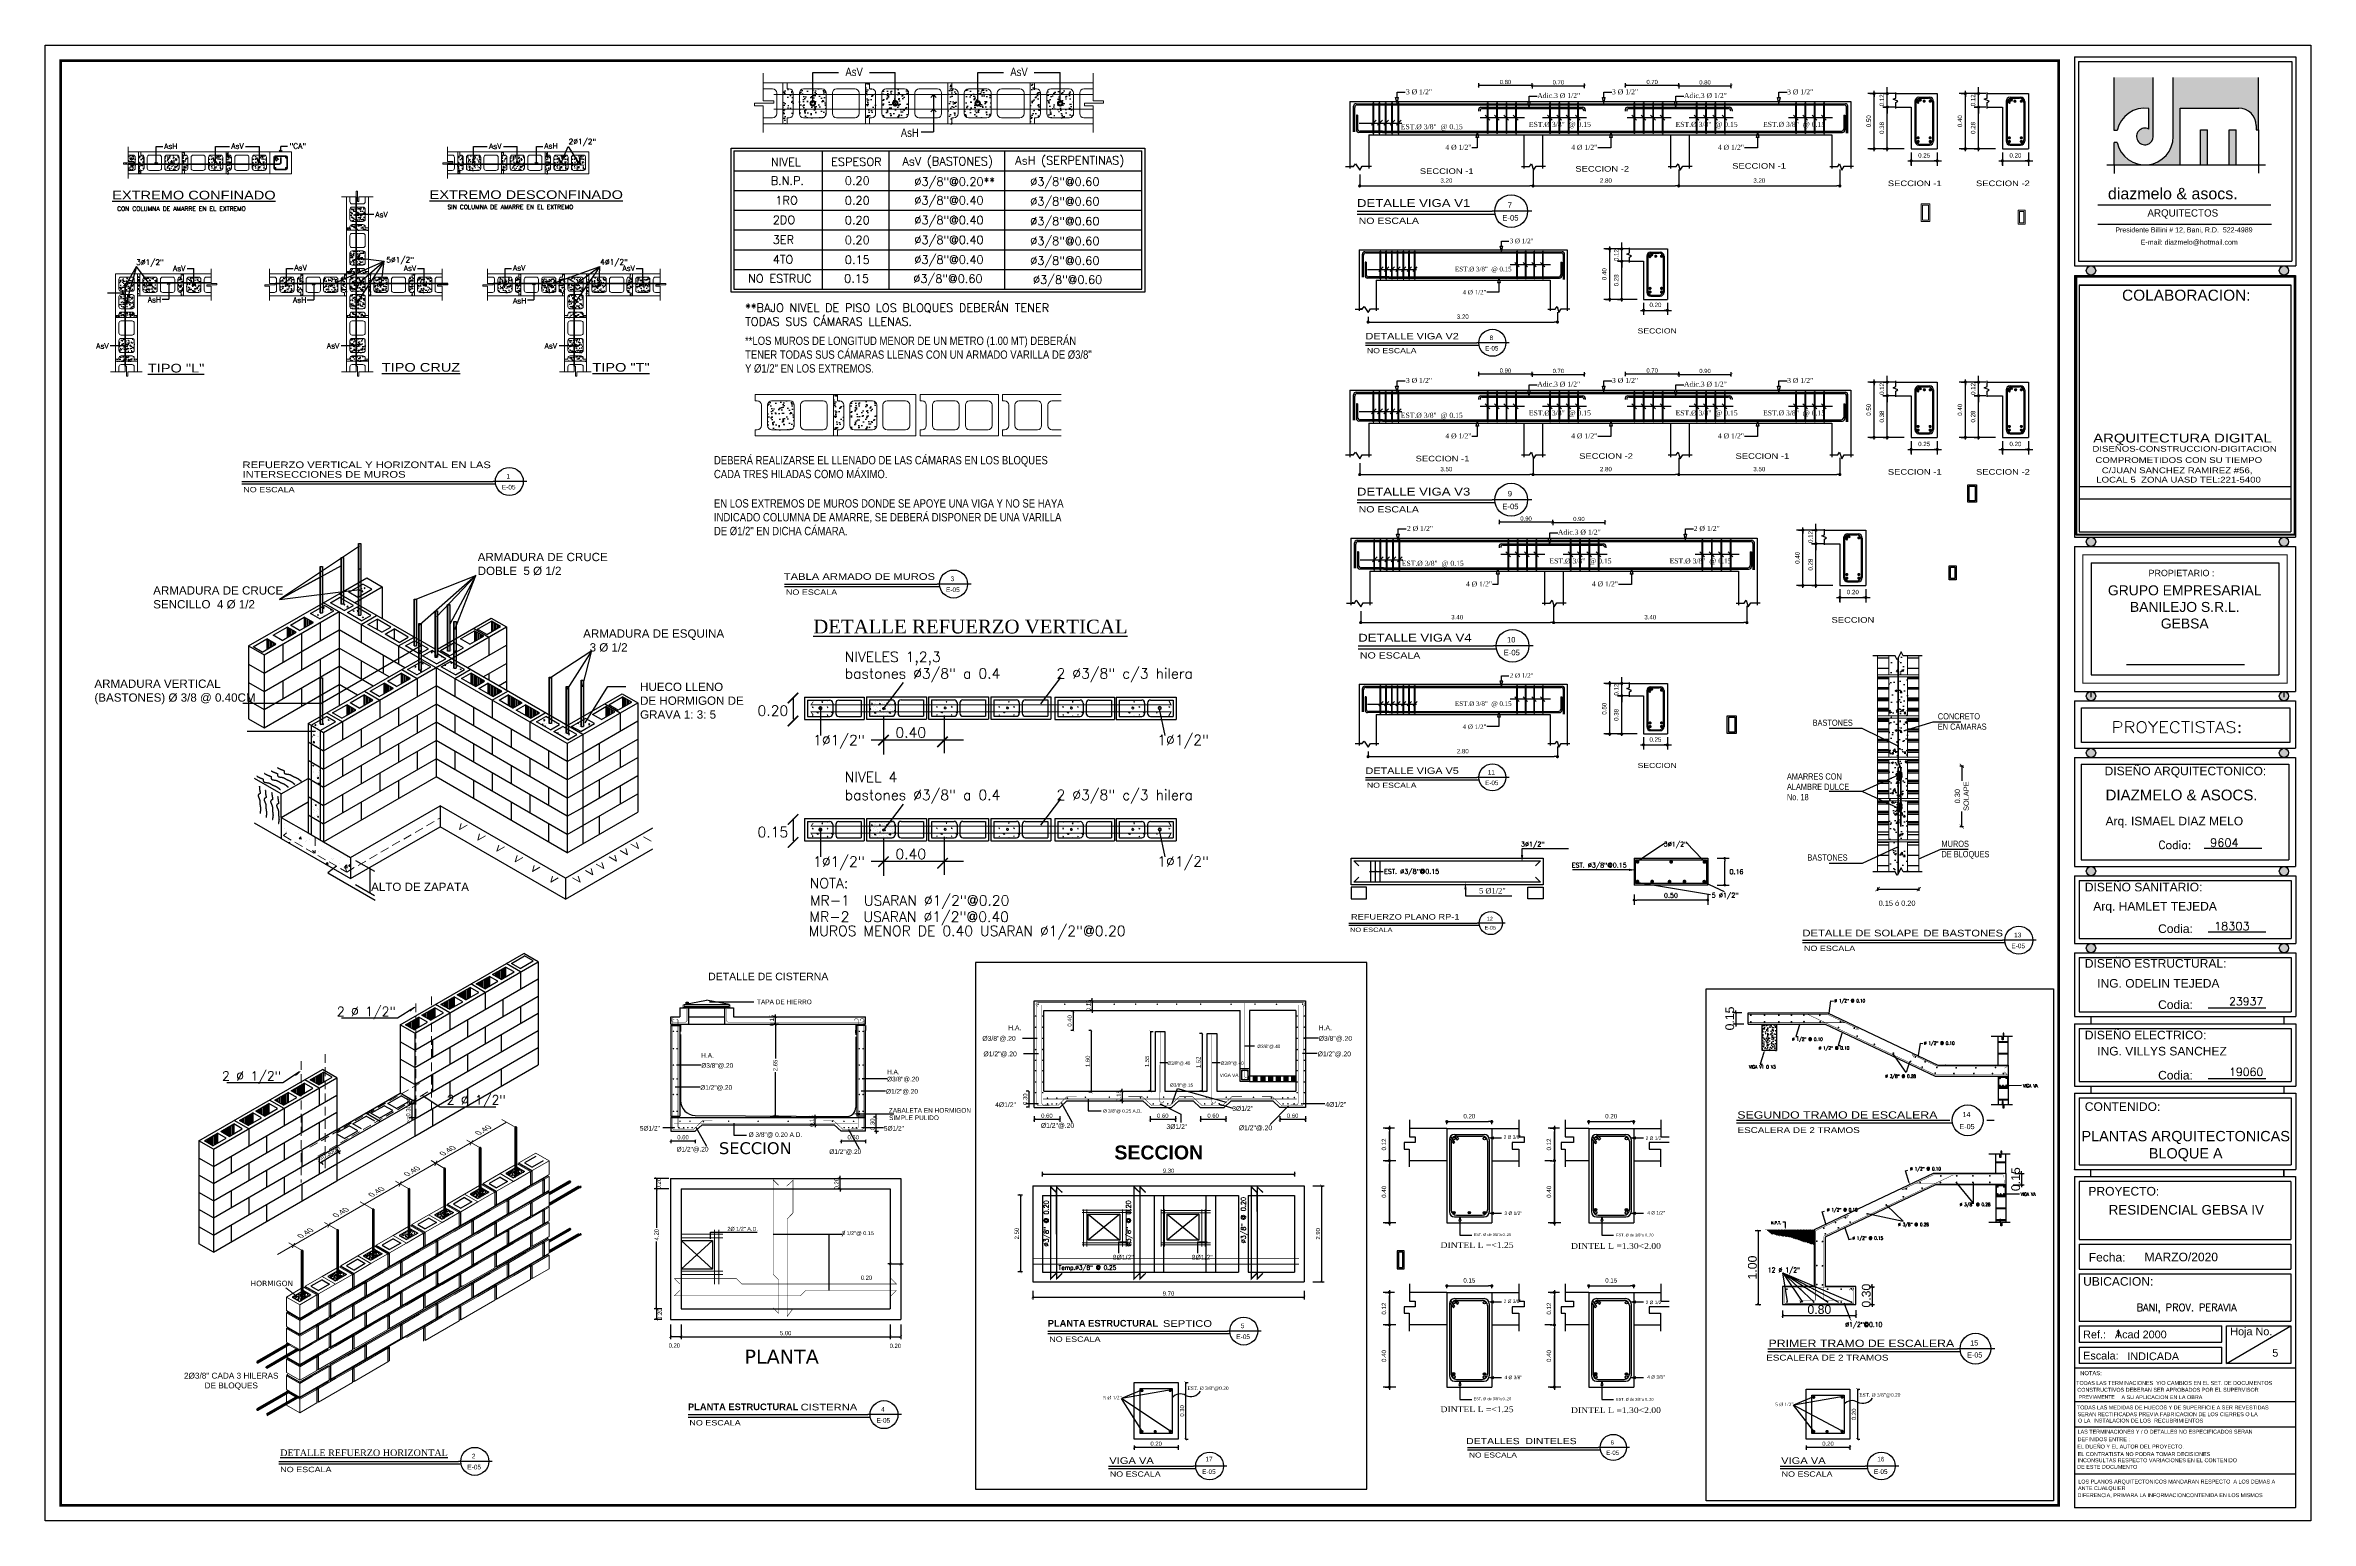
# Model space of a CAD drawing. Header units: feet. Extents: x 317 to 512, y -141 to 162.
# Drawn here: x 388 to 452.5, y -90.7 to -48.7 of the extents above; entities that cross this region are included whole.
import ezdxf
from ezdxf.enums import TextEntityAlignment as Align

# ---------------------------------------------------------------- set-up
doc = ezdxf.new("R2010")
doc.units = ezdxf.units.FT
doc.header["$MEASUREMENT"] = 0
for name, pattern in [('ACAD_ISO02W100', [15, 12, -3]), ('DASHED2', [0.375, 0.25, -0.125]), ('HIDDEN', [0.375, 0.25, -0.125])]:
    doc.linetypes.add(name, pattern=pattern)
for name, color, linetype in [('00-DINTEL0.2', 98, 'Continuous'), ('00-LOSA', 51, 'Continuous'), ('1', 1, 'Continuous'), ('4-Textos', 7, 'Continuous'), ('63', 7, 'Continuous'), ('_35', 53, 'Continuous'), ('ACERO', 4, 'Continuous'), ('BASE', 7, 'Continuous'), ('COLUMNAS', 9, 'Continuous'), ('D3', 7, 'Continuous'), ('DAVID', 5, 'Continuous'), ('DIM', 10, 'Continuous'), ('dimensiones', 1, 'Continuous'), ('Dimensiones&Letras', 7, 'Continuous'), ('DINTELES', 1, 'HIDDEN'), ('DMENCIÓN', 7, 'Continuous'), ('ELEV-2PL', 31, 'Continuous'), ('EST_SECCIONES', 15, 'Continuous'), ('EST_TEXTURAS', 8, 'Continuous'), ('ESTRUCTURAL', 7, 'Continuous'), ('ESTRUCTURR', 1, 'Continuous'), ('HOJA', 7, 'Continuous'), ('MARCO', 1, 'Continuous'), ('MURO', 7, 'Continuous'), ('MUROS', 7, 'Continuous'), ('MUROSS', 4, 'Continuous'), ('OSCAR', 7, 'Continuous'), ('PISO', 8, 'Continuous'), ('PISOS', 8, 'Continuous'), ('POTABLE', 2, 'Continuous'), ('PUERTA-VENT', 2, 'Continuous'), ('puertas', 7, 'Continuous'), ('relleno', 8, 'Continuous'), ('TARGETA', 3, 'Continuous'), ('TARJETA2', 1, 'Continuous'), ('TEXTM', 2, 'Continuous'), ('TEXTO', 2, 'Continuous'), ('TEXTO-1', 8, 'Continuous'), ('TEXTOS', 3, 'Continuous'), ('TEXXT', 2, 'Continuous'), ('Titulos', 6, 'Continuous'), ('VIGAPREF.', 7, 'Continuous')]:
    doc.layers.add(name, color=color, linetype=linetype)
for name, color, linetype, lineweight in [('00-muro20', 1, 'Continuous', 5), ('1-Acero', 41, 'Continuous', 53), ('2-Detalles', 253, 'Continuous', 9), ('3-Dimension', 7, 'Continuous', 15), ('6-Textos', 7, 'Continuous', 20), ('ACEROS', 5, 'Continuous', 60), ('bordes detalles', 181, 'Continuous', 0), ('CASCARON', 9, 'Continuous', 20), ('Divisorios', 10, 'Continuous', 9), ('ESTRIBOS', 51, 'Continuous', 20), ('INTERMITENTE', 22, 'DASHED2', 20), ('LINEA P', 7, 'Continuous', 30), ('textos notas', 144, 'Continuous', 25), ('TEXTSANI', 7, 'Continuous', 35)]:
    doc.layers.add(name, color=color, linetype=linetype, lineweight=lineweight)
doc.styles.add('#LOSAS75', font='tahomabd.ttf', dxfattribs={"height": 0.16})
doc.styles.add('120', font='SIMPLEX.shx', dxfattribs={"height": 1.97})
doc.styles.add('Arch-Dim', font='arial.ttf', dxfattribs={"width": 0.75, "height": 0.12})
doc.styles.add('ARQ100', font='verdana.ttf')
doc.styles.add('DAMIAN', font='arial.ttf', dxfattribs={"height": 0.12})
doc.styles.add('DIMTEXT', font='dim', dxfattribs={"width": 0.75, "bigfont": 'special'})
doc.styles.add('R120', font='arial.ttf', dxfattribs={"height": 0.24})
doc.styles.add('RD290', font='verdana.ttf', dxfattribs={"height": 0.38})
doc.styles.add('ROMANC', font='romans.shx')
doc.styles.add('ROMANS', font='romans.shx')
doc.styles.add('RS80', font='arial.ttf', dxfattribs={"height": 0.1})
doc.styles.get("Standard").update_dxf_attribs({"font": 'arial.ttf'})
doc.styles.add('STYLE2', font='arial.ttf')
doc.styles.add('TITTEXTM', font='romanc.shx')
doc.styles.add('TNR', font='times.ttf')
doc.styles.add('TXT', font='technic_.ttf')
doc.dimstyles.new('ENOC', dxfattribs={"dimtxt": 0.125, "dimasz": 0.09, "dimexe": 0.02, "dimexo": 0.12, "dimgap": 0.09, "dimtad": 1, "dimzin": 4, "dimdsep": 46, "dimtxsty": 'Standard', "dimblk": 'DOT', "dimcen": 0.108, "dimclrd": 7, "dimclre": 7, "dimclrt": 7, "dimadec": 0, "dimazin": 0, "dimtfac": 1, "dimtix": 1, "dimtofl": 0, "dimtmove": 0, "dimatfit": 1, "dimldrblk": 'DOT', "dimfxl": 1, "dimtolj": 1, "dimtzin": 0, "dimarcsym": 0})
doc.dimstyles.new('KEILY', dxfattribs={"dimtxt": 0.12, "dimasz": 0.07, "dimexe": 0.07, "dimexo": 0.25, "dimgap": 0.04, "dimtad": 1, "dimzin": 1, "dimdsep": 46, "dimtxsty": 'Standard', "dimblk": 'ARCHTICK', "dimcen": 2.5, "dimclrd": 256, "dimclre": 256, "dimclrt": 7, "dimazin": 0, "dimtfac": 1, "dimtix": 1, "dimtmove": 2, "dimatfit": 1, "dimfxl": 0.35, "dimfxlon": 1, "dimtolj": 1, "dimtzin": 1, "dimarcsym": 0})
doc.dimstyles.new('KEILY-1', dxfattribs={"dimtxt": 0.18, "dimasz": 0.12, "dimexe": 0.05, "dimexo": 0.2, "dimgap": 0.03, "dimtad": 1, "dimzin": 1, "dimdsep": 46, "dimtxsty": 'Standard', "dimblk": 'ARCHTICK', "dimcen": 2.5, "dimclrd": 256, "dimclre": 256, "dimclrt": 7, "dimadec": 0, "dimazin": 0, "dimtfac": 1, "dimtmove": 2, "dimatfit": 3, "dimfxl": 0.3, "dimfxlon": 1, "dimtolj": 1, "dimtzin": 1, "dimarcsym": 0})
doc.dimstyles.get("Standard").update_dxf_attribs({"dimtxt": 0.18, "dimasz": 0.18, "dimexe": 0.18, "dimexo": 0.0625, "dimgap": 0.09, "dimtad": 0, "dimtih": 1, "dimtoh": 1, "dimdec": 4, "dimzin": 0, "dimdsep": 46, "dimtxsty": 'Standard', "dimcen": 0.09, "dimadec": 0, "dimazin": 0, "dimtfac": 1, "dimtdec": 4, "dimtofl": 0, "dimtmove": 0, "dimatfit": 3, "dimfxl": 1, "dimtolj": 1, "dimtzin": 0, "dimarcsym": 0})
pattern_1 = [(37.5, (-362.27612, -176.98271), (-0.003921865, 0.119960938), [0, -0.094632747, 0, -0.105839256, 0, -0.101169877]), (7.5, (-362.27612, -176.9827), (0.11018344, 0.17570226), [0, -0.051051877, 0, -0.085293989, 0, -0.032685653]), (327.5, (-362.3527, -176.98271), (0.193881446, 0.000352324), [0, -0.031129193, 0, -0.112065095, 0, -0.146307207]), (317.5, (-362.3527, -176.9827), (0.18715659, 0.054642664), [0, -0.015564597, 0, -0.073464896, 0, -0.084048821])]
pattern_2 = [(37.5, (-372.77854, -173.71273), (-0.003921865, 0.119960938), [0, -0.094632747, 0, -0.105839256, 0, -0.101169877]), (7.5, (-372.77854, -173.71273), (0.11018344, 0.17570226), [0, -0.051051877, 0, -0.085293989, 0, -0.032685653]), (327.5, (-372.85512, -173.71273), (0.193881446, 0.000352324), [0, -0.031129193, 0, -0.112065095, 0, -0.146307207]), (317.5, (-372.85512, -173.71273), (0.18715659, 0.054642664), [0, -0.015564597, 0, -0.073464896, 0, -0.084048821])]
pattern_3 = [(37.5, (-371.67981, -173.66639), (-0.003921865, 0.119960938), [0, -0.094632747, 0, -0.105839256, 0, -0.101169877]), (7.5, (-371.67981, -173.66639), (0.11018344, 0.17570226), [0, -0.051051877, 0, -0.085293989, 0, -0.032685653]), (327.5, (-371.75639, -173.66639), (0.193881446, 0.000352324), [0, -0.031129193, 0, -0.112065095, 0, -0.146307207]), (317.5, (-371.75639, -173.66639), (0.18715659, 0.054642664), [0, -0.015564597, 0, -0.073464896, 0, -0.084048821])]
pattern_4 = [(307.5, (283.69609, 716.54084), (0.119960938, 0.003921865), [0, -0.094632747, 0, -0.105839256, 0, -0.101169877]), (277.5, (283.69609, 716.54084), (0.17570226, -0.11018344), [0, -0.051051877, 0, -0.085293989, 0, -0.032685653]), (237.5, (283.69609, 716.61742), (0.000352324, -0.193881446), [0, -0.031129193, 0, -0.112065095, 0, -0.146307207]), (227.5, (283.69609, 716.61742), (0.054642664, -0.18715659), [0, -0.015564597, 0, -0.073464896, 0, -0.084048821])]
pattern_5 = [(307.5, (274.60867, 716.54084), (0.119960938, 0.003921865), [0, -0.094632747, 0, -0.105839256, 0, -0.101169877]), (277.5, (274.60867, 716.54084), (0.17570226, -0.11018344), [0, -0.051051877, 0, -0.085293989, 0, -0.032685653]), (237.5, (274.60867, 716.61742), (0.000352324, -0.193881446), [0, -0.031129193, 0, -0.112065095, 0, -0.146307207]), (227.5, (274.60867, 716.61742), (0.054642664, -0.18715659), [0, -0.015564597, 0, -0.073464896, 0, -0.084048821])]
pattern_6 = [(307.5, (273.86157, 716.54084), (0.119960938, 0.003921865), [0, -0.094632747, 0, -0.105839256, 0, -0.101169877]), (277.5, (273.86157, 716.54084), (0.17570226, -0.11018344), [0, -0.051051877, 0, -0.085293989, 0, -0.032685653]), (237.5, (273.86157, 716.61742), (0.000352324, -0.193881446), [0, -0.031129193, 0, -0.112065095, 0, -0.146307207]), (227.5, (273.86157, 716.61742), (0.054642664, -0.18715659), [0, -0.015564597, 0, -0.073464896, 0, -0.084048821])]
pattern_7 = [(307.5, (190.25787, 1398.53911), (0.22614938, 0.007393467), [0, -0.17840088, 0, -0.1995273, 0, -0.190724625]), (277.5, (190.25787, 1398.5391), (0.33123246, -0.20771692), [0, -0.09624258, 0, -0.16079553, 0, -0.061618725]), (237.5, (190.25787, 1398.68348), (0.000664197, -0.365503716), [0, -0.0586845, 0, -0.2112642, 0, -0.27581715]), (227.5, (190.25787, 1398.68348), (0.103011903, -0.352826073), [0, -0.02934225, 0, -0.13849542, 0, -0.15844815])]
pattern_8 = [(307.5, (189.35012, 1389.6582), (0.22614938, 0.007393467), [0, -0.17840088, 0, -0.1995273, 0, -0.190724625]), (277.5, (189.35012, 1389.6582), (0.33123246, -0.20771692), [0, -0.09624258, 0, -0.16079553, 0, -0.061618725]), (237.5, (189.35012, 1389.80257), (0.000664197, -0.365503716), [0, -0.0586845, 0, -0.2112642, 0, -0.27581715]), (227.5, (189.35012, 1389.80257), (0.103011903, -0.352826073), [0, -0.02934225, 0, -0.13849542, 0, -0.15844815])]

# ---------------------------------------------------------------- blocks, each defined once
blk = doc.blocks.new('*X27')
at = {"color": 0}
for p, q in [((184.15, -33.74), (184.15, -33.74)), ((184.34, -33.89), (184.37, -33.88)), ((184.36, -33.71), (184.36, -33.71)), ((184.36, -33.9), (184.36, -33.88)), ((184.41, -33.7), (184.41, -33.7)), ((184.59, -33.76), (184.59, -33.76)), ((184.66, -33.67), (184.66, -33.67)), ((184.81, -33.92), (184.81, -33.92)), ((184.82, -33.65), (184.82, -33.65)), ((184.96, -33.93), (184.96, -33.93)), ((185.17, -33.9), (185.17, -33.9)), ((186.46, -33.92), (186.46, -33.92)), ((186.47, -33.96), (186.47, -33.96)), ((186.48, -33.68), (186.48, -33.68)), ((186.5, -33.72), (186.5, -33.72)), ((186.59, -33.65), (186.59, -33.65)), ((186.89, -33.9), (186.89, -33.9)), ((186.93, -33.84), (186.93, -33.84)), ((184.36, -35.05), (184.36, -35.05)), ((184.53, -34.86), (184.53, -34.86)), ((184.55, -34.93), (184.55, -34.93)), ((184.59, -34.79), (184.59, -34.79)), ((184.59, -34.82), (184.64, -34.85)), ((184.6, -34.82), (184.65, -34.8)), ((184.63, -34.85), (184.65, -34.8)), ((184.7, -33.99), (184.7, -33.99)), ((184.75, -34.12), (184.82, -34.06)), ((184.75, -34.12), (184.82, -34.14)), ((184.77, -35), (184.77, -35)), ((184.78, -34.73), (184.78, -34.73)), ((184.81, -34.83), (184.81, -34.83)), ((184.82, -34.14), (184.82, -34.06)), ((184.83, -34.82), (184.83, -34.82)), ((184.86, -34.04), (184.9, -33.99)), ((184.86, -34.03), (184.91, -34.04)), ((184.86, -35.05), (184.92, -34.98)), ((184.86, -35.05), (184.93, -35.06)), ((184.87, -34.1), (184.87, -34.1)), ((184.91, -34.04), (184.9, -33.99)), ((184.93, -35.06), (184.92, -34.98)), ((184.97, -34.65), (185.01, -34.6)), ((184.97, -34.65), (185.02, -34.65)), ((184.98, -34.94), (184.98, -34.94)), ((185.02, -34.65), (185.01, -34.6)), ((185.06, -34.71), (185.06, -34.71)), ((185.2, -34.94), (185.2, -34.94)), ((185.23, -34.34), (185.23, -34.34)), ((185.25, -34.85), (185.25, -34.85)), ((185.26, -34.18), (185.26, -34.18)), ((185.3, -34.11), (185.3, -34.11)), ((185.4, -34.44), (185.4, -34.44)), ((185.44, -34.09), (185.48, -34.04)), ((185.44, -34.09), (185.49, -34.09)), ((185.49, -34.09), (185.48, -34.04)), ((185.51, -34.08), (185.51, -34.08)), ((185.56, -34.43), (185.56, -34.43)), ((185.62, -34.26), (185.68, -34.19)), ((185.62, -34.26), (185.69, -34.27)), ((185.62, -34.61), (185.62, -34.61)), ((185.63, -34.34), (185.63, -34.34)), ((185.69, -34.27), (185.68, -34.19)), ((185.7, -34.26), (185.7, -34.26)), ((185.76, -34.41), (185.76, -34.41)), ((185.84, -34.46), (185.84, -34.46)), ((185.96, -34.3), (185.98, -34.29)), ((185.96, -34.3), (186, -34.33)), ((185.98, -34), (185.98, -34)), ((186, -34.33), (186.01, -34.31)), ((186.02, -34.83), (186.02, -34.83)), ((186.05, -34.02), (186.05, -34.02)), ((186.07, -34.36), (186.07, -34.36)), ((186.11, -34.89), (186.11, -34.89)), ((186.14, -34.75), (186.18, -34.7)), ((186.14, -34.75), (186.19, -34.75)), ((186.16, -34.94), (186.16, -34.94)), ((186.18, -34.76), (186.17, -34.7)), ((186.29, -34.04), (186.29, -34.04)), ((186.29, -35), (186.29, -35)), ((186.36, -34.91), (186.36, -34.91)), ((186.37, -34.62), (186.37, -34.62)), ((186.43, -34.06), (186.43, -34.06)), ((186.44, -35.04), (186.44, -35.04)), ((186.45, -34.63), (186.5, -34.6)), ((186.45, -34.63), (186.49, -34.65)), ((186.45, -34.77), (186.45, -34.77)), ((186.45, -34.95), (186.45, -34.95)), ((186.49, -34.65), (186.5, -34.6)), ((186.55, -34.91), (186.55, -34.91)), ((186.64, -34.04), (186.7, -34.01)), ((186.64, -34.04), (186.68, -34.06)), ((186.65, -34.1), (186.65, -34.1)), ((186.65, -35.13), (186.65, -35.13)), ((186.67, -34.87), (186.67, -34.87)), ((186.68, -34.06), (186.7, -34.01)), ((186.72, -34.8), (186.76, -34.75)), ((186.72, -34.8), (186.77, -34.8)), ((186.72, -35.02), (186.72, -35.02)), ((186.77, -34.81), (186.76, -34.76)), ((186.8, -33.98), (186.8, -33.98)), ((186.85, -34.98), (186.85, -34.98)), ((186.93, -34.87), (186.93, -34.87)), ((186.93, -34.95), (186.99, -34.93)), ((186.93, -34.95), (186.97, -34.98)), ((186.97, -34.98), (186.99, -34.93)), ((186.98, -34.93), (186.98, -34.93)), ((184.62, -35.14), (184.62, -35.14))]:
    blk.add_line(p, q, dxfattribs=at)
blk = doc.blocks.new('*X28')
at = {"color": 0}
for p, q in [((190.89, -37.66), (190.89, -37.66)), ((191.16, -37.83), (191.21, -37.78)), ((191.22, -37.86), (191.21, -37.78)), ((191.21, -37.86), (191.22, -37.86)), ((191.22, -37.77), (191.22, -37.77)), ((191.23, -37.63), (191.23, -37.63)), ((191.25, -37.6), (191.29, -37.56)), ((191.25, -37.6), (191.3, -37.61)), ((191.27, -37.77), (191.27, -37.77)), ((191.3, -37.61), (191.29, -37.56)), ((191.3, -37.9), (191.36, -37.88)), ((191.3, -37.9), (191.34, -37.93)), ((191.31, -37.87), (191.31, -37.87)), ((191.32, -37.6), (191.32, -37.6)), ((191.34, -37.92), (191.35, -37.88)), ((191.4, -37.74), (191.4, -37.74)), ((191.57, -38.03), (191.57, -38.03)), ((191.66, -37.65), (191.66, -37.65)), ((191.69, -37.69), (191.69, -37.69)), ((191.72, -37.82), (191.72, -37.82)), ((191.79, -37.71), (191.79, -37.71)), ((191.82, -38.21), (191.84, -38.2)), ((191.83, -37.76), (191.83, -37.76)), ((191.83, -38.22), (191.84, -38.2)), ((191.95, -38.26), (191.99, -38.22)), ((191.95, -38.26), (192, -38.27)), ((191.99, -38.27), (191.99, -38.22)), ((192.11, -38.31), (192.11, -38.31)), ((192.12, -38.04), (192.12, -38.04)), ((192.13, -38.09), (192.13, -38.09)), ((192.33, -38.27), (192.33, -38.27)), ((192.37, -38.1), (192.37, -38.1)), ((192.37, -38.51), (192.37, -38.51)), ((192.39, -38.21), (192.39, -38.21)), ((192.53, -38.32), (192.57, -38.27)), ((192.53, -38.32), (192.58, -38.32)), ((192.53, -38.52), (192.53, -38.52)), ((192.54, -38.25), (192.54, -38.25)), ((192.58, -38.32), (192.57, -38.27)), ((192.59, -38.19), (192.59, -38.19)), ((192.68, -38.47), (192.68, -38.47)), ((192.8, -37.87), (192.8, -37.87)), ((192.94, -38.05), (192.95, -38.05)), ((192.95, -38.05), (192.95, -38.05)), ((192.96, -37.92), (192.96, -37.92)), ((193, -37.75), (193.04, -37.71)), ((193, -37.75), (193.05, -37.76)), ((193.05, -37.76), (193.04, -37.71)), ((193.08, -37.93), (193.08, -37.93)), ((193.11, -37.82), (193.11, -37.82)), ((193.14, -37.81), (193.14, -37.81)), ((193.15, -37.7), (193.21, -37.68)), ((193.15, -37.7), (193.19, -37.73)), ((193.19, -37.73), (193.21, -37.68)), ((193.24, -38.14), (193.24, -38.14)), ((193.27, -38.11), (193.27, -38.11)), ((193.37, -37.87), (193.37, -37.87)), ((193.38, -37.59), (193.38, -37.59)), ((193.4, -37.72), (193.4, -37.72)), ((193.55, -37.85), (193.55, -37.85)), ((193.57, -37.83), (193.57, -37.83)), ((193.58, -37.81), (193.63, -37.81)), ((193.59, -37.81), (193.62, -37.76)), ((193.62, -37.76), (193.62, -37.76)), ((193.63, -37.81), (193.62, -37.76)), ((193.8, -37.8), (193.8, -37.8)), ((193.83, -37.74), (193.83, -37.74))]:
    blk.add_line(p, q, dxfattribs=at)
blk = doc.blocks.new('*X29')
at = {"color": 0}
for p, q in [((180.26, -31.54), (180.26, -31.53)), ((180.26, -31.53), (180.26, -31.53)), ((180.34, -31.56), (180.34, -31.56)), ((180.44, -31.6), (180.44, -31.6)), ((180.62, -31.39), (180.62, -31.39)), ((180.65, -31.28), (180.65, -31.28)), ((180.76, -31.5), (180.76, -31.5)), ((180.81, -31.32), (180.81, -31.32)), ((180.91, -31.62), (180.97, -31.59)), ((180.91, -31.61), (180.95, -31.64)), ((180.95, -31.53), (180.95, -31.53)), ((180.95, -31.64), (180.97, -31.59)), ((181.38, -30.89), (181.38, -30.89)), ((181.45, -30.88), (181.45, -30.88)), ((181.48, -30.9), (181.48, -30.9)), ((181.58, -30.86), (181.58, -30.86)), ((181.6, -31.12), (181.6, -31.12)), ((181.61, -30.85), (181.61, -30.85)), ((181.68, -31.14), (181.68, -31.14)), ((181.76, -31.16), (181.76, -31.16)), ((181.79, -30.76), (181.85, -30.74)), ((181.79, -30.76), (181.83, -30.79)), ((181.81, -30.6), (181.81, -30.6)), ((181.83, -30.79), (181.85, -30.74)), ((181.83, -30.94), (181.89, -30.88)), ((181.83, -30.94), (181.9, -30.95)), ((181.89, -30.82), (181.89, -30.82)), ((181.9, -30.95), (181.89, -30.88)), ((181.91, -30.92), (181.91, -30.92)), ((181.92, -30.8), (181.92, -30.8)), ((181.96, -30.77), (182, -30.73)), ((181.96, -30.77), (182.01, -30.78)), ((182.01, -30.78), (182, -30.73)), ((182.03, -30.79), (182.03, -30.79)), ((179.26, -32.07), (179.26, -32.07)), ((179.35, -32.05), (179.35, -32.05)), ((179.44, -32.18), (179.44, -32.18)), ((179.49, -32.21), (179.49, -32.21)), ((179.5, -31.94), (179.5, -31.94)), ((179.55, -32.14), (179.6, -32.12)), ((179.55, -32.14), (179.59, -32.17)), ((179.55, -32.23), (179.55, -32.23)), ((179.59, -32.17), (179.6, -32.12)), ((179.7, -32.09), (179.7, -32.09)), ((179.7, -32.28), (179.7, -32.28)), ((179.72, -31.98), (179.72, -31.98)), ((179.83, -31.97), (179.83, -31.97)), ((179.86, -31.79), (179.9, -31.75)), ((179.86, -31.79), (179.9, -31.8)), ((179.87, -32.2), (179.87, -32.2)), ((179.9, -31.8), (179.89, -31.75)), ((179.9, -32.16), (179.9, -32.16)), ((179.91, -31.89), (179.91, -31.89)), ((179.92, -31.96), (179.92, -31.96)), ((179.93, -31.66), (179.93, -31.66)), ((180.23, -31.88), (180.28, -31.86)), ((180.23, -31.88), (180.27, -31.9)), ((180.23, -31.92), (180.23, -31.92)), ((180.27, -31.9), (180.28, -31.86)), ((180.3, -31.89), (180.3, -31.89)), ((180.72, -31.71), (180.72, -31.71)), ((180.75, -31.77), (180.75, -31.77)), ((180.77, -31.81), (180.77, -31.81)), ((180.94, -31.82), (180.94, -31.82)), ((181.05, -31.86), (181.06, -31.85)), ((181.06, -31.86), (181.06, -31.85)), ((181.07, -31.73), (181.13, -31.67)), ((181.07, -31.73), (181.14, -31.75)), ((181.14, -31.74), (181.13, -31.67)), ((181.16, -31.72), (181.16, -31.72)), ((181.16, -31.73), (181.16, -31.73)), ((181.25, -31.73), (181.25, -31.73)), ((181.4, -31.94), (181.45, -31.92)), ((181.4, -31.94), (181.44, -31.97)), ((181.43, -32.17), (181.43, -32.17)), ((181.44, -31.91), (181.44, -31.91)), ((181.44, -31.97), (181.45, -31.92)), ((181.55, -32.04), (181.55, -32.04)), ((181.56, -32.2), (181.56, -32.2)), ((181.57, -31.93), (181.57, -31.93)), ((181.6, -31.95), (181.65, -31.95)), ((181.6, -32.27), (181.6, -32.27)), ((181.61, -31.95), (181.65, -31.9)), ((181.65, -31.95), (181.64, -31.9)), ((181.75, -32.01), (181.75, -32.01)), ((181.75, -32.19), (181.75, -32.19)), ((181.85, -32.29), (181.85, -32.29)), ((181.87, -32.18), (181.87, -32.18)), ((181.88, -32.27), (181.94, -32.25)), ((181.88, -32.27), (181.92, -32.3)), ((181.92, -32.3), (181.94, -32.25)), ((181.98, -32.14), (181.98, -32.14)), ((182.04, -32.29), (182.04, -32.29))]:
    blk.add_line(p, q, dxfattribs=at)
blk = doc.blocks.new('*X30')
at = {"color": 0}
for p, q in [((179.22, -38.43), (179.28, -38.4)), ((179.22, -38.43), (179.26, -38.45)), ((179.26, -38.45), (179.28, -38.4)), ((179.26, -38.44), (179.26, -38.44)), ((179.27, -37.82), (179.29, -37.83)), ((179.27, -38.17), (179.27, -38.17)), ((179.28, -37.9), (179.28, -37.9)), ((179.29, -37.83), (179.29, -37.81)), ((179.31, -38.47), (179.31, -38.47)), ((179.32, -38.18), (179.32, -38.18)), ((179.34, -38.23), (179.34, -38.23)), ((179.35, -38.37), (179.39, -38.32)), ((179.35, -38.36), (179.4, -38.37)), ((179.36, -38.07), (179.36, -38.07)), ((179.39, -38.37), (179.39, -38.32)), ((179.42, -37.84), (179.48, -37.81)), ((179.42, -37.84), (179.46, -37.86)), ((179.46, -37.86), (179.48, -37.81)), ((179.47, -38.4), (179.47, -38.4)), ((179.53, -38.15), (179.53, -38.15)), ((179.53, -38.41), (179.53, -38.41)), ((179.54, -37.86), (179.54, -37.86)), ((179.62, -38.43), (179.62, -38.43)), ((179.63, -37.98), (179.63, -37.98)), ((179.67, -38.38), (179.67, -38.38)), ((179.68, -38.11), (179.68, -38.11)), ((179.69, -37.84), (179.69, -37.84)), ((179.74, -37.83), (179.74, -37.83)), ((179.79, -37.57), (179.79, -37.57)), ((179.82, -37.8), (179.86, -37.76)), ((179.82, -37.8), (179.87, -37.81)), ((179.85, -37.66), (179.85, -37.66)), ((179.86, -37.81), (179.86, -37.76)), ((179.95, -37.51), (179.95, -37.51)), ((180.05, -37.79), (180.05, -37.79)), ((180.1, -37.57), (180.16, -37.55)), ((180.1, -37.57), (180.14, -37.6)), ((180.12, -37.78), (180.12, -37.78)), ((180.13, -37.51), (180.13, -37.51)), ((180.14, -37.6), (180.16, -37.55)), ((180.22, -37.59), (180.22, -37.59)), ((180.32, -37.58), (180.32, -37.58)), ((179.25, -38.71), (179.25, -38.71)), ((179.31, -38.81), (179.31, -38.81)), ((179.33, -38.74), (179.39, -38.67)), ((179.33, -38.74), (179.4, -38.75)), ((179.37, -38.77), (179.37, -38.77)), ((179.4, -38.75), (179.39, -38.67)), ((179.41, -38.75), (179.41, -38.75)), ((179.48, -38.92), (179.48, -38.92)), ((179.49, -38.95), (179.5, -38.93)), ((179.5, -38.96), (179.5, -38.93)), ((179.65, -38.93), (179.65, -38.93)), ((179.66, -38.66), (179.66, -38.66))]:
    blk.add_line(p, q, dxfattribs=at)
blk = doc.blocks.new('*X31')
at = {"color": 0}
for p, q in [((179.26, -40.07), (179.26, -40.07)), ((179.27, -39.94), (179.27, -39.94)), ((179.27, -40.6), (179.27, -40.6)), ((179.31, -39.93), (179.37, -39.91)), ((179.31, -39.93), (179.35, -39.96)), ((179.33, -40.29), (179.33, -40.29)), ((179.35, -39.96), (179.37, -39.91)), ((179.36, -40.22), (179.36, -40.22)), ((179.45, -40.79), (179.45, -40.79)), ((179.53, -40.47), (179.53, -40.47)), ((179.54, -40.51), (179.54, -40.51)), ((179.54, -40.59), (179.61, -40.53)), ((179.54, -40.59), (179.61, -40.6)), ((179.58, -40.82), (179.58, -40.82)), ((179.59, -40.55), (179.59, -40.55)), ((179.6, -40.28), (179.6, -40.28)), ((179.6, -40.85), (179.66, -40.83)), ((179.6, -40.85), (179.64, -40.88)), ((179.61, -40.01), (179.61, -40.01)), ((179.61, -40.6), (179.61, -40.53)), ((179.64, -40.88), (179.65, -40.83)), ((179.65, -40.77), (179.65, -40.77)), ((179.66, -40.47), (179.66, -40.47)), ((179.69, -40.2), (179.69, -40.19)), ((179.69, -40.2), (179.69, -40.2)), ((179.22, -42.02), (179.26, -42.01)), ((179.22, -42.04), (179.24, -42.05)), ((179.24, -42.05), (179.26, -42.01)), ((179.32, -41.69), (179.32, -41.69)), ((179.36, -41.86), (179.36, -41.86)), ((179.44, -41.98), (179.48, -41.94)), ((179.44, -41.98), (179.49, -41.99)), ((179.49, -41.99), (179.48, -41.94)), ((179.55, -41.9), (179.55, -41.9)), ((179.62, -41.94), (179.62, -41.94)), ((179.33, -42.18), (179.33, -42.18)), ((179.33, -42.35), (179.33, -42.35)), ((179.39, -42.55), (179.39, -42.55)), ((179.4, -42.26), (179.4, -42.26)), ((179.5, -42.29), (179.5, -42.29)), ((179.52, -42.52), (179.52, -42.52)), ((179.52, -42.71), (179.52, -42.71)), ((179.53, -42.44), (179.53, -42.44)), ((179.54, -42.17), (179.54, -42.17)), ((179.55, -42.59), (179.6, -42.6)), ((179.56, -42.59), (179.59, -42.55)), ((179.6, -42.6), (179.59, -42.55)), ((179.6, -42.61), (179.6, -42.61)), ((179.61, -42.23), (179.61, -42.23)), ((179.69, -42.35), (179.69, -42.36)), ((179.69, -42.35), (179.69, -42.35))]:
    blk.add_line(p, q, dxfattribs=at)
blk = doc.blocks.new('*X32')
at = {"color": 0}
for p, q in [((187.5, -35.71), (187.5, -35.17)), ((187.57, -35.76), (187.57, -35.21)), ((187.65, -35.8), (187.65, -35.26)), ((187.73, -35.84), (187.73, -35.3)), ((187.8, -35.8), (187.8, -35.34)), ((187.88, -35.75), (187.88, -35.39)), ((187.96, -35.71), (187.96, -35.43)), ((188.03, -35.66), (188.03, -35.48)), ((188.11, -35.62), (188.11, -35.52)), ((188.18, -35.58), (188.18, -35.56)), ((188.41, -36.24), (188.41, -35.7)), ((188.49, -36.28), (188.49, -35.74)), ((188.57, -36.33), (188.57, -35.78)), ((188.64, -36.35), (188.64, -35.83)), ((188.72, -36.31), (188.72, -35.87)), ((188.79, -36.26), (188.79, -35.92)), ((188.87, -36.22), (188.87, -35.96)), ((188.95, -36.17), (188.95, -36)), ((189.02, -36.13), (189.02, -36.05)), ((189.48, -36.86), (189.48, -36.31)), ((189.56, -36.9), (189.56, -36.36)), ((189.63, -36.94), (189.63, -36.4)), ((189.71, -36.93), (189.71, -36.44)), ((189.78, -36.89), (189.78, -36.49)), ((189.86, -36.85), (189.86, -36.53)), ((189.94, -36.8), (189.94, -36.58)), ((190.01, -36.76), (190.01, -36.62)), ((190.09, -36.71), (190.09, -36.66)), ((190.32, -37.34), (190.32, -36.8)), ((190.39, -37.38), (190.39, -36.84)), ((190.47, -37.43), (190.47, -36.88)), ((190.55, -37.47), (190.55, -36.93)), ((190.62, -37.44), (190.62, -36.97)), ((190.7, -37.4), (190.7, -37.02)), ((190.78, -37.36), (190.78, -37.06)), ((190.85, -37.31), (190.85, -37.1)), ((190.93, -37.27), (190.93, -37.15)), ((191, -37.22), (191, -37.19))]:
    blk.add_line(p, q, dxfattribs=at)
blk = doc.blocks.new('*X33')
at = {"color": 0}
for p, q in [((183, -36.21), (183, -35.67)), ((183.08, -36.17), (183.08, -35.71)), ((183.16, -36.13), (183.16, -35.76)), ((183.23, -36.08), (183.23, -35.8)), ((183.31, -36.04), (183.31, -35.85)), ((183.38, -35.99), (183.38, -35.89)), ((183.46, -35.95), (183.46, -35.93)), ((183.92, -35.69), (183.92, -35.17)), ((183.99, -35.64), (183.99, -35.22)), ((184.07, -35.6), (184.07, -35.26)), ((184.15, -35.55), (184.15, -35.31)), ((184.22, -35.51), (184.22, -35.35)), ((184.3, -35.47), (184.3, -35.39)), ((181.1, -37.31), (181.1, -36.81)), ((181.17, -37.27), (181.17, -36.85)), ((181.25, -37.23), (181.25, -36.9)), ((181.33, -37.18), (181.33, -36.94)), ((181.4, -37.14), (181.4, -36.98)), ((181.48, -37.09), (181.48, -37.03)), ((182.01, -36.79), (182.01, -36.31)), ((182.09, -36.74), (182.09, -36.36)), ((182.16, -36.7), (182.16, -36.4)), ((182.24, -36.65), (182.24, -36.44)), ((182.32, -36.61), (182.32, -36.49)), ((182.39, -36.57), (182.39, -36.53))]:
    blk.add_line(p, q, dxfattribs=at)
blk = doc.blocks.new('*X34')
at = {"color": 0}
for p, q in [((194.51, -37.4), (194.51, -36.92)), ((194.59, -37.36), (194.59, -36.96)), ((194.66, -37.32), (194.66, -37)), ((194.74, -37.27), (194.74, -37.05)), ((194.81, -37.23), (194.81, -37.09)), ((194.89, -37.18), (194.89, -37.14)), ((195.35, -36.92), (195.35, -36.39)), ((195.42, -36.88), (195.42, -36.44)), ((195.5, -36.83), (195.5, -36.48)), ((195.58, -36.79), (195.58, -36.53)), ((195.65, -36.74), (195.65, -36.57)), ((195.73, -36.7), (195.73, -36.61))]:
    blk.add_line(p, q, dxfattribs=at)
blk = doc.blocks.new('*X35')
at = {"color": 0}
for p, q in [((178.89, -32.8), (178.89, -32.27)), ((178.96, -32.75), (178.96, -32.31)), ((179.04, -32.71), (179.04, -32.36)), ((179.12, -32.67), (179.12, -32.4)), ((179.19, -32.62), (179.19, -32.45)), ((179.27, -32.58), (179.27, -32.49)), ((188.57, -33), (188.57, -32.48)), ((188.64, -32.96), (188.64, -32.52)), ((188.72, -32.91), (188.72, -32.57)), ((188.79, -32.87), (188.79, -32.61)), ((188.87, -32.83), (188.87, -32.65)), ((188.95, -32.78), (188.95, -32.7)), ((176.98, -33.9), (176.98, -33.41)), ((177.06, -33.85), (177.06, -33.45)), ((177.14, -33.81), (177.14, -33.5)), ((177.21, -33.77), (177.21, -33.54)), ((177.29, -33.72), (177.29, -33.58)), ((177.36, -33.68), (177.36, -33.63)), ((178.05, -33.28), (178.05, -32.81)), ((178.13, -33.24), (178.13, -32.85)), ((178.2, -33.19), (178.2, -32.9)), ((178.28, -33.15), (178.28, -32.94)), ((178.35, -33.11), (178.35, -32.99)), ((178.43, -33.06), (178.43, -33.03)), ((187.73, -33.49), (187.73, -33)), ((187.8, -33.44), (187.8, -33.04)), ((187.88, -33.4), (187.88, -33.09)), ((187.96, -33.35), (187.96, -33.13)), ((188.03, -33.31), (188.03, -33.18)), ((188.11, -33.27), (188.11, -33.22))]:
    blk.add_line(p, q, dxfattribs=at)
blk = doc.blocks.new('*U36')
at = {"layer": '_35', "linetype": 'Continuous'}
for p, q in [((185.63, -31.93), (185.75, -31.93)), ((185.63, -31.93), (185.63, -34.33)), ((185.75, -31.93), (185.75, -34.33)), ((185.63, -34.33), (185.75, -34.33))]:
    blk.add_line(p, q, dxfattribs=at)
for points in [[(185.63, -31.93), (185.63, -31.93), (185.75, -31.93)], [(185.63, -31.93), (185.63, -34.33), (185.75, -34.33)], [(185.63, -34.33), (185.63, -34.33), (185.75, -34.33)]]:
    blk.add_solid(points, dxfattribs=at)
at = {"layer": '_35', "linetype": 'Continuous', "extrusion": (0, 0, -1)}
blk.add_solid([(-185.63, -31.93), (-185.75, -31.93), (-185.75, -34.33)], dxfattribs=at)
blk = doc.blocks.new('*U37')
at = {"layer": '_35', "linetype": 'Continuous'}
for p, q in [((186.6, -32.49), (186.72, -32.49)), ((186.6, -32.49), (186.6, -34.89)), ((186.72, -32.49), (186.72, -34.89)), ((186.6, -34.89), (186.72, -34.89))]:
    blk.add_line(p, q, dxfattribs=at)
for points in [[(186.6, -32.49), (186.6, -32.49), (186.72, -32.49)], [(186.6, -32.49), (186.6, -34.89), (186.72, -34.89)], [(186.6, -34.89), (186.6, -34.89), (186.72, -34.89)]]:
    blk.add_solid(points, dxfattribs=at)
at = {"layer": '_35', "linetype": 'Continuous', "extrusion": (0, 0, -1)}
blk.add_solid([(-186.6, -32.49), (-186.72, -32.49), (-186.72, -34.89)], dxfattribs=at)
blk = doc.blocks.new('*U38')
at = {"layer": '_35', "linetype": 'Continuous'}
for p, q in [((184.79, -32.59), (184.91, -32.59)), ((184.79, -32.59), (184.79, -34.99)), ((184.91, -32.59), (184.91, -34.99)), ((184.79, -34.99), (184.91, -34.99))]:
    blk.add_line(p, q, dxfattribs=at)
for points in [[(184.79, -32.59), (184.79, -32.59), (184.91, -32.59)], [(184.79, -32.59), (184.79, -34.99), (184.91, -34.99)], [(184.79, -34.99), (184.79, -34.99), (184.91, -34.99)]]:
    blk.add_solid(points, dxfattribs=at)
at = {"layer": '_35', "linetype": 'Continuous', "extrusion": (0, 0, -1)}
blk.add_solid([(-184.79, -32.59), (-184.91, -32.59), (-184.91, -34.99)], dxfattribs=at)
blk = doc.blocks.new('*U39')
at = {"layer": '_35', "linetype": 'Continuous'}
for p, q in [((184.55, -31.34), (184.67, -31.34)), ((184.55, -31.34), (184.55, -33.74)), ((184.67, -31.34), (184.67, -33.74)), ((184.55, -33.74), (184.67, -33.74))]:
    blk.add_line(p, q, dxfattribs=at)
for points in [[(184.55, -31.34), (184.55, -31.34), (184.67, -31.34)], [(184.55, -31.34), (184.55, -33.74), (184.67, -33.74)], [(184.55, -33.74), (184.55, -33.74), (184.67, -33.74)]]:
    blk.add_solid(points, dxfattribs=at)
at = {"layer": '_35', "linetype": 'Continuous', "extrusion": (0, 0, -1)}
blk.add_solid([(-184.55, -31.34), (-184.67, -31.34), (-184.67, -33.74)], dxfattribs=at)
blk = doc.blocks.new('*U40')
at = {"layer": '_35', "linetype": 'Continuous'}
for p, q in [((192.42, -35.85), (192.54, -35.85)), ((192.42, -35.85), (192.42, -38.25)), ((192.54, -35.85), (192.54, -38.25)), ((192.42, -38.25), (192.54, -38.25))]:
    blk.add_line(p, q, dxfattribs=at)
for points in [[(192.42, -35.85), (192.42, -35.85), (192.54, -35.85)], [(192.42, -35.85), (192.42, -38.25), (192.54, -38.25)], [(192.42, -38.25), (192.42, -38.25), (192.54, -38.25)]]:
    blk.add_solid(points, dxfattribs=at)
at = {"layer": '_35', "linetype": 'Continuous', "extrusion": (0, 0, -1)}
blk.add_solid([(-192.42, -35.85), (-192.54, -35.85), (-192.54, -38.25)], dxfattribs=at)
blk = doc.blocks.new('*U41')
at = {"layer": '_35', "linetype": 'Continuous'}
for p, q in [((191.53, -35.36), (191.65, -35.36)), ((191.53, -35.36), (191.53, -37.75)), ((191.65, -35.36), (191.65, -37.75)), ((191.53, -37.75), (191.65, -37.75))]:
    blk.add_line(p, q, dxfattribs=at)
for points in [[(191.53, -35.36), (191.53, -35.36), (191.65, -35.36)], [(191.53, -35.36), (191.53, -37.75), (191.65, -37.75)], [(191.53, -37.75), (191.53, -37.75), (191.65, -37.75)]]:
    blk.add_solid(points, dxfattribs=at)
at = {"layer": '_35', "linetype": 'Continuous', "extrusion": (0, 0, -1)}
blk.add_solid([(-191.53, -35.36), (-191.65, -35.36), (-191.65, -37.75)], dxfattribs=at)
blk = doc.blocks.new('*U42')
at = {"layer": '_35', "linetype": 'Continuous'}
for p, q in [((193.19, -35.53), (193.31, -35.53)), ((193.19, -35.53), (193.19, -37.92)), ((193.31, -35.53), (193.31, -37.92)), ((193.19, -37.92), (193.31, -37.92))]:
    blk.add_line(p, q, dxfattribs=at)
for points in [[(193.19, -35.53), (193.19, -35.53), (193.31, -35.53)], [(193.19, -35.53), (193.19, -37.92), (193.31, -37.92)], [(193.19, -37.92), (193.19, -37.92), (193.31, -37.92)]]:
    blk.add_solid(points, dxfattribs=at)
at = {"layer": '_35', "linetype": 'Continuous', "extrusion": (0, 0, -1)}
blk.add_solid([(-193.19, -35.53), (-193.31, -35.53), (-193.31, -37.92)], dxfattribs=at)
blk = doc.blocks.new('*U43')
at = {"layer": '_35', "linetype": 'Continuous'}
for p, q in [((179.69, -35.4), (179.81, -35.4)), ((179.69, -35.4), (179.69, -37.79)), ((179.81, -35.4), (179.81, -37.79)), ((179.69, -37.79), (179.81, -37.79))]:
    blk.add_line(p, q, dxfattribs=at)
for points in [[(179.69, -35.4), (179.69, -35.4), (179.81, -35.4)], [(179.69, -35.4), (179.69, -37.79), (179.81, -37.79)], [(179.69, -37.79), (179.69, -37.79), (179.81, -37.79)]]:
    blk.add_solid(points, dxfattribs=at)
at = {"layer": '_35', "linetype": 'Continuous', "extrusion": (0, 0, -1)}
blk.add_solid([(-179.69, -35.4), (-179.81, -35.4), (-179.81, -37.79)], dxfattribs=at)
blk = doc.blocks.new('*U44')
at = {"layer": '_35', "linetype": 'Continuous'}
for p, q in [((179.69, -29.64), (179.81, -29.64)), ((179.69, -29.64), (179.69, -32.03)), ((179.81, -29.64), (179.81, -32.03)), ((179.69, -32.03), (179.81, -32.03))]:
    blk.add_line(p, q, dxfattribs=at)
for points in [[(179.69, -29.64), (179.69, -29.64), (179.81, -29.64)], [(179.69, -29.64), (179.69, -32.03), (179.81, -32.03)], [(179.69, -32.03), (179.69, -32.03), (179.81, -32.03)]]:
    blk.add_solid(points, dxfattribs=at)
at = {"layer": '_35', "linetype": 'Continuous', "extrusion": (0, 0, -1)}
blk.add_solid([(-179.69, -29.64), (-179.81, -29.64), (-179.81, -32.03)], dxfattribs=at)
blk = doc.blocks.new('*U45')
at = {"layer": '_35', "linetype": 'Continuous'}
for p, q in [((180.78, -29.18), (180.9, -29.18)), ((180.78, -29.18), (180.78, -31.58)), ((180.9, -29.18), (180.9, -31.58)), ((180.78, -31.58), (180.9, -31.58))]:
    blk.add_line(p, q, dxfattribs=at)
for points in [[(180.78, -29.18), (180.78, -29.18), (180.9, -29.18)], [(180.78, -29.18), (180.78, -31.58), (180.9, -31.58)], [(180.78, -31.58), (180.78, -31.58), (180.9, -31.58)]]:
    blk.add_solid(points, dxfattribs=at)
at = {"layer": '_35', "linetype": 'Continuous', "extrusion": (0, 0, -1)}
blk.add_solid([(-180.78, -29.18), (-180.9, -29.18), (-180.9, -31.58)], dxfattribs=at)
blk = doc.blocks.new('*U46')
at = {"layer": '_35', "linetype": 'Continuous'}
for p, q in [((181.68, -28.46), (181.8, -28.46)), ((181.68, -28.46), (181.68, -30.86)), ((181.8, -28.46), (181.8, -30.86)), ((181.68, -30.86), (181.8, -30.86))]:
    blk.add_line(p, q, dxfattribs=at)
for points in [[(181.68, -28.46), (181.68, -28.46), (181.8, -28.46)], [(181.68, -28.46), (181.68, -30.86), (181.8, -30.86)], [(181.68, -30.86), (181.68, -30.86), (181.8, -30.86)]]:
    blk.add_solid(points, dxfattribs=at)
at = {"layer": '_35', "linetype": 'Continuous', "extrusion": (0, 0, -1)}
blk.add_solid([(-181.68, -28.46), (-181.8, -28.46), (-181.8, -30.86)], dxfattribs=at)
blk = doc.blocks.new('*U47')
at = {"layer": '_35', "linetype": 'Continuous'}
for p, q in [((181.68, -29.76), (181.8, -29.76)), ((181.68, -29.76), (181.68, -32.16)), ((181.8, -29.76), (181.8, -32.16)), ((181.68, -32.16), (181.8, -32.16))]:
    blk.add_line(p, q, dxfattribs=at)
for points in [[(181.68, -29.76), (181.68, -29.76), (181.8, -29.76)], [(181.68, -29.76), (181.68, -32.16), (181.8, -32.16)], [(181.68, -32.16), (181.68, -32.16), (181.8, -32.16)]]:
    blk.add_solid(points, dxfattribs=at)
at = {"layer": '_35', "linetype": 'Continuous', "extrusion": (0, 0, -1)}
blk.add_solid([(-181.68, -29.76), (-181.8, -29.76), (-181.8, -32.16)], dxfattribs=at)
blk = doc.blocks.new('*X48')
at = {"color": 0}
for p, q in [((177.71, -42.65), (177.71, -42.65)), ((177.86, -42.94), (177.86, -42.94)), ((177.87, -43.17), (177.87, -43.17)), ((177.94, -43.33), (177.94, -43.33)), ((178.56, -43.25), (178.56, -43.25)), ((177.84, -43.48), (177.84, -43.48)), ((178.05, -43.92), (178.12, -43.89)), ((178.07, -43.82), (178.07, -43.82)), ((178.1, -43.95), (178.12, -43.89)), ((178.13, -43.89), (178.13, -43.89)), ((178.59, -43.46), (178.59, -43.46)), ((178.61, -43.71), (178.69, -43.62)), ((178.61, -43.71), (178.71, -43.72)), ((178.64, -43.91), (178.64, -43.91)), ((178.66, -43.37), (178.66, -43.37)), ((178.71, -43.73), (178.69, -43.62)), ((178.94, -43.85), (178.94, -43.85)), ((178.98, -43.81), (178.98, -43.81)), ((179.14, -44.34), (179.14, -44.34)), ((179.16, -43.76), (179.16, -43.76)), ((179.46, -44.33), (179.46, -44.33)), ((179.48, -43.79), (179.48, -43.79)), ((179.56, -43.7), (179.56, -43.7)), ((179.6, -44.38), (179.6, -44.38)), ((179.75, -44.26), (179.75, -44.26)), ((179.81, -43.89), (179.81, -43.89)), ((180.3, -44.22), (180.3, -44.22)), ((179.49, -44.72), (179.49, -44.72)), ((179.83, -44.94), (179.83, -44.94)), ((180, -45.04), (180.1, -45.05)), ((180.01, -45.04), (180.08, -44.95)), ((180.1, -45.05), (180.08, -44.95)), ((180.28, -44.76), (180.28, -44.76)), ((180.35, -44.77), (180.35, -44.77)), ((180.36, -44.76), (180.36, -44.76)), ((180.48, -45.19), (180.48, -45.19)), ((180.7, -44.98), (180.7, -44.98)), ((180.76, -44.71), (180.76, -44.71)), ((180.87, -45.55), (180.87, -45.55)), ((180.94, -45.27), (180.94, -45.27)), ((180.95, -45.2), (181.07, -45.06)), ((180.95, -45.2), (181.09, -45.22)), ((181.09, -45.22), (181.07, -45.06)), ((181.08, -45.2), (181.08, -45.2)), ((181.1, -44.66), (181.1, -44.66)), ((181.17, -45.14), (181.25, -45.05)), ((181.17, -45.14), (181.26, -45.15)), ((181.23, -44.79), (181.23, -44.79)), ((181.26, -45.11), (181.25, -45.05))]:
    blk.add_line(p, q, dxfattribs=at)
blk = doc.blocks.new('*U49')
at = {"layer": '_35', "linetype": 'Continuous'}
for p, q in [((186.28, -31.62), (186.4, -31.62)), ((186.28, -31.62), (186.28, -34.01)), ((186.4, -31.62), (186.4, -34.01)), ((186.28, -34.01), (186.4, -34.01))]:
    blk.add_line(p, q, dxfattribs=at)
for points in [[(186.28, -31.62), (186.28, -31.62), (186.4, -31.62)], [(186.28, -31.62), (186.28, -34.01), (186.4, -34.01)], [(186.28, -34.01), (186.28, -34.01), (186.4, -34.01)]]:
    blk.add_solid(points, dxfattribs=at)
at = {"layer": '_35', "linetype": 'Continuous', "extrusion": (0, 0, -1)}
blk.add_solid([(-186.28, -31.62), (-186.4, -31.62), (-186.4, -34.01)], dxfattribs=at)
blk = doc.blocks.new('_ArchTick')
at = {"color": 0, "linetype": 'ByBlock', "const_width": 0.15}
blk.add_lwpolyline([(-0.5, -0.5), (0.5, 0.5)], dxfattribs=at)
blk = doc.blocks.new('*D51')
at = {"layer": 'DEFPOINTS', "color": 0, "transparency": 16777216}
for p in [(412.026, -83.064), (412.327, -83.064), (412.327, -83.347)]:
    blk.add_point(p, dxfattribs=at)
at = {"layer": 'DIM', "lineweight": -2, "transparency": 16777216}
for p, q in [((412.026, -83.347), (411.956, -83.347)), ((412.026, -83.314), (412.026, -83.417)), ((412.026, -83.347), (412.327, -83.347)), ((412.327, -83.314), (412.327, -83.417)), ((412.327, -83.347), (412.397, -83.347))]:
    blk.add_line(p, q, dxfattribs=at)
at = {"layer": 'DIM', "lineweight": -2, "transparency": 16777216, "xscale": 0.07, "yscale": 0.07, "zscale": 0.07}
blk.add_blockref('_ArchTick', (412.026, -83.347), dxfattribs=at)
at = {"layer": 'DIM', "lineweight": -2, "transparency": 16777216, "xscale": 0.07, "yscale": 0.07, "zscale": 0.07, "rotation": 180}
blk.add_blockref('_ArchTick', (412.327, -83.347), dxfattribs=at)
at = {"layer": 'DIM', "color": 7, "transparency": 16777216, "insert": (411.351, -83.739), "char_height": 0.12, "attachment_point": 5}
blk.add_mtext('\\A1;0.20', dxfattribs=at)
blk = doc.blocks.new('*D52')
at = {"layer": 'DEFPOINTS', "color": 0, "transparency": 16777216}
for p in [(410.601, -80.911), (410.856, -80.911), (410.856, -81.212)]:
    blk.add_point(p, dxfattribs=at)
at = {"layer": 'DIM', "lineweight": -2, "transparency": 16777216}
for p, q in [((410.606, -80.911), (410.531, -80.911)), ((410.606, -81.212), (410.531, -81.212)), ((410.601, -80.911), (410.601, -80.841)), ((410.601, -81.212), (410.601, -80.911)), ((410.601, -81.212), (410.601, -81.282))]:
    blk.add_line(p, q, dxfattribs=at)
at = {"layer": 'DIM', "lineweight": -2, "transparency": 16777216, "xscale": 0.07, "yscale": 0.07, "zscale": 0.07}
for p, rotation in [((410.601, -80.911), 270), ((410.601, -81.212), 90)]:
    blk.add_blockref('_ArchTick', p, dxfattribs=dict(at, rotation=rotation))
at = {"layer": 'DIM', "color": 7, "transparency": 16777216, "insert": (410.5, -81.061), "char_height": 0.12, "attachment_point": 5, "rotation": 90}
blk.add_mtext('\\A1;0.20', dxfattribs=at)
blk = doc.blocks.new('*D53')
at = {"layer": 'DEFPOINTS', "color": 0, "transparency": 16777216}
for p in [(406.071, -84.826, 0.086), (412.026, -84.624, 0.086), (412.026, -85.417)]:
    blk.add_point(p, dxfattribs=at)
at = {"layer": 'DIM', "lineweight": -2, "transparency": 16777216}
for p, q in [((406.071, -85.074), (406.071, -85.487)), ((412.026, -85.07), (412.026, -85.487)), ((406.071, -85.417), (412.026, -85.417))]:
    blk.add_line(p, q, dxfattribs=at)
at = {"layer": 'DIM', "lineweight": -2, "transparency": 16777216, "xscale": 0.07, "yscale": 0.07, "zscale": 0.07, "rotation": 180}
blk.add_blockref('_ArchTick', (406.071, -85.417), dxfattribs=at)
at = {"layer": 'DIM', "lineweight": -2, "transparency": 16777216, "xscale": 0.07, "yscale": 0.07, "zscale": 0.07}
blk.add_blockref('_ArchTick', (412.026, -85.417), dxfattribs=at)
at = {"layer": 'DIM', "color": 7, "transparency": 16777216, "insert": (409.049, -85.316), "char_height": 0.12, "attachment_point": 5}
blk.add_mtext('\\A1;5.00', dxfattribs=at)
blk = doc.blocks.new('*D54')
at = {"layer": 'DEFPOINTS', "color": 0, "transparency": 16777216}
for p in [(412.026, -84.624, 0.086), (412.327, -84.624, 0.086), (412.327, -85.417)]:
    blk.add_point(p, dxfattribs=at)
at = {"layer": 'DIM', "lineweight": -2, "transparency": 16777216}
for p, q in [((412.026, -85.07), (412.026, -85.487)), ((412.327, -85.07), (412.327, -85.487)), ((412.026, -85.417), (412.327, -85.417))]:
    blk.add_line(p, q, dxfattribs=at)
at = {"layer": 'DIM', "lineweight": -2, "transparency": 16777216, "xscale": 0.07, "yscale": 0.07, "zscale": 0.07, "rotation": 180}
blk.add_blockref('_ArchTick', (412.026, -85.417), dxfattribs=at)
at = {"layer": 'DIM', "lineweight": -2, "transparency": 16777216, "xscale": 0.07, "yscale": 0.07, "zscale": 0.07}
blk.add_blockref('_ArchTick', (412.327, -85.417), dxfattribs=at)
at = {"layer": 'DIM', "color": 7, "transparency": 16777216, "insert": (412.172, -85.678), "char_height": 0.12, "attachment_point": 5}
blk.add_mtext('\\A1;0.20', dxfattribs=at)
blk = doc.blocks.new('*D55')
at = {"layer": 'DEFPOINTS', "color": 0, "transparency": 16777216}
for p in [(405.77, -84.624, 0.086), (406.071, -84.624, 0.086), (405.77, -85.417)]:
    blk.add_point(p, dxfattribs=at)
at = {"layer": 'DIM', "lineweight": -2, "transparency": 16777216}
for p, q in [((405.77, -85.07), (405.77, -85.487)), ((406.071, -85.07), (406.071, -85.487)), ((406.071, -85.417), (405.77, -85.417))]:
    blk.add_line(p, q, dxfattribs=at)
at = {"layer": 'DIM', "lineweight": -2, "transparency": 16777216, "xscale": 0.07, "yscale": 0.07, "zscale": 0.07, "rotation": 180}
blk.add_blockref('_ArchTick', (405.77, -85.417), dxfattribs=at)
at = {"layer": 'DIM', "lineweight": -2, "transparency": 16777216, "xscale": 0.07, "yscale": 0.07, "zscale": 0.07}
blk.add_blockref('_ArchTick', (406.071, -85.417), dxfattribs=at)
at = {"layer": 'DIM', "color": 7, "transparency": 16777216, "insert": (405.88, -85.669), "char_height": 0.12, "attachment_point": 5}
blk.add_mtext('\\A1;0.20', dxfattribs=at)
blk = doc.blocks.new('*D56')
at = {"layer": 'DEFPOINTS', "color": 0, "transparency": 16777216}
for p in [(405.373, -81.212), (406.071, -81.212, 0.086), (406.08, -80.911, 0.086)]:
    blk.add_point(p, dxfattribs=at)
at = {"layer": 'DIM', "lineweight": -2, "transparency": 16777216}
for p, q in [((405.721, -80.911), (405.303, -80.911)), ((405.72, -81.212), (405.303, -81.212)), ((405.373, -80.911), (405.373, -81.212))]:
    blk.add_line(p, q, dxfattribs=at)
at = {"layer": 'DIM', "lineweight": -2, "transparency": 16777216, "xscale": 0.07, "yscale": 0.07, "zscale": 0.07}
for p, rotation in [((405.373, -80.911), 90), ((405.373, -81.212), 270)]:
    blk.add_blockref('_ArchTick', p, dxfattribs=dict(at, rotation=rotation))
at = {"layer": 'DIM', "color": 7, "transparency": 16777216, "insert": (405.437, -81.061), "char_height": 0.12, "attachment_point": 5, "rotation": 90}
blk.add_mtext('\\A1;0.20', dxfattribs=at)
blk = doc.blocks.new('*D57')
at = {"layer": 'DEFPOINTS', "color": 0, "transparency": 16777216}
for p in [(405.77, -81.212, 0.086), (405.373, -84.624), (405.77, -84.624, 0.086)]:
    blk.add_point(p, dxfattribs=at)
at = {"layer": 'DIM', "lineweight": -2, "transparency": 16777216}
for p, q in [((405.524, -81.212), (405.303, -81.212)), ((405.373, -81.212), (405.373, -82.314)), ((405.373, -84.624), (405.373, -82.71)), ((405.524, -84.624), (405.303, -84.624))]:
    blk.add_line(p, q, dxfattribs=at)
at = {"layer": 'DIM', "lineweight": -2, "transparency": 16777216, "xscale": 0.07, "yscale": 0.07, "zscale": 0.07}
for p, rotation in [((405.373, -81.212), 90), ((405.373, -84.624), 270)]:
    blk.add_blockref('_ArchTick', p, dxfattribs=dict(at, rotation=rotation))
at = {"layer": 'DIM', "color": 7, "transparency": 16777216, "insert": (405.373, -82.512), "char_height": 0.12, "attachment_point": 5, "rotation": 90}
blk.add_mtext('\\A1;4.20', dxfattribs=at)
blk = doc.blocks.new('*D58')
at = {"layer": 'DEFPOINTS', "color": 0, "transparency": 16777216}
for p in [(405.373, -84.925), (405.77, -84.624, 0.086), (405.77, -84.925, 0.086)]:
    blk.add_point(p, dxfattribs=at)
at = {"layer": 'DIM', "lineweight": -2, "transparency": 16777216}
for p, q in [((405.524, -84.624), (405.303, -84.624)), ((405.524, -84.925), (405.303, -84.925)), ((405.373, -84.624), (405.373, -84.925))]:
    blk.add_line(p, q, dxfattribs=at)
at = {"layer": 'DIM', "lineweight": -2, "transparency": 16777216, "xscale": 0.07, "yscale": 0.07, "zscale": 0.07}
for p, rotation in [((405.373, -84.624), 90), ((405.373, -84.925), 270)]:
    blk.add_blockref('_ArchTick', p, dxfattribs=dict(at, rotation=rotation))
at = {"layer": 'DIM', "color": 7, "transparency": 16777216, "insert": (405.466, -84.775), "char_height": 0.12, "attachment_point": 5, "rotation": 90}
blk.add_mtext('\\A1;0.20', dxfattribs=at)
blk = doc.blocks.new('*D59')
at = {"layer": 'DEFPOINTS', "color": 0, "ltscale": 10, "transparency": 16777216}
for p in [(437.436, -84.421), (439.524, -84.407), (439.524, -84.813)]:
    blk.add_point(p, dxfattribs=at)
at = {"layer": 'DIM', "lineweight": -2, "ltscale": 10, "transparency": 16777216}
for p, q in [((437.436, -84.671), (437.436, -84.883)), ((437.436, -84.813), (439.524, -84.813)), ((439.524, -84.657), (439.524, -84.883))]:
    blk.add_line(p, q, dxfattribs=at)
at = {"layer": 'DIM', "lineweight": -2, "ltscale": 10, "transparency": 16777216, "xscale": 0.07, "yscale": 0.07, "zscale": 0.07, "rotation": 180}
blk.add_blockref('_ArchTick', (437.436, -84.813), dxfattribs=at)
at = {"layer": 'DIM', "lineweight": -2, "ltscale": 10, "transparency": 16777216, "xscale": 0.07, "yscale": 0.07, "zscale": 0.07}
blk.add_blockref('_ArchTick', (439.524, -84.813), dxfattribs=at)
at = {"layer": 'DIM', "color": 7, "ltscale": 10, "transparency": 16777216, "insert": (438.48, -84.645), "char_height": 0.25, "attachment_point": 5}
blk.add_mtext('\\A1;0.80', dxfattribs=at)
blk = doc.blocks.new('*D60')
at = {"layer": 'DEFPOINTS', "color": 0, "ltscale": 10, "transparency": 16777216}
for p in [(443.752, -81.092), (443.793, -80.773), (444.239, -81.092)]:
    blk.add_point(p, dxfattribs=at)
at = {"layer": 'DIM', "lineweight": -2, "ltscale": 10, "transparency": 16777216}
for p, q in [((444.002, -81.092), (444.309, -81.092)), ((444.043, -80.773), (444.309, -80.773)), ((444.239, -80.773), (444.239, -80.703)), ((444.239, -80.773), (444.239, -81.092)), ((444.239, -81.092), (444.239, -81.162))]:
    blk.add_line(p, q, dxfattribs=at)
at = {"layer": 'DIM', "lineweight": -2, "ltscale": 10, "transparency": 16777216, "xscale": 0.07, "yscale": 0.07, "zscale": 0.07}
for p, rotation in [((444.239, -80.773), 270), ((444.239, -81.092), 90)]:
    blk.add_blockref('_ArchTick', p, dxfattribs=dict(at, rotation=rotation))
at = {"layer": 'DIM', "color": 7, "ltscale": 10, "transparency": 16777216, "insert": (444.071, -80.933), "char_height": 0.25, "attachment_point": 5, "rotation": 90}
blk.add_mtext('\\A1;0.15', dxfattribs=at)
blk = doc.blocks.new('*D61')
at = {"layer": 'DEFPOINTS', "color": 0, "ltscale": 10, "transparency": 16777216}
for p in [(439.649, -83.995), (439.657, -84.5), (439.985, -84.5)]:
    blk.add_point(p, dxfattribs=at)
at = {"layer": 'DIM', "lineweight": -2, "ltscale": 10, "transparency": 16777216}
for p, q in [((439.899, -83.995), (440.055, -83.995)), ((439.985, -83.995), (439.985, -83.925)), ((439.985, -83.995), (439.985, -84.5)), ((439.907, -84.5), (440.055, -84.5)), ((439.985, -84.5), (439.985, -84.57))]:
    blk.add_line(p, q, dxfattribs=at)
at = {"layer": 'DIM', "lineweight": -2, "ltscale": 10, "transparency": 16777216, "xscale": 0.07, "yscale": 0.07, "zscale": 0.07}
for p, rotation in [((439.985, -83.995), 270), ((439.985, -84.5), 90)]:
    blk.add_blockref('_ArchTick', p, dxfattribs=dict(at, rotation=rotation))
at = {"layer": 'DIM', "color": 7, "ltscale": 10, "transparency": 16777216, "insert": (439.817, -84.248), "char_height": 0.25, "attachment_point": 5, "rotation": 90}
blk.add_mtext('\\A1;0.30', dxfattribs=at)
blk = doc.blocks.new('*D62')
at = {"layer": 'DEFPOINTS', "color": 0, "ltscale": 10, "transparency": 16777216}
for p in [(436.098, -76.517), (436.527, -76.198), (436.58, -76.517)]:
    blk.add_point(p, dxfattribs=at)
at = {"layer": 'DIM', "lineweight": -2, "ltscale": 10, "transparency": 16777216}
for p, q in [((436.277, -76.198), (436.028, -76.198)), ((436.33, -76.517), (436.028, -76.517)), ((436.098, -76.198), (436.098, -76.128)), ((436.098, -76.198), (436.098, -76.517)), ((436.098, -76.517), (436.098, -76.587))]:
    blk.add_line(p, q, dxfattribs=at)
at = {"layer": 'DIM', "lineweight": -2, "ltscale": 10, "transparency": 16777216, "xscale": 0.07, "yscale": 0.07, "zscale": 0.07}
for p, rotation in [((436.098, -76.198), 270), ((436.098, -76.517), 90)]:
    blk.add_blockref('_ArchTick', p, dxfattribs=dict(at, rotation=rotation))
at = {"layer": 'DIM', "color": 7, "ltscale": 10, "transparency": 16777216, "insert": (435.93, -76.358), "char_height": 0.25, "attachment_point": 5, "rotation": 90}
blk.add_mtext('\\A1;0.15', dxfattribs=at)
blk = doc.blocks.new('_DOT')
at = {"color": 0, "linetype": 'ByBlock'}
blk.add_line((-0.5, 0), (-1, 0), dxfattribs=at)
at = {"color": 0, "linetype": 'ByBlock', "const_width": 0.5}
blk.add_lwpolyline([(-0.25, 0, 1), (0.25, 0, 1)], format="xyb", close=True, dxfattribs=at)
blk = doc.blocks.new('*D63')
at = {"layer": 'DEFPOINTS', "color": 0, "linetype": 'Continuous', "transparency": 16777216}
for p in [(430.915, -64.494), (425.422, -64.642), (430.915, -65.088)]:
    blk.add_point(p, dxfattribs=at)
at = {"layer": 'MURO', "color": 7, "linetype": 'Continuous', "lineweight": -2, "transparency": 16777216}
for p, q in [((425.422, -64.762), (425.422, -65.108)), ((425.512, -65.088), (430.825, -65.088)), ((430.915, -64.614), (430.915, -65.108))]:
    blk.add_line(p, q, dxfattribs=at)
at = {"layer": 'MURO', "color": 7, "linetype": 'Continuous', "lineweight": -2, "transparency": 16777216, "xscale": 0.09, "yscale": 0.09, "zscale": 0.09, "rotation": 180}
blk.add_blockref('_DOT', (425.422, -65.088), dxfattribs=at)
at = {"layer": 'MURO', "color": 7, "linetype": 'Continuous', "lineweight": -2, "transparency": 16777216, "xscale": 0.09, "yscale": 0.09, "zscale": 0.09}
blk.add_blockref('_DOT', (430.915, -65.088), dxfattribs=at)
at = {"layer": 'MURO', "color": 7, "linetype": 'Continuous', "transparency": 16777216, "insert": (428.169, -64.934), "char_height": 0.125, "attachment_point": 5}
blk.add_mtext('\\A1;3.40', dxfattribs=at)
blk = doc.blocks.new('*D64')
at = {"layer": 'DEFPOINTS', "color": 0, "linetype": 'Continuous', "transparency": 16777216}
for p in [(436.418, -64.494), (430.915, -64.642), (436.418, -65.088)]:
    blk.add_point(p, dxfattribs=at)
at = {"layer": 'MURO', "color": 7, "linetype": 'Continuous', "lineweight": -2, "transparency": 16777216}
for p, q in [((430.915, -64.762), (430.915, -65.108)), ((431.005, -65.088), (436.328, -65.088)), ((436.418, -64.614), (436.418, -65.108))]:
    blk.add_line(p, q, dxfattribs=at)
at = {"layer": 'MURO', "color": 7, "linetype": 'Continuous', "lineweight": -2, "transparency": 16777216, "xscale": 0.09, "yscale": 0.09, "zscale": 0.09, "rotation": 180}
blk.add_blockref('_DOT', (430.915, -65.088), dxfattribs=at)
at = {"layer": 'MURO', "color": 7, "linetype": 'Continuous', "lineweight": -2, "transparency": 16777216, "xscale": 0.09, "yscale": 0.09, "zscale": 0.09}
blk.add_blockref('_DOT', (436.418, -65.088), dxfattribs=at)
at = {"layer": 'MURO', "color": 7, "linetype": 'Continuous', "transparency": 16777216, "insert": (433.667, -64.934), "char_height": 0.125, "attachment_point": 5}
blk.add_mtext('\\A1;3.40', dxfattribs=at)
blk = doc.blocks.new('*D76')
at = {"layer": 'DEFPOINTS', "color": 0, "transparency": 16777216}
for p in [(429.372, -62.23), (430.888, -62.3), (429.372, -62.882)]:
    blk.add_point(p, dxfattribs=at)
at = {"layer": 'dimensiones', "lineweight": -2, "transparency": 16777216}
for p, q in [((429.372, -62.29), (429.372, -62.16)), ((430.888, -62.23), (429.372, -62.23)), ((430.888, -62.23), (430.888, -62.16))]:
    blk.add_line(p, q, dxfattribs=at)
at = {"layer": 'dimensiones', "lineweight": -2, "transparency": 16777216, "xscale": 0.07, "yscale": 0.07, "zscale": 0.07, "rotation": 180}
blk.add_blockref('_ArchTick', (429.372, -62.23), dxfattribs=at)
at = {"layer": 'dimensiones', "lineweight": -2, "transparency": 16777216, "xscale": 0.07, "yscale": 0.07, "zscale": 0.07}
blk.add_blockref('_ArchTick', (430.888, -62.23), dxfattribs=at)
at = {"layer": 'dimensiones', "color": 7, "transparency": 16777216, "insert": (430.13, -62.128), "char_height": 0.12, "attachment_point": 5}
blk.add_mtext('\\A1;0.90', dxfattribs=at)
blk = doc.blocks.new('*D77')
at = {"layer": 'DEFPOINTS', "color": 0, "transparency": 16777216}
for p in [(430.888, -62.23), (432.383, -62.24), (432.383, -62.868)]:
    blk.add_point(p, dxfattribs=at)
at = {"layer": 'dimensiones', "lineweight": -2, "transparency": 16777216}
for p, q in [((430.888, -62.24), (430.888, -62.31)), ((430.888, -62.24), (432.383, -62.24)), ((432.383, -62.3), (432.383, -62.17))]:
    blk.add_line(p, q, dxfattribs=at)
at = {"layer": 'dimensiones', "lineweight": -2, "transparency": 16777216, "xscale": 0.07, "yscale": 0.07, "zscale": 0.07, "rotation": 180}
blk.add_blockref('_ArchTick', (430.888, -62.24), dxfattribs=at)
at = {"layer": 'dimensiones', "lineweight": -2, "transparency": 16777216, "xscale": 0.07, "yscale": 0.07, "zscale": 0.07}
blk.add_blockref('_ArchTick', (432.383, -62.24), dxfattribs=at)
at = {"layer": 'dimensiones', "color": 7, "transparency": 16777216, "insert": (431.635, -62.139), "char_height": 0.12, "attachment_point": 5}
blk.add_mtext('\\A1;0.90', dxfattribs=at)
blk = doc.blocks.new('DOT')
at = {"color": 0, "linetype": 'ByBlock'}
blk.add_line((-0.5, 0), (-1, 0), dxfattribs=at)
at = {"color": 0, "linetype": 'ByBlock', "const_width": 0.5}
blk.add_lwpolyline([(-0.25, 0, 1), (0.25, 0, 1)], format="xyb", close=True, dxfattribs=at)
blk = doc.blocks.new('*D78')
at = {"layer": 'DEFPOINTS', "color": 0, "linetype": 'Continuous', "transparency": 16777216}
for p in [(431.914, -84.16), (433.194, -83.968), (433.194, -84.16)]:
    blk.add_point(p, dxfattribs=at)
at = {"layer": 'MURO', "color": 7, "linetype": 'Continuous', "lineweight": -2, "transparency": 16777216}
for p, q in [((431.914, -84.04), (431.914, -83.948)), ((432.004, -83.968), (433.104, -83.968)), ((433.194, -84.04), (433.194, -83.948))]:
    blk.add_line(p, q, dxfattribs=at)
at = {"layer": 'MURO', "color": 7, "linetype": 'Continuous', "lineweight": -2, "transparency": 16777216, "xscale": 0.09, "yscale": 0.09, "zscale": 0.09, "rotation": 180}
blk.add_blockref('DOT', (431.914, -83.968), dxfattribs=at)
at = {"layer": 'MURO', "color": 7, "linetype": 'Continuous', "lineweight": -2, "transparency": 16777216, "xscale": 0.09, "yscale": 0.09, "zscale": 0.09}
blk.add_blockref('DOT', (433.194, -83.968), dxfattribs=at)
at = {"layer": 'MURO', "color": 7, "linetype": 'Continuous', "transparency": 16777216, "insert": (432.554, -83.814), "char_height": 0.125, "attachment_point": 5}
blk.add_mtext('\\A1;0.15', dxfattribs=at)
blk = doc.blocks.new('*D79')
at = {"layer": 'DEFPOINTS', "color": 0, "linetype": 'Continuous', "transparency": 16777216}
for p in [(427.875, -84.16), (429.154, -83.968), (429.154, -84.16)]:
    blk.add_point(p, dxfattribs=at)
at = {"layer": 'MURO', "color": 7, "linetype": 'Continuous', "lineweight": -2, "transparency": 16777216}
for p, q in [((427.875, -84.04), (427.875, -83.948)), ((427.965, -83.968), (429.064, -83.968)), ((429.154, -84.04), (429.154, -83.948))]:
    blk.add_line(p, q, dxfattribs=at)
at = {"layer": 'MURO', "color": 7, "linetype": 'Continuous', "lineweight": -2, "transparency": 16777216, "xscale": 0.09, "yscale": 0.09, "zscale": 0.09, "rotation": 180}
blk.add_blockref('DOT', (427.875, -83.968), dxfattribs=at)
at = {"layer": 'MURO', "color": 7, "linetype": 'Continuous', "lineweight": -2, "transparency": 16777216, "xscale": 0.09, "yscale": 0.09, "zscale": 0.09}
blk.add_blockref('DOT', (429.154, -83.968), dxfattribs=at)
at = {"layer": 'MURO', "color": 7, "linetype": 'Continuous', "transparency": 16777216, "insert": (428.515, -83.814), "char_height": 0.125, "attachment_point": 5}
blk.add_mtext('\\A1;0.15', dxfattribs=at)
blk = doc.blocks.new('*D80')
at = {"layer": 'DEFPOINTS', "color": 0, "transparency": 16777216}
for p in [(409.891, -79.172), (410.023, -79.172), (410.023, -79.385)]:
    blk.add_point(p, dxfattribs=at)
at = {"layer": 'DIM', "lineweight": -2, "transparency": 16777216}
for p, q in [((409.891, -79.172), (409.821, -79.172)), ((409.891, -79.172), (409.891, -79.102)), ((409.891, -79.385), (409.891, -79.172)), ((409.891, -79.385), (409.821, -79.385)), ((409.891, -79.385), (409.891, -79.455))]:
    blk.add_line(p, q, dxfattribs=at)
at = {"layer": 'DIM', "lineweight": -2, "transparency": 16777216, "xscale": 0.07, "yscale": 0.07, "zscale": 0.07}
for p, rotation in [((409.891, -79.172), 270), ((409.891, -79.385), 90)]:
    blk.add_blockref('_ArchTick', p, dxfattribs=dict(at, rotation=rotation))
at = {"layer": 'DIM', "color": 7, "transparency": 16777216, "insert": (409.79, -79.278), "char_height": 0.12, "attachment_point": 5, "rotation": 90}
blk.add_mtext('\\A1;0.15', dxfattribs=at)
blk = doc.blocks.new('*D81')
at = {"layer": 'DEFPOINTS', "color": 0, "transparency": 16777216}
for p in [(409.092, -76.523), (408.756, -79.136), (409.092, -79.136, 0.073)]:
    blk.add_point(p, dxfattribs=at)
at = {"layer": 'DIM', "lineweight": -2, "transparency": 16777216}
for p, q in [((408.842, -76.523), (408.686, -76.523)), ((408.756, -76.523), (408.756, -77.497)), ((408.756, -79.136), (408.756, -77.891)), ((408.846, -79.136), (408.686, -79.136))]:
    blk.add_line(p, q, dxfattribs=at)
at = {"layer": 'DIM', "lineweight": -2, "transparency": 16777216, "xscale": 0.07, "yscale": 0.07, "zscale": 0.07}
for p, rotation in [((408.756, -76.523), 90), ((408.756, -79.136), 270)]:
    blk.add_blockref('_ArchTick', p, dxfattribs=dict(at, rotation=rotation))
at = {"layer": 'DIM', "color": 7, "transparency": 16777216, "insert": (408.756, -77.694), "char_height": 0.12, "attachment_point": 5, "rotation": 90}
blk.add_mtext('\\A1;2.65', dxfattribs=at)
blk = doc.blocks.new('*D82')
at = {"layer": 'DEFPOINTS', "color": 0, "transparency": 16777216}
for p in [(408.756, -76.31), (408.887, -76.31), (408.887, -76.523)]:
    blk.add_point(p, dxfattribs=at)
at = {"layer": 'DIM', "lineweight": -2, "transparency": 16777216}
for p, q in [((408.756, -76.31), (408.686, -76.31)), ((408.756, -76.523), (408.686, -76.523)), ((408.756, -76.31), (408.756, -76.24)), ((408.756, -76.523), (408.756, -76.31)), ((408.756, -76.523), (408.756, -76.593))]:
    blk.add_line(p, q, dxfattribs=at)
at = {"layer": 'DIM', "lineweight": -2, "transparency": 16777216, "xscale": 0.07, "yscale": 0.07, "zscale": 0.07}
for p, rotation in [((408.756, -76.31), 270), ((408.756, -76.523), 90)]:
    blk.add_blockref('_ArchTick', p, dxfattribs=dict(at, rotation=rotation))
at = {"layer": 'DIM', "color": 7, "transparency": 16777216, "insert": (408.654, -76.416), "char_height": 0.12, "attachment_point": 5, "rotation": 90}
blk.add_mtext('\\A1;0.15', dxfattribs=at)
blk = doc.blocks.new('*D83')
at = {"layer": 'DEFPOINTS', "color": 0, "transparency": 16777216}
for p in [(411.623, -79.172), (411.755, -79.172), (411.325, -79.563)]:
    blk.add_point(p, dxfattribs=at)
at = {"layer": 'DIM', "lineweight": -2, "transparency": 16777216}
for p, q in [((411.623, -79.172), (411.553, -79.172)), ((411.623, -79.172), (411.623, -79.102)), ((411.623, -79.563), (411.623, -79.172)), ((411.575, -79.563), (411.693, -79.563)), ((411.623, -79.563), (411.623, -79.633))]:
    blk.add_line(p, q, dxfattribs=at)
at = {"layer": 'DIM', "lineweight": -2, "transparency": 16777216, "xscale": 0.07, "yscale": 0.07, "zscale": 0.07}
for p, rotation in [((411.623, -79.172), 270), ((411.623, -79.563), 90)]:
    blk.add_blockref('_ArchTick', p, dxfattribs=dict(at, rotation=rotation))
at = {"layer": 'DIM', "color": 7, "transparency": 16777216, "insert": (411.522, -79.368), "char_height": 0.12, "attachment_point": 5, "rotation": 90}
blk.add_mtext('\\A1;0.30', dxfattribs=at)
blk = doc.blocks.new('*D85')
at = {"layer": 'DEFPOINTS', "color": 0, "ltscale": 0.5, "transparency": 16777216}
for p in [(405.778, -79.563), (406.473, -79.563), (406.473, -79.841)]:
    blk.add_point(p, dxfattribs=at)
at = {"layer": 'DIM', "lineweight": -2, "ltscale": 0.5, "transparency": 16777216}
for p, q in [((405.778, -79.813), (405.778, -79.911)), ((405.778, -79.841), (406.473, -79.841)), ((406.473, -79.813), (406.473, -79.911))]:
    blk.add_line(p, q, dxfattribs=at)
at = {"layer": 'DIM', "lineweight": -2, "ltscale": 0.5, "transparency": 16777216, "xscale": 0.07, "yscale": 0.07, "zscale": 0.07, "rotation": 180}
blk.add_blockref('_ArchTick', (405.778, -79.841), dxfattribs=at)
at = {"layer": 'DIM', "lineweight": -2, "ltscale": 0.5, "transparency": 16777216, "xscale": 0.07, "yscale": 0.07, "zscale": 0.07}
blk.add_blockref('_ArchTick', (406.473, -79.841), dxfattribs=at)
at = {"layer": 'DIM', "color": 7, "ltscale": 0.5, "transparency": 16777216, "insert": (406.126, -79.74), "char_height": 0.12, "attachment_point": 5}
blk.add_mtext('\\A1;0.60', dxfattribs=at)
blk = doc.blocks.new('*D84')
at = {"layer": 'DEFPOINTS', "color": 0, "ltscale": 0.5, "transparency": 16777216}
for p in [(410.625, -79.563), (411.321, -79.563), (411.321, -79.841)]:
    blk.add_point(p, dxfattribs=at)
at = {"layer": 'DIM', "lineweight": -2, "ltscale": 0.5, "transparency": 16777216}
for p, q in [((410.625, -79.813), (410.625, -79.911)), ((410.625, -79.841), (411.321, -79.841)), ((411.321, -79.813), (411.321, -79.911))]:
    blk.add_line(p, q, dxfattribs=at)
at = {"layer": 'DIM', "lineweight": -2, "ltscale": 0.5, "transparency": 16777216, "xscale": 0.07, "yscale": 0.07, "zscale": 0.07, "rotation": 180}
blk.add_blockref('_ArchTick', (410.625, -79.841), dxfattribs=at)
at = {"layer": 'DIM', "lineweight": -2, "ltscale": 0.5, "transparency": 16777216, "xscale": 0.07, "yscale": 0.07, "zscale": 0.07}
blk.add_blockref('_ArchTick', (411.321, -79.841), dxfattribs=at)
at = {"layer": 'DIM', "color": 7, "ltscale": 0.5, "transparency": 16777216, "insert": (410.973, -79.74), "char_height": 0.12, "attachment_point": 5}
blk.add_mtext('\\A1;0.60', dxfattribs=at)
blk = doc.blocks.new('*D86')
at = {"layer": 'DEFPOINTS', "color": 0, "ltscale": 10, "transparency": 16777216}
for p in [(436.406, -82.396), (436.414, -84.5), (436.742, -84.5)]:
    blk.add_point(p, dxfattribs=at)
at = {"layer": 'DIM', "lineweight": -2, "ltscale": 10, "transparency": 16777216}
for p, q in [((436.656, -82.396), (436.812, -82.396)), ((436.742, -82.396), (436.742, -84.5)), ((436.664, -84.5), (436.812, -84.5))]:
    blk.add_line(p, q, dxfattribs=at)
at = {"layer": 'DIM', "lineweight": -2, "ltscale": 10, "transparency": 16777216, "xscale": 0.07, "yscale": 0.07, "zscale": 0.07}
for p, rotation in [((436.742, -82.396), 90), ((436.742, -84.5), 270)]:
    blk.add_blockref('_ArchTick', p, dxfattribs=dict(at, rotation=rotation))
at = {"layer": 'DIM', "color": 7, "ltscale": 10, "transparency": 16777216, "insert": (436.575, -83.448), "char_height": 0.25, "attachment_point": 5, "rotation": 90}
blk.add_mtext('\\A1;1.00', dxfattribs=at)
blk = doc.blocks.new('*X87')
at = {"color": 0}
for p, q in [((207.93, -37.22), (207.93, -37.21)), ((208.01, -37.27), (208.01, -37.17)), ((208.09, -37.31), (208.09, -37.12)), ((208.16, -37.35), (208.16, -37.08)), ((208.24, -37.4), (208.24, -37.03)), ((208.32, -37.44), (208.32, -36.99)), ((208.39, -37.49), (208.39, -36.95)), ((208.47, -37.45), (208.47, -36.9)), ((208.54, -37.4), (208.54, -36.86)), ((208.62, -37.36), (208.62, -36.81)), ((205.57, -39.12), (205.57, -38.57)), ((205.65, -39.08), (205.65, -38.53)), ((205.72, -39.03), (205.72, -38.49)), ((205.8, -38.99), (205.8, -38.44)), ((206.03, -38.36), (206.03, -38.31)), ((206.11, -38.4), (206.11, -38.27)), ((206.18, -38.45), (206.18, -38.22)), ((206.26, -38.49), (206.26, -38.18)), ((206.33, -38.54), (206.33, -38.13)), ((206.41, -38.58), (206.41, -38.09)), ((206.49, -38.59), (206.49, -38.05)), ((206.56, -38.55), (206.56, -38)), ((206.64, -38.5), (206.64, -37.96)), ((207.1, -37.78), (207.1, -37.69)), ((207.17, -37.82), (207.17, -37.65)), ((207.25, -37.86), (207.25, -37.61)), ((207.32, -37.91), (207.32, -37.56)), ((207.4, -37.95), (207.4, -37.52)), ((207.48, -38), (207.48, -37.47)), ((207.55, -37.98), (207.55, -37.43)), ((207.63, -37.93), (207.63, -37.39)), ((207.71, -37.89), (207.71, -37.34)), ((205.11, -38.87), (205.11, -38.84)), ((205.19, -38.91), (205.19, -38.79)), ((205.27, -38.96), (205.27, -38.75)), ((205.34, -39), (205.34, -38.71)), ((205.42, -39.05), (205.42, -38.66)), ((205.5, -39.09), (205.5, -38.62))]:
    blk.add_line(p, q, dxfattribs=at)
blk = doc.blocks.new('*X88')
at = {"color": 0}
for p, q in [((218.53, -31.61), (218.53, -31.09)), ((218.61, -31.59), (218.61, -31.05)), ((218.68, -31.55), (218.68, -31)), ((218.76, -31.51), (218.76, -30.96)), ((218.99, -30.84), (218.99, -30.83)), ((219.06, -30.88), (219.06, -30.78)), ((219.14, -30.93), (219.14, -30.74)), ((219.22, -30.97), (219.22, -30.7)), ((219.29, -31.02), (219.29, -30.65)), ((219.37, -31.06), (219.37, -30.61)), ((219.45, -31.1), (219.45, -30.56)), ((219.52, -31.07), (219.52, -30.52)), ((219.6, -31.02), (219.6, -30.48)), ((219.67, -30.98), (219.67, -30.43)), ((216.4, -32.62), (216.4, -32.32)), ((216.47, -32.66), (216.47, -32.28)), ((216.55, -32.71), (216.55, -32.24)), ((216.63, -32.74), (216.63, -32.19)), ((216.7, -32.69), (216.7, -32.15)), ((216.78, -32.65), (216.78, -32.1)), ((216.85, -32.61), (216.85, -32.06)), ((217.08, -31.98), (217.08, -31.93)), ((217.16, -32.02), (217.16, -31.88)), ((217.24, -32.07), (217.24, -31.84)), ((217.31, -32.11), (217.31, -31.8)), ((217.39, -32.15), (217.39, -31.75)), ((217.46, -32.2), (217.46, -31.71)), ((217.54, -32.21), (217.54, -31.66)), ((217.62, -32.17), (217.62, -31.62)), ((217.69, -32.12), (217.69, -31.58)), ((218.15, -31.39), (218.15, -31.31)), ((218.23, -31.44), (218.23, -31.27)), ((218.3, -31.48), (218.3, -31.22)), ((218.38, -31.53), (218.38, -31.18)), ((218.45, -31.57), (218.45, -31.14)), ((216.17, -32.49), (216.17, -32.46)), ((216.24, -32.53), (216.24, -32.41)), ((216.32, -32.58), (216.32, -32.37))]:
    blk.add_line(p, q, dxfattribs=at)
blk = doc.blocks.new('*X89')
at = {"color": 0}
for p, q in [((209.01, -36.65), (209.01, -36.59)), ((209.09, -36.69), (209.09, -36.54)), ((209.17, -36.73), (209.17, -36.5)), ((209.24, -36.78), (209.24, -36.45)), ((209.32, -36.82), (209.32, -36.41)), ((209.4, -36.87), (209.4, -36.37)), ((209.47, -36.87), (209.47, -36.32)), ((209.55, -36.82), (209.55, -36.28)), ((209.62, -36.78), (209.62, -36.23)), ((203.45, -40.15), (203.45, -39.8)), ((203.53, -40.19), (203.53, -39.75)), ((203.6, -40.24), (203.6, -39.71)), ((203.68, -40.21), (203.68, -39.67)), ((203.76, -40.17), (203.76, -39.62)), ((203.83, -40.12), (203.83, -39.58)), ((204.06, -39.46), (204.06, -39.45)), ((204.14, -39.51), (204.14, -39.4)), ((204.21, -39.55), (204.21, -39.36)), ((204.29, -39.59), (204.29, -39.31)), ((204.37, -39.64), (204.37, -39.27)), ((204.44, -39.68), (204.44, -39.23)), ((204.52, -39.73), (204.52, -39.18)), ((204.59, -39.68), (204.59, -39.14)), ((204.67, -39.64), (204.67, -39.09)), ((204.75, -39.6), (204.75, -39.05)), ((203.22, -40.02), (203.22, -39.93)), ((203.3, -40.06), (203.3, -39.89)), ((203.38, -40.1), (203.38, -39.84))]:
    blk.add_line(p, q, dxfattribs=at)
blk = doc.blocks.new('*X90')
at = {"color": 0}
for p, q in [((214.27, -33.63), (214.27, -33.55)), ((214.35, -33.67), (214.35, -33.51)), ((214.42, -33.72), (214.42, -33.46)), ((214.5, -33.76), (214.5, -33.42)), ((214.58, -33.81), (214.58, -33.37)), ((214.65, -33.85), (214.65, -33.33)), ((214.73, -33.83), (214.73, -33.29)), ((214.81, -33.79), (214.81, -33.24)), ((214.88, -33.74), (214.88, -33.2)), ((215.11, -33.08), (215.11, -33.07)), ((215.19, -33.12), (215.19, -33.02)), ((215.26, -33.16), (215.26, -32.98)), ((215.34, -33.21), (215.34, -32.93)), ((215.42, -33.25), (215.42, -32.89)), ((215.49, -33.3), (215.49, -32.85)), ((215.57, -33.34), (215.57, -32.8)), ((215.64, -33.3), (215.64, -32.76)), ((215.72, -33.26), (215.72, -32.71)), ((215.8, -33.22), (215.8, -32.67))]:
    blk.add_line(p, q, dxfattribs=at)
blk = doc.blocks.new('*D92')
at = {"layer": 'DEFPOINTS', "color": 0, "linetype": 'ByBlock', "transparency": 16777216}
for p in [(398.069, -78.774), (398.069, -79.175), (398.407, -79.175)]:
    blk.add_point(p, dxfattribs=at)
at = {"layer": 'DIM', "linetype": 'ByBlock', "lineweight": -2, "transparency": 16777216}
for p, q in [((398.319, -78.774), (398.477, -78.774)), ((398.319, -79.175), (398.477, -79.175)), ((398.407, -78.774), (398.407, -78.704)), ((398.407, -78.774), (398.407, -79.175)), ((398.407, -79.175), (398.407, -79.245))]:
    blk.add_line(p, q, dxfattribs=at)
at = {"layer": 'DIM', "linetype": 'ByBlock', "lineweight": -2, "transparency": 16777216, "xscale": 0.07, "yscale": 0.07, "zscale": 0.07}
for p, rotation in [((398.407, -78.774), 270), ((398.407, -79.175), 90)]:
    blk.add_blockref('_ArchTick', p, dxfattribs=dict(at, rotation=rotation))
at = {"layer": 'DIM', "color": 7, "linetype": 'ByBlock', "transparency": 16777216, "insert": (398.305, -78.974), "char_height": 0.12, "attachment_point": 5, "rotation": 90}
blk.add_mtext('\\A1;>=0.30cm', dxfattribs=at)
blk = doc.blocks.new('*D91')
at = {"layer": 'DEFPOINTS', "color": 0, "linetype": 'ByBlock', "transparency": 16777216}
for p in [(396.138, -79.868), (395.727, -80.276), (395.835, -80.451)]:
    blk.add_point(p, dxfattribs=at)
at = {"layer": 'DIM', "linetype": 'ByBlock', "lineweight": -2, "transparency": 16777216}
for p, q in [((395.835, -80.451), (395.775, -80.488)), ((396.316, -80.156), (395.835, -80.451)), ((395.835, -80.451), (395.872, -80.511)), ((396.269, -80.081), (396.352, -80.215)), ((396.316, -80.156), (396.375, -80.119))]:
    blk.add_line(p, q, dxfattribs=at)
for p, xscale, yscale, zscale, rotation in [((395.835, -80.451), 0.06999999999999999, 0.06999999999999999, 0.06999999999999999, 31.58100072749037), ((396.316, -80.156), 0.07, 0.07, 0.07, 211.5810007274904)]:
    blk.add_blockref('_ArchTick', p, dxfattribs=dict(at, xscale=xscale, yscale=yscale, zscale=zscale, rotation=rotation))
at = {"layer": 'DIM', "color": 7, "linetype": 'ByBlock', "transparency": 16777216, "insert": (396.022, -80.217), "char_height": 0.12, "attachment_point": 5, "rotation": 31.581}
blk.add_mtext('\\A1;>=0.30cm', dxfattribs=at)
blk = doc.blocks.new('*X50')
at = {"color": 0, "linetype": 'Continuous'}
for p, q in [((83.548, 160.47), (83.544, 160.467)), ((83.544, 160.464), (83.555, 160.46)), ((83.55, 160.583), (83.545, 160.58)), ((83.545, 160.58), (83.552, 160.575)), ((83.555, 160.46), (83.547, 160.47)), ((83.553, 160.575), (83.55, 160.583)), ((83.552, 160.645), (83.552, 160.645)), ((83.563, 160.43), (83.563, 160.43)), ((83.575, 160.605), (83.575, 160.605)), ((83.582, 160.532), (83.582, 160.532)), ((83.585, 160.665), (83.585, 160.665)), ((83.585, 160.415), (83.585, 160.415)), ((83.588, 160.488), (83.588, 160.488)), ((83.59, 160.572), (83.59, 160.572)), ((83.605, 160.505), (83.605, 160.505)), ((83.617, 160.63), (83.642, 160.62)), ((83.632, 160.612), (83.617, 160.63)), ((83.618, 160.673), (83.618, 160.673)), ((83.618, 160.423), (83.618, 160.423)), ((83.62, 160.46), (83.62, 160.46)), ((83.623, 160.553), (83.623, 160.553)), ((83.642, 160.62), (83.632, 160.613)), ((83.642, 160.498), (83.642, 160.498)), ((83.645, 160.455), (83.645, 160.455)), ((83.665, 160.585), (83.665, 160.585)), ((83.665, 160.518), (83.665, 160.518)), ((83.67, 160.66), (83.67, 160.66)), ((83.67, 160.41), (83.67, 160.41)), ((83.68, 160.468), (83.677, 160.46)), ((83.677, 160.46), (83.69, 160.46)), ((83.69, 160.46), (83.68, 160.467)), ((83.69, 160.63), (83.69, 160.63)), ((83.71, 160.557), (83.702, 160.55)), ((83.702, 160.55), (83.717, 160.55)), ((83.702, 160.507), (83.702, 160.507)), ((83.718, 160.55), (83.71, 160.557)), ((83.72, 160.435), (83.72, 160.435)), ((83.73, 160.488), (83.73, 160.488)), ((83.733, 160.61), (83.733, 160.61)), ((83.737, 160.66), (83.737, 160.66)), ((83.737, 160.41), (83.737, 160.41)), ((83.74, 160.572), (83.74, 160.572)), ((83.748, 160.458), (83.748, 160.458)), ((83.752, 160.525), (83.752, 160.525)), ((83.76, 160.477), (83.76, 160.477)), ((83.765, 160.615), (83.765, 160.615)), ((83.767, 160.673), (83.767, 160.673)), ((83.767, 160.423), (83.767, 160.423)), ((83.782, 160.512), (83.782, 160.512)), ((83.785, 160.548), (83.785, 160.548)), ((83.798, 160.47), (83.79, 160.465)), ((83.79, 160.465), (83.805, 160.46)), ((83.8, 160.583), (83.795, 160.58)), ((83.795, 160.58), (83.802, 160.575)), ((83.805, 160.46), (83.797, 160.47)), ((83.803, 160.575), (83.8, 160.583)), ((83.802, 160.645), (83.802, 160.645)), ((83.812, 160.43), (83.812, 160.43)), ((83.825, 160.605), (83.825, 160.605)), ((83.832, 160.532), (83.832, 160.532)), ((83.835, 160.665), (83.835, 160.665)), ((83.835, 160.415), (83.835, 160.415)), ((83.838, 160.488), (83.838, 160.488)), ((83.84, 160.572), (83.84, 160.572)), ((83.855, 160.505), (83.855, 160.505)), ((83.867, 160.63), (83.892, 160.62)), ((83.882, 160.612), (83.867, 160.63)), ((83.868, 160.673), (83.868, 160.673)), ((83.868, 160.423), (83.868, 160.423)), ((83.87, 160.46), (83.87, 160.46)), ((83.872, 160.553), (83.872, 160.553)), ((83.892, 160.62), (83.882, 160.613)), ((83.892, 160.498), (83.892, 160.498)), ((83.895, 160.455), (83.895, 160.455)), ((83.915, 160.585), (83.915, 160.585)), ((83.915, 160.518), (83.915, 160.518)), ((83.92, 160.66), (83.92, 160.66)), ((83.92, 160.41), (83.92, 160.41)), ((83.93, 160.468), (83.927, 160.46)), ((83.928, 160.46), (83.94, 160.46)), ((83.94, 160.46), (83.93, 160.467)), ((83.94, 160.63), (83.94, 160.63)), ((83.96, 160.557), (83.952, 160.55)), ((83.952, 160.55), (83.967, 160.55)), ((83.952, 160.507), (83.952, 160.507)), ((83.968, 160.55), (83.96, 160.557)), ((83.97, 160.435), (83.97, 160.435))]:
    blk.add_line(p, q, dxfattribs=at)
blk = doc.blocks.new('*D93')
at = {"layer": 'DEFPOINTS', "color": 0, "linetype": 'Continuous', "transparency": 16777216}
for p in [(426.239, -85.082), (426.243, -85.082), (426.239, -86.853)]:
    blk.add_point(p, dxfattribs=at)
at = {"layer": 'MURO', "color": 7, "linetype": 'Continuous', "lineweight": -2, "transparency": 16777216}
for p, q in [((426.123, -85.082), (426.219, -85.082)), ((426.239, -86.763), (426.239, -85.172)), ((426.119, -86.853), (426.219, -86.853))]:
    blk.add_line(p, q, dxfattribs=at)
at = {"layer": 'MURO', "color": 7, "linetype": 'Continuous', "lineweight": -2, "transparency": 16777216, "xscale": 0.09, "yscale": 0.09, "zscale": 0.09}
for p, rotation in [((426.239, -85.082), 90), ((426.239, -86.853), 270)]:
    blk.add_blockref('_DOT', p, dxfattribs=dict(at, rotation=rotation))
at = {"layer": 'MURO', "color": 7, "linetype": 'Continuous', "transparency": 16777216, "insert": (426.085, -85.967), "char_height": 0.125, "attachment_point": 5, "rotation": 90}
blk.add_mtext('\\A1;0.40', dxfattribs=at)
blk = doc.blocks.new('*D94')
at = {"layer": 'DEFPOINTS', "color": 0, "linetype": 'Continuous', "transparency": 16777216}
for p in [(426.239, -84.157), (426.243, -84.157), (426.239, -85.082)]:
    blk.add_point(p, dxfattribs=at)
at = {"layer": 'MURO', "color": 7, "linetype": 'Continuous', "lineweight": -2, "transparency": 16777216}
for p, q in [((426.123, -84.157), (426.219, -84.157)), ((426.239, -84.992), (426.239, -84.247)), ((426.119, -85.082), (426.219, -85.082))]:
    blk.add_line(p, q, dxfattribs=at)
at = {"layer": 'MURO', "color": 7, "linetype": 'Continuous', "lineweight": -2, "transparency": 16777216, "xscale": 0.09, "yscale": 0.09, "zscale": 0.09}
for p, rotation in [((426.239, -84.157), 90), ((426.239, -85.082), 270)]:
    blk.add_blockref('_DOT', p, dxfattribs=dict(at, rotation=rotation))
at = {"layer": 'MURO', "color": 7, "linetype": 'Continuous', "transparency": 16777216, "insert": (426.085, -84.619), "char_height": 0.125, "attachment_point": 5, "rotation": 90}
blk.add_mtext('\\A1;0.12', dxfattribs=at)
blk = doc.blocks.new('*D95')
at = {"layer": 'DEFPOINTS', "color": 0, "linetype": 'Continuous', "transparency": 16777216}
for p in [(430.936, -85.082), (430.94, -85.082), (430.936, -86.853)]:
    blk.add_point(p, dxfattribs=at)
at = {"layer": 'MURO', "color": 7, "linetype": 'Continuous', "lineweight": -2, "transparency": 16777216}
for p, q in [((430.82, -85.082), (430.916, -85.082)), ((430.936, -86.763), (430.936, -85.172)), ((430.816, -86.853), (430.916, -86.853))]:
    blk.add_line(p, q, dxfattribs=at)
at = {"layer": 'MURO', "color": 7, "linetype": 'Continuous', "lineweight": -2, "transparency": 16777216, "xscale": 0.09, "yscale": 0.09, "zscale": 0.09}
for p, rotation in [((430.936, -85.082), 90), ((430.936, -86.853), 270)]:
    blk.add_blockref('_DOT', p, dxfattribs=dict(at, rotation=rotation))
at = {"layer": 'MURO', "color": 7, "linetype": 'Continuous', "transparency": 16777216, "insert": (430.782, -85.967), "char_height": 0.125, "attachment_point": 5, "rotation": 90}
blk.add_mtext('\\A1;0.40', dxfattribs=at)
blk = doc.blocks.new('*D96')
at = {"layer": 'DEFPOINTS', "color": 0, "linetype": 'Continuous', "transparency": 16777216}
for p in [(430.936, -84.157), (430.94, -84.157), (430.936, -85.082)]:
    blk.add_point(p, dxfattribs=at)
at = {"layer": 'MURO', "color": 7, "linetype": 'Continuous', "lineweight": -2, "transparency": 16777216}
for p, q in [((430.82, -84.157), (430.916, -84.157)), ((430.936, -84.992), (430.936, -84.247)), ((430.816, -85.082), (430.916, -85.082))]:
    blk.add_line(p, q, dxfattribs=at)
at = {"layer": 'MURO', "color": 7, "linetype": 'Continuous', "lineweight": -2, "transparency": 16777216, "xscale": 0.09, "yscale": 0.09, "zscale": 0.09}
for p, rotation in [((430.936, -84.157), 90), ((430.936, -85.082), 270)]:
    blk.add_blockref('_DOT', p, dxfattribs=dict(at, rotation=rotation))
at = {"layer": 'MURO', "color": 7, "linetype": 'Continuous', "transparency": 16777216, "insert": (430.782, -84.619), "char_height": 0.125, "attachment_point": 5, "rotation": 90}
blk.add_mtext('\\A1;0.12', dxfattribs=at)
blk = doc.blocks.new('A$C6FFE63EF')
at = {"layer": 'TEXTO', "ltscale": 0.05}
h = blk.add_hatch(color=256, dxfattribs=at)
h.paths.add_polyline_path([(1.319, 2.87), (1.319, 2.479, 3.622679), (1.401, 2.342), (1.401, 3.449), (0.672, 3.449), (0.672, 2.457), (0.725, 2.457, -0.391497)])
h.paths.add_polyline_path([(1.246, 1.809, -0.351969), (0.725, 2.227), (0.672, 2.227), (0.672, 1.809)])
h.paths.add_polyline_path([(1.91, 2.875), (3.008, 2.875, -0.414214), (3.336, 2.547), (3.336, 2.466), (3.377, 2.466), (3.377, 3.449), (1.779, 3.449), (1.779, 2.342, -0.414214), (1.246, 1.809), (1.91, 1.809)])
h.paths.add_polyline_path([(2.418, 2.465), (2.287, 2.465), (2.287, 1.809), (2.418, 1.809)], flags=17)
h.paths.add_polyline_path([(2.959, 2.465), (2.828, 2.465), (2.828, 1.809), (2.959, 1.809)], flags=17)
for p, q in [((0.671, 2.456), (0.671, 3.448)), ((1.401, 2.341), (1.401, 3.448)), ((1.778, 2.341), (1.778, 3.448)), ((3.377, 2.465), (3.377, 3.448)), ((1.319, 2.479), (1.319, 2.869)), ((1.909, 1.808), (1.909, 2.874)), ((1.909, 2.874), (3.008, 2.874)), ((0.725, 2.456), (0.671, 2.456)), ((0.671, 1.808), (0.671, 2.227)), ((0.725, 2.227), (0.671, 2.227)), ((2.287, 1.808), (2.287, 2.464)), ((2.287, 2.464), (2.418, 2.464)), ((2.418, 1.808), (2.418, 2.464)), ((2.828, 1.808), (2.828, 2.464)), ((2.828, 2.464), (2.959, 2.464)), ((2.959, 1.808), (2.959, 2.464)), ((3.336, 2.546), (3.336, 2.465)), ((3.336, 2.465), (3.377, 2.465)), ((3.377, 2.465), (3.377, 1.653)), ((0.534, 1.808), (3.512, 1.808)), ((0.671, 1.808), (0.671, 1.647)), ((0.362, 1.057), (3.61, 1.057)), ((0.362, 0.698), (3.622, 0.698))]:
    blk.add_line(p, q, dxfattribs=at)
for centre, radius, start, end in [((1.245, 2.341), 0.533, 82.0412, 167.5619), ((3.008, 2.546), 0.328, 0, 90), ((1.245, 2.341), 0.533, 192.4381, 0), ((1.245, 2.341), 0.156, 61.7263, 0)]:
    blk.add_arc(centre, radius, start, end, dxfattribs=at)
at = {"layer": 'TEXTO', "ltscale": 0.3, "width": 13.01141, "attachment_point": 1}
for s, insert, char_height in [('{\\fSwis721 Blk BT|b0|i0|c0|p34;diazmelo & asocs.}', (0.552, 1.378), 0.21489), ('{\\fComic Sans MS|b0|i0|c0|p66;ARQUITECTOS}', (1.293, 0.975), 0.13753), ('{\\fArial|b0|i0|c0|p34;Presidente Billini # 12, Bani, R.D.  522-4989}', (0.69, 0.636), 0.09455), ('{\\fArial|b0|i0|c0|p34;E-mail: diazmelo@hotmail.com}', (1.167, 0.405), 0.09455)]:
    blk.add_mtext(s, dxfattribs=dict(at, insert=insert, char_height=char_height))
blk = doc.blocks.new('*D120')
at = {"layer": 'DEFPOINTS', "color": 0, "ltscale": 0.3, "transparency": 16777216}
for p in [(440.139, -72.432), (441.313, -72.432), (441.313, -72.675)]:
    blk.add_point(p, dxfattribs=at)
at = {"layer": 'DIM', "lineweight": -2, "ltscale": 0.3, "transparency": 16777216}
for p, q in [((440.139, -72.632), (440.139, -72.725)), ((440.139, -72.675), (441.313, -72.675)), ((441.313, -72.632), (441.313, -72.725))]:
    blk.add_line(p, q, dxfattribs=at)
at = {"layer": 'DIM', "lineweight": -2, "ltscale": 0.3, "transparency": 16777216, "xscale": 0.12, "yscale": 0.12, "zscale": 0.12, "rotation": 180}
blk.add_blockref('_ArchTick', (440.139, -72.675), dxfattribs=at)
at = {"layer": 'DIM', "lineweight": -2, "ltscale": 0.3, "transparency": 16777216, "xscale": 0.12, "yscale": 0.12, "zscale": 0.12}
blk.add_blockref('_ArchTick', (441.313, -72.675), dxfattribs=at)
at = {"layer": 'DIM', "color": 7, "ltscale": 0.3, "transparency": 16777216, "insert": (440.694, -73.078), "char_height": 0.15, "attachment_point": 5}
blk.add_mtext('\\A1;0.15 ó 0.20', dxfattribs=at)
blk = doc.blocks.new('*D121')
at = {"layer": 'DEFPOINTS', "color": 0, "ltscale": 0.3, "transparency": 16777216}
for p in [(441.954, -69.163), (441.787, -70.896), (442.537, -70.896)]:
    blk.add_point(p, dxfattribs=at)
at = {"layer": 'DIM', "lineweight": -2, "ltscale": 0.3, "transparency": 16777216}
for p, q in [((442.477, -69.163), (442.587, -69.163)), ((442.537, -69.163), (442.537, -69.591)), ((442.477, -70.896), (442.587, -70.896)), ((442.537, -70.896), (442.537, -70.469))]:
    blk.add_line(p, q, dxfattribs=at)
at = {"layer": 'DIM', "lineweight": -2, "ltscale": 0.3, "transparency": 16777216, "xscale": 0.12, "yscale": 0.12, "zscale": 0.12}
for p, rotation in [((442.537, -69.163), 90), ((442.537, -70.896), 270)]:
    blk.add_blockref('_ArchTick', p, dxfattribs=dict(at, rotation=rotation))
at = {"layer": 'DIM', "color": 7, "ltscale": 0.3, "transparency": 16777216, "insert": (442.537, -70.03), "char_height": 0.15, "attachment_point": 5, "rotation": 90}
blk.add_mtext('\\A1;0.30\\PSOLAPE', dxfattribs=at)
blk = doc.blocks.new('*D122')
at = {"layer": 'DEFPOINTS', "color": 0, "linetype": 'Continuous', "transparency": 16777216}
for p in [(440.414, -50.414), (440.414, -50.414), (440.414, -51.602)]:
    blk.add_point(p, dxfattribs=at)
at = {"layer": 'MURO', "color": 7, "linetype": 'Continuous', "lineweight": -2, "transparency": 16777216}
for p, q in [((440.294, -50.414), (440.394, -50.414)), ((440.414, -51.512), (440.414, -50.504)), ((440.294, -51.602), (440.394, -51.602))]:
    blk.add_line(p, q, dxfattribs=at)
at = {"layer": 'MURO', "color": 7, "linetype": 'Continuous', "lineweight": -2, "transparency": 16777216, "xscale": 0.09, "yscale": 0.09, "zscale": 0.09}
for p, rotation in [((440.414, -50.414), 90), ((440.414, -51.602), 270)]:
    blk.add_blockref('_DOT', p, dxfattribs=dict(at, rotation=rotation))
at = {"layer": 'MURO', "color": 7, "linetype": 'Continuous', "transparency": 16777216, "insert": (440.26, -51.008), "char_height": 0.125, "attachment_point": 5, "rotation": 90}
blk.add_mtext('\\A1;0.38', dxfattribs=at)
blk = doc.blocks.new('*D123')
at = {"layer": 'DEFPOINTS', "color": 0, "linetype": 'Continuous', "transparency": 16777216}
for p in [(440.039, -50.028), (440.039, -50.028), (440.039, -51.602)]:
    blk.add_point(p, dxfattribs=at)
at = {"layer": 'MURO', "color": 7, "linetype": 'Continuous', "lineweight": -2, "transparency": 16777216}
for p, q in [((439.919, -50.028), (440.019, -50.028)), ((440.039, -51.512), (440.039, -50.118)), ((439.919, -51.602), (440.019, -51.602))]:
    blk.add_line(p, q, dxfattribs=at)
at = {"layer": 'MURO', "color": 7, "linetype": 'Continuous', "lineweight": -2, "transparency": 16777216, "xscale": 0.09, "yscale": 0.09, "zscale": 0.09}
for p, rotation in [((440.039, -50.028), 90), ((440.039, -51.602), 270)]:
    blk.add_blockref('_DOT', p, dxfattribs=dict(at, rotation=rotation))
at = {"layer": 'MURO', "color": 7, "linetype": 'Continuous', "transparency": 16777216, "insert": (439.886, -50.815), "char_height": 0.125, "attachment_point": 5, "rotation": 90}
blk.add_mtext('\\A1;0.50', dxfattribs=at)
blk = doc.blocks.new('*D124')
at = {"layer": 'DEFPOINTS', "color": 0, "linetype": 'Continuous', "transparency": 16777216}
for p in [(441.094, -51.943), (441.836, -51.943), (441.836, -51.943)]:
    blk.add_point(p, dxfattribs=at)
at = {"layer": 'MURO', "color": 7, "linetype": 'Continuous', "lineweight": -2, "transparency": 16777216}
for p, q in [((441.094, -52.063), (441.094, -51.963)), ((441.184, -51.943), (441.746, -51.943)), ((441.836, -51.823), (441.836, -51.923))]:
    blk.add_line(p, q, dxfattribs=at)
at = {"layer": 'MURO', "color": 7, "linetype": 'Continuous', "lineweight": -2, "transparency": 16777216, "xscale": 0.09, "yscale": 0.09, "zscale": 0.09, "rotation": 180}
blk.add_blockref('_DOT', (441.094, -51.943), dxfattribs=at)
at = {"layer": 'MURO', "color": 7, "linetype": 'Continuous', "lineweight": -2, "transparency": 16777216, "xscale": 0.09, "yscale": 0.09, "zscale": 0.09}
blk.add_blockref('_DOT', (441.836, -51.943), dxfattribs=at)
at = {"layer": 'MURO', "color": 7, "linetype": 'Continuous', "transparency": 16777216, "insert": (441.465, -51.789), "char_height": 0.125, "attachment_point": 5}
blk.add_mtext('\\A1;0.25', dxfattribs=at)
blk = doc.blocks.new('*D125')
at = {"layer": 'DEFPOINTS', "color": 0, "linetype": 'Continuous', "transparency": 16777216}
for p in [(425.394, -52.212), (430.329, -52.065), (430.329, -52.658)]:
    blk.add_point(p, dxfattribs=at)
at = {"layer": 'MURO', "color": 7, "linetype": 'Continuous', "lineweight": -2, "transparency": 16777216}
for p, q in [((430.329, -52.185), (430.329, -52.678)), ((425.394, -52.332), (425.394, -52.678)), ((425.484, -52.658), (430.239, -52.658))]:
    blk.add_line(p, q, dxfattribs=at)
at = {"layer": 'MURO', "color": 7, "linetype": 'Continuous', "lineweight": -2, "transparency": 16777216, "xscale": 0.09, "yscale": 0.09, "zscale": 0.09, "rotation": 180}
blk.add_blockref('_DOT', (425.394, -52.658), dxfattribs=at)
at = {"layer": 'MURO', "color": 7, "linetype": 'Continuous', "lineweight": -2, "transparency": 16777216, "xscale": 0.09, "yscale": 0.09, "zscale": 0.09}
blk.add_blockref('_DOT', (430.329, -52.658), dxfattribs=at)
at = {"layer": 'MURO', "color": 7, "linetype": 'Continuous', "transparency": 16777216, "insert": (427.861, -52.504), "char_height": 0.125, "attachment_point": 5}
blk.add_mtext('\\A1;3.20', dxfattribs=at)
blk = doc.blocks.new('*D126')
at = {"layer": 'DEFPOINTS', "color": 0, "linetype": 'Continuous', "transparency": 16777216}
for p in [(440.414, -50.028), (440.414, -50.028), (440.414, -50.414)]:
    blk.add_point(p, dxfattribs=at)
at = {"layer": 'MURO', "color": 7, "linetype": 'Continuous', "lineweight": -2, "transparency": 16777216}
for p, q in [((440.294, -50.028), (440.394, -50.028)), ((440.414, -49.938), (440.414, -49.848)), ((440.294, -50.414), (440.394, -50.414)), ((440.414, -50.504), (440.414, -50.594))]:
    blk.add_line(p, q, dxfattribs=at)
at = {"layer": 'MURO', "color": 7, "linetype": 'Continuous', "lineweight": -2, "transparency": 16777216, "xscale": 0.09, "yscale": 0.09, "zscale": 0.09}
for p, rotation in [((440.414, -50.028), 270), ((440.414, -50.414), 90)]:
    blk.add_blockref('_DOT', p, dxfattribs=dict(at, rotation=rotation))
at = {"layer": 'MURO', "color": 7, "linetype": 'Continuous', "transparency": 16777216, "insert": (440.26, -50.221), "char_height": 0.125, "attachment_point": 5, "rotation": 90}
blk.add_mtext('\\A1;0.12', dxfattribs=at)
blk = doc.blocks.new('*D127')
at = {"layer": 'DEFPOINTS', "color": 0, "linetype": 'Continuous', "transparency": 16777216}
for p in [(430.329, -52.212), (434.477, -52.065), (434.477, -52.658)]:
    blk.add_point(p, dxfattribs=at)
at = {"layer": 'MURO', "color": 7, "linetype": 'Continuous', "lineweight": -2, "transparency": 16777216}
for p, q in [((434.477, -52.185), (434.477, -52.678)), ((430.329, -52.332), (430.329, -52.678)), ((430.419, -52.658), (434.387, -52.658))]:
    blk.add_line(p, q, dxfattribs=at)
at = {"layer": 'MURO', "color": 7, "linetype": 'Continuous', "lineweight": -2, "transparency": 16777216, "xscale": 0.09, "yscale": 0.09, "zscale": 0.09, "rotation": 180}
blk.add_blockref('_DOT', (430.329, -52.658), dxfattribs=at)
at = {"layer": 'MURO', "color": 7, "linetype": 'Continuous', "lineweight": -2, "transparency": 16777216, "xscale": 0.09, "yscale": 0.09, "zscale": 0.09}
blk.add_blockref('_DOT', (434.477, -52.658), dxfattribs=at)
at = {"layer": 'MURO', "color": 7, "linetype": 'Continuous', "transparency": 16777216, "insert": (432.403, -52.504), "char_height": 0.125, "attachment_point": 5}
blk.add_mtext('\\A1;2.80', dxfattribs=at)
blk = doc.blocks.new('*D128')
at = {"layer": 'DEFPOINTS', "color": 0, "transparency": 16777216}
for p in [(428.785, -49.8), (430.301, -49.871), (428.785, -50.453)]:
    blk.add_point(p, dxfattribs=at)
at = {"layer": 'dimensiones', "lineweight": -2, "transparency": 16777216}
for p, q in [((428.785, -49.86), (428.785, -49.73)), ((430.301, -49.8), (428.785, -49.8)), ((430.301, -49.8), (430.301, -49.73))]:
    blk.add_line(p, q, dxfattribs=at)
at = {"layer": 'dimensiones', "lineweight": -2, "transparency": 16777216, "xscale": 0.07, "yscale": 0.07, "zscale": 0.07, "rotation": 180}
blk.add_blockref('_ArchTick', (428.785, -49.8), dxfattribs=at)
at = {"layer": 'dimensiones', "lineweight": -2, "transparency": 16777216, "xscale": 0.07, "yscale": 0.07, "zscale": 0.07}
blk.add_blockref('_ArchTick', (430.301, -49.8), dxfattribs=at)
at = {"layer": 'dimensiones', "color": 7, "transparency": 16777216, "insert": (429.543, -49.699), "char_height": 0.12, "attachment_point": 5}
blk.add_mtext('\\A1;0.80', dxfattribs=at)
blk = doc.blocks.new('*D129')
at = {"layer": 'DEFPOINTS', "color": 0, "transparency": 16777216}
for p in [(430.301, -49.8), (431.796, -49.811), (431.796, -50.438)]:
    blk.add_point(p, dxfattribs=at)
at = {"layer": 'dimensiones', "lineweight": -2, "transparency": 16777216}
for p, q in [((430.301, -49.811), (430.301, -49.881)), ((430.301, -49.811), (431.796, -49.811)), ((431.796, -49.871), (431.796, -49.741))]:
    blk.add_line(p, q, dxfattribs=at)
at = {"layer": 'dimensiones', "lineweight": -2, "transparency": 16777216, "xscale": 0.07, "yscale": 0.07, "zscale": 0.07, "rotation": 180}
blk.add_blockref('_ArchTick', (430.301, -49.811), dxfattribs=at)
at = {"layer": 'dimensiones', "lineweight": -2, "transparency": 16777216, "xscale": 0.07, "yscale": 0.07, "zscale": 0.07}
blk.add_blockref('_ArchTick', (431.796, -49.811), dxfattribs=at)
at = {"layer": 'dimensiones', "color": 7, "transparency": 16777216, "insert": (431.049, -49.71), "char_height": 0.12, "attachment_point": 5}
blk.add_mtext('\\A1;0.70', dxfattribs=at)
blk = doc.blocks.new('*D130')
at = {"layer": 'DEFPOINTS', "color": 0, "linetype": 'Continuous', "transparency": 16777216}
for p in [(432.854, -54.802), (432.854, -54.802), (432.854, -55.888)]:
    blk.add_point(p, dxfattribs=at)
at = {"layer": 'MURO', "color": 7, "linetype": 'Continuous', "lineweight": -2, "transparency": 16777216}
for p, q in [((432.734, -54.802), (432.834, -54.802)), ((432.854, -55.798), (432.854, -54.892)), ((432.734, -55.888), (432.834, -55.888))]:
    blk.add_line(p, q, dxfattribs=at)
at = {"layer": 'MURO', "color": 7, "linetype": 'Continuous', "lineweight": -2, "transparency": 16777216, "xscale": 0.09, "yscale": 0.09, "zscale": 0.09}
for p, rotation in [((432.854, -54.802), 90), ((432.854, -55.888), 270)]:
    blk.add_blockref('_DOT', p, dxfattribs=dict(at, rotation=rotation))
at = {"layer": 'MURO', "color": 7, "linetype": 'Continuous', "transparency": 16777216, "insert": (432.7, -55.345), "char_height": 0.125, "attachment_point": 5, "rotation": 90}
blk.add_mtext('\\A1;0.28', dxfattribs=at)
blk = doc.blocks.new('*D131')
at = {"layer": 'DEFPOINTS', "color": 0, "linetype": 'Continuous', "transparency": 16777216}
for p in [(432.512, -54.45), (432.512, -54.45), (432.512, -55.888)]:
    blk.add_point(p, dxfattribs=at)
at = {"layer": 'MURO', "color": 7, "linetype": 'Continuous', "lineweight": -2, "transparency": 16777216}
for p, q in [((432.392, -54.45), (432.492, -54.45)), ((432.512, -55.798), (432.512, -54.54)), ((432.392, -55.888), (432.492, -55.888))]:
    blk.add_line(p, q, dxfattribs=at)
at = {"layer": 'MURO', "color": 7, "linetype": 'Continuous', "lineweight": -2, "transparency": 16777216, "xscale": 0.09, "yscale": 0.09, "zscale": 0.09}
for p, rotation in [((432.512, -54.45), 90), ((432.512, -55.888), 270)]:
    blk.add_blockref('_DOT', p, dxfattribs=dict(at, rotation=rotation))
at = {"layer": 'MURO', "color": 7, "linetype": 'Continuous', "transparency": 16777216, "insert": (432.358, -55.169), "char_height": 0.125, "attachment_point": 5, "rotation": 90}
blk.add_mtext('\\A1;0.40', dxfattribs=at)
blk = doc.blocks.new('*D132')
at = {"layer": 'DEFPOINTS', "color": 0, "linetype": 'Continuous', "transparency": 16777216}
for p in [(433.475, -56.199), (434.153, -56.199), (434.153, -56.199)]:
    blk.add_point(p, dxfattribs=at)
at = {"layer": 'MURO', "color": 7, "linetype": 'Continuous', "lineweight": -2, "transparency": 16777216}
for p, q in [((433.475, -56.079), (433.475, -56.179)), ((434.153, -56.079), (434.153, -56.179)), ((433.565, -56.199), (434.063, -56.199))]:
    blk.add_line(p, q, dxfattribs=at)
at = {"layer": 'MURO', "color": 7, "linetype": 'Continuous', "lineweight": -2, "transparency": 16777216, "xscale": 0.09, "yscale": 0.09, "zscale": 0.09, "rotation": 180}
blk.add_blockref('_DOT', (433.475, -56.199), dxfattribs=at)
at = {"layer": 'MURO', "color": 7, "linetype": 'Continuous', "lineweight": -2, "transparency": 16777216, "xscale": 0.09, "yscale": 0.09, "zscale": 0.09}
blk.add_blockref('_DOT', (434.153, -56.199), dxfattribs=at)
at = {"layer": 'MURO', "color": 7, "linetype": 'Continuous', "transparency": 16777216, "insert": (433.814, -56.045), "char_height": 0.125, "attachment_point": 5}
blk.add_mtext('\\A1;0.20', dxfattribs=at)
blk = doc.blocks.new('*D133')
at = {"layer": 'DEFPOINTS', "color": 0, "linetype": 'Continuous', "transparency": 16777216}
for p in [(425.632, -56.263), (431.024, -56.129), (431.024, -56.532)]:
    blk.add_point(p, dxfattribs=at)
at = {"layer": 'MURO', "color": 7, "linetype": 'Continuous', "lineweight": -2, "transparency": 16777216}
for p, q in [((425.632, -56.383), (425.632, -56.552)), ((425.722, -56.532), (430.934, -56.532)), ((431.024, -56.249), (431.024, -56.552))]:
    blk.add_line(p, q, dxfattribs=at)
at = {"layer": 'MURO', "color": 7, "linetype": 'Continuous', "lineweight": -2, "transparency": 16777216, "xscale": 0.09, "yscale": 0.09, "zscale": 0.09, "rotation": 180}
blk.add_blockref('_DOT', (425.632, -56.532), dxfattribs=at)
at = {"layer": 'MURO', "color": 7, "linetype": 'Continuous', "lineweight": -2, "transparency": 16777216, "xscale": 0.09, "yscale": 0.09, "zscale": 0.09}
blk.add_blockref('_DOT', (431.024, -56.532), dxfattribs=at)
at = {"layer": 'MURO', "color": 7, "linetype": 'Continuous', "transparency": 16777216, "insert": (428.328, -56.379), "char_height": 0.125, "attachment_point": 5}
blk.add_mtext('\\A1;3.20', dxfattribs=at)
blk = doc.blocks.new('*D134')
at = {"layer": 'DEFPOINTS', "color": 0, "linetype": 'Continuous', "transparency": 16777216}
for p in [(432.854, -54.45), (432.854, -54.45), (432.854, -54.802)]:
    blk.add_point(p, dxfattribs=at)
at = {"layer": 'MURO', "color": 7, "linetype": 'Continuous', "lineweight": -2, "transparency": 16777216}
for p, q in [((432.734, -54.45), (432.834, -54.45)), ((432.734, -54.802), (432.834, -54.802)), ((432.854, -54.36), (432.854, -54.27)), ((432.854, -54.892), (432.854, -54.982))]:
    blk.add_line(p, q, dxfattribs=at)
at = {"layer": 'MURO', "color": 7, "linetype": 'Continuous', "lineweight": -2, "transparency": 16777216, "xscale": 0.09, "yscale": 0.09, "zscale": 0.09}
for p, rotation in [((432.854, -54.45), 270), ((432.854, -54.802), 90)]:
    blk.add_blockref('_DOT', p, dxfattribs=dict(at, rotation=rotation))
at = {"layer": 'MURO', "color": 7, "linetype": 'Continuous', "transparency": 16777216, "insert": (432.7, -54.626), "char_height": 0.125, "attachment_point": 5, "rotation": 90}
blk.add_mtext('\\A1;0.12', dxfattribs=at)
blk = doc.blocks.new('*D135')
at = {"layer": 'DEFPOINTS', "color": 0, "transparency": 16777216}
for p in [(432.962, -49.8), (434.478, -49.871), (432.962, -50.453)]:
    blk.add_point(p, dxfattribs=at)
at = {"layer": 'dimensiones', "lineweight": -2, "transparency": 16777216}
for p, q in [((432.962, -49.86), (432.962, -49.73)), ((434.478, -49.8), (432.962, -49.8)), ((434.478, -49.8), (434.478, -49.73))]:
    blk.add_line(p, q, dxfattribs=at)
at = {"layer": 'dimensiones', "lineweight": -2, "transparency": 16777216, "xscale": 0.07, "yscale": 0.07, "zscale": 0.07, "rotation": 180}
blk.add_blockref('_ArchTick', (432.962, -49.8), dxfattribs=at)
at = {"layer": 'dimensiones', "lineweight": -2, "transparency": 16777216, "xscale": 0.07, "yscale": 0.07, "zscale": 0.07}
blk.add_blockref('_ArchTick', (434.478, -49.8), dxfattribs=at)
at = {"layer": 'dimensiones', "color": 7, "transparency": 16777216, "insert": (433.72, -49.699), "char_height": 0.12, "attachment_point": 5}
blk.add_mtext('\\A1;0.70', dxfattribs=at)
blk = doc.blocks.new('*D136')
at = {"layer": 'DEFPOINTS', "color": 0, "transparency": 16777216}
for p in [(434.478, -49.8), (435.973, -49.811), (435.973, -50.438)]:
    blk.add_point(p, dxfattribs=at)
at = {"layer": 'dimensiones', "lineweight": -2, "transparency": 16777216}
for p, q in [((434.478, -49.811), (434.478, -49.881)), ((434.478, -49.811), (435.973, -49.811)), ((435.973, -49.871), (435.973, -49.741))]:
    blk.add_line(p, q, dxfattribs=at)
at = {"layer": 'dimensiones', "lineweight": -2, "transparency": 16777216, "xscale": 0.07, "yscale": 0.07, "zscale": 0.07, "rotation": 180}
blk.add_blockref('_ArchTick', (434.478, -49.811), dxfattribs=at)
at = {"layer": 'dimensiones', "lineweight": -2, "transparency": 16777216, "xscale": 0.07, "yscale": 0.07, "zscale": 0.07}
blk.add_blockref('_ArchTick', (435.973, -49.811), dxfattribs=at)
at = {"layer": 'dimensiones', "color": 7, "transparency": 16777216, "insert": (435.225, -49.71), "char_height": 0.12, "attachment_point": 5}
blk.add_mtext('\\A1;0.80', dxfattribs=at)
blk = doc.blocks.new('*D137')
at = {"layer": 'DEFPOINTS', "color": 0, "linetype": 'Continuous', "transparency": 16777216}
for p in [(434.477, -52.212), (439.064, -52.065), (439.064, -52.658)]:
    blk.add_point(p, dxfattribs=at)
at = {"layer": 'MURO', "color": 7, "linetype": 'Continuous', "lineweight": -2, "transparency": 16777216}
for p, q in [((439.064, -52.185), (439.064, -52.678)), ((434.477, -52.332), (434.477, -52.678)), ((434.567, -52.658), (438.974, -52.658))]:
    blk.add_line(p, q, dxfattribs=at)
at = {"layer": 'MURO', "color": 7, "linetype": 'Continuous', "lineweight": -2, "transparency": 16777216, "xscale": 0.09, "yscale": 0.09, "zscale": 0.09, "rotation": 180}
blk.add_blockref('_DOT', (434.477, -52.658), dxfattribs=at)
at = {"layer": 'MURO', "color": 7, "linetype": 'Continuous', "lineweight": -2, "transparency": 16777216, "xscale": 0.09, "yscale": 0.09, "zscale": 0.09}
blk.add_blockref('_DOT', (439.064, -52.658), dxfattribs=at)
at = {"layer": 'MURO', "color": 7, "linetype": 'Continuous', "transparency": 16777216, "insert": (436.771, -52.504), "char_height": 0.125, "attachment_point": 5}
blk.add_mtext('\\A1;3.20', dxfattribs=at)
blk = doc.blocks.new('*D138')
at = {"layer": 'DEFPOINTS', "color": 0, "linetype": 'Continuous', "transparency": 16777216}
for p in [(433.194, -79.294), (431.914, -79.486), (433.194, -79.486)]:
    blk.add_point(p, dxfattribs=at)
at = {"layer": 'MURO', "color": 7, "linetype": 'Continuous', "lineweight": -2, "transparency": 16777216}
for p, q in [((431.914, -79.366), (431.914, -79.274)), ((432.004, -79.294), (433.104, -79.294)), ((433.194, -79.366), (433.194, -79.274))]:
    blk.add_line(p, q, dxfattribs=at)
at = {"layer": 'MURO', "color": 7, "linetype": 'Continuous', "lineweight": -2, "transparency": 16777216, "xscale": 0.09, "yscale": 0.09, "zscale": 0.09, "rotation": 180}
blk.add_blockref('DOT', (431.914, -79.294), dxfattribs=at)
at = {"layer": 'MURO', "color": 7, "linetype": 'Continuous', "lineweight": -2, "transparency": 16777216, "xscale": 0.09, "yscale": 0.09, "zscale": 0.09}
blk.add_blockref('DOT', (433.194, -79.294), dxfattribs=at)
at = {"layer": 'MURO', "color": 7, "linetype": 'Continuous', "transparency": 16777216, "insert": (432.554, -79.14), "char_height": 0.125, "attachment_point": 5}
blk.add_mtext('\\A1;0.20', dxfattribs=at)
blk = doc.blocks.new('*D139')
at = {"layer": 'DEFPOINTS', "color": 0, "linetype": 'Continuous', "transparency": 16777216}
for p in [(429.154, -79.294), (427.875, -79.486), (429.154, -79.486)]:
    blk.add_point(p, dxfattribs=at)
at = {"layer": 'MURO', "color": 7, "linetype": 'Continuous', "lineweight": -2, "transparency": 16777216}
for p, q in [((427.875, -79.366), (427.875, -79.274)), ((427.965, -79.294), (429.064, -79.294)), ((429.154, -79.366), (429.154, -79.274))]:
    blk.add_line(p, q, dxfattribs=at)
at = {"layer": 'MURO', "color": 7, "linetype": 'Continuous', "lineweight": -2, "transparency": 16777216, "xscale": 0.09, "yscale": 0.09, "zscale": 0.09, "rotation": 180}
blk.add_blockref('DOT', (427.875, -79.294), dxfattribs=at)
at = {"layer": 'MURO', "color": 7, "linetype": 'Continuous', "lineweight": -2, "transparency": 16777216, "xscale": 0.09, "yscale": 0.09, "zscale": 0.09}
blk.add_blockref('DOT', (429.154, -79.294), dxfattribs=at)
at = {"layer": 'MURO', "color": 7, "linetype": 'Continuous', "transparency": 16777216, "insert": (428.515, -79.14), "char_height": 0.125, "attachment_point": 5}
blk.add_mtext('\\A1;0.20', dxfattribs=at)
blk = doc.blocks.new('*D140')
at = {"layer": 'DEFPOINTS', "color": 0, "linetype": 'Continuous', "transparency": 16777216}
for p in [(426.239, -80.407), (426.243, -80.407), (426.239, -82.179)]:
    blk.add_point(p, dxfattribs=at)
at = {"layer": 'MURO', "color": 7, "linetype": 'Continuous', "lineweight": -2, "transparency": 16777216}
for p, q in [((426.123, -80.407), (426.219, -80.407)), ((426.239, -82.089), (426.239, -80.497)), ((426.119, -82.179), (426.219, -82.179))]:
    blk.add_line(p, q, dxfattribs=at)
at = {"layer": 'MURO', "color": 7, "linetype": 'Continuous', "lineweight": -2, "transparency": 16777216, "xscale": 0.09, "yscale": 0.09, "zscale": 0.09}
for p, rotation in [((426.239, -80.407), 90), ((426.239, -82.179), 270)]:
    blk.add_blockref('_DOT', p, dxfattribs=dict(at, rotation=rotation))
at = {"layer": 'MURO', "color": 7, "linetype": 'Continuous', "transparency": 16777216, "insert": (426.085, -81.293), "char_height": 0.125, "attachment_point": 5, "rotation": 90}
blk.add_mtext('\\A1;0.40', dxfattribs=at)
blk = doc.blocks.new('*D141')
at = {"layer": 'DEFPOINTS', "color": 0, "linetype": 'Continuous', "transparency": 16777216}
for p in [(426.239, -79.482), (426.243, -79.482), (426.239, -80.407)]:
    blk.add_point(p, dxfattribs=at)
at = {"layer": 'MURO', "color": 7, "linetype": 'Continuous', "lineweight": -2, "transparency": 16777216}
for p, q in [((426.123, -79.482), (426.219, -79.482)), ((426.239, -80.317), (426.239, -79.572)), ((426.119, -80.407), (426.219, -80.407))]:
    blk.add_line(p, q, dxfattribs=at)
at = {"layer": 'MURO', "color": 7, "linetype": 'Continuous', "lineweight": -2, "transparency": 16777216, "xscale": 0.09, "yscale": 0.09, "zscale": 0.09}
for p, rotation in [((426.239, -79.482), 90), ((426.239, -80.407), 270)]:
    blk.add_blockref('_DOT', p, dxfattribs=dict(at, rotation=rotation))
at = {"layer": 'MURO', "color": 7, "linetype": 'Continuous', "transparency": 16777216, "insert": (426.085, -79.945), "char_height": 0.125, "attachment_point": 5, "rotation": 90}
blk.add_mtext('\\A1;0.12', dxfattribs=at)
blk = doc.blocks.new('*D142')
at = {"layer": 'DEFPOINTS', "color": 0, "linetype": 'Continuous', "transparency": 16777216}
for p in [(430.936, -80.407), (430.94, -80.407), (430.936, -82.179)]:
    blk.add_point(p, dxfattribs=at)
at = {"layer": 'MURO', "color": 7, "linetype": 'Continuous', "lineweight": -2, "transparency": 16777216}
for p, q in [((430.82, -80.407), (430.916, -80.407)), ((430.936, -82.089), (430.936, -80.497)), ((430.816, -82.179), (430.916, -82.179))]:
    blk.add_line(p, q, dxfattribs=at)
at = {"layer": 'MURO', "color": 7, "linetype": 'Continuous', "lineweight": -2, "transparency": 16777216, "xscale": 0.09, "yscale": 0.09, "zscale": 0.09}
for p, rotation in [((430.936, -80.407), 90), ((430.936, -82.179), 270)]:
    blk.add_blockref('_DOT', p, dxfattribs=dict(at, rotation=rotation))
at = {"layer": 'MURO', "color": 7, "linetype": 'Continuous', "transparency": 16777216, "insert": (430.782, -81.293), "char_height": 0.125, "attachment_point": 5, "rotation": 90}
blk.add_mtext('\\A1;0.40', dxfattribs=at)
blk = doc.blocks.new('*D143')
at = {"layer": 'DEFPOINTS', "color": 0, "linetype": 'Continuous', "transparency": 16777216}
for p in [(430.936, -79.482), (430.94, -79.482), (430.936, -80.407)]:
    blk.add_point(p, dxfattribs=at)
at = {"layer": 'MURO', "color": 7, "linetype": 'Continuous', "lineweight": -2, "transparency": 16777216}
for p, q in [((430.82, -79.482), (430.916, -79.482)), ((430.936, -80.317), (430.936, -79.572)), ((430.816, -80.407), (430.916, -80.407))]:
    blk.add_line(p, q, dxfattribs=at)
at = {"layer": 'MURO', "color": 7, "linetype": 'Continuous', "lineweight": -2, "transparency": 16777216, "xscale": 0.09, "yscale": 0.09, "zscale": 0.09}
for p, rotation in [((430.936, -79.482), 90), ((430.936, -80.407), 270)]:
    blk.add_blockref('_DOT', p, dxfattribs=dict(at, rotation=rotation))
at = {"layer": 'MURO', "color": 7, "linetype": 'Continuous', "transparency": 16777216, "insert": (430.782, -79.945), "char_height": 0.125, "attachment_point": 5, "rotation": 90}
blk.add_mtext('\\A1;0.12', dxfattribs=at)
blk = doc.blocks.new('*D144')
at = {"layer": 'DEFPOINTS', "color": 0, "linetype": 'Continuous', "transparency": 16777216}
for p in [(425.394, -60.427), (430.329, -60.28), (430.329, -60.873)]:
    blk.add_point(p, dxfattribs=at)
at = {"layer": 'MURO', "color": 7, "linetype": 'Continuous', "lineweight": -2, "transparency": 16777216}
for p, q in [((425.394, -60.547), (425.394, -60.893)), ((430.329, -60.4), (430.329, -60.893)), ((425.484, -60.873), (430.239, -60.873))]:
    blk.add_line(p, q, dxfattribs=at)
at = {"layer": 'MURO', "color": 7, "linetype": 'Continuous', "lineweight": -2, "transparency": 16777216, "xscale": 0.09, "yscale": 0.09, "zscale": 0.09, "rotation": 180}
blk.add_blockref('_DOT', (425.394, -60.873), dxfattribs=at)
at = {"layer": 'MURO', "color": 7, "linetype": 'Continuous', "lineweight": -2, "transparency": 16777216, "xscale": 0.09, "yscale": 0.09, "zscale": 0.09}
blk.add_blockref('_DOT', (430.329, -60.873), dxfattribs=at)
at = {"layer": 'MURO', "color": 7, "linetype": 'Continuous', "transparency": 16777216, "insert": (427.861, -60.719), "char_height": 0.125, "attachment_point": 5}
blk.add_mtext('\\A1;3.50', dxfattribs=at)
blk = doc.blocks.new('*D145')
at = {"layer": 'DEFPOINTS', "color": 0, "linetype": 'Continuous', "transparency": 16777216}
for p in [(430.329, -60.427), (434.477, -60.28), (434.477, -60.873)]:
    blk.add_point(p, dxfattribs=at)
at = {"layer": 'MURO', "color": 7, "linetype": 'Continuous', "lineweight": -2, "transparency": 16777216}
for p, q in [((430.329, -60.547), (430.329, -60.893)), ((434.477, -60.4), (434.477, -60.893)), ((430.419, -60.873), (434.387, -60.873))]:
    blk.add_line(p, q, dxfattribs=at)
at = {"layer": 'MURO', "color": 7, "linetype": 'Continuous', "lineweight": -2, "transparency": 16777216, "xscale": 0.09, "yscale": 0.09, "zscale": 0.09, "rotation": 180}
blk.add_blockref('_DOT', (430.329, -60.873), dxfattribs=at)
at = {"layer": 'MURO', "color": 7, "linetype": 'Continuous', "lineweight": -2, "transparency": 16777216, "xscale": 0.09, "yscale": 0.09, "zscale": 0.09}
blk.add_blockref('_DOT', (434.477, -60.873), dxfattribs=at)
at = {"layer": 'MURO', "color": 7, "linetype": 'Continuous', "transparency": 16777216, "insert": (432.403, -60.719), "char_height": 0.125, "attachment_point": 5}
blk.add_mtext('\\A1;2.80', dxfattribs=at)
blk = doc.blocks.new('*D147')
at = {"layer": 'DEFPOINTS', "color": 0, "transparency": 16777216}
for p in [(428.785, -58.015), (428.785, -58.668), (430.301, -58.085)]:
    blk.add_point(p, dxfattribs=at)
at = {"layer": 'dimensiones', "lineweight": -2, "transparency": 16777216}
for p, q in [((428.785, -58.075), (428.785, -57.945)), ((430.301, -58.015), (428.785, -58.015)), ((430.301, -58.015), (430.301, -57.945))]:
    blk.add_line(p, q, dxfattribs=at)
at = {"layer": 'dimensiones', "lineweight": -2, "transparency": 16777216, "xscale": 0.07, "yscale": 0.07, "zscale": 0.07, "rotation": 180}
blk.add_blockref('_ArchTick', (428.785, -58.015), dxfattribs=at)
at = {"layer": 'dimensiones', "lineweight": -2, "transparency": 16777216, "xscale": 0.07, "yscale": 0.07, "zscale": 0.07}
blk.add_blockref('_ArchTick', (430.301, -58.015), dxfattribs=at)
at = {"layer": 'dimensiones', "color": 7, "transparency": 16777216, "insert": (429.543, -57.914), "char_height": 0.12, "attachment_point": 5}
blk.add_mtext('\\A1;0.90', dxfattribs=at)
blk = doc.blocks.new('*D148')
at = {"layer": 'DEFPOINTS', "color": 0, "transparency": 16777216}
for p in [(430.301, -58.015), (431.796, -58.026), (431.796, -58.653)]:
    blk.add_point(p, dxfattribs=at)
at = {"layer": 'dimensiones', "lineweight": -2, "transparency": 16777216}
for p, q in [((430.301, -58.026), (430.301, -58.096)), ((430.301, -58.026), (431.796, -58.026)), ((431.796, -58.086), (431.796, -57.956))]:
    blk.add_line(p, q, dxfattribs=at)
at = {"layer": 'dimensiones', "lineweight": -2, "transparency": 16777216, "xscale": 0.07, "yscale": 0.07, "zscale": 0.07, "rotation": 180}
blk.add_blockref('_ArchTick', (430.301, -58.026), dxfattribs=at)
at = {"layer": 'dimensiones', "lineweight": -2, "transparency": 16777216, "xscale": 0.07, "yscale": 0.07, "zscale": 0.07}
blk.add_blockref('_ArchTick', (431.796, -58.026), dxfattribs=at)
at = {"layer": 'dimensiones', "color": 7, "transparency": 16777216, "insert": (431.049, -57.925), "char_height": 0.12, "attachment_point": 5}
blk.add_mtext('\\A1;0.70', dxfattribs=at)
blk = doc.blocks.new('*D149')
at = {"layer": 'DEFPOINTS', "color": 0, "transparency": 16777216}
for p in [(432.962, -58.015), (432.962, -58.668), (434.478, -58.085)]:
    blk.add_point(p, dxfattribs=at)
at = {"layer": 'dimensiones', "lineweight": -2, "transparency": 16777216}
for p, q in [((432.962, -58.075), (432.962, -57.945)), ((434.478, -58.015), (432.962, -58.015)), ((434.478, -58.015), (434.478, -57.945))]:
    blk.add_line(p, q, dxfattribs=at)
at = {"layer": 'dimensiones', "lineweight": -2, "transparency": 16777216, "xscale": 0.07, "yscale": 0.07, "zscale": 0.07, "rotation": 180}
blk.add_blockref('_ArchTick', (432.962, -58.015), dxfattribs=at)
at = {"layer": 'dimensiones', "lineweight": -2, "transparency": 16777216, "xscale": 0.07, "yscale": 0.07, "zscale": 0.07}
blk.add_blockref('_ArchTick', (434.478, -58.015), dxfattribs=at)
at = {"layer": 'dimensiones', "color": 7, "transparency": 16777216, "insert": (433.72, -57.914), "char_height": 0.12, "attachment_point": 5}
blk.add_mtext('\\A1;0.70', dxfattribs=at)
blk = doc.blocks.new('*D150')
at = {"layer": 'DEFPOINTS', "color": 0, "transparency": 16777216}
for p in [(434.478, -58.015), (435.973, -58.026), (435.973, -58.653)]:
    blk.add_point(p, dxfattribs=at)
at = {"layer": 'dimensiones', "lineweight": -2, "transparency": 16777216}
for p, q in [((434.478, -58.026), (434.478, -58.096)), ((434.478, -58.026), (435.973, -58.026)), ((435.973, -58.086), (435.973, -57.956))]:
    blk.add_line(p, q, dxfattribs=at)
at = {"layer": 'dimensiones', "lineweight": -2, "transparency": 16777216, "xscale": 0.07, "yscale": 0.07, "zscale": 0.07, "rotation": 180}
blk.add_blockref('_ArchTick', (434.478, -58.026), dxfattribs=at)
at = {"layer": 'dimensiones', "lineweight": -2, "transparency": 16777216, "xscale": 0.07, "yscale": 0.07, "zscale": 0.07}
blk.add_blockref('_ArchTick', (435.973, -58.026), dxfattribs=at)
at = {"layer": 'dimensiones', "color": 7, "transparency": 16777216, "insert": (435.225, -57.925), "char_height": 0.12, "attachment_point": 5}
blk.add_mtext('\\A1;0.90', dxfattribs=at)
blk = doc.blocks.new('*D146')
at = {"layer": 'DEFPOINTS', "color": 0, "linetype": 'Continuous', "transparency": 16777216}
for p in [(434.477, -60.427), (439.064, -60.28), (439.064, -60.873)]:
    blk.add_point(p, dxfattribs=at)
at = {"layer": 'MURO', "color": 7, "linetype": 'Continuous', "lineweight": -2, "transparency": 16777216}
for p, q in [((434.477, -60.547), (434.477, -60.893)), ((439.064, -60.4), (439.064, -60.893)), ((434.567, -60.873), (438.974, -60.873))]:
    blk.add_line(p, q, dxfattribs=at)
at = {"layer": 'MURO', "color": 7, "linetype": 'Continuous', "lineweight": -2, "transparency": 16777216, "xscale": 0.09, "yscale": 0.09, "zscale": 0.09, "rotation": 180}
blk.add_blockref('_DOT', (434.477, -60.873), dxfattribs=at)
at = {"layer": 'MURO', "color": 7, "linetype": 'Continuous', "lineweight": -2, "transparency": 16777216, "xscale": 0.09, "yscale": 0.09, "zscale": 0.09}
blk.add_blockref('_DOT', (439.064, -60.873), dxfattribs=at)
at = {"layer": 'MURO', "color": 7, "linetype": 'Continuous', "transparency": 16777216, "insert": (436.771, -60.719), "char_height": 0.125, "attachment_point": 5}
blk.add_mtext('\\A1;3.50', dxfattribs=at)
blk = doc.blocks.new('*D151')
at = {"layer": 'DEFPOINTS', "color": 0, "linetype": 'Continuous', "transparency": 16777216}
for p in [(438.383, -62.844), (438.383, -62.844), (438.383, -64.032)]:
    blk.add_point(p, dxfattribs=at)
at = {"layer": 'MURO', "color": 7, "linetype": 'Continuous', "lineweight": -2, "transparency": 16777216}
for p, q in [((438.263, -62.844), (438.363, -62.844)), ((438.383, -63.942), (438.383, -62.934)), ((438.263, -64.032), (438.363, -64.032))]:
    blk.add_line(p, q, dxfattribs=at)
at = {"layer": 'MURO', "color": 7, "linetype": 'Continuous', "lineweight": -2, "transparency": 16777216, "xscale": 0.09, "yscale": 0.09, "zscale": 0.09}
for p, rotation in [((438.383, -62.844), 90), ((438.383, -64.032), 270)]:
    blk.add_blockref('_DOT', p, dxfattribs=dict(at, rotation=rotation))
at = {"layer": 'MURO', "color": 7, "linetype": 'Continuous', "transparency": 16777216, "insert": (438.229, -63.438), "char_height": 0.125, "attachment_point": 5, "rotation": 90}
blk.add_mtext('\\A1;0.28', dxfattribs=at)
blk = doc.blocks.new('*D152')
at = {"layer": 'DEFPOINTS', "color": 0, "linetype": 'Continuous', "transparency": 16777216}
for p in [(438.009, -62.458), (438.009, -62.458), (438.009, -64.032)]:
    blk.add_point(p, dxfattribs=at)
at = {"layer": 'MURO', "color": 7, "linetype": 'Continuous', "lineweight": -2, "transparency": 16777216}
for p, q in [((437.889, -62.458), (437.989, -62.458)), ((438.009, -63.942), (438.009, -62.548)), ((437.889, -64.032), (437.989, -64.032))]:
    blk.add_line(p, q, dxfattribs=at)
at = {"layer": 'MURO', "color": 7, "linetype": 'Continuous', "lineweight": -2, "transparency": 16777216, "xscale": 0.09, "yscale": 0.09, "zscale": 0.09}
for p, rotation in [((438.009, -62.458), 90), ((438.009, -64.032), 270)]:
    blk.add_blockref('_DOT', p, dxfattribs=dict(at, rotation=rotation))
at = {"layer": 'MURO', "color": 7, "linetype": 'Continuous', "transparency": 16777216, "insert": (437.855, -63.245), "char_height": 0.125, "attachment_point": 5, "rotation": 90}
blk.add_mtext('\\A1;0.40', dxfattribs=at)
blk = doc.blocks.new('*D153')
at = {"layer": 'DEFPOINTS', "color": 0, "linetype": 'Continuous', "transparency": 16777216}
for p in [(439.063, -64.373), (439.806, -64.373), (439.806, -64.373)]:
    blk.add_point(p, dxfattribs=at)
at = {"layer": 'MURO', "color": 7, "linetype": 'Continuous', "lineweight": -2, "transparency": 16777216}
for p, q in [((439.063, -64.493), (439.063, -64.393)), ((439.153, -64.373), (439.716, -64.373)), ((439.806, -64.253), (439.806, -64.353))]:
    blk.add_line(p, q, dxfattribs=at)
at = {"layer": 'MURO', "color": 7, "linetype": 'Continuous', "lineweight": -2, "transparency": 16777216, "xscale": 0.09, "yscale": 0.09, "zscale": 0.09, "rotation": 180}
blk.add_blockref('_DOT', (439.063, -64.373), dxfattribs=at)
at = {"layer": 'MURO', "color": 7, "linetype": 'Continuous', "lineweight": -2, "transparency": 16777216, "xscale": 0.09, "yscale": 0.09, "zscale": 0.09}
blk.add_blockref('_DOT', (439.806, -64.373), dxfattribs=at)
at = {"layer": 'MURO', "color": 7, "linetype": 'Continuous', "transparency": 16777216, "insert": (439.435, -64.219), "char_height": 0.125, "attachment_point": 5}
blk.add_mtext('\\A1;0.20', dxfattribs=at)
blk = doc.blocks.new('*D154')
at = {"layer": 'DEFPOINTS', "color": 0, "linetype": 'Continuous', "transparency": 16777216}
for p in [(438.383, -62.458), (438.383, -62.458), (438.383, -62.844)]:
    blk.add_point(p, dxfattribs=at)
at = {"layer": 'MURO', "color": 7, "linetype": 'Continuous', "lineweight": -2, "transparency": 16777216}
for p, q in [((438.263, -62.458), (438.363, -62.458)), ((438.383, -62.368), (438.383, -62.278)), ((438.263, -62.844), (438.363, -62.844)), ((438.383, -62.934), (438.383, -63.024))]:
    blk.add_line(p, q, dxfattribs=at)
at = {"layer": 'MURO', "color": 7, "linetype": 'Continuous', "lineweight": -2, "transparency": 16777216, "xscale": 0.09, "yscale": 0.09, "zscale": 0.09}
for p, rotation in [((438.383, -62.458), 270), ((438.383, -62.844), 90)]:
    blk.add_blockref('_DOT', p, dxfattribs=dict(at, rotation=rotation))
at = {"layer": 'MURO', "color": 7, "linetype": 'Continuous', "transparency": 16777216, "insert": (438.229, -62.651), "char_height": 0.125, "attachment_point": 5, "rotation": 90}
blk.add_mtext('\\A1;0.12', dxfattribs=at)
blk = doc.blocks.new('*D200')
at = {"layer": 'DEFPOINTS', "color": 0, "ltscale": 0.4, "transparency": 16777216}
for p in [(419.187, -76.729), (419.439, -78.427), (419.439, -78.427)]:
    blk.add_point(p, dxfattribs=at)
at = {"layer": 'DIM', "lineweight": -2, "ltscale": 0.4, "transparency": 16777216}
for p, q in [((419.437, -76.729), (419.509, -76.729)), ((419.439, -76.729), (419.439, -78.427)), ((419.439, -78.427), (419.369, -78.427))]:
    blk.add_line(p, q, dxfattribs=at)
at = {"layer": 'DIM', "lineweight": -2, "ltscale": 0.4, "transparency": 16777216, "xscale": 0.07, "yscale": 0.07, "zscale": 0.07}
for p, rotation in [((419.439, -76.729), 90), ((419.439, -78.427), 270)]:
    blk.add_blockref('_ArchTick', p, dxfattribs=dict(at, rotation=rotation))
at = {"layer": 'DIM', "color": 7, "ltscale": 0.4, "transparency": 16777216, "insert": (419.338, -77.578), "char_height": 0.12, "attachment_point": 5, "rotation": 90}
blk.add_mtext('\\A1;1.55', dxfattribs=at)
blk = doc.blocks.new('*D201')
at = {"layer": 'DEFPOINTS', "color": 0, "ltscale": 0.4, "transparency": 16777216}
for p in [(421.122, -76.784), (420.905, -78.427), (421.122, -78.427)]:
    blk.add_point(p, dxfattribs=at)
at = {"layer": 'DIM', "lineweight": -2, "ltscale": 0.4, "transparency": 16777216}
for p, q in [((420.905, -76.784), (420.835, -76.784)), ((420.905, -76.784), (420.905, -78.427)), ((420.905, -78.427), (420.835, -78.427))]:
    blk.add_line(p, q, dxfattribs=at)
at = {"layer": 'DIM', "lineweight": -2, "ltscale": 0.4, "transparency": 16777216, "xscale": 0.07, "yscale": 0.07, "zscale": 0.07}
for p, rotation in [((420.905, -76.784), 90), ((420.905, -78.427), 270)]:
    blk.add_blockref('_ArchTick', p, dxfattribs=dict(at, rotation=rotation))
at = {"layer": 'DIM', "color": 7, "ltscale": 0.4, "transparency": 16777216, "insert": (420.804, -77.606), "char_height": 0.12, "attachment_point": 5, "rotation": 90}
blk.add_mtext('\\A1;1.52', dxfattribs=at)
blk = doc.blocks.new('*D202')
at = {"layer": 'DEFPOINTS', "color": 0, "ltscale": 0.4, "transparency": 16777216}
for p in [(417.75, -76.701), (417.75, -78.454), (417.75, -78.454)]:
    blk.add_point(p, dxfattribs=at)
at = {"layer": 'DIM', "lineweight": -2, "ltscale": 0.4, "transparency": 16777216}
for p, q in [((417.75, -76.701), (417.68, -76.701)), ((417.75, -76.701), (417.75, -78.454)), ((417.75, -78.454), (417.68, -78.454))]:
    blk.add_line(p, q, dxfattribs=at)
at = {"layer": 'DIM', "lineweight": -2, "ltscale": 0.4, "transparency": 16777216, "xscale": 0.07, "yscale": 0.07, "zscale": 0.07}
for p, rotation in [((417.75, -76.701), 90), ((417.75, -78.454), 270)]:
    blk.add_blockref('_ArchTick', p, dxfattribs=dict(at, rotation=rotation))
at = {"layer": 'DIM', "color": 7, "ltscale": 0.4, "transparency": 16777216, "insert": (417.649, -77.577), "char_height": 0.12, "attachment_point": 5, "rotation": 90}
blk.add_mtext('\\A1;1.60', dxfattribs=at)
blk = doc.blocks.new('*D203')
at = {"layer": 'DEFPOINTS', "color": 0, "ltscale": 0.4, "transparency": 16777216}
for p in [(417.238, -76.153), (417.238, -76.701), (417.238, -76.701)]:
    blk.add_point(p, dxfattribs=at)
at = {"layer": 'DIM', "lineweight": -2, "ltscale": 0.4, "transparency": 16777216}
for p, q in [((417.238, -76.153), (417.168, -76.153)), ((417.238, -76.701), (417.168, -76.701)), ((417.238, -76.153), (417.238, -76.701))]:
    blk.add_line(p, q, dxfattribs=at)
at = {"layer": 'DIM', "lineweight": -2, "ltscale": 0.4, "transparency": 16777216, "xscale": 0.07, "yscale": 0.07, "zscale": 0.07}
for p, rotation in [((417.238, -76.153), 90), ((417.238, -76.701), 270)]:
    blk.add_blockref('_ArchTick', p, dxfattribs=dict(at, rotation=rotation))
at = {"layer": 'DIM', "color": 7, "ltscale": 0.4, "transparency": 16777216, "insert": (417.136, -76.427), "char_height": 0.12, "attachment_point": 5, "rotation": 90}
blk.add_mtext('\\A1;0.40', dxfattribs=at)
blk = doc.blocks.new('*D204')
at = {"layer": 'DEFPOINTS', "color": 0, "ltscale": 0.4, "transparency": 16777216}
for p in [(417.774, -75.853), (417.774, -76.127), (417.774, -76.127)]:
    blk.add_point(p, dxfattribs=at)
at = {"layer": 'DIM', "lineweight": -2, "ltscale": 0.4, "transparency": 16777216}
for p, q in [((417.774, -75.853), (417.704, -75.853)), ((417.774, -75.853), (417.774, -75.783)), ((417.774, -75.853), (417.774, -76.127)), ((417.774, -76.127), (417.704, -76.127)), ((417.774, -76.127), (417.774, -76.197))]:
    blk.add_line(p, q, dxfattribs=at)
at = {"layer": 'DIM', "lineweight": -2, "ltscale": 0.4, "transparency": 16777216, "xscale": 0.07, "yscale": 0.07, "zscale": 0.07}
for p, rotation in [((417.774, -75.853), 270), ((417.774, -76.127), 90)]:
    blk.add_blockref('_ArchTick', p, dxfattribs=dict(at, rotation=rotation))
at = {"layer": 'DIM', "color": 7, "ltscale": 0.4, "transparency": 16777216, "insert": (417.673, -75.99), "char_height": 0.12, "attachment_point": 5, "rotation": 90}
blk.add_mtext('\\A1;0.15', dxfattribs=at)
blk = doc.blocks.new('*D205')
at = {"layer": 'DEFPOINTS', "color": 0, "ltscale": 0.4, "transparency": 16777216}
for p in [(418.634, -78.427), (418.634, -78.701), (418.634, -78.701)]:
    blk.add_point(p, dxfattribs=at)
at = {"layer": 'DIM', "lineweight": -2, "ltscale": 0.4, "transparency": 16777216}
for p, q in [((418.634, -78.427), (418.564, -78.427)), ((418.634, -78.427), (418.634, -78.357)), ((418.634, -78.427), (418.634, -78.701)), ((418.634, -78.701), (418.564, -78.701)), ((418.634, -78.701), (418.634, -78.771))]:
    blk.add_line(p, q, dxfattribs=at)
at = {"layer": 'DIM', "lineweight": -2, "ltscale": 0.4, "transparency": 16777216, "xscale": 0.07, "yscale": 0.07, "zscale": 0.07}
for p, rotation in [((418.634, -78.427), 270), ((418.634, -78.701), 90)]:
    blk.add_blockref('_ArchTick', p, dxfattribs=dict(at, rotation=rotation))
at = {"layer": 'DIM', "color": 7, "ltscale": 0.4, "transparency": 16777216, "insert": (418.532, -78.564), "char_height": 0.12, "attachment_point": 5, "rotation": 90}
blk.add_mtext('\\A1;0.15', dxfattribs=at)
blk = doc.blocks.new('*D210')
at = {"layer": 'DEFPOINTS', "color": 0, "ltscale": 0.4, "transparency": 16777216}
for p in [(416.361, -81.119), (423.543, -80.793), (423.543, -81.119)]:
    blk.add_point(p, dxfattribs=at)
at = {"layer": 'DIM', "lineweight": -2, "ltscale": 0.4, "transparency": 16777216}
for p, q in [((416.361, -80.853), (416.361, -80.723)), ((416.361, -80.793), (423.543, -80.793)), ((423.543, -80.853), (423.543, -80.723))]:
    blk.add_line(p, q, dxfattribs=at)
at = {"layer": 'DIM', "lineweight": -2, "ltscale": 0.4, "transparency": 16777216, "xscale": 0.07, "yscale": 0.07, "zscale": 0.07, "rotation": 180}
blk.add_blockref('_ArchTick', (416.361, -80.793), dxfattribs=at)
at = {"layer": 'DIM', "lineweight": -2, "ltscale": 0.4, "transparency": 16777216, "xscale": 0.07, "yscale": 0.07, "zscale": 0.07}
blk.add_blockref('_ArchTick', (423.543, -80.793), dxfattribs=at)
at = {"layer": 'DIM', "color": 7, "ltscale": 0.4, "transparency": 16777216, "insert": (419.952, -80.692), "char_height": 0.12, "attachment_point": 5}
blk.add_mtext('\\A1;9.30', dxfattribs=at)
blk = doc.blocks.new('*D211')
at = {"layer": 'DEFPOINTS', "color": 0, "ltscale": 0.4, "transparency": 16777216}
for p in [(416.086, -81.39), (415.731, -83.573), (416.086, -83.573)]:
    blk.add_point(p, dxfattribs=at)
at = {"layer": 'DIM', "lineweight": -2, "ltscale": 0.4, "transparency": 16777216}
for p, q in [((415.791, -81.39), (415.661, -81.39)), ((415.731, -81.39), (415.731, -83.573)), ((415.791, -83.573), (415.661, -83.573))]:
    blk.add_line(p, q, dxfattribs=at)
at = {"layer": 'DIM', "lineweight": -2, "ltscale": 0.4, "transparency": 16777216, "xscale": 0.07, "yscale": 0.07, "zscale": 0.07}
for p, rotation in [((415.731, -81.39), 90), ((415.731, -83.573), 270)]:
    blk.add_blockref('_ArchTick', p, dxfattribs=dict(at, rotation=rotation))
at = {"layer": 'DIM', "color": 7, "ltscale": 0.4, "transparency": 16777216, "insert": (415.63, -82.482), "char_height": 0.12, "attachment_point": 5, "rotation": 90}
blk.add_mtext('\\A1;2.50', dxfattribs=at)
blk = doc.blocks.new('*D206')
at = {"layer": 'DEFPOINTS', "color": 0, "ltscale": 0.4, "transparency": 16777216}
for p in [(415.971, -78.427), (415.971, -78.882), (415.971, -78.882)]:
    blk.add_point(p, dxfattribs=at)
at = {"layer": 'DIM', "lineweight": -2, "ltscale": 0.4, "transparency": 16777216}
for p, q in [((415.971, -78.427), (415.901, -78.427)), ((415.971, -78.427), (415.971, -78.882)), ((415.971, -78.882), (415.901, -78.882))]:
    blk.add_line(p, q, dxfattribs=at)
at = {"layer": 'DIM', "lineweight": -2, "ltscale": 0.4, "transparency": 16777216, "xscale": 0.07, "yscale": 0.07, "zscale": 0.07}
for p, rotation in [((415.971, -78.427), 90), ((415.971, -78.882), 270)]:
    blk.add_blockref('_ArchTick', p, dxfattribs=dict(at, rotation=rotation))
at = {"layer": 'DIM', "color": 7, "ltscale": 0.4, "transparency": 16777216, "insert": (415.87, -78.655), "char_height": 0.12, "attachment_point": 5, "rotation": 90}
blk.add_mtext('\\A1;0.30', dxfattribs=at)
blk = doc.blocks.new('*D212')
at = {"layer": 'DEFPOINTS', "color": 0, "ltscale": 0.5, "transparency": 16777216}
for p in [(416.124, -78.889), (416.852, -78.889), (416.852, -79.229)]:
    blk.add_point(p, dxfattribs=at)
at = {"layer": 'DIM', "lineweight": -2, "ltscale": 0.5, "transparency": 16777216}
for p, q in [((416.124, -79.139), (416.124, -79.299)), ((416.124, -79.229), (416.852, -79.229)), ((416.852, -79.139), (416.852, -79.299))]:
    blk.add_line(p, q, dxfattribs=at)
at = {"layer": 'DIM', "lineweight": -2, "ltscale": 0.5, "transparency": 16777216, "xscale": 0.07, "yscale": 0.07, "zscale": 0.07, "rotation": 180}
blk.add_blockref('_ArchTick', (416.124, -79.229), dxfattribs=at)
at = {"layer": 'DIM', "lineweight": -2, "ltscale": 0.5, "transparency": 16777216, "xscale": 0.07, "yscale": 0.07, "zscale": 0.07}
blk.add_blockref('_ArchTick', (416.852, -79.229), dxfattribs=at)
at = {"layer": 'DIM', "color": 7, "ltscale": 0.5, "transparency": 16777216, "insert": (416.488, -79.127), "char_height": 0.12, "attachment_point": 5}
blk.add_mtext('\\A1;0.60', dxfattribs=at)
blk = doc.blocks.new('*D207')
at = {"layer": 'DEFPOINTS', "color": 0, "ltscale": 0.5, "transparency": 16777216}
for p in [(423.121, -78.889), (423.849, -78.889), (423.849, -79.229)]:
    blk.add_point(p, dxfattribs=at)
at = {"layer": 'DIM', "lineweight": -2, "ltscale": 0.5, "transparency": 16777216}
for p, q in [((423.121, -79.139), (423.121, -79.299)), ((423.121, -79.229), (423.849, -79.229)), ((423.849, -79.139), (423.849, -79.299))]:
    blk.add_line(p, q, dxfattribs=at)
at = {"layer": 'DIM', "lineweight": -2, "ltscale": 0.5, "transparency": 16777216, "xscale": 0.07, "yscale": 0.07, "zscale": 0.07, "rotation": 180}
blk.add_blockref('_ArchTick', (423.121, -79.229), dxfattribs=at)
at = {"layer": 'DIM', "lineweight": -2, "ltscale": 0.5, "transparency": 16777216, "xscale": 0.07, "yscale": 0.07, "zscale": 0.07}
blk.add_blockref('_ArchTick', (423.849, -79.229), dxfattribs=at)
at = {"layer": 'DIM', "color": 7, "ltscale": 0.5, "transparency": 16777216, "insert": (423.485, -79.127), "char_height": 0.12, "attachment_point": 5}
blk.add_mtext('\\A1;0.60', dxfattribs=at)
blk = doc.blocks.new('*D208')
at = {"layer": 'DEFPOINTS', "color": 0, "ltscale": 0.5, "transparency": 16777216}
for p in [(420.856, -78.889), (421.583, -78.889), (421.583, -79.229)]:
    blk.add_point(p, dxfattribs=at)
at = {"layer": 'DIM', "lineweight": -2, "ltscale": 0.5, "transparency": 16777216}
for p, q in [((420.856, -79.139), (420.856, -79.299)), ((420.856, -79.229), (421.583, -79.229)), ((421.583, -79.139), (421.583, -79.299))]:
    blk.add_line(p, q, dxfattribs=at)
at = {"layer": 'DIM', "lineweight": -2, "ltscale": 0.5, "transparency": 16777216, "xscale": 0.07, "yscale": 0.07, "zscale": 0.07, "rotation": 180}
blk.add_blockref('_ArchTick', (420.856, -79.229), dxfattribs=at)
at = {"layer": 'DIM', "lineweight": -2, "ltscale": 0.5, "transparency": 16777216, "xscale": 0.07, "yscale": 0.07, "zscale": 0.07}
blk.add_blockref('_ArchTick', (421.583, -79.229), dxfattribs=at)
at = {"layer": 'DIM', "color": 7, "ltscale": 0.5, "transparency": 16777216, "insert": (421.22, -79.127), "char_height": 0.12, "attachment_point": 5}
blk.add_mtext('\\A1;0.60', dxfattribs=at)
blk = doc.blocks.new('*D209')
at = {"layer": 'DEFPOINTS', "color": 0, "ltscale": 0.5, "transparency": 16777216}
for p in [(419.424, -78.889), (420.151, -78.889), (420.151, -79.229)]:
    blk.add_point(p, dxfattribs=at)
at = {"layer": 'DIM', "lineweight": -2, "ltscale": 0.5, "transparency": 16777216}
for p, q in [((419.424, -79.139), (419.424, -79.299)), ((419.424, -79.229), (420.151, -79.229)), ((420.151, -79.139), (420.151, -79.299))]:
    blk.add_line(p, q, dxfattribs=at)
at = {"layer": 'DIM', "lineweight": -2, "ltscale": 0.5, "transparency": 16777216, "xscale": 0.07, "yscale": 0.07, "zscale": 0.07, "rotation": 180}
blk.add_blockref('_ArchTick', (419.424, -79.229), dxfattribs=at)
at = {"layer": 'DIM', "lineweight": -2, "ltscale": 0.5, "transparency": 16777216, "xscale": 0.07, "yscale": 0.07, "zscale": 0.07}
blk.add_blockref('_ArchTick', (420.151, -79.229), dxfattribs=at)
at = {"layer": 'DIM', "color": 7, "ltscale": 0.5, "transparency": 16777216, "insert": (419.787, -79.127), "char_height": 0.12, "attachment_point": 5}
blk.add_mtext('\\A1;0.60', dxfattribs=at)
blk = doc.blocks.new('*D213')
at = {"layer": 'DEFPOINTS', "color": 0, "transparency": 16777216}
for p in [(423.809, -81.119), (423.809, -83.858), (424.308, -83.858)]:
    blk.add_point(p, dxfattribs=at)
at = {"layer": 'DIM', "lineweight": -2, "transparency": 16777216}
for p, q in [((424.059, -81.119), (424.378, -81.119)), ((424.308, -81.119), (424.308, -83.858)), ((424.059, -83.858), (424.378, -83.858))]:
    blk.add_line(p, q, dxfattribs=at)
at = {"layer": 'DIM', "lineweight": -2, "transparency": 16777216, "xscale": 0.07, "yscale": 0.07, "zscale": 0.07}
for p, rotation in [((424.308, -81.119), 90), ((424.308, -83.858), 270)]:
    blk.add_blockref('_ArchTick', p, dxfattribs=dict(at, rotation=rotation))
at = {"layer": 'DIM', "color": 7, "transparency": 16777216, "insert": (424.207, -82.488), "char_height": 0.12, "attachment_point": 5, "rotation": 90}
blk.add_mtext('\\A1;2.90', dxfattribs=at)
blk = doc.blocks.new('*D214')
at = {"layer": 'DEFPOINTS', "color": 0, "transparency": 16777216}
for p in [(416.086, -83.858), (423.809, -83.858), (423.809, -84.289)]:
    blk.add_point(p, dxfattribs=at)
at = {"layer": 'DIM', "lineweight": -2, "transparency": 16777216}
for p, q in [((416.086, -84.108), (416.086, -84.359)), ((416.086, -84.289), (423.809, -84.289)), ((423.809, -84.108), (423.809, -84.359))]:
    blk.add_line(p, q, dxfattribs=at)
at = {"layer": 'DIM', "lineweight": -2, "transparency": 16777216, "xscale": 0.07, "yscale": 0.07, "zscale": 0.07, "rotation": 180}
blk.add_blockref('_ArchTick', (416.086, -84.289), dxfattribs=at)
at = {"layer": 'DIM', "lineweight": -2, "transparency": 16777216, "xscale": 0.07, "yscale": 0.07, "zscale": 0.07}
blk.add_blockref('_ArchTick', (423.809, -84.289), dxfattribs=at)
at = {"layer": 'DIM', "color": 7, "transparency": 16777216, "insert": (419.948, -84.188), "char_height": 0.12, "attachment_point": 5}
blk.add_mtext('\\A1;9.70', dxfattribs=at)
blk = doc.blocks.new('*D263')
at = {"layer": 'DEFPOINTS', "color": 0, "linetype": 'Continuous', "transparency": 16777216}
for p in [(432.854, -67.173), (432.854, -67.173), (432.854, -68.259)]:
    blk.add_point(p, dxfattribs=at)
at = {"layer": 'MURO', "color": 7, "linetype": 'Continuous', "lineweight": -2, "transparency": 16777216}
for p, q in [((432.734, -67.173), (432.834, -67.173)), ((432.854, -68.169), (432.854, -67.263)), ((432.734, -68.259), (432.834, -68.259))]:
    blk.add_line(p, q, dxfattribs=at)
at = {"layer": 'MURO', "color": 7, "linetype": 'Continuous', "lineweight": -2, "transparency": 16777216, "xscale": 0.09, "yscale": 0.09, "zscale": 0.09}
for p, rotation in [((432.854, -67.173), 90), ((432.854, -68.259), 270)]:
    blk.add_blockref('_DOT', p, dxfattribs=dict(at, rotation=rotation))
at = {"layer": 'MURO', "color": 7, "linetype": 'Continuous', "transparency": 16777216, "insert": (432.7, -67.716), "char_height": 0.125, "attachment_point": 5, "rotation": 90}
blk.add_mtext('\\A1;0.38', dxfattribs=at)
blk = doc.blocks.new('*D264')
at = {"layer": 'DEFPOINTS', "color": 0, "linetype": 'Continuous', "transparency": 16777216}
for p in [(432.512, -66.821), (432.512, -66.821), (432.512, -68.259)]:
    blk.add_point(p, dxfattribs=at)
at = {"layer": 'MURO', "color": 7, "linetype": 'Continuous', "lineweight": -2, "transparency": 16777216}
for p, q in [((432.392, -66.821), (432.492, -66.821)), ((432.512, -68.169), (432.512, -66.911)), ((432.392, -68.259), (432.492, -68.259))]:
    blk.add_line(p, q, dxfattribs=at)
at = {"layer": 'MURO', "color": 7, "linetype": 'Continuous', "lineweight": -2, "transparency": 16777216, "xscale": 0.09, "yscale": 0.09, "zscale": 0.09}
for p, rotation in [((432.512, -66.821), 90), ((432.512, -68.259), 270)]:
    blk.add_blockref('_DOT', p, dxfattribs=dict(at, rotation=rotation))
at = {"layer": 'MURO', "color": 7, "linetype": 'Continuous', "transparency": 16777216, "insert": (432.358, -67.54), "char_height": 0.125, "attachment_point": 5, "rotation": 90}
blk.add_mtext('\\A1;0.50', dxfattribs=at)
blk = doc.blocks.new('*D265')
at = {"layer": 'DEFPOINTS', "color": 0, "linetype": 'Continuous', "transparency": 16777216}
for p in [(433.475, -68.57), (434.153, -68.57), (434.153, -68.57)]:
    blk.add_point(p, dxfattribs=at)
at = {"layer": 'MURO', "color": 7, "linetype": 'Continuous', "lineweight": -2, "transparency": 16777216}
for p, q in [((433.475, -68.45), (433.475, -68.55)), ((433.565, -68.57), (434.063, -68.57)), ((434.153, -68.45), (434.153, -68.55))]:
    blk.add_line(p, q, dxfattribs=at)
at = {"layer": 'MURO', "color": 7, "linetype": 'Continuous', "lineweight": -2, "transparency": 16777216, "xscale": 0.09, "yscale": 0.09, "zscale": 0.09, "rotation": 180}
blk.add_blockref('_DOT', (433.475, -68.57), dxfattribs=at)
at = {"layer": 'MURO', "color": 7, "linetype": 'Continuous', "lineweight": -2, "transparency": 16777216, "xscale": 0.09, "yscale": 0.09, "zscale": 0.09}
blk.add_blockref('_DOT', (434.153, -68.57), dxfattribs=at)
at = {"layer": 'MURO', "color": 7, "linetype": 'Continuous', "transparency": 16777216, "insert": (433.814, -68.417), "char_height": 0.125, "attachment_point": 5}
blk.add_mtext('\\A1;0.25', dxfattribs=at)
blk = doc.blocks.new('*D266')
at = {"layer": 'DEFPOINTS', "color": 0, "linetype": 'Continuous', "transparency": 16777216}
for p in [(425.632, -68.634), (431.024, -68.5), (431.024, -68.904)]:
    blk.add_point(p, dxfattribs=at)
at = {"layer": 'MURO', "color": 7, "linetype": 'Continuous', "lineweight": -2, "transparency": 16777216}
for p, q in [((425.632, -68.754), (425.632, -68.924)), ((425.722, -68.904), (430.934, -68.904)), ((431.024, -68.62), (431.024, -68.924))]:
    blk.add_line(p, q, dxfattribs=at)
at = {"layer": 'MURO', "color": 7, "linetype": 'Continuous', "lineweight": -2, "transparency": 16777216, "xscale": 0.09, "yscale": 0.09, "zscale": 0.09, "rotation": 180}
blk.add_blockref('_DOT', (425.632, -68.904), dxfattribs=at)
at = {"layer": 'MURO', "color": 7, "linetype": 'Continuous', "lineweight": -2, "transparency": 16777216, "xscale": 0.09, "yscale": 0.09, "zscale": 0.09}
blk.add_blockref('_DOT', (431.024, -68.904), dxfattribs=at)
at = {"layer": 'MURO', "color": 7, "linetype": 'Continuous', "transparency": 16777216, "insert": (428.328, -68.75), "char_height": 0.125, "attachment_point": 5}
blk.add_mtext('\\A1;2.80', dxfattribs=at)
blk = doc.blocks.new('*D267')
at = {"layer": 'DEFPOINTS', "color": 0, "linetype": 'Continuous', "transparency": 16777216}
for p in [(432.854, -66.821), (432.854, -66.821), (432.854, -67.173)]:
    blk.add_point(p, dxfattribs=at)
at = {"layer": 'MURO', "color": 7, "linetype": 'Continuous', "lineweight": -2, "transparency": 16777216}
for p, q in [((432.734, -66.821), (432.834, -66.821)), ((432.854, -66.731), (432.854, -66.641)), ((432.734, -67.173), (432.834, -67.173)), ((432.854, -67.263), (432.854, -67.353))]:
    blk.add_line(p, q, dxfattribs=at)
at = {"layer": 'MURO', "color": 7, "linetype": 'Continuous', "lineweight": -2, "transparency": 16777216, "xscale": 0.09, "yscale": 0.09, "zscale": 0.09}
for p, rotation in [((432.854, -66.821), 270), ((432.854, -67.173), 90)]:
    blk.add_blockref('_DOT', p, dxfattribs=dict(at, rotation=rotation))
at = {"layer": 'MURO', "color": 7, "linetype": 'Continuous', "transparency": 16777216, "insert": (432.7, -66.997), "char_height": 0.125, "attachment_point": 5, "rotation": 90}
blk.add_mtext('\\A1;0.12', dxfattribs=at)
blk = doc.blocks.new('*D268')
at = {"layer": 'DEFPOINTS', "color": 0, "linetype": 'Continuous', "transparency": 16777216}
for p in [(443.012, -50.414), (443.012, -50.414), (443.012, -51.602)]:
    blk.add_point(p, dxfattribs=at)
at = {"layer": 'MURO', "color": 7, "linetype": 'Continuous', "lineweight": -2, "transparency": 16777216}
for p, q in [((442.892, -50.414), (442.992, -50.414)), ((443.012, -51.512), (443.012, -50.504)), ((442.892, -51.602), (442.992, -51.602))]:
    blk.add_line(p, q, dxfattribs=at)
at = {"layer": 'MURO', "color": 7, "linetype": 'Continuous', "lineweight": -2, "transparency": 16777216, "xscale": 0.09, "yscale": 0.09, "zscale": 0.09}
for p, rotation in [((443.012, -50.414), 90), ((443.012, -51.602), 270)]:
    blk.add_blockref('_DOT', p, dxfattribs=dict(at, rotation=rotation))
at = {"layer": 'MURO', "color": 7, "linetype": 'Continuous', "transparency": 16777216, "insert": (442.858, -51.008), "char_height": 0.125, "attachment_point": 5, "rotation": 90}
blk.add_mtext('\\A1;0.28', dxfattribs=at)
blk = doc.blocks.new('*D269')
at = {"layer": 'DEFPOINTS', "color": 0, "linetype": 'Continuous', "transparency": 16777216}
for p in [(442.638, -50.028), (442.638, -50.028), (442.638, -51.602)]:
    blk.add_point(p, dxfattribs=at)
at = {"layer": 'MURO', "color": 7, "linetype": 'Continuous', "lineweight": -2, "transparency": 16777216}
for p, q in [((442.518, -50.028), (442.618, -50.028)), ((442.638, -51.512), (442.638, -50.118)), ((442.518, -51.602), (442.618, -51.602))]:
    blk.add_line(p, q, dxfattribs=at)
at = {"layer": 'MURO', "color": 7, "linetype": 'Continuous', "lineweight": -2, "transparency": 16777216, "xscale": 0.09, "yscale": 0.09, "zscale": 0.09}
for p, rotation in [((442.638, -50.028), 90), ((442.638, -51.602), 270)]:
    blk.add_blockref('_DOT', p, dxfattribs=dict(at, rotation=rotation))
at = {"layer": 'MURO', "color": 7, "linetype": 'Continuous', "transparency": 16777216, "insert": (442.484, -50.815), "char_height": 0.125, "attachment_point": 5, "rotation": 90}
blk.add_mtext('\\A1;0.40', dxfattribs=at)
blk = doc.blocks.new('*D270')
at = {"layer": 'DEFPOINTS', "color": 0, "linetype": 'Continuous', "transparency": 16777216}
for p in [(443.692, -51.943), (444.435, -51.943), (444.435, -51.943)]:
    blk.add_point(p, dxfattribs=at)
at = {"layer": 'MURO', "color": 7, "linetype": 'Continuous', "lineweight": -2, "transparency": 16777216}
for p, q in [((443.692, -52.063), (443.692, -51.963)), ((443.782, -51.943), (444.345, -51.943)), ((444.435, -51.823), (444.435, -51.923))]:
    blk.add_line(p, q, dxfattribs=at)
at = {"layer": 'MURO', "color": 7, "linetype": 'Continuous', "lineweight": -2, "transparency": 16777216, "xscale": 0.09, "yscale": 0.09, "zscale": 0.09, "rotation": 180}
blk.add_blockref('_DOT', (443.692, -51.943), dxfattribs=at)
at = {"layer": 'MURO', "color": 7, "linetype": 'Continuous', "lineweight": -2, "transparency": 16777216, "xscale": 0.09, "yscale": 0.09, "zscale": 0.09}
blk.add_blockref('_DOT', (444.435, -51.943), dxfattribs=at)
at = {"layer": 'MURO', "color": 7, "linetype": 'Continuous', "transparency": 16777216, "insert": (444.063, -51.789), "char_height": 0.125, "attachment_point": 5}
blk.add_mtext('\\A1;0.20', dxfattribs=at)
blk = doc.blocks.new('*D271')
at = {"layer": 'DEFPOINTS', "color": 0, "linetype": 'Continuous', "transparency": 16777216}
for p in [(443.012, -50.028), (443.012, -50.028), (443.012, -50.414)]:
    blk.add_point(p, dxfattribs=at)
at = {"layer": 'MURO', "color": 7, "linetype": 'Continuous', "lineweight": -2, "transparency": 16777216}
for p, q in [((442.892, -50.028), (442.992, -50.028)), ((443.012, -49.938), (443.012, -49.848)), ((442.892, -50.414), (442.992, -50.414)), ((443.012, -50.504), (443.012, -50.594))]:
    blk.add_line(p, q, dxfattribs=at)
at = {"layer": 'MURO', "color": 7, "linetype": 'Continuous', "lineweight": -2, "transparency": 16777216, "xscale": 0.09, "yscale": 0.09, "zscale": 0.09}
for p, rotation in [((443.012, -50.028), 270), ((443.012, -50.414), 90)]:
    blk.add_blockref('_DOT', p, dxfattribs=dict(at, rotation=rotation))
at = {"layer": 'MURO', "color": 7, "linetype": 'Continuous', "transparency": 16777216, "insert": (442.858, -50.221), "char_height": 0.125, "attachment_point": 5, "rotation": 90}
blk.add_mtext('\\A1;0.12', dxfattribs=at)
blk = doc.blocks.new('*D324')
at = {"layer": 'DEFPOINTS', "color": 0, "linetype": 'Continuous', "transparency": 16777216}
for p in [(438.104, -88.262), (439.35, -88.256), (439.35, -88.564)]:
    blk.add_point(p, dxfattribs=at)
at = {"layer": 'MURO', "linetype": 'Continuous', "lineweight": -2, "transparency": 16777216}
for p, q in [((438.104, -88.512), (438.104, -88.634)), ((438.104, -88.564), (439.35, -88.564)), ((439.35, -88.506), (439.35, -88.634))]:
    blk.add_line(p, q, dxfattribs=at)
at = {"layer": 'MURO', "linetype": 'Continuous', "lineweight": -2, "transparency": 16777216, "xscale": 0.07, "yscale": 0.07, "zscale": 0.07, "rotation": 180}
blk.add_blockref('_ArchTick', (438.104, -88.564), dxfattribs=at)
at = {"layer": 'MURO', "linetype": 'Continuous', "lineweight": -2, "transparency": 16777216, "xscale": 0.07, "yscale": 0.07, "zscale": 0.07}
blk.add_blockref('_ArchTick', (439.35, -88.564), dxfattribs=at)
at = {"layer": 'MURO', "color": 7, "linetype": 'Continuous', "transparency": 16777216, "insert": (438.727, -88.463), "char_height": 0.12, "attachment_point": 5}
blk.add_mtext('\\A1;0.20', dxfattribs=at)
blk = doc.blocks.new('*D325')
at = {"layer": 'DEFPOINTS', "color": 0, "linetype": 'Continuous', "transparency": 16777216}
for p in [(439.36, -86.914), (439.325, -88.336), (439.566, -88.336)]:
    blk.add_point(p, dxfattribs=at)
at = {"layer": 'MURO', "linetype": 'Continuous', "lineweight": -2, "transparency": 16777216}
for p, q in [((439.566, -86.914), (439.636, -86.914)), ((439.566, -86.914), (439.566, -88.336)), ((439.566, -88.336), (439.636, -88.336))]:
    blk.add_line(p, q, dxfattribs=at)
at = {"layer": 'MURO', "linetype": 'Continuous', "lineweight": -2, "transparency": 16777216, "xscale": 0.07, "yscale": 0.07, "zscale": 0.07}
for p, rotation in [((439.566, -86.914), 90), ((439.566, -88.336), 270)]:
    blk.add_blockref('_ArchTick', p, dxfattribs=dict(at, rotation=rotation))
at = {"layer": 'MURO', "color": 7, "linetype": 'Continuous', "transparency": 16777216, "insert": (439.465, -87.625), "char_height": 0.12, "attachment_point": 5, "rotation": 90}
blk.add_mtext('\\A1;0.20', dxfattribs=at)
blk = doc.blocks.new('*D326')
at = {"layer": 'DEFPOINTS', "color": 0, "linetype": 'Continuous', "transparency": 16777216}
for p in [(418.975, -88.262), (420.221, -88.256), (420.221, -88.564)]:
    blk.add_point(p, dxfattribs=at)
at = {"layer": 'MURO', "linetype": 'Continuous', "lineweight": -2, "transparency": 16777216}
for p, q in [((418.975, -88.512), (418.975, -88.634)), ((418.975, -88.564), (420.221, -88.564)), ((420.221, -88.506), (420.221, -88.634))]:
    blk.add_line(p, q, dxfattribs=at)
at = {"layer": 'MURO', "linetype": 'Continuous', "lineweight": -2, "transparency": 16777216, "xscale": 0.07, "yscale": 0.07, "zscale": 0.07, "rotation": 180}
blk.add_blockref('_ArchTick', (418.975, -88.564), dxfattribs=at)
at = {"layer": 'MURO', "linetype": 'Continuous', "lineweight": -2, "transparency": 16777216, "xscale": 0.07, "yscale": 0.07, "zscale": 0.07}
blk.add_blockref('_ArchTick', (420.221, -88.564), dxfattribs=at)
at = {"layer": 'MURO', "color": 7, "linetype": 'Continuous', "transparency": 16777216, "insert": (419.598, -88.463), "char_height": 0.12, "attachment_point": 5}
blk.add_mtext('\\A1;0.20', dxfattribs=at)
blk = doc.blocks.new('*D327')
at = {"layer": 'DEFPOINTS', "color": 0, "linetype": 'Continuous', "transparency": 16777216}
for p in [(420.231, -86.722), (420.197, -88.336), (420.438, -88.336)]:
    blk.add_point(p, dxfattribs=at)
at = {"layer": 'MURO', "linetype": 'Continuous', "lineweight": -2, "transparency": 16777216}
for p, q in [((420.438, -86.722), (420.508, -86.722)), ((420.438, -86.722), (420.438, -88.336)), ((420.438, -88.336), (420.508, -88.336))]:
    blk.add_line(p, q, dxfattribs=at)
at = {"layer": 'MURO', "linetype": 'Continuous', "lineweight": -2, "transparency": 16777216, "xscale": 0.07, "yscale": 0.07, "zscale": 0.07}
for p, rotation in [((420.438, -86.722), 90), ((420.438, -88.336), 270)]:
    blk.add_blockref('_ArchTick', p, dxfattribs=dict(at, rotation=rotation))
at = {"layer": 'MURO', "color": 7, "linetype": 'Continuous', "transparency": 16777216, "insert": (420.336, -87.529), "char_height": 0.12, "attachment_point": 5, "rotation": 90}
blk.add_mtext('\\A1;0.30', dxfattribs=at)
blk = doc.blocks.new('*D352')
at = {"layer": 'DEFPOINTS', "color": 0, "linetype": 'Continuous', "transparency": 16777216}
for p in [(440.414, -58.629), (440.414, -58.629), (440.414, -59.817)]:
    blk.add_point(p, dxfattribs=at)
at = {"layer": 'MURO', "color": 7, "linetype": 'Continuous', "lineweight": -2, "transparency": 16777216}
for p, q in [((440.294, -58.629), (440.394, -58.629)), ((440.414, -59.727), (440.414, -58.719)), ((440.294, -59.817), (440.394, -59.817))]:
    blk.add_line(p, q, dxfattribs=at)
at = {"layer": 'MURO', "color": 7, "linetype": 'Continuous', "lineweight": -2, "transparency": 16777216, "xscale": 0.09, "yscale": 0.09, "zscale": 0.09}
for p, rotation in [((440.414, -58.629), 90), ((440.414, -59.817), 270)]:
    blk.add_blockref('_DOT', p, dxfattribs=dict(at, rotation=rotation))
at = {"layer": 'MURO', "color": 7, "linetype": 'Continuous', "transparency": 16777216, "insert": (440.26, -59.223), "char_height": 0.125, "attachment_point": 5, "rotation": 90}
blk.add_mtext('\\A1;0.38', dxfattribs=at)
blk = doc.blocks.new('*D353')
at = {"layer": 'DEFPOINTS', "color": 0, "linetype": 'Continuous', "transparency": 16777216}
for p in [(440.039, -58.243), (440.039, -58.243), (440.039, -59.817)]:
    blk.add_point(p, dxfattribs=at)
at = {"layer": 'MURO', "color": 7, "linetype": 'Continuous', "lineweight": -2, "transparency": 16777216}
for p, q in [((439.919, -58.243), (440.019, -58.243)), ((440.039, -59.727), (440.039, -58.333)), ((439.919, -59.817), (440.019, -59.817))]:
    blk.add_line(p, q, dxfattribs=at)
at = {"layer": 'MURO', "color": 7, "linetype": 'Continuous', "lineweight": -2, "transparency": 16777216, "xscale": 0.09, "yscale": 0.09, "zscale": 0.09}
for p, rotation in [((440.039, -58.243), 90), ((440.039, -59.817), 270)]:
    blk.add_blockref('_DOT', p, dxfattribs=dict(at, rotation=rotation))
at = {"layer": 'MURO', "color": 7, "linetype": 'Continuous', "transparency": 16777216, "insert": (439.886, -59.03), "char_height": 0.125, "attachment_point": 5, "rotation": 90}
blk.add_mtext('\\A1;0.50', dxfattribs=at)
blk = doc.blocks.new('*D354')
at = {"layer": 'DEFPOINTS', "color": 0, "linetype": 'Continuous', "transparency": 16777216}
for p in [(441.094, -60.158), (441.836, -60.158), (441.836, -60.158)]:
    blk.add_point(p, dxfattribs=at)
at = {"layer": 'MURO', "color": 7, "linetype": 'Continuous', "lineweight": -2, "transparency": 16777216}
for p, q in [((441.094, -60.278), (441.094, -60.178)), ((441.184, -60.158), (441.746, -60.158)), ((441.836, -60.038), (441.836, -60.138))]:
    blk.add_line(p, q, dxfattribs=at)
at = {"layer": 'MURO', "color": 7, "linetype": 'Continuous', "lineweight": -2, "transparency": 16777216, "xscale": 0.09, "yscale": 0.09, "zscale": 0.09, "rotation": 180}
blk.add_blockref('_DOT', (441.094, -60.158), dxfattribs=at)
at = {"layer": 'MURO', "color": 7, "linetype": 'Continuous', "lineweight": -2, "transparency": 16777216, "xscale": 0.09, "yscale": 0.09, "zscale": 0.09}
blk.add_blockref('_DOT', (441.836, -60.158), dxfattribs=at)
at = {"layer": 'MURO', "color": 7, "linetype": 'Continuous', "transparency": 16777216, "insert": (441.465, -60.004), "char_height": 0.125, "attachment_point": 5}
blk.add_mtext('\\A1;0.25', dxfattribs=at)
blk = doc.blocks.new('*D355')
at = {"layer": 'DEFPOINTS', "color": 0, "linetype": 'Continuous', "transparency": 16777216}
for p in [(440.414, -58.243), (440.414, -58.243), (440.414, -58.629)]:
    blk.add_point(p, dxfattribs=at)
at = {"layer": 'MURO', "color": 7, "linetype": 'Continuous', "lineweight": -2, "transparency": 16777216}
for p, q in [((440.294, -58.243), (440.394, -58.243)), ((440.294, -58.629), (440.394, -58.629)), ((440.414, -58.153), (440.414, -58.063)), ((440.414, -58.719), (440.414, -58.809))]:
    blk.add_line(p, q, dxfattribs=at)
at = {"layer": 'MURO', "color": 7, "linetype": 'Continuous', "lineweight": -2, "transparency": 16777216, "xscale": 0.09, "yscale": 0.09, "zscale": 0.09}
for p, rotation in [((440.414, -58.243), 270), ((440.414, -58.629), 90)]:
    blk.add_blockref('_DOT', p, dxfattribs=dict(at, rotation=rotation))
at = {"layer": 'MURO', "color": 7, "linetype": 'Continuous', "transparency": 16777216, "insert": (440.26, -58.436), "char_height": 0.125, "attachment_point": 5, "rotation": 90}
blk.add_mtext('\\A1;0.12', dxfattribs=at)
blk = doc.blocks.new('*D356')
at = {"layer": 'DEFPOINTS', "color": 0, "linetype": 'Continuous', "transparency": 16777216}
for p in [(443.012, -58.629), (443.012, -58.629), (443.012, -59.817)]:
    blk.add_point(p, dxfattribs=at)
at = {"layer": 'MURO', "color": 7, "linetype": 'Continuous', "lineweight": -2, "transparency": 16777216}
for p, q in [((442.892, -58.629), (442.992, -58.629)), ((443.012, -59.727), (443.012, -58.719)), ((442.892, -59.817), (442.992, -59.817))]:
    blk.add_line(p, q, dxfattribs=at)
at = {"layer": 'MURO', "color": 7, "linetype": 'Continuous', "lineweight": -2, "transparency": 16777216, "xscale": 0.09, "yscale": 0.09, "zscale": 0.09}
for p, rotation in [((443.012, -58.629), 90), ((443.012, -59.817), 270)]:
    blk.add_blockref('_DOT', p, dxfattribs=dict(at, rotation=rotation))
at = {"layer": 'MURO', "color": 7, "linetype": 'Continuous', "transparency": 16777216, "insert": (442.858, -59.223), "char_height": 0.125, "attachment_point": 5, "rotation": 90}
blk.add_mtext('\\A1;0.28', dxfattribs=at)
blk = doc.blocks.new('*D357')
at = {"layer": 'DEFPOINTS', "color": 0, "linetype": 'Continuous', "transparency": 16777216}
for p in [(442.638, -58.243), (442.638, -58.243), (442.638, -59.817)]:
    blk.add_point(p, dxfattribs=at)
at = {"layer": 'MURO', "color": 7, "linetype": 'Continuous', "lineweight": -2, "transparency": 16777216}
for p, q in [((442.518, -58.243), (442.618, -58.243)), ((442.638, -59.727), (442.638, -58.333)), ((442.518, -59.817), (442.618, -59.817))]:
    blk.add_line(p, q, dxfattribs=at)
at = {"layer": 'MURO', "color": 7, "linetype": 'Continuous', "lineweight": -2, "transparency": 16777216, "xscale": 0.09, "yscale": 0.09, "zscale": 0.09}
for p, rotation in [((442.638, -58.243), 90), ((442.638, -59.817), 270)]:
    blk.add_blockref('_DOT', p, dxfattribs=dict(at, rotation=rotation))
at = {"layer": 'MURO', "color": 7, "linetype": 'Continuous', "transparency": 16777216, "insert": (442.484, -59.03), "char_height": 0.125, "attachment_point": 5, "rotation": 90}
blk.add_mtext('\\A1;0.40', dxfattribs=at)
blk = doc.blocks.new('*D358')
at = {"layer": 'DEFPOINTS', "color": 0, "linetype": 'Continuous', "transparency": 16777216}
for p in [(443.692, -60.158), (444.435, -60.158), (444.435, -60.158)]:
    blk.add_point(p, dxfattribs=at)
at = {"layer": 'MURO', "color": 7, "linetype": 'Continuous', "lineweight": -2, "transparency": 16777216}
for p, q in [((443.692, -60.278), (443.692, -60.178)), ((443.782, -60.158), (444.345, -60.158)), ((444.435, -60.038), (444.435, -60.138))]:
    blk.add_line(p, q, dxfattribs=at)
at = {"layer": 'MURO', "color": 7, "linetype": 'Continuous', "lineweight": -2, "transparency": 16777216, "xscale": 0.09, "yscale": 0.09, "zscale": 0.09, "rotation": 180}
blk.add_blockref('_DOT', (443.692, -60.158), dxfattribs=at)
at = {"layer": 'MURO', "color": 7, "linetype": 'Continuous', "lineweight": -2, "transparency": 16777216, "xscale": 0.09, "yscale": 0.09, "zscale": 0.09}
blk.add_blockref('_DOT', (444.435, -60.158), dxfattribs=at)
at = {"layer": 'MURO', "color": 7, "linetype": 'Continuous', "transparency": 16777216, "insert": (444.063, -60.004), "char_height": 0.125, "attachment_point": 5}
blk.add_mtext('\\A1;0.20', dxfattribs=at)
blk = doc.blocks.new('*D359')
at = {"layer": 'DEFPOINTS', "color": 0, "linetype": 'Continuous', "transparency": 16777216}
for p in [(443.012, -58.243), (443.012, -58.243), (443.012, -58.629)]:
    blk.add_point(p, dxfattribs=at)
at = {"layer": 'MURO', "color": 7, "linetype": 'Continuous', "lineweight": -2, "transparency": 16777216}
for p, q in [((442.892, -58.243), (442.992, -58.243)), ((442.892, -58.629), (442.992, -58.629)), ((443.012, -58.153), (443.012, -58.063)), ((443.012, -58.719), (443.012, -58.809))]:
    blk.add_line(p, q, dxfattribs=at)
at = {"layer": 'MURO', "color": 7, "linetype": 'Continuous', "lineweight": -2, "transparency": 16777216, "xscale": 0.09, "yscale": 0.09, "zscale": 0.09}
for p, rotation in [((443.012, -58.243), 270), ((443.012, -58.629), 90)]:
    blk.add_blockref('_DOT', p, dxfattribs=dict(at, rotation=rotation))
at = {"layer": 'MURO', "color": 7, "linetype": 'Continuous', "transparency": 16777216, "insert": (442.858, -58.436), "char_height": 0.125, "attachment_point": 5, "rotation": 90}
blk.add_mtext('\\A1;0.12', dxfattribs=at)

msp = doc.modelspace()

# ---------------------------------------------------------------- hatches: boundary and pattern name
h = msp.add_hatch()
h.set_pattern_fill('ANSI31', scale=0.219099, style=0)
h.set_pattern_definition([(45, (395.081487, -97.03866), (-0.019365788, 0.019365788), [])])
h.paths.add_polyline_path([(422.47834, -77.98906), (422.36879, -77.98906), (422.36879, -78.15338), (422.47834, -78.15338)])
h.paths.add_polyline_path([(422.69744, -77.98906), (422.58789, -77.98906), (422.58789, -78.15338), (422.69744, -78.15338)])
h.paths.add_polyline_path([(422.91654, -77.98906), (422.80699, -77.98906), (422.80699, -78.15338), (422.91654, -78.15338)])
h.paths.add_polyline_path([(423.13564, -77.98906), (423.02609, -77.98906), (423.02609, -78.15338), (423.13564, -78.15338)])
h.paths.add_polyline_path([(423.35474, -77.98906), (423.24519, -77.98906), (423.24519, -78.15338), (423.35474, -78.15338)])
h.paths.add_polyline_path([(423.57384, -77.98906), (423.46429, -77.98906), (423.46429, -78.15338), (423.57384, -78.15338)])
at = {"layer": 'DINTELES'}
h = msp.add_hatch(color=256, dxfattribs=at)
h.paths.add_polyline_path([(428.91091, -79.77438, 1), (428.98471, -79.77438, 1)])
h.paths.add_polyline_path([(428.04124, -79.77438, 1), (428.11504, -79.77438, 1)])
h = msp.add_hatch(color=256, dxfattribs=at)
h.paths.add_polyline_path([(433.02459, -79.77438, 1), (432.95079, -79.77438, 1)])
h.paths.add_polyline_path([(432.08112, -79.77438, 1), (432.15492, -79.77438, 1)])
for points in [[(428.03687, -81.88642, 1), (428.11067, -81.88642, 1)], [(428.47799, -81.88642, 1), (428.5518, -81.88642, 1)], [(428.91091, -81.89296, 1), (428.98471, -81.89296, 1)], [(432.14409, -81.80119, 1), (432.07029, -81.80119, 1)], [(433.02559, -81.8053, 1), (432.95178, -81.8053, 1)], [(428.1042, -86.47561, 1), (428.0304, -86.47561, 1)], [(428.9857, -86.47972, 1), (428.9119, -86.47972, 1)], [(432.14409, -86.47561, 1), (432.07029, -86.47561, 1)], [(433.02559, -86.47972, 1), (432.95178, -86.47972, 1)]]:
    msp.add_hatch(color=256, dxfattribs=at).paths.add_polyline_path(points)
h = msp.add_hatch(color=256, dxfattribs=at)
h.paths.add_polyline_path([(432.95079, -81.89296, 1), (433.02459, -81.89296, 1)])
h.paths.add_polyline_path([(432.07675, -81.88642, 1), (432.15055, -81.88642, 1)])
h = msp.add_hatch(color=256, dxfattribs=at)
h.paths.add_polyline_path([(428.91091, -84.4488, 1), (428.98471, -84.4488, 1)])
h.paths.add_polyline_path([(428.04124, -84.4488, 1), (428.11504, -84.4488, 1)])
h = msp.add_hatch(color=256, dxfattribs=at)
h.paths.add_polyline_path([(433.02459, -84.4488, 1), (432.95079, -84.4488, 1)])
h.paths.add_polyline_path([(432.08112, -84.4488, 1), (432.15492, -84.4488, 1)])
h = msp.add_hatch(color=256, dxfattribs=at)
h.paths.add_polyline_path([(428.91091, -86.56738, 1), (428.98471, -86.56738, 1)])
h.paths.add_polyline_path([(428.03687, -86.56084, 1), (428.11067, -86.56084, 1)])
h = msp.add_hatch(color=256, dxfattribs=at)
h.paths.add_polyline_path([(432.95079, -86.56738, 1), (433.02459, -86.56738, 1)])
h.paths.add_polyline_path([(432.07675, -86.56084, 1), (432.15055, -86.56084, 1)])
at = {"layer": 'EST_TEXTURAS'}
h = msp.add_hatch(dxfattribs=at)
h.set_pattern_fill('ANSI31', color=256, scale=2.34738, angle=135, style=0)
h.set_pattern_definition([(180, (40493.11588, 9468.6729), (0, -0.2934224997), [])])
h.paths.add_polyline_path([(441.31275, -65.98958), (440.9946, -65.98958), (440.9946, -66.52763), (441.31275, -66.52763)])
h.paths.add_polyline_path([(441.31275, -66.59094), (440.9946, -66.59094), (440.9946, -67.70132), (441.31275, -67.70132)])
h.paths.add_polyline_path([(440.9946, -68.87501), (441.31275, -68.87501), (441.31275, -67.76463), (440.9946, -67.76463)])
h.paths.add_polyline_path([(440.9946, -70.0487), (441.31275, -70.0487), (441.31275, -68.93832), (440.9946, -68.93832)])
h.paths.add_polyline_path([(440.9946, -70.96018), (441.31275, -70.96018), (441.31275, -70.11201), (440.9946, -70.11201)])
h.paths.add_polyline_path([(440.45722, -70.11201), (440.13906, -70.11201), (440.13906, -70.96018), (440.45722, -70.96018)])
h.paths.add_polyline_path([(440.45722, -68.93832), (440.13906, -68.93832), (440.13906, -70.0487), (440.45722, -70.0487)])
h.paths.add_polyline_path([(440.45722, -67.76463), (440.13906, -67.76463), (440.13906, -68.87501), (440.45722, -68.87501)])
h.paths.add_polyline_path([(440.45722, -66.59094), (440.13906, -66.59094), (440.13906, -67.70132), (440.45722, -67.70132)])
h.paths.add_polyline_path([(440.13906, -65.98958), (440.13906, -66.52763), (440.45722, -66.52763), (440.45722, -65.98958)])
h = msp.add_hatch(dxfattribs=at)
h.set_pattern_fill('AR-CONC', color=256, scale=0.00313, angle=360, style=0)
h.set_pattern_definition([(50, (461.8989, -65.9831), (0.570209, -0.049887), [0.059623, -0.655858]), (355, (461.8989, -65.9831), (-0.110304, 0.597977), [0.047699, -0.524686]), (100.451, (461.9464, -65.98725), (0.459907, 0.548087), [0.050672, -0.557393]), (46.1842, (461.8989, -65.8241), (0.848434, -0.131586), [0.089435, -0.983787]), (96.6356, (461.9696, -65.83506), (0.743037, 0.774402), [0.076008, -0.83609]), (351.184, (461.8989, -65.8241), (0.74304, 0.7744), [0.071548, -0.78703]), (21, (461.9784, -65.86384), (0.47453, -0.320075), [0.059623, -0.655858]), (326, (461.9784, -65.86384), (0.19343, 0.576479), [0.047699, -0.524686]), (71.4514, (462.01794, -65.8905), (0.66796, 0.256405), [0.050672, -0.557393]), (37.5, (461.8989, -65.98309), (0.0096668, 0.2646437), [0, -0.5183265, 0, -0.532636, 0, -0.526674]), (7.5, (461.8989, -65.9831), (0.209135, 0.313549), [0, -0.303682, 0, -0.506402, 0, -0.2007323]), (327.5, (461.72161, -65.98309), (0.4243769, -0.01793), [0, -0.198745, 0, -0.620084, 0, -0.8228036]), (317.5, (461.6421, -65.9831), (0.4636206, 0.079581), [0, -0.258368, 0, -0.411799, 0, -0.58431])])
h.paths.add_polyline_path([(440.9946, -66.07772), (440.86798, -66.07772), (440.81164, -65.96504), (440.72591, -66.1365), (440.72591, -66.61577), (440.9946, -66.61577)])
h.paths.add_polyline_path([(440.9946, -66.67908), (440.72591, -66.67908), (440.72591, -67.78946), (440.9946, -67.78946)])
edge = h.paths.add_edge_path()
edge.add_line((440.9946, -67.85277), (440.72591, -67.85277))
edge.add_line((440.72591, -67.85277), (440.72591, -67.91883))
edge.add_line((440.72591, -67.91883), (440.80222, -68.11307))
edge.add_line((440.80222, -68.11307), (440.80222, -68.21869))
edge.add_spline(control_points=[(440.80222, -68.21869), (440.82086, -68.22469), (440.84499, -68.23543), (440.81852, -68.24111), (440.80222, -68.24307)], knot_values=[0.03311319, 0.03311319, 0.03311319, 0.03311319, 0.0410783, 0.04774384, 0.04774384, 0.04774384, 0.04774384], degree=3, periodic=0)
edge.add_line((440.80222, -68.24307), (440.80222, -68.26783))
edge.add_spline(control_points=[(440.80222, -68.26783), (440.81877, -68.27038), (440.84106, -68.2753), (440.81768, -68.27949), (440.80222, -68.28138)], knot_values=[0.07997348, 0.07997348, 0.07997348, 0.07997348, 0.08686004, 0.09323962, 0.09323962, 0.09323962, 0.09323962], degree=3, periodic=0)
edge.add_line((440.80222, -68.28138), (440.80222, -68.30403))
edge.add_spline(control_points=[(440.80222, -68.30403), (440.82021, -68.306), (440.84853, -68.31054), (440.82164, -68.31645), (440.80222, -68.31964)], knot_values=[0.12331384, 0.12331384, 0.12331384, 0.12331384, 0.13037508, 0.13808454, 0.13808454, 0.13808454, 0.13808454], degree=3, periodic=0)
edge.add_line((440.80222, -68.31964), (440.80222, -68.34952))
edge.add_spline(control_points=[(440.80222, -68.34952), (440.82075, -68.35085), (440.84833, -68.35348), (440.82128, -68.3567), (440.80222, -68.35843)], knot_values=[0.17017804, 0.17017804, 0.17017804, 0.17017804, 0.17753982, 0.1850907, 0.1850907, 0.1850907, 0.1850907], degree=3, periodic=0)
edge.add_line((440.80222, -68.35843), (440.80222, -68.38486))
edge.add_spline(control_points=[(440.80222, -68.38486), (440.81121, -68.38619), (440.82268, -68.38891), (440.81128, -68.39182), (440.80222, -68.3933)], knot_values=[0.21935671, 0.21935671, 0.21935671, 0.21935671, 0.22404648, 0.22875917, 0.22875917, 0.22875917, 0.22875917], degree=3, periodic=0)
edge.add_line((440.80222, -68.3933), (440.80222, -68.42089))
edge.add_spline(control_points=[(440.80222, -68.42089), (440.80989, -68.42194), (440.81912, -68.42416), (440.80961, -68.42685), (440.80222, -68.42822)], knot_values=[0.2645718, 0.2645718, 0.2645718, 0.2645718, 0.2688479, 0.27299576, 0.27299576, 0.27299576, 0.27299576], degree=3, periodic=0)
edge.add_line((440.80222, -68.42822), (440.80222, -68.96315))
edge.add_line((440.80222, -68.96315), (440.9946, -68.96315))
edge.add_line((440.9946, -68.96315), (440.9946, -67.85277))
edge = h.paths.add_edge_path()
edge.add_line((440.9946, -69.02646), (440.80222, -69.02646))
edge.add_line((440.80222, -69.02646), (440.80222, -69.11081))
edge.add_spline(control_points=[(440.80222, -69.11081), (440.82086, -69.1168), (440.84499, -69.12754), (440.81852, -69.13322), (440.80222, -69.13519)], knot_values=[0.03311319, 0.03311319, 0.03311319, 0.03311319, 0.0410783, 0.04774384, 0.04774384, 0.04774384, 0.04774384], degree=3, periodic=0)
edge.add_line((440.80222, -69.13519), (440.80222, -69.15994))
edge.add_spline(control_points=[(440.80222, -69.15994), (440.81877, -69.16249), (440.84106, -69.16742), (440.81768, -69.1716), (440.80222, -69.17349)], knot_values=[0.07997348, 0.07997348, 0.07997348, 0.07997348, 0.08686004, 0.09323962, 0.09323962, 0.09323962, 0.09323962], degree=3, periodic=0)
edge.add_line((440.80222, -69.17349), (440.80222, -69.19614))
edge.add_spline(control_points=[(440.80222, -69.19614), (440.82021, -69.19811), (440.84853, -69.20265), (440.82164, -69.20857), (440.80222, -69.21176)], knot_values=[0.12331384, 0.12331384, 0.12331384, 0.12331384, 0.13037508, 0.13808454, 0.13808454, 0.13808454, 0.13808454], degree=3, periodic=0)
edge.add_line((440.80222, -69.21176), (440.80222, -69.24163))
edge.add_spline(control_points=[(440.80222, -69.24163), (440.82075, -69.24296), (440.84833, -69.2456), (440.82128, -69.24881), (440.80222, -69.25054)], knot_values=[0.17017804, 0.17017804, 0.17017804, 0.17017804, 0.17753982, 0.1850907, 0.1850907, 0.1850907, 0.1850907], degree=3, periodic=0)
edge.add_line((440.80222, -69.25054), (440.80222, -69.27697))
edge.add_spline(control_points=[(440.80222, -69.27697), (440.81121, -69.2783), (440.82268, -69.28103), (440.81128, -69.28393), (440.80222, -69.28541)], knot_values=[0.21935671, 0.21935671, 0.21935671, 0.21935671, 0.22404648, 0.22875917, 0.22875917, 0.22875917, 0.22875917], degree=3, periodic=0)
edge.add_line((440.80222, -69.28541), (440.80222, -69.313))
edge.add_spline(control_points=[(440.80222, -69.313), (440.80989, -69.31405), (440.81912, -69.31627), (440.80961, -69.31896), (440.80222, -69.32033)], knot_values=[0.2645718, 0.2645718, 0.2645718, 0.2645718, 0.2688479, 0.27299576, 0.27299576, 0.27299576, 0.27299576], degree=3, periodic=0)
edge.add_line((440.80222, -69.32033), (440.80222, -69.33869))
edge.add_spline(control_points=[(440.80222, -69.33869), (440.77373, -69.33843), (440.74524, -69.33816), (440.72591, -69.33748)], knot_values=[0.29620547, 0.29620547, 0.29620547, 0.29620547, 0.30494661, 0.30494661, 0.30494661, 0.30494661], degree=3, periodic=0)
edge.add_line((440.72591, -69.33748), (440.72591, -70.13684))
edge.add_line((440.72591, -70.13684), (440.9946, -70.13684))
edge.add_line((440.9946, -70.13684), (440.9946, -69.02646))
h.paths.add_polyline_path([(440.9946, -70.20015), (440.72591, -70.20015), (440.72591, -71.1071), (440.81164, -70.93564), (440.86798, -71.04832), (440.9946, -71.04832)])
h.paths.add_polyline_path([(440.72591, -70.20015), (440.45722, -70.20015), (440.45722, -71.04832), (440.64262, -71.04832), (440.69896, -71.161), (440.72591, -71.1071)])
edge = h.paths.add_edge_path()
edge.add_spline(control_points=[(440.72591, -69.33748), (440.70786, -69.33684), (440.69185, -69.33523), (440.71487, -69.33182), (440.72591, -69.3304)], knot_values=[0.28322749, 0.28322749, 0.28322749, 0.28322749, 0.29138563, 0.29620547, 0.29620547, 0.29620547, 0.29620547], degree=3, periodic=0)
edge.add_line((440.72591, -69.3304), (440.72591, -69.30667))
edge.add_spline(control_points=[(440.72591, -69.30667), (440.70365, -69.30499), (440.66753, -69.30151), (440.70307, -69.29682), (440.72591, -69.2943)], knot_values=[0.23830325, 0.23830325, 0.23830325, 0.23830325, 0.24647628, 0.25489167, 0.25489167, 0.25489167, 0.25489167], degree=3, periodic=0)
edge.add_line((440.72591, -69.2943), (440.72591, -69.26911))
edge.add_spline(control_points=[(440.72591, -69.26911), (440.70672, -69.26718), (440.67516, -69.26317), (440.70459, -69.25914), (440.72591, -69.25707)], knot_values=[0.1940784, 0.1940784, 0.1940784, 0.1940784, 0.20145674, 0.20966737, 0.20966737, 0.20966737, 0.20966737], degree=3, periodic=0)
edge.add_line((440.72591, -69.25707), (440.72591, -69.23609))
edge.add_spline(control_points=[(440.72591, -69.23609), (440.70958, -69.23451), (440.6866, -69.23091), (440.7096, -69.22588), (440.72591, -69.22319)], knot_values=[0.1473142, 0.1473142, 0.1473142, 0.1473142, 0.15413366, 0.16094384, 0.16094384, 0.16094384, 0.16094384], degree=3, periodic=0)
edge.add_line((440.72591, -69.22319), (440.72591, -69.18905))
edge.add_spline(control_points=[(440.72591, -69.18905), (440.71352, -69.18772), (440.69756, -69.18518), (440.71406, -69.18253), (440.72591, -69.18118)], knot_values=[0.10276051, 0.10276051, 0.10276051, 0.10276051, 0.10846834, 0.11389834, 0.11389834, 0.11389834, 0.11389834], degree=3, periodic=0)
edge.add_line((440.72591, -69.18118), (440.72591, -69.15006))
edge.add_spline(control_points=[(440.72591, -69.15006), (440.71009, -69.14797), (440.68651, -69.14413), (440.70915, -69.14205), (440.72591, -69.14094)], knot_values=[0.05708763, 0.05708763, 0.05708763, 0.05708763, 0.06363691, 0.07066678, 0.07066678, 0.07066678, 0.07066678], degree=3, periodic=0)
edge.add_line((440.72591, -69.14094), (440.72591, -69.09049))
edge.add_spline(control_points=[(440.72591, -69.09049), (440.713, -69.08737), (440.68923, -69.08166), (440.70743, -69.08398), (440.72591, -69.08682)], knot_values=[0.00902442, 0.00902442, 0.00902442, 0.00902442, 0.01480655, 0.02328606, 0.02328606, 0.02328606, 0.02328606], degree=3, periodic=0)
edge.add_line((440.72591, -69.08682), (440.72591, -69.02646))
edge.add_line((440.72591, -69.02646), (440.45722, -69.02646))
edge.add_line((440.45722, -69.02646), (440.45722, -70.13684))
edge.add_line((440.45722, -70.13684), (440.72591, -70.13684))
edge.add_line((440.72591, -70.13684), (440.72591, -69.33748))
edge = h.paths.add_edge_path()
edge.add_spline(control_points=[(440.72591, -68.44537), (440.70786, -68.44473), (440.69185, -68.44312), (440.71487, -68.43971), (440.72591, -68.43829)], knot_values=[0.28322749, 0.28322749, 0.28322749, 0.28322749, 0.29138563, 0.29620547, 0.29620547, 0.29620547, 0.29620547], degree=3, periodic=0)
edge.add_line((440.72591, -68.43829), (440.72591, -68.41456))
edge.add_spline(control_points=[(440.72591, -68.41456), (440.70365, -68.41287), (440.66753, -68.4094), (440.70307, -68.40471), (440.72591, -68.40219)], knot_values=[0.23830325, 0.23830325, 0.23830325, 0.23830325, 0.24647628, 0.25489167, 0.25489167, 0.25489167, 0.25489167], degree=3, periodic=0)
edge.add_line((440.72591, -68.40219), (440.72591, -68.377))
edge.add_spline(control_points=[(440.72591, -68.377), (440.70672, -68.37507), (440.67516, -68.37106), (440.70459, -68.36703), (440.72591, -68.36496)], knot_values=[0.1940784, 0.1940784, 0.1940784, 0.1940784, 0.20145674, 0.20966737, 0.20966737, 0.20966737, 0.20966737], degree=3, periodic=0)
edge.add_line((440.72591, -68.36496), (440.72591, -68.34397))
edge.add_spline(control_points=[(440.72591, -68.34397), (440.70958, -68.3424), (440.6866, -68.3388), (440.7096, -68.33377), (440.72591, -68.33107)], knot_values=[0.1473142, 0.1473142, 0.1473142, 0.1473142, 0.15413366, 0.16094384, 0.16094384, 0.16094384, 0.16094384], degree=3, periodic=0)
edge.add_line((440.72591, -68.33107), (440.72591, -68.29694))
edge.add_spline(control_points=[(440.72591, -68.29694), (440.71352, -68.29561), (440.69756, -68.29307), (440.71406, -68.29042), (440.72591, -68.28907)], knot_values=[0.10276051, 0.10276051, 0.10276051, 0.10276051, 0.10846834, 0.11389834, 0.11389834, 0.11389834, 0.11389834], degree=3, periodic=0)
edge.add_line((440.72591, -68.28907), (440.72591, -68.25795))
edge.add_spline(control_points=[(440.72591, -68.25795), (440.71009, -68.25586), (440.68651, -68.25202), (440.70915, -68.24993), (440.72591, -68.24883)], knot_values=[0.05708763, 0.05708763, 0.05708763, 0.05708763, 0.06363691, 0.07066678, 0.07066678, 0.07066678, 0.07066678], degree=3, periodic=0)
edge.add_line((440.72591, -68.24883), (440.72591, -68.19838))
edge.add_spline(control_points=[(440.72591, -68.19838), (440.713, -68.19526), (440.68923, -68.18955), (440.70743, -68.19187), (440.72591, -68.19471)], knot_values=[0.00902442, 0.00902442, 0.00902442, 0.00902442, 0.01480655, 0.02328606, 0.02328606, 0.02328606, 0.02328606], degree=3, periodic=0)
edge.add_spline(control_points=[(440.72591, -68.19471), (440.74557, -68.19773), (440.7739, -68.20242), (440.80222, -68.2071)], knot_values=[0, 0, 0, 0, 0.00902442, 0.00902442, 0.00902442, 0.00902442], degree=3, periodic=0)
edge.add_line((440.80222, -68.2071), (440.80222, -68.11307))
edge.add_line((440.80222, -68.11307), (440.72591, -67.91883))
edge.add_line((440.72591, -67.91883), (440.72591, -67.85277))
edge.add_line((440.72591, -67.85277), (440.45722, -67.85277))
edge.add_line((440.45722, -67.85277), (440.45722, -68.96315))
edge.add_line((440.45722, -68.96315), (440.72591, -68.96315))
edge.add_line((440.72591, -68.96315), (440.72591, -68.44537))
h.paths.add_polyline_path([(440.72591, -66.67908), (440.45722, -66.67908), (440.45722, -67.78946), (440.72591, -67.78946)])
h.paths.add_polyline_path([(440.72591, -66.1365), (440.69896, -66.1904), (440.64262, -66.07772), (440.45722, -66.07772), (440.45722, -66.61577), (440.72591, -66.61577)])
h = msp.add_hatch(dxfattribs=at)
h.set_pattern_fill('ANSI31', color=256, scale=2.34738, angle=135, style=0)
h.set_pattern_definition([(180, (40493.11588, 9468.12164), (0, -0.2934224997), [])])
h.paths.add_polyline_path([(441.31275, -66.54084), (440.9946, -66.54084), (440.9946, -67.07888), (441.31275, -67.07888)])
h.paths.add_polyline_path([(441.31275, -67.1422), (440.9946, -67.1422), (440.9946, -68.25257), (441.31275, -68.25257)])
h.paths.add_polyline_path([(440.9946, -69.42626), (441.31275, -69.42626), (441.31275, -68.31589), (440.9946, -68.31589)])
h.paths.add_polyline_path([(440.9946, -70.59995), (441.31275, -70.59995), (441.31275, -69.48958), (440.9946, -69.48958)])
h.paths.add_polyline_path([(440.9946, -71.51144), (441.31275, -71.51144), (441.31275, -70.66327), (440.9946, -70.66327)])
h.paths.add_polyline_path([(440.45722, -70.66327), (440.13906, -70.66327), (440.13906, -71.51144), (440.45722, -71.51144)])
h.paths.add_polyline_path([(440.45722, -69.48958), (440.13906, -69.48958), (440.13906, -70.59995), (440.45722, -70.59995)])
h.paths.add_polyline_path([(440.45722, -68.31589), (440.13906, -68.31589), (440.13906, -69.42626), (440.45722, -69.42626)])
h.paths.add_polyline_path([(440.45722, -67.1422), (440.13906, -67.1422), (440.13906, -68.25257), (440.45722, -68.25257)])
h.paths.add_polyline_path([(440.13906, -66.54084), (440.13906, -67.07888), (440.45722, -67.07888), (440.45722, -66.54084)])
h = msp.add_hatch(dxfattribs=at)
h.set_pattern_fill('ANSI31', color=256, scale=2.34738, angle=135, style=0)
h.set_pattern_definition([(180, (40493.11588, 9467.4534), (0, -0.2934224997), [])])
h.paths.add_polyline_path([(441.31275, -67.20907), (440.9946, -67.20907), (440.9946, -67.74712), (441.31275, -67.74712)])
h.paths.add_polyline_path([(441.31275, -67.81043), (440.9946, -67.81043), (440.9946, -68.92081), (441.31275, -68.92081)])
h.paths.add_polyline_path([(440.9946, -70.0945), (441.31275, -70.0945), (441.31275, -68.98412), (440.9946, -68.98412)])
h.paths.add_polyline_path([(440.9946, -71.26819), (441.31275, -71.26819), (441.31275, -70.15781), (440.9946, -70.15781)])
h.paths.add_polyline_path([(440.9946, -72.17967), (441.31275, -72.17967), (441.31275, -71.3315), (440.9946, -71.3315)])
h.paths.add_polyline_path([(440.45722, -71.3315), (440.13906, -71.3315), (440.13906, -72.17967), (440.45722, -72.17967)])
h.paths.add_polyline_path([(440.45722, -70.15781), (440.13906, -70.15781), (440.13906, -71.26819), (440.45722, -71.26819)])
h.paths.add_polyline_path([(440.45722, -68.98412), (440.13906, -68.98412), (440.13906, -70.0945), (440.45722, -70.0945)])
h.paths.add_polyline_path([(440.45722, -67.81043), (440.13906, -67.81043), (440.13906, -68.92081), (440.45722, -68.92081)])
h.paths.add_polyline_path([(440.13906, -67.20907), (440.13906, -67.74712), (440.45722, -67.74712), (440.45722, -67.20907)])
h = msp.add_hatch(dxfattribs=at)
h.set_pattern_fill('AR-CONC', color=256, scale=0.00313, angle=360, style=0)
h.set_pattern_definition([(50, (461.8989, -67.11444), (0.570209, -0.049887), [0.059623, -0.655858]), (355, (461.8989, -67.11444), (-0.110304, 0.597977), [0.047699, -0.524686]), (100.451, (461.9464, -67.1186), (0.459907, 0.548087), [0.050672, -0.557393]), (46.1842, (461.8989, -66.95544), (0.848434, -0.131586), [0.089435, -0.983787]), (96.6356, (461.9696, -66.9664), (0.743037, 0.774402), [0.076008, -0.83609]), (351.184, (461.8989, -66.9554), (0.74304, 0.7744), [0.071548, -0.78703]), (21, (461.9784, -66.9952), (0.47453, -0.320075), [0.059623, -0.655858]), (326, (461.9784, -66.9952), (0.19343, 0.576479), [0.047699, -0.524686]), (71.4514, (462.01794, -67.02186), (0.66796, 0.256405), [0.050672, -0.557393]), (37.5, (461.8989, -67.11444), (0.0096668, 0.2646437), [0, -0.5183265, 0, -0.532636, 0, -0.526674]), (7.5, (461.8989, -67.11444), (0.209135, 0.313549), [0, -0.303682, 0, -0.506402, 0, -0.2007323]), (327.5, (461.72161, -67.11444), (0.4243769, -0.01793), [0, -0.198745, 0, -0.620084, 0, -0.8228036]), (317.5, (461.6421, -67.11444), (0.4636206, 0.079581), [0, -0.258368, 0, -0.411799, 0, -0.58431])])
h.paths.add_polyline_path([(440.9946, -67.20907), (440.86798, -67.20907), (440.81164, -67.0964), (440.72591, -67.26786), (440.72591, -67.74712), (440.9946, -67.74712)])
h.paths.add_polyline_path([(440.9946, -67.81043), (440.72591, -67.81043), (440.72591, -68.92081), (440.9946, -68.92081)])
edge = h.paths.add_edge_path()
edge.add_line((440.9946, -68.98412), (440.72591, -68.98412))
edge.add_line((440.72591, -68.98412), (440.72591, -69.05018))
edge.add_line((440.72591, -69.05018), (440.80222, -69.24442))
edge.add_line((440.80222, -69.24442), (440.80222, -69.35005))
edge.add_spline(control_points=[(440.80222, -69.35005), (440.82086, -69.35604), (440.84499, -69.36678), (440.81852, -69.37246), (440.80222, -69.37442)], knot_values=[0.03311319, 0.03311319, 0.03311319, 0.03311319, 0.0410783, 0.04774384, 0.04774384, 0.04774384, 0.04774384], degree=3, periodic=0)
edge.add_line((440.80222, -69.37442), (440.80222, -69.39918))
edge.add_spline(control_points=[(440.80222, -69.39918), (440.81877, -69.40173), (440.84106, -69.40665), (440.81768, -69.41084), (440.80222, -69.41273)], knot_values=[0.07997348, 0.07997348, 0.07997348, 0.07997348, 0.08686004, 0.09323962, 0.09323962, 0.09323962, 0.09323962], degree=3, periodic=0)
edge.add_line((440.80222, -69.41273), (440.80222, -69.43538))
edge.add_spline(control_points=[(440.80222, -69.43538), (440.82021, -69.43735), (440.84853, -69.44189), (440.82164, -69.44781), (440.80222, -69.45099)], knot_values=[0.12331384, 0.12331384, 0.12331384, 0.12331384, 0.13037508, 0.13808454, 0.13808454, 0.13808454, 0.13808454], degree=3, periodic=0)
edge.add_line((440.80222, -69.45099), (440.80222, -69.48087))
edge.add_spline(control_points=[(440.80222, -69.48087), (440.82075, -69.4822), (440.84833, -69.48484), (440.82128, -69.48805), (440.80222, -69.48978)], knot_values=[0.17017804, 0.17017804, 0.17017804, 0.17017804, 0.17753982, 0.1850907, 0.1850907, 0.1850907, 0.1850907], degree=3, periodic=0)
edge.add_line((440.80222, -69.48978), (440.80222, -69.51621))
edge.add_spline(control_points=[(440.80222, -69.51621), (440.81121, -69.51754), (440.82268, -69.52026), (440.81128, -69.52317), (440.80222, -69.52465)], knot_values=[0.21935671, 0.21935671, 0.21935671, 0.21935671, 0.22404648, 0.22875917, 0.22875917, 0.22875917, 0.22875917], degree=3, periodic=0)
edge.add_line((440.80222, -69.52465), (440.80222, -69.55224))
edge.add_spline(control_points=[(440.80222, -69.55224), (440.80989, -69.55329), (440.81912, -69.55551), (440.80961, -69.5582), (440.80222, -69.55957)], knot_values=[0.2645718, 0.2645718, 0.2645718, 0.2645718, 0.2688479, 0.27299576, 0.27299576, 0.27299576, 0.27299576], degree=3, periodic=0)
edge.add_line((440.80222, -69.55957), (440.80222, -70.0945))
edge.add_line((440.80222, -70.0945), (440.9946, -70.0945))
edge.add_line((440.9946, -70.0945), (440.9946, -68.98412))
edge = h.paths.add_edge_path()
edge.add_line((440.9946, -70.15781), (440.80222, -70.15781))
edge.add_line((440.80222, -70.15781), (440.80222, -70.24216))
edge.add_spline(control_points=[(440.80222, -70.24216), (440.82086, -70.24815), (440.84499, -70.25889), (440.81852, -70.26457), (440.80222, -70.26654)], knot_values=[0.03311319, 0.03311319, 0.03311319, 0.03311319, 0.0410783, 0.04774384, 0.04774384, 0.04774384, 0.04774384], degree=3, periodic=0)
edge.add_line((440.80222, -70.26654), (440.80222, -70.29129))
edge.add_spline(control_points=[(440.80222, -70.29129), (440.81877, -70.29385), (440.84106, -70.29877), (440.81768, -70.30295), (440.80222, -70.30484)], knot_values=[0.07997348, 0.07997348, 0.07997348, 0.07997348, 0.08686004, 0.09323962, 0.09323962, 0.09323962, 0.09323962], degree=3, periodic=0)
edge.add_line((440.80222, -70.30484), (440.80222, -70.32749))
edge.add_spline(control_points=[(440.80222, -70.32749), (440.82021, -70.32946), (440.84853, -70.334), (440.82164, -70.33992), (440.80222, -70.34311)], knot_values=[0.12331384, 0.12331384, 0.12331384, 0.12331384, 0.13037508, 0.13808454, 0.13808454, 0.13808454, 0.13808454], degree=3, periodic=0)
edge.add_line((440.80222, -70.34311), (440.80222, -70.37298))
edge.add_spline(control_points=[(440.80222, -70.37298), (440.82075, -70.37431), (440.84833, -70.37695), (440.82128, -70.38016), (440.80222, -70.38189)], knot_values=[0.17017804, 0.17017804, 0.17017804, 0.17017804, 0.17753982, 0.1850907, 0.1850907, 0.1850907, 0.1850907], degree=3, periodic=0)
edge.add_line((440.80222, -70.38189), (440.80222, -70.40832))
edge.add_spline(control_points=[(440.80222, -70.40832), (440.81121, -70.40965), (440.82268, -70.41238), (440.81128, -70.41528), (440.80222, -70.41676)], knot_values=[0.21935671, 0.21935671, 0.21935671, 0.21935671, 0.22404648, 0.22875917, 0.22875917, 0.22875917, 0.22875917], degree=3, periodic=0)
edge.add_line((440.80222, -70.41676), (440.80222, -70.44435))
edge.add_spline(control_points=[(440.80222, -70.44435), (440.80989, -70.4454), (440.81912, -70.44762), (440.80961, -70.45031), (440.80222, -70.45168)], knot_values=[0.2645718, 0.2645718, 0.2645718, 0.2645718, 0.2688479, 0.27299576, 0.27299576, 0.27299576, 0.27299576], degree=3, periodic=0)
edge.add_line((440.80222, -70.45168), (440.80222, -70.47004))
edge.add_spline(control_points=[(440.80222, -70.47004), (440.77373, -70.46978), (440.74524, -70.46951), (440.72591, -70.46883)], knot_values=[0.29620547, 0.29620547, 0.29620547, 0.29620547, 0.30494661, 0.30494661, 0.30494661, 0.30494661], degree=3, periodic=0)
edge.add_line((440.72591, -70.46883), (440.72591, -71.26819))
edge.add_line((440.72591, -71.26819), (440.9946, -71.26819))
edge.add_line((440.9946, -71.26819), (440.9946, -70.15781))
h.paths.add_polyline_path([(440.9946, -71.3315), (440.72591, -71.3315), (440.72591, -72.23845), (440.81164, -72.06699), (440.86798, -72.17967), (440.9946, -72.17967)])
h.paths.add_polyline_path([(440.72591, -71.3315), (440.45722, -71.3315), (440.45722, -72.17967), (440.64262, -72.17967), (440.69896, -72.29235), (440.72591, -72.23845)])
edge = h.paths.add_edge_path()
edge.add_spline(control_points=[(440.72591, -70.46883), (440.70786, -70.46819), (440.69185, -70.46658), (440.71487, -70.46317), (440.72591, -70.46175)], knot_values=[0.28322749, 0.28322749, 0.28322749, 0.28322749, 0.29138563, 0.29620547, 0.29620547, 0.29620547, 0.29620547], degree=3, periodic=0)
edge.add_line((440.72591, -70.46175), (440.72591, -70.43802))
edge.add_spline(control_points=[(440.72591, -70.43802), (440.70365, -70.43634), (440.66753, -70.43286), (440.70307, -70.42817), (440.72591, -70.42565)], knot_values=[0.23830325, 0.23830325, 0.23830325, 0.23830325, 0.24647628, 0.25489167, 0.25489167, 0.25489167, 0.25489167], degree=3, periodic=0)
edge.add_line((440.72591, -70.42565), (440.72591, -70.40046))
edge.add_spline(control_points=[(440.72591, -70.40046), (440.70672, -70.39853), (440.67516, -70.39453), (440.70459, -70.39049), (440.72591, -70.38842)], knot_values=[0.1940784, 0.1940784, 0.1940784, 0.1940784, 0.20145674, 0.20966737, 0.20966737, 0.20966737, 0.20966737], degree=3, periodic=0)
edge.add_line((440.72591, -70.38842), (440.72591, -70.36744))
edge.add_spline(control_points=[(440.72591, -70.36744), (440.70958, -70.36586), (440.6866, -70.36227), (440.7096, -70.35723), (440.72591, -70.35454)], knot_values=[0.1473142, 0.1473142, 0.1473142, 0.1473142, 0.15413366, 0.16094384, 0.16094384, 0.16094384, 0.16094384], degree=3, periodic=0)
edge.add_line((440.72591, -70.35454), (440.72591, -70.3204))
edge.add_spline(control_points=[(440.72591, -70.3204), (440.71352, -70.31907), (440.69756, -70.31653), (440.71406, -70.31388), (440.72591, -70.31253)], knot_values=[0.10276051, 0.10276051, 0.10276051, 0.10276051, 0.10846834, 0.11389834, 0.11389834, 0.11389834, 0.11389834], degree=3, periodic=0)
edge.add_line((440.72591, -70.31253), (440.72591, -70.28141))
edge.add_spline(control_points=[(440.72591, -70.28141), (440.71009, -70.27932), (440.68651, -70.27548), (440.70915, -70.2734), (440.72591, -70.27229)], knot_values=[0.05708763, 0.05708763, 0.05708763, 0.05708763, 0.06363691, 0.07066678, 0.07066678, 0.07066678, 0.07066678], degree=3, periodic=0)
edge.add_line((440.72591, -70.27229), (440.72591, -70.22184))
edge.add_spline(control_points=[(440.72591, -70.22184), (440.713, -70.21872), (440.68923, -70.21301), (440.70743, -70.21533), (440.72591, -70.21817)], knot_values=[0.00902442, 0.00902442, 0.00902442, 0.00902442, 0.01480655, 0.02328606, 0.02328606, 0.02328606, 0.02328606], degree=3, periodic=0)
edge.add_line((440.72591, -70.21817), (440.72591, -70.15781))
edge.add_line((440.72591, -70.15781), (440.45722, -70.15781))
edge.add_line((440.45722, -70.15781), (440.45722, -71.26819))
edge.add_line((440.45722, -71.26819), (440.72591, -71.26819))
edge.add_line((440.72591, -71.26819), (440.72591, -70.46883))
edge = h.paths.add_edge_path()
edge.add_spline(control_points=[(440.72591, -69.57672), (440.70786, -69.57608), (440.69185, -69.57447), (440.71487, -69.57106), (440.72591, -69.56964)], knot_values=[0.28322749, 0.28322749, 0.28322749, 0.28322749, 0.29138563, 0.29620547, 0.29620547, 0.29620547, 0.29620547], degree=3, periodic=0)
edge.add_line((440.72591, -69.56964), (440.72591, -69.54591))
edge.add_spline(control_points=[(440.72591, -69.54591), (440.70365, -69.54422), (440.66753, -69.54075), (440.70307, -69.53606), (440.72591, -69.53354)], knot_values=[0.23830325, 0.23830325, 0.23830325, 0.23830325, 0.24647628, 0.25489167, 0.25489167, 0.25489167, 0.25489167], degree=3, periodic=0)
edge.add_line((440.72591, -69.53354), (440.72591, -69.50835))
edge.add_spline(control_points=[(440.72591, -69.50835), (440.70672, -69.50642), (440.67516, -69.50241), (440.70459, -69.49838), (440.72591, -69.49631)], knot_values=[0.1940784, 0.1940784, 0.1940784, 0.1940784, 0.20145674, 0.20966737, 0.20966737, 0.20966737, 0.20966737], degree=3, periodic=0)
edge.add_line((440.72591, -69.49631), (440.72591, -69.47533))
edge.add_spline(control_points=[(440.72591, -69.47533), (440.70958, -69.47375), (440.6866, -69.47015), (440.7096, -69.46512), (440.72591, -69.46243)], knot_values=[0.1473142, 0.1473142, 0.1473142, 0.1473142, 0.15413366, 0.16094384, 0.16094384, 0.16094384, 0.16094384], degree=3, periodic=0)
edge.add_line((440.72591, -69.46243), (440.72591, -69.42829))
edge.add_spline(control_points=[(440.72591, -69.42829), (440.71352, -69.42696), (440.69756, -69.42442), (440.71406, -69.42177), (440.72591, -69.42042)], knot_values=[0.10276051, 0.10276051, 0.10276051, 0.10276051, 0.10846834, 0.11389834, 0.11389834, 0.11389834, 0.11389834], degree=3, periodic=0)
edge.add_line((440.72591, -69.42042), (440.72591, -69.3893))
edge.add_spline(control_points=[(440.72591, -69.3893), (440.71009, -69.38721), (440.68651, -69.38337), (440.70915, -69.38128), (440.72591, -69.38018)], knot_values=[0.05708763, 0.05708763, 0.05708763, 0.05708763, 0.06363691, 0.07066678, 0.07066678, 0.07066678, 0.07066678], degree=3, periodic=0)
edge.add_line((440.72591, -69.38018), (440.72591, -69.32973))
edge.add_spline(control_points=[(440.72591, -69.32973), (440.713, -69.32661), (440.68923, -69.3209), (440.70743, -69.32322), (440.72591, -69.32606)], knot_values=[0.00902442, 0.00902442, 0.00902442, 0.00902442, 0.01480655, 0.02328606, 0.02328606, 0.02328606, 0.02328606], degree=3, periodic=0)
edge.add_spline(control_points=[(440.72591, -69.32606), (440.74557, -69.32908), (440.7739, -69.33377), (440.80222, -69.33845)], knot_values=[0, 0, 0, 0, 0.00902442, 0.00902442, 0.00902442, 0.00902442], degree=3, periodic=0)
edge.add_line((440.80222, -69.33845), (440.80222, -69.24442))
edge.add_line((440.80222, -69.24442), (440.72591, -69.05018))
edge.add_line((440.72591, -69.05018), (440.72591, -68.98412))
edge.add_line((440.72591, -68.98412), (440.45722, -68.98412))
edge.add_line((440.45722, -68.98412), (440.45722, -70.0945))
edge.add_line((440.45722, -70.0945), (440.72591, -70.0945))
edge.add_line((440.72591, -70.0945), (440.72591, -69.57672))
h.paths.add_polyline_path([(440.72591, -67.81043), (440.45722, -67.81043), (440.45722, -68.92081), (440.72591, -68.92081)])
h.paths.add_polyline_path([(440.72591, -67.26786), (440.69896, -67.32175), (440.64262, -67.20907), (440.45722, -67.20907), (440.45722, -67.74712), (440.72591, -67.74712)])
at = {"layer": 'PISOS'}
h = msp.add_hatch(dxfattribs=at)
h.set_pattern_fill('AR-CONC', color=256, scale=0.016708, angle=360, style=0)
h.set_pattern_definition([(50, (269.6356, -126.23292), (0.11983945, -0.010484594), [0.01253096, -0.13784056]), (355, (269.6356, -126.23292), (-0.0231825, 0.12567586), [0.01002477, -0.11027245]), (100.4514, (269.64558, -126.23379), (0.09665704, 0.11519119), [0.01064968, -0.11714645]), (46.1842, (269.6356, -126.1995), (0.17831407, -0.02765483), [0.01879644, -0.20676085]), (96.6356, (269.65046, -126.2018), (0.15616295, 0.1627551), [0.01597452, -0.17571965]), (351.1842, (269.6356, -126.1995), (0.15616282, 0.16275522), [0.01503715, -0.16540868]), (21, (269.6523, -126.20786), (0.099730915, -0.06726935), [0.01253096, -0.13784056]), (326, (269.6523, -126.20786), (0.040653, 0.12115769), [0.01002477, -0.11027245]), (71.4514, (269.66061, -126.21346), (0.14038395, 0.053888225), [0.01064968, -0.11714645]), (37.5, (269.635596, -126.23292), (0.002031662, 0.055619729), [0, -0.108935815, 0, -0.111943246, 0, -0.11069015]), (7.5, (269.635596, -126.23292), (0.04395352, 0.0658981), [0, -0.063824358, 0, -0.106429623, 0, -0.042187567]), (327.5, (269.598337, -126.23292), (0.08919077, -0.003768456), [0, -0.041769868, 0, -0.130321988, 0, -0.172927253]), (317.5, (269.58163, -126.23292), (0.097438437, 0.016725488), [0, -0.05430083, 0, -0.086547166, 0, -0.12280341])])
h.paths.add_polyline_path([(401.35031, -80.86819), (401.35031, -80.62361), (401.08721, -80.7755), (401.29903, -80.8978)])
h.paths.add_polyline_path([(401.38196, -80.60533), (401.38196, -80.84992), (401.61554, -80.71506), (401.40372, -80.59276)])
h = msp.add_hatch(dxfattribs=at)
h.set_pattern_fill('AR-CONC', color=256, scale=0.016708, angle=360, style=0)
h.set_pattern_definition([(50, (268.62161, -126.81834), (0.11983945, -0.010484594), [0.01253096, -0.13784056]), (355, (268.62161, -126.81834), (-0.0231825, 0.12567586), [0.01002477, -0.11027245]), (100.4514, (268.6316, -126.81922), (0.09665704, 0.11519119), [0.01064968, -0.11714645]), (46.1842, (268.62161, -126.78493), (0.17831407, -0.02765483), [0.01879644, -0.20676085]), (96.6356, (268.63647, -126.78723), (0.15616295, 0.1627551), [0.01597452, -0.17571965]), (351.1842, (268.62161, -126.78493), (0.15616282, 0.16275522), [0.01503715, -0.16540868]), (21, (268.63832, -126.79328), (0.099730915, -0.06726935), [0.01253096, -0.13784056]), (326, (268.63832, -126.79328), (0.040653, 0.12115769), [0.01002477, -0.11027245]), (71.4514, (268.64663, -126.79889), (0.14038395, 0.053888225), [0.01064968, -0.11714645]), (37.5, (268.621612, -126.81834), (0.002031662, 0.055619729), [0, -0.108935815, 0, -0.111943246, 0, -0.11069015]), (7.5, (268.62161, -126.81834), (0.04395352, 0.0658981), [0, -0.063824358, 0, -0.106429623, 0, -0.042187567]), (327.5, (268.584354, -126.81834), (0.08919077, -0.003768456), [0, -0.041769868, 0, -0.130321988, 0, -0.172927253]), (317.5, (268.567646, -126.81834), (0.097438437, 0.016725488), [0, -0.05430083, 0, -0.086547166, 0, -0.12280341])])
h.paths.add_polyline_path([(400.60156, -81.30048), (400.38974, -81.17819), (400.07323, -81.36093), (400.28505, -81.48322)])
h = msp.add_hatch(dxfattribs=at)
h.set_pattern_fill('AR-CONC', color=256, scale=0.016708, angle=360, style=0)
h.set_pattern_definition([(50, (267.60763, -127.40377), (0.11983945, -0.010484594), [0.01253096, -0.13784056]), (355, (267.60763, -127.40377), (-0.0231825, 0.12567586), [0.01002477, -0.11027245]), (100.4514, (267.61762, -127.40464), (0.09665704, 0.11519119), [0.01064968, -0.11714645]), (46.1842, (267.60763, -127.37035), (0.17831407, -0.02765483), [0.01879644, -0.20676085]), (96.6356, (267.62249, -127.37265), (0.15616295, 0.1627551), [0.01597452, -0.17571965]), (351.1842, (267.60763, -127.37035), (0.15616282, 0.16275522), [0.01503715, -0.16540868]), (21, (267.62434, -127.3787), (0.099730915, -0.06726935), [0.01253096, -0.13784056]), (326, (267.62434, -127.3787), (0.040653, 0.12115769), [0.01002477, -0.11027245]), (71.4514, (267.63265, -127.38431), (0.14038395, 0.053888225), [0.01064968, -0.11714645]), (37.5, (267.60763, -127.403765), (0.002031662, 0.055619729), [0, -0.108935815, 0, -0.111943246, 0, -0.11069015]), (7.5, (267.60763, -127.403765), (0.04395352, 0.0658981), [0, -0.063824358, 0, -0.106429623, 0, -0.042187567]), (327.5, (267.57037, -127.403765), (0.08919077, -0.003768456), [0, -0.041769868, 0, -0.130321988, 0, -0.172927253]), (317.5, (267.55366, -127.403765), (0.097438437, 0.016725488), [0, -0.05430083, 0, -0.086547166, 0, -0.12280341])])
h.paths.add_polyline_path([(399.32234, -82.03904), (399.32234, -81.79445), (399.05925, -81.94635), (399.27106, -82.06864)])
h.paths.add_polyline_path([(399.35399, -81.77618), (399.35399, -82.02077), (399.58758, -81.8859), (399.37576, -81.76361)])
h = msp.add_hatch(dxfattribs=at)
h.set_pattern_fill('AR-CONC', color=256, scale=0.016708, angle=360, style=0)
h.set_pattern_definition([(50, (266.59365, -127.98919), (0.11983945, -0.010484594), [0.01253096, -0.13784056]), (355, (266.59365, -127.98919), (-0.0231825, 0.12567586), [0.01002477, -0.11027245]), (100.4514, (266.60363, -127.99006), (0.09665704, 0.11519119), [0.01064968, -0.11714645]), (46.1842, (266.59365, -127.95577), (0.17831407, -0.02765483), [0.01879644, -0.20676085]), (96.6356, (266.6085, -127.95808), (0.15616295, 0.1627551), [0.01597452, -0.17571965]), (351.1842, (266.59365, -127.95577), (0.15616282, 0.16275522), [0.01503715, -0.16540868]), (21, (266.61035, -127.96413), (0.099730915, -0.06726935), [0.01253096, -0.13784056]), (326, (266.61035, -127.96413), (0.040653, 0.12115769), [0.01002477, -0.11027245]), (71.4514, (266.61866, -127.96973), (0.14038395, 0.053888225), [0.01064968, -0.11714645]), (37.5, (266.593645, -127.98919), (0.002031662, 0.055619729), [0, -0.108935815, 0, -0.111943246, 0, -0.11069015]), (7.5, (266.593645, -127.98919), (0.04395352, 0.0658981), [0, -0.063824358, 0, -0.106429623, 0, -0.042187567]), (327.5, (266.556387, -127.98919), (0.08919077, -0.003768456), [0, -0.041769868, 0, -0.130321988, 0, -0.172927253]), (317.5, (266.53968, -127.98919), (0.097438437, 0.016725488), [0, -0.05430083, 0, -0.086547166, 0, -0.12280341])])
h.paths.add_polyline_path([(398.30836, -82.62446), (398.30836, -82.37988), (398.04526, -82.53177), (398.25708, -82.65407)])
h.paths.add_polyline_path([(398.34001, -82.3616), (398.34001, -82.60619), (398.57359, -82.47133), (398.36177, -82.34904)])
h = msp.add_hatch(dxfattribs=at)
h.set_pattern_fill('AR-CONC', color=256, scale=0.016708, angle=360, style=0)
h.set_pattern_definition([(50, (265.57966, -128.57461), (0.11983945, -0.010484594), [0.01253096, -0.13784056]), (355, (265.57966, -128.57461), (-0.0231825, 0.12567586), [0.01002477, -0.11027245]), (100.4514, (265.58965, -128.57549), (0.09665704, 0.11519119), [0.01064968, -0.11714645]), (46.1842, (265.57966, -128.5412), (0.17831407, -0.02765483), [0.01879644, -0.20676085]), (96.6356, (265.59452, -128.5435), (0.15616295, 0.1627551), [0.01597452, -0.17571965]), (351.1842, (265.57966, -128.5412), (0.15616282, 0.16275522), [0.01503715, -0.16540868]), (21, (265.59637, -128.54955), (0.099730915, -0.06726935), [0.01253096, -0.13784056]), (326, (265.59637, -128.54955), (0.040653, 0.12115769), [0.01002477, -0.11027245]), (71.4514, (265.60468, -128.55516), (0.14038395, 0.053888225), [0.01064968, -0.11714645]), (37.5, (265.57966, -128.574613), (0.002031662, 0.055619729), [0, -0.108935815, 0, -0.111943246, 0, -0.11069015]), (7.5, (265.57966, -128.57461), (0.04395352, 0.0658981), [0, -0.063824358, 0, -0.106429623, 0, -0.042187567]), (327.5, (265.542403, -128.574613), (0.08919077, -0.003768456), [0, -0.041769868, 0, -0.130321988, 0, -0.172927253]), (317.5, (265.525695, -128.57461), (0.097438437, 0.016725488), [0, -0.05430083, 0, -0.086547166, 0, -0.12280341])])
h.paths.add_polyline_path([(397.29437, -83.20989), (397.29437, -82.9653), (397.03128, -83.1172), (397.2431, -83.23949)])
h.paths.add_polyline_path([(397.32602, -82.94703), (397.32602, -83.19161), (397.55961, -83.05675), (397.34779, -82.93446)])
h = msp.add_hatch(dxfattribs=at)
h.set_pattern_fill('AR-CONC', color=256, scale=0.016708, angle=360, style=0)
h.set_pattern_definition([(50, (264.56568, -129.16004), (0.11983945, -0.010484594), [0.01253096, -0.13784056]), (355, (264.56568, -129.16004), (-0.0231825, 0.12567586), [0.01002477, -0.11027245]), (100.4514, (264.57566, -129.16091), (0.09665704, 0.11519119), [0.01064968, -0.11714645]), (46.1842, (264.56568, -129.12662), (0.17831407, -0.02765483), [0.01879644, -0.20676085]), (96.6356, (264.58054, -129.12893), (0.15616295, 0.1627551), [0.01597452, -0.17571965]), (351.1842, (264.56568, -129.12662), (0.15616282, 0.16275522), [0.01503715, -0.16540868]), (21, (264.58239, -129.13497), (0.099730915, -0.06726935), [0.01253096, -0.13784056]), (326, (264.58239, -129.13497), (0.040653, 0.12115769), [0.01002477, -0.11027245]), (71.4514, (264.5907, -129.14058), (0.14038395, 0.053888225), [0.01064968, -0.11714645]), (37.5, (264.56568, -129.160036), (0.002031662, 0.055619729), [0, -0.108935815, 0, -0.111943246, 0, -0.11069015]), (7.5, (264.56568, -129.160036), (0.04395352, 0.0658981), [0, -0.063824358, 0, -0.106429623, 0, -0.042187567]), (327.5, (264.52842, -129.160036), (0.08919077, -0.003768456), [0, -0.041769868, 0, -0.130321988, 0, -0.172927253]), (317.5, (264.51171, -129.16004), (0.097438437, 0.016725488), [0, -0.05430083, 0, -0.086547166, 0, -0.12280341])])
h.paths.add_polyline_path([(396.28039, -83.79531), (396.28039, -83.55072), (396.01729, -83.70262), (396.22911, -83.82491)])
h.paths.add_polyline_path([(396.31204, -83.53245), (396.31204, -83.77704), (396.54562, -83.64218), (396.33381, -83.51988)])
h = msp.add_hatch(dxfattribs=at)
h.set_pattern_fill('AR-CONC', color=256, scale=0.016708, angle=360, style=0)
h.set_pattern_definition([(50, (263.55169, -129.74546), (0.11983945, -0.010484594), [0.01253096, -0.13784056]), (355, (263.5517, -129.74546), (-0.0231825, 0.12567586), [0.01002477, -0.11027245]), (100.4514, (263.56168, -129.74633), (0.09665704, 0.11519119), [0.01064968, -0.11714645]), (46.1842, (263.5517, -129.71204), (0.17831407, -0.02765483), [0.01879644, -0.20676085]), (96.6356, (263.56655, -129.71435), (0.15616295, 0.1627551), [0.01597452, -0.17571965]), (351.1842, (263.5517, -129.71204), (0.15616282, 0.16275522), [0.01503715, -0.16540868]), (21, (263.5684, -129.7204), (0.099730915, -0.06726935), [0.01253096, -0.13784056]), (326, (263.5684, -129.7204), (0.040653, 0.12115769), [0.01002477, -0.11027245]), (71.4514, (263.57671, -129.726), (0.14038395, 0.053888225), [0.01064968, -0.11714645]), (37.5, (263.551695, -129.74546), (0.002031662, 0.055619729), [0, -0.108935815, 0, -0.111943246, 0, -0.11069015]), (7.5, (263.551695, -129.74546), (0.04395352, 0.0658981), [0, -0.063824358, 0, -0.106429623, 0, -0.042187567]), (327.5, (263.514436, -129.74546), (0.08919077, -0.003768456), [0, -0.041769868, 0, -0.130321988, 0, -0.172927253]), (317.5, (263.49773, -129.74546), (0.097438437, 0.016725488), [0, -0.05430083, 0, -0.086547166, 0, -0.12280341])])
h.paths.add_polyline_path([(395.2664, -84.38073), (395.2664, -84.13615), (395.00331, -84.28804), (395.21513, -84.41034)])
h.paths.add_polyline_path([(395.29806, -84.11787), (395.29806, -84.36246), (395.53164, -84.2276), (395.31982, -84.10531)])
at = {"layer": 'relleno'}
h = msp.add_hatch(dxfattribs=at)
h.set_pattern_fill('AR-SAND', color=256, scale=0.117369, angle=270, style=0)
h.set_pattern_definition(pattern_7)
h.paths.add_polyline_path([(408.97107, -50.89213), (409.08844, -50.89213), (409.08844, -50.71608), (409.14713, -50.71608, 0.41421356), (409.2645, -50.59871), (409.2645, -50.01186, 0.41421356), (409.14713, -49.89449), (409.08844, -49.89449), (409.08844, -49.71844), (408.97107, -49.71844)])
h = msp.add_hatch(dxfattribs=at)
h.set_pattern_fill('AR-SAND', color=256, scale=0.117369, angle=270, style=0)
h.set_pattern_definition(pattern_7)
h.paths.add_polyline_path([(410.08608, -50.71608, 0.41421356), (410.20345, -50.59871), (410.20345, -50.01186, 0.41421356), (410.08608, -49.89449), (409.55792, -49.89449, 0.41421356), (409.44055, -50.01186), (409.44055, -50.59871, 0.41421356), (409.55792, -50.71608)])
h = msp.add_hatch(dxfattribs=at)
h.set_pattern_fill('AR-SAND', color=256, scale=0.117369, angle=270, style=0)
h.set_pattern_definition(pattern_7)
h.paths.add_polyline_path([(411.31845, -50.89213), (411.43582, -50.89213), (411.43582, -50.71608), (411.49451, -50.71608, 0.41421356), (411.61188, -50.59871), (411.61188, -50.01186, 0.41421356), (411.49451, -49.89449), (411.43582, -49.89449), (411.43582, -49.71844), (411.31845, -49.71844)])
h = msp.add_hatch(dxfattribs=at)
h.set_pattern_fill('AR-SAND', color=256, scale=0.117369, angle=270, style=0)
h.set_pattern_definition(pattern_7)
h.paths.add_polyline_path([(412.43346, -50.71608, 0.41421356), (412.55083, -50.59871), (412.55083, -50.01186, 0.41421356), (412.43346, -49.89449), (411.9053, -49.89449, 0.41421356), (411.78793, -50.01186), (411.78793, -50.59871, 0.41421356), (411.9053, -50.71608)])
h = msp.add_hatch(dxfattribs=at)
h.set_pattern_fill('AR-SAND', color=256, scale=0.117369, angle=270, style=0)
h.set_pattern_definition(pattern_7)
h.paths.add_polyline_path([(413.66583, -50.89213), (413.7832, -50.89213), (413.7832, -50.71608), (413.84189, -50.71608, 0.41421356), (413.95926, -50.59871), (413.95926, -50.01186, 0.41421356), (413.84189, -49.89449), (413.7832, -49.89449), (413.7832, -49.71844), (413.66583, -49.71844)])
h = msp.add_hatch(dxfattribs=at)
h.set_pattern_fill('AR-SAND', color=256, scale=0.117369, angle=270, style=0)
h.set_pattern_definition(pattern_7)
h.paths.add_polyline_path([(414.78084, -50.71608, 0.41421356), (414.89821, -50.59871), (414.89821, -50.01186, 0.41421356), (414.78084, -49.89449), (414.25268, -49.89449, 0.41421356), (414.13531, -50.01186), (414.13531, -50.59871, 0.41421356), (414.25268, -50.71608)])
h = msp.add_hatch(dxfattribs=at)
h.set_pattern_fill('AR-SAND', color=256, scale=0.117369, angle=270, style=0)
h.set_pattern_definition(pattern_7)
h.paths.add_polyline_path([(416.01321, -50.89213), (416.13058, -50.89213), (416.13058, -50.71608), (416.18927, -50.71608, 0.41421356), (416.30664, -50.59871), (416.30664, -50.01186, 0.41421356), (416.18927, -49.89449), (416.13058, -49.89449), (416.13058, -49.71844), (416.01321, -49.71844)])
h = msp.add_hatch(dxfattribs=at)
h.set_pattern_fill('AR-SAND', color=256, scale=0.117369, angle=270, style=0)
h.set_pattern_definition(pattern_7)
h.paths.add_polyline_path([(417.12822, -50.71608, 0.41421356), (417.24559, -50.59871), (417.24559, -50.01186, 0.41421356), (417.12822, -49.89449), (416.60006, -49.89449, 0.41421356), (416.48269, -50.01186), (416.48269, -50.59871, 0.41421356), (416.60006, -50.71608)])
h = msp.add_hatch(dxfattribs=at)
h.set_pattern_fill('AR-SAND', color=256, scale=0.062258, angle=270, style=0)
h.set_pattern_definition([(307.5, (-372.42221, -172.67386), (0.119960938, 0.003921865), [0, -0.094632747, 0, -0.105839256, 0, -0.101169877]), (277.5, (-372.42221, -172.67386), (0.17570226, -0.11018344), [0, -0.051051877, 0, -0.085293989, 0, -0.032685653]), (237.5, (-372.42221, -172.59728), (0.000352324, -0.193881446), [0, -0.031129193, 0, -0.112065095, 0, -0.146307207]), (227.5, (-372.42221, -172.59728), (0.054642664, -0.18715659), [0, -0.015564597, 0, -0.073464896, 0, -0.084048821])])
h.paths.add_polyline_path([(390.32936, -51.78076), (390.32936, -51.961), (390.48849, -51.961), (390.48849, -51.99867), (390.19813, -51.99867), (390.19813, -52.03462), (390.32936, -52.03462), (390.5317, -52.03462), (390.5317, -51.84302, 0.41421356), (390.46944, -51.78076)])
h.paths.add_polyline_path([(390.5317, -52.03462), (390.32936, -52.03462), (390.32936, -52.21657), (390.46944, -52.21657, 0.41421356), (390.5317, -52.15431)])
h = msp.add_hatch(dxfattribs=at)
h.set_pattern_fill('AR-SAND', color=256, scale=0.062258, angle=270, style=0)
h.set_pattern_definition(pattern_5)
h.paths.add_polyline_path([(390.62509, -52.30996), (390.68734, -52.30996), (390.68734, -52.21657), (390.71847, -52.21657, 0.41421356), (390.78073, -52.15431), (390.78073, -51.84302, 0.41421356), (390.71847, -51.78076), (390.68734, -51.78076), (390.68734, -51.68738), (390.62509, -51.68738)])
h = msp.add_hatch(dxfattribs=at)
h.set_pattern_fill('AR-SAND', color=256, scale=0.062258, angle=270, style=0)
h.set_pattern_definition(pattern_6)
h.paths.add_polyline_path([(391.71461, -52.21657, 0.41421356), (391.77687, -52.15431), (391.77687, -51.84302, 0.41421356), (391.71461, -51.78076), (391.43445, -51.78076, 0.41421356), (391.37219, -51.84302), (391.37219, -52.15431, 0.41421356), (391.43445, -52.21657)])
h = msp.add_hatch(dxfattribs=at)
h.set_pattern_fill('AR-SAND', color=256, scale=0.062258, angle=270, style=0)
h.set_pattern_definition(pattern_5)
h.paths.add_polyline_path([(391.87025, -52.30996), (391.93251, -52.30996), (391.93251, -52.21657), (391.96364, -52.21657, 0.41421356), (392.0259, -52.15431), (392.0259, -51.84302, 0.41421356), (391.96364, -51.78076), (391.93251, -51.78076), (391.93251, -51.68738), (391.87025, -51.68738)])
h = msp.add_hatch(dxfattribs=at)
h.set_pattern_fill('AR-SAND', color=256, scale=0.062258, angle=270, style=0)
h.set_pattern_definition(pattern_6)
h.paths.add_polyline_path([(392.95978, -52.21657, 0.41421356), (393.02203, -52.15431), (393.02203, -51.84302, 0.41421356), (392.95978, -51.78076), (392.67961, -51.78076, 0.41421356), (392.61735, -51.84302), (392.61735, -52.15431, 0.41421356), (392.67961, -52.21657)])
h = msp.add_hatch(dxfattribs=at)
h.set_pattern_fill('AR-SAND', color=256, scale=0.062258, angle=270, style=0)
h.set_pattern_definition(pattern_5)
h.paths.add_polyline_path([(393.11542, -52.30996), (393.17768, -52.30996), (393.17768, -52.21657), (393.20881, -52.21657, 0.41421356), (393.27107, -52.15431), (393.27107, -51.84302, 0.41421356), (393.20881, -51.78076), (393.17768, -51.78076), (393.17768, -51.68738), (393.11542, -51.68738)])
h = msp.add_hatch(dxfattribs=at)
h.set_pattern_fill('AR-SAND', color=256, scale=0.062258, angle=270, style=0)
h.set_pattern_definition([(307.5, (275.10674, 716.54084), (0.119960938, 0.003921865), [0, -0.094632747, 0, -0.105839256, 0, -0.101169877]), (277.5, (275.10674, 716.54084), (0.17570226, -0.11018344), [0, -0.051051877, 0, -0.085293989, 0, -0.032685653]), (237.5, (275.10674, 716.61742), (0.000352324, -0.193881446), [0, -0.031129193, 0, -0.112065095, 0, -0.146307207]), (227.5, (275.10674, 716.61742), (0.054642664, -0.18715659), [0, -0.015564597, 0, -0.073464896, 0, -0.084048821])])
h.paths.add_polyline_path([(394.20494, -52.21657, 0.41421356), (394.2672, -52.15431), (394.2672, -51.84302, 0.41421356), (394.20494, -51.78076), (393.92478, -51.78076, 0.41421356), (393.86252, -51.84302), (393.86252, -52.15431, 0.41421356), (393.92478, -52.21657)])
h = msp.add_hatch(dxfattribs=at)
h.set_pattern_fill('AR-SAND', color=256, scale=0.062258, angle=270, style=0)
h.set_pattern_definition(pattern_4)
h.paths.add_polyline_path([(399.71251, -52.30996), (399.77476, -52.30996), (399.77476, -52.21657), (399.80589, -52.21657, 0.41421356), (399.86815, -52.15431), (399.86815, -51.84302, 0.41421356), (399.80589, -51.78076), (399.77476, -51.78076), (399.77476, -51.68738), (399.71251, -51.68738)])
h = msp.add_hatch(dxfattribs=at)
h.set_pattern_fill('AR-SAND', color=256, scale=0.062258, angle=270, style=0)
h.set_pattern_definition(pattern_4)
h.paths.add_polyline_path([(400.30396, -52.21657, 0.41421356), (400.36622, -52.15431), (400.36622, -51.84302, 0.41421356), (400.30396, -51.78076), (400.0238, -51.78076, 0.41421356), (399.96154, -51.84302), (399.96154, -52.15431, 0.41421356), (400.0238, -52.21657)])
h = msp.add_hatch(dxfattribs=at)
h.set_pattern_fill('AR-SAND', color=256, scale=0.062258, angle=270, style=0)
h.set_pattern_definition(pattern_4)
h.paths.add_polyline_path([(400.95767, -52.30996), (401.01993, -52.30996), (401.01993, -52.21657), (401.05106, -52.21657, 0.41421356), (401.11332, -52.15431), (401.11332, -51.84302, 0.41421356), (401.05106, -51.78076), (401.01993, -51.78076), (401.01993, -51.68738), (400.95767, -51.68738)])
h = msp.add_hatch(dxfattribs=at)
h.set_pattern_fill('AR-SAND', color=256, scale=0.062258, angle=270, style=0)
h.set_pattern_definition(pattern_4)
h.paths.add_polyline_path([(401.54913, -52.21657, 0.41421356), (401.61139, -52.15431), (401.61139, -51.84302, 0.41421356), (401.54913, -51.78076), (401.26897, -51.78076, 0.41421356), (401.20671, -51.84302), (401.20671, -52.15431, 0.41421356), (401.26897, -52.21657)])
h = msp.add_hatch(dxfattribs=at)
h.set_pattern_fill('AR-SAND', color=256, scale=0.062258, angle=270, style=0)
h.set_pattern_definition(pattern_4)
h.paths.add_polyline_path([(402.20284, -52.30996), (402.2651, -52.30996), (402.2651, -52.21657), (402.29623, -52.21657, 0.41421356), (402.35849, -52.15431), (402.35849, -51.84302, 0.41421356), (402.29623, -51.78076), (402.2651, -51.78076), (402.2651, -51.68738), (402.20284, -51.68738)])
h = msp.add_hatch(dxfattribs=at)
h.set_pattern_fill('AR-SAND', color=256, scale=0.062258, angle=270, style=0)
h.set_pattern_definition(pattern_4)
h.paths.add_polyline_path([(402.7943, -52.21657, 0.41421356), (402.85655, -52.15431), (402.85655, -51.84302, 0.41421356), (402.7943, -51.78076), (402.51413, -51.78076, 0.41421356), (402.45187, -51.84302), (402.45187, -52.15431, 0.41421356), (402.51413, -52.21657)])
h = msp.add_hatch(dxfattribs=at)
h.set_pattern_fill('AR-SAND', color=256, scale=0.062258, angle=270, style=0)
h.set_pattern_definition([(307.5, (284.19415, 716.54084), (0.119960938, 0.003921865), [0, -0.094632747, 0, -0.105839256, 0, -0.101169877]), (277.5, (284.19415, 716.54084), (0.17570226, -0.11018344), [0, -0.051051877, 0, -0.085293989, 0, -0.032685653]), (237.5, (284.19415, 716.61742), (0.000352324, -0.193881446), [0, -0.031129193, 0, -0.112065095, 0, -0.146307207]), (227.5, (284.19415, 716.61742), (0.054642664, -0.18715659), [0, -0.015564597, 0, -0.073464896, 0, -0.084048821])])
h.paths.add_polyline_path([(403.29236, -52.21657, 0.41421356), (403.35462, -52.15431), (403.35462, -51.84302, 0.41421356), (403.29236, -51.78076), (403.0122, -51.78076, 0.41421356), (402.94994, -51.84302), (402.94994, -52.15431, 0.41421356), (403.0122, -52.21657)])
h = msp.add_hatch(dxfattribs=at)
h.set_pattern_fill('AR-SAND', color=256, scale=0.062258, style=0)
h.set_pattern_definition(pattern_3)
h.paths.add_polyline_path([(397.0776, -53.32301, 0.41421356), (397.01534, -53.26075), (396.70405, -53.26075, 0.41421356), (396.64179, -53.32301), (396.64179, -53.60317, 0.41421356), (396.70405, -53.66543), (397.01534, -53.66543, 0.41421356), (397.0776, -53.60317)])
h = msp.add_hatch(dxfattribs=at)
h.set_pattern_fill('AR-SAND', color=256, scale=0.062258, style=0)
h.set_pattern_definition(pattern_3)
h.paths.add_polyline_path([(397.17099, -53.91446), (397.17099, -53.85221), (397.0776, -53.85221), (397.0776, -53.82108, 0.41421356), (397.01534, -53.75882), (396.70405, -53.75882, 0.41421356), (396.64179, -53.82108), (396.64179, -53.85221), (396.54841, -53.85221), (396.54841, -53.91446)])
h = msp.add_hatch(dxfattribs=at)
h.set_pattern_fill('AR-SAND', color=256, scale=0.062258, style=0)
h.set_pattern_definition(pattern_3)
h.paths.add_polyline_path([(397.0776, -54.56818, 0.41421356), (397.01534, -54.50592), (396.70405, -54.50592, 0.41421356), (396.64179, -54.56818), (396.64179, -54.84834, 0.41421356), (396.70405, -54.9106), (397.01534, -54.9106, 0.41421356), (397.0776, -54.84834)])
h = msp.add_hatch(dxfattribs=at)
h.set_pattern_fill('AR-SAND', color=256, scale=0.062258, style=0)
h.set_pattern_definition(pattern_2)
h.paths.add_polyline_path([(390.50222, -55.31528, 0.41421356), (390.43997, -55.25302), (390.12867, -55.25302, 0.41421356), (390.06642, -55.31528), (390.06642, -55.59544, 0.41421356), (390.12867, -55.6577), (390.43997, -55.6577, 0.41421356), (390.50222, -55.59544)])
h = msp.add_hatch(dxfattribs=at)
h.set_pattern_fill('AR-SAND', color=256, scale=0.062258, style=0)
h.set_pattern_definition(pattern_2)
h.paths.add_polyline_path([(390.59561, -55.78222), (390.65787, -55.78222), (390.65787, -55.15963), (390.59561, -55.15963)])
h = msp.add_hatch(dxfattribs=at)
h.set_pattern_fill('AR-SAND', color=256, scale=0.062258, style=0)
h.set_pattern_definition(pattern_2)
h.paths.add_polyline_path([(390.81352, -55.25302, 0.41421356), (390.75126, -55.31528), (390.75126, -55.62657, 0.41421356), (390.81352, -55.68883), (391.09368, -55.68883, 0.41421356), (391.15594, -55.62657), (391.15594, -55.31528, 0.41421356), (391.09368, -55.25302)])
h = msp.add_hatch(dxfattribs=at)
h.set_pattern_fill('AR-SAND', color=256, scale=0.062258, style=0)
h.set_pattern_definition(pattern_2)
h.paths.add_polyline_path([(391.90304, -55.15963), (391.84078, -55.15963), (391.84078, -55.26136, 0.57735027), (391.74739, -55.31528), (391.74739, -55.62657, 0.57735027), (391.84078, -55.68049), (391.84078, -55.78222), (391.90304, -55.78222)])
h = msp.add_hatch(dxfattribs=at)
h.set_pattern_fill('AR-SAND', color=256, scale=0.062258, style=0)
h.set_pattern_definition(pattern_2)
h.paths.add_polyline_path([(392.05868, -55.25302, 0.41421356), (391.99643, -55.31528), (391.99643, -55.62657, 0.41421356), (392.05868, -55.68883), (392.33885, -55.68883, 0.41421356), (392.40111, -55.62657), (392.40111, -55.31528, 0.41421356), (392.33885, -55.25302)])
h = msp.add_hatch(dxfattribs=at)
h.set_pattern_fill('AR-SAND', color=256, scale=0.062258, style=0)
h.set_pattern_definition(pattern_3)
h.paths.add_polyline_path([(394.71178, -55.25302, 0.41421356), (394.64953, -55.31528), (394.64953, -55.62657, 0.41421356), (394.71178, -55.68883), (394.99195, -55.68883, 0.41421356), (395.05421, -55.62657), (395.05421, -55.31528, 0.41421356), (394.99195, -55.25302)])
h = msp.add_hatch(dxfattribs=at)
h.set_pattern_fill('AR-SAND', color=256, scale=0.062258, style=0)
h.set_pattern_definition(pattern_3)
h.paths.add_polyline_path([(395.30324, -55.15963), (395.24098, -55.15963), (395.24098, -55.26136, 0.57735027), (395.14759, -55.31528), (395.14759, -55.62657, 0.57735027), (395.24098, -55.68049), (395.24098, -55.78222), (395.30324, -55.78222)])
h = msp.add_hatch(dxfattribs=at)
h.set_pattern_fill('AR-SAND', color=256, scale=0.062258, style=0)
h.set_pattern_definition(pattern_3)
h.paths.add_polyline_path([(395.95695, -55.25302, 0.41421356), (395.89469, -55.31528), (395.89469, -55.62657, 0.41421356), (395.95695, -55.68883), (396.23711, -55.68883, 0.41421356), (396.29937, -55.62657), (396.29937, -55.31528, 0.41421356), (396.23711, -55.25302)])
h = msp.add_hatch(dxfattribs=at)
h.set_pattern_fill('AR-SAND', color=256, scale=0.062258, style=0)
h.set_pattern_definition(pattern_3)
h.paths.add_polyline_path([(396.54841, -55.15963), (396.48615, -55.15963), (396.48615, -55.25302), (396.45502, -55.25302, 0.41421356), (396.39276, -55.31528), (396.39276, -55.62657, 0.41421356), (396.45502, -55.68883), (396.48615, -55.68883), (396.48615, -55.78222), (396.54841, -55.78222)])
h = msp.add_hatch(dxfattribs=at)
h.set_pattern_fill('AR-SAND', color=256, scale=0.062258, style=0)
h.set_pattern_definition(pattern_3)
h.paths.add_polyline_path([(397.17099, -55.15963), (397.17099, -55.09737), (397.0776, -55.09737), (397.0776, -55.06624, 0.41421356), (397.01534, -55.00399), (396.70405, -55.00399, 0.41421356), (396.64179, -55.06624), (396.64179, -55.09737), (396.54841, -55.09737), (396.54841, -55.15963)])
h = msp.add_hatch(dxfattribs=at)
h.set_pattern_fill('AR-SAND', color=256, scale=0.062258, style=0)
h.set_pattern_definition(pattern_3)
h.paths.add_polyline_path([(397.0776, -55.31528, 0.41421356), (397.01534, -55.25302), (396.70405, -55.25302, 0.41421356), (396.64179, -55.31528), (396.64179, -55.59544, 0.41421356), (396.70405, -55.6577), (397.01534, -55.6577, 0.41421356), (397.0776, -55.59544)])
h = msp.add_hatch(dxfattribs=at)
h.set_pattern_fill('AR-SAND', color=256, scale=0.062258, style=0)
h.set_pattern_definition(pattern_3)
h.paths.add_polyline_path([(397.17099, -55.78222), (397.23325, -55.78222), (397.23325, -55.15963), (397.17099, -55.15963)])
h = msp.add_hatch(dxfattribs=at)
h.set_pattern_fill('AR-SAND', color=256, scale=0.062258, style=0)
h.set_pattern_definition(pattern_3)
h.paths.add_polyline_path([(397.38889, -55.25302, 0.41421356), (397.32664, -55.31528), (397.32664, -55.62657, 0.41421356), (397.38889, -55.68883), (397.66906, -55.68883, 0.41421356), (397.73132, -55.62657), (397.73132, -55.31528, 0.41421356), (397.66906, -55.25302)])
h = msp.add_hatch(dxfattribs=at)
h.set_pattern_fill('AR-SAND', color=256, scale=0.062258, style=0)
h.set_pattern_definition(pattern_3)
h.paths.add_polyline_path([(398.47842, -55.15963), (398.41616, -55.15963), (398.41616, -55.26136, 0.57735027), (398.32277, -55.31528), (398.32277, -55.62657, 0.57735027), (398.41616, -55.68049), (398.41616, -55.78222), (398.47842, -55.78222)])
h = msp.add_hatch(dxfattribs=at)
h.set_pattern_fill('AR-SAND', color=256, scale=0.062258, style=0)
h.set_pattern_definition(pattern_3)
h.paths.add_polyline_path([(398.63406, -55.25302, 0.41421356), (398.5718, -55.31528), (398.5718, -55.62657, 0.41421356), (398.63406, -55.68883), (398.91422, -55.68883, 0.41421356), (398.97648, -55.62657), (398.97648, -55.31528, 0.41421356), (398.91422, -55.25302)])
h = msp.add_hatch(dxfattribs=at)
h.set_pattern_fill('AR-SAND', color=256, scale=0.062258, style=0)
h.set_pattern_definition(pattern_1)
h.paths.add_polyline_path([(400.91978, -55.25302, 0.41421356), (400.85752, -55.31528), (400.85752, -55.62657, 0.41421356), (400.91978, -55.68883), (401.19994, -55.68883, 0.41421356), (401.2622, -55.62657), (401.2622, -55.31528, 0.41421356), (401.19994, -55.25302)])
h = msp.add_hatch(dxfattribs=at)
h.set_pattern_fill('AR-SAND', color=256, scale=0.062258, style=0)
h.set_pattern_definition(pattern_1)
h.paths.add_polyline_path([(401.51123, -55.15963), (401.44897, -55.15963), (401.44897, -55.26136, 0.57735027), (401.35559, -55.31528), (401.35559, -55.62657, 0.57735027), (401.44897, -55.68049), (401.44897, -55.78222), (401.51123, -55.78222)])
h = msp.add_hatch(dxfattribs=at)
h.set_pattern_fill('AR-SAND', color=256, scale=0.062258, style=0)
h.set_pattern_definition(pattern_1)
h.paths.add_polyline_path([(402.16495, -55.25302, 0.41421356), (402.10269, -55.31528), (402.10269, -55.62657, 0.41421356), (402.16495, -55.68883), (402.44511, -55.68883, 0.41421356), (402.50737, -55.62657), (402.50737, -55.31528, 0.41421356), (402.44511, -55.25302)])
h = msp.add_hatch(dxfattribs=at)
h.set_pattern_fill('AR-SAND', color=256, scale=0.062258, style=0)
h.set_pattern_definition(pattern_1)
h.paths.add_polyline_path([(402.7564, -55.15963), (402.69414, -55.15963), (402.69414, -55.25302), (402.66301, -55.25302, 0.41421356), (402.60075, -55.31528), (402.60075, -55.62657, 0.41421356), (402.66301, -55.68883), (402.69414, -55.68883), (402.69414, -55.78222), (402.7564, -55.78222)])
h = msp.add_hatch(dxfattribs=at)
h.set_pattern_fill('AR-SAND', color=256, scale=0.062258, style=0)
h.set_pattern_definition(pattern_1)
h.paths.add_polyline_path([(403.2856, -55.31528, 0.41421356), (403.22334, -55.25302), (402.91205, -55.25302, 0.41421356), (402.84979, -55.31528), (402.84979, -55.59544, 0.41421356), (402.91205, -55.6577), (403.22334, -55.6577, 0.41421356), (403.2856, -55.59544)])
h = msp.add_hatch(dxfattribs=at)
h.set_pattern_fill('AR-SAND', color=256, scale=0.062258, style=0)
h.set_pattern_definition(pattern_1)
h.paths.add_polyline_path([(403.37898, -55.78222), (403.44124, -55.78222), (403.44124, -55.15963), (403.37898, -55.15963)])
h = msp.add_hatch(dxfattribs=at)
h.set_pattern_fill('AR-SAND', color=256, scale=0.062258, style=0)
h.set_pattern_definition(pattern_1)
h.paths.add_polyline_path([(403.59689, -55.25302, 0.41421356), (403.53463, -55.31528), (403.53463, -55.62657, 0.41421356), (403.59689, -55.68883), (403.87705, -55.68883, 0.41421356), (403.93931, -55.62657), (403.93931, -55.31528, 0.41421356), (403.87705, -55.25302)])
h = msp.add_hatch(dxfattribs=at)
h.set_pattern_fill('AR-SAND', color=256, scale=0.062258, style=0)
h.set_pattern_definition(pattern_1)
h.paths.add_polyline_path([(404.68641, -55.15963), (404.62415, -55.15963), (404.62415, -55.26136, 0.57735027), (404.53076, -55.31528), (404.53076, -55.62657, 0.57735027), (404.62415, -55.68049), (404.62415, -55.78222), (404.68641, -55.78222)])
h = msp.add_hatch(dxfattribs=at)
h.set_pattern_fill('AR-SAND', color=256, scale=0.062258, style=0)
h.set_pattern_definition(pattern_1)
h.paths.add_polyline_path([(404.84206, -55.25302, 0.41421356), (404.7798, -55.31528), (404.7798, -55.62657, 0.41421356), (404.84206, -55.68883), (405.12222, -55.68883, 0.41421356), (405.18448, -55.62657), (405.18448, -55.31528, 0.41421356), (405.12222, -55.25302)])
h = msp.add_hatch(dxfattribs=at)
h.set_pattern_fill('AR-SAND', color=256, scale=0.062258, style=0)
h.set_pattern_definition(pattern_2)
h.paths.add_polyline_path([(390.50222, -55.81334, 0.41421356), (390.43997, -55.75109), (390.12867, -55.75109, 0.41421356), (390.06642, -55.81334), (390.06642, -56.09351, 0.41421356), (390.12867, -56.15577), (390.43997, -56.15577, 0.41421356), (390.50222, -56.09351)])
h = msp.add_hatch(dxfattribs=at)
h.set_pattern_fill('AR-SAND', color=256, scale=0.062258, style=0)
h.set_pattern_definition(pattern_3)
h.paths.add_polyline_path([(397.0776, -55.81334, 0.41421356), (397.01534, -55.75109), (396.70405, -55.75109, 0.41421356), (396.64179, -55.81334), (396.64179, -56.09351, 0.41421356), (396.70405, -56.15577), (397.01534, -56.15577, 0.41421356), (397.0776, -56.09351)])
h = msp.add_hatch(dxfattribs=at)
h.set_pattern_fill('AR-SAND', color=256, scale=0.062258, style=0)
h.set_pattern_definition(pattern_1)
h.paths.add_polyline_path([(403.2856, -55.81334, 0.41421356), (403.22334, -55.75109), (402.91205, -55.75109, 0.41421356), (402.84979, -55.81334), (402.84979, -56.09351, 0.41421356), (402.91205, -56.15577), (403.22334, -56.15577, 0.41421356), (403.2856, -56.09351)])
h = msp.add_hatch(dxfattribs=at)
h.set_pattern_fill('AR-SAND', color=256, scale=0.062258, style=0)
h.set_pattern_definition(pattern_2)
h.paths.add_polyline_path([(390.59561, -56.4048), (390.59561, -56.34254), (390.50222, -56.34254), (390.50222, -56.31141, 0.41421356), (390.43997, -56.24915), (390.12867, -56.24915, 0.41421356), (390.06642, -56.31141), (390.06642, -56.34254), (389.97303, -56.34254), (389.97303, -56.4048)])
h = msp.add_hatch(dxfattribs=at)
h.set_pattern_fill('AR-SAND', color=256, scale=0.062258, style=0)
h.set_pattern_definition(pattern_3)
h.paths.add_polyline_path([(397.17099, -56.4048), (397.17099, -56.34254), (397.0776, -56.34254), (397.0776, -56.31141, 0.41421356), (397.01534, -56.24915), (396.70405, -56.24915, 0.41421356), (396.64179, -56.31141), (396.64179, -56.34254), (396.54841, -56.34254), (396.54841, -56.4048)])
h = msp.add_hatch(dxfattribs=at)
h.set_pattern_fill('AR-SAND', color=256, scale=0.062258, style=0)
h.set_pattern_definition(pattern_1)
h.paths.add_polyline_path([(403.37898, -56.4048), (403.37898, -56.34254), (403.2856, -56.34254), (403.2856, -56.31141, 0.41421356), (403.22334, -56.24915), (402.91205, -56.24915, 0.41421356), (402.84979, -56.31141), (402.84979, -56.34254), (402.7564, -56.34254), (402.7564, -56.4048)])
h = msp.add_hatch(dxfattribs=at)
h.set_pattern_fill('AR-SAND', color=256, scale=0.062258, style=0)
h.set_pattern_definition(pattern_2)
h.paths.add_polyline_path([(390.50222, -57.05851, 0.41421356), (390.43997, -56.99625), (390.12867, -56.99625, 0.41421356), (390.06642, -57.05851), (390.06642, -57.33868, 0.41421356), (390.12867, -57.40093), (390.43997, -57.40093, 0.41421356), (390.50222, -57.33868)])
h = msp.add_hatch(dxfattribs=at)
h.set_pattern_fill('AR-SAND', color=256, scale=0.062258, style=0)
h.set_pattern_definition(pattern_3)
h.paths.add_polyline_path([(397.0776, -57.05851, 0.41421356), (397.01534, -56.99625), (396.70405, -56.99625, 0.41421356), (396.64179, -57.05851), (396.64179, -57.33868, 0.41421356), (396.70405, -57.40093), (397.01534, -57.40093, 0.41421356), (397.0776, -57.33868)])
h = msp.add_hatch(dxfattribs=at)
h.set_pattern_fill('AR-SAND', color=256, scale=0.062258, style=0)
h.set_pattern_definition(pattern_1)
h.paths.add_polyline_path([(403.2856, -57.05851, 0.41421356), (403.22334, -56.99625), (402.91205, -56.99625, 0.41421356), (402.84979, -57.05851), (402.84979, -57.33868, 0.41421356), (402.91205, -57.40093), (403.22334, -57.40093, 0.41421356), (403.2856, -57.33868)])
h = msp.add_hatch(dxfattribs=at)
h.set_pattern_fill('AR-SAND', color=256, scale=0.062258, style=0)
h.set_pattern_definition(pattern_2)
h.paths.add_polyline_path([(390.59561, -57.64997), (390.59561, -57.58771), (390.50222, -57.58771), (390.50222, -57.55658, 0.41421356), (390.43997, -57.49432), (390.12867, -57.49432, 0.41421356), (390.06642, -57.55658), (390.06642, -57.58771), (389.97303, -57.58771), (389.97303, -57.64997)])
h = msp.add_hatch(dxfattribs=at)
h.set_pattern_fill('AR-SAND', color=256, scale=0.062258, style=0)
h.set_pattern_definition(pattern_3)
h.paths.add_polyline_path([(397.17099, -57.64997), (397.17099, -57.58771), (397.0776, -57.58771), (397.0776, -57.55658, 0.41421356), (397.01534, -57.49432), (396.70405, -57.49432, 0.41421356), (396.64179, -57.55658), (396.64179, -57.58771), (396.54841, -57.58771), (396.54841, -57.64997)])
h = msp.add_hatch(dxfattribs=at)
h.set_pattern_fill('AR-SAND', color=256, scale=0.062258, style=0)
h.set_pattern_definition(pattern_1)
h.paths.add_polyline_path([(403.37898, -57.64997), (403.37898, -57.58771), (403.2856, -57.58771), (403.2856, -57.55658, 0.41421356), (403.22334, -57.49432), (402.91205, -57.49432, 0.41421356), (402.84979, -57.55658), (402.84979, -57.58771), (402.7564, -57.58771), (402.7564, -57.64997)])
h = msp.add_hatch(dxfattribs=at)
h.set_pattern_fill('AR-SAND', color=256, scale=0.117369, angle=270, style=0)
h.set_pattern_definition(pattern_8)
h.paths.add_polyline_path([(410.4107, -59.77304), (410.52807, -59.77304), (410.52807, -59.59699), (410.58676, -59.59699, 0.41421356), (410.70413, -59.47962), (410.70413, -58.89277, 0.41421356), (410.58676, -58.7754), (410.52807, -58.7754), (410.52807, -58.59935), (410.4107, -58.59935)])
h = msp.add_hatch(dxfattribs=at)
h.set_pattern_fill('AR-SAND', color=256, scale=0.117369, angle=270, style=0)
h.set_pattern_definition(pattern_8)
h.paths.add_polyline_path([(409.17833, -59.59699, 0.41421356), (409.2957, -59.47962), (409.2957, -58.89277, 0.41421356), (409.17833, -58.7754), (408.65017, -58.7754, 0.41421356), (408.5328, -58.89277), (408.5328, -59.47962, 0.41421356), (408.65017, -59.59699)])
h = msp.add_hatch(dxfattribs=at)
h.set_pattern_fill('AR-SAND', color=256, scale=0.117369, angle=270, style=0)
h.set_pattern_definition(pattern_8)
h.paths.add_polyline_path([(411.52571, -59.59699, 0.41421356), (411.64308, -59.47962), (411.64308, -58.89277, 0.41421356), (411.52571, -58.7754), (410.99755, -58.7754, 0.41421356), (410.88018, -58.89277), (410.88018, -59.47962, 0.41421356), (410.99755, -59.59699)])
h = msp.add_hatch(dxfattribs=at)
h.set_pattern_fill('AR-CONC', color=256, scale=0.0255)
h.set_pattern_definition([(50, (107.7286, 10.56162), (0.182901347, -0.016001794), [0.019125, -0.210375]), (355, (107.7286, 10.56162), (-0.03538159, 0.19180899), [0.0153, -0.1683]), (100.451444, (107.74384, 10.56029), (0.14751976, 0.1758072), [0.01625375, -0.17879124]), (46.1842, (107.7286, 10.61262), (0.27214654, -0.04220742), [0.0286875, -0.3155625]), (96.635635, (107.75128, 10.6091), (0.2383388, 0.24840024), [0.02438064, -0.268187]), (351.18416, (107.7286, 10.61262), (0.2383388, 0.24840024), [0.02295, -0.25245]), (21, (107.7541, 10.59987), (0.1522113, -0.10266782), [0.019125, -0.210375]), (326, (107.7541, 10.59987), (0.06204541, 0.18491326), [0.0153, -0.1683]), (71.451445, (107.76679, 10.59132), (0.21425671, 0.08224544), [0.01625375, -0.17879124]), (37.5, (107.7286, 10.56162), (0.003100763, 0.084887933), [0, -0.16626, 0, -0.17085, 0, -0.1689375]), (7.5, (107.7286, 10.56162), (0.067082732, 0.100574987), [0, -0.09741, 0, -0.162435, 0, -0.0643875]), (327.5, (107.67174, 10.56162), (0.136124721, -0.005751492), [0, -0.06375, 0, -0.1989, 0, -0.263925]), (317.5, (107.64624, 10.56162), (0.148712473, 0.02552677), [0, -0.082875, 0, -0.13209, 0, -0.187425])])
h.paths.add_polyline_path([(436.8521, -76.51679), (437.26077, -76.51679), (437.26077, -77.26743), (436.8521, -77.26743)])
at = {"layer": 'TEXTOS'}
h = msp.add_hatch(color=7, dxfattribs=at)
h.paths.add_polyline_path([(446.34795, -55.06855, 1), (446.08168, -55.06855, 1)])
h.paths.add_polyline_path([(451.84265, -55.06855, 1), (451.57638, -55.06855, 1)])
h = msp.add_hatch(color=7, dxfattribs=at)
h.paths.add_polyline_path([(446.34795, -62.78713, 1), (446.08168, -62.78713, 1)])
h.paths.add_polyline_path([(451.84265, -62.78713, 1), (451.57638, -62.78713, 1)])
h = msp.add_hatch(color=7, dxfattribs=at)
h.paths.add_polyline_path([(446.21482, -67.04554, 1), (446.21482, -67.31181, 1)])
h.paths.add_polyline_path([(451.70952, -67.04554, 1), (451.70952, -67.31181, 1)])
h = msp.add_hatch(color=7, dxfattribs=at)
h.paths.add_polyline_path([(446.21482, -68.66696, 1), (446.21482, -68.93323, 1)])
h.paths.add_polyline_path([(451.70952, -68.66696, 1), (451.70952, -68.93323, 1)])
h = msp.add_hatch(color=7, dxfattribs=at)
h.paths.add_polyline_path([(446.21482, -72.03106, 1), (446.21482, -72.29732, 1)])
h.paths.add_polyline_path([(451.70952, -72.03106, 1), (451.70952, -72.29732, 1)])
h = msp.add_hatch(color=7, dxfattribs=at)
h.paths.add_polyline_path([(446.21482, -74.21924, 1), (446.21482, -74.48551, 1)])
h.paths.add_polyline_path([(451.70952, -74.21924, 1), (451.70952, -74.48551, 1)])

# ---------------------------------------------------------------- linework, layer by layer
for p, q in [((426.45629, -50.30284), (426.41587, -50.14452)), ((426.41587, -50.14452), (426.49671, -50.14452)), ((426.45629, -50.14452), (426.45629, -49.99026)), ((426.45629, -50.30284), (426.49671, -50.14452)), ((430.21705, -50.41746), (430.17663, -50.25914)), ((430.17663, -50.25914), (430.25747, -50.25914)), ((430.21705, -50.25914), (430.21705, -50.10488)), ((430.21705, -50.41746), (430.25747, -50.25914)), ((432.34321, -50.30284), (432.30279, -50.14452)), ((432.30279, -50.14452), (432.38362, -50.14452)), ((432.34321, -50.14452), (432.34321, -49.99026)), ((432.34321, -50.30284), (432.38362, -50.14452)), ((434.39341, -50.41746), (434.35299, -50.25914)), ((434.35299, -50.25914), (434.43383, -50.25914)), ((434.39341, -50.25914), (434.39341, -50.10488)), ((434.39341, -50.41746), (434.43383, -50.25914)), ((437.33013, -50.30284), (437.28971, -50.14452)), ((437.28971, -50.14452), (437.37054, -50.14452)), ((437.33013, -50.14452), (437.33013, -49.99026)), ((437.33013, -50.30284), (437.37054, -50.14452)), ((428.73608, -51.12141), (428.69566, -51.27973)), ((428.77649, -51.27973), (428.69566, -51.27973)), ((428.73608, -51.12141), (428.77649, -51.27973)), ((428.73608, -51.27973), (428.73608, -51.57098)), ((432.54494, -51.12141), (432.50453, -51.27973)), ((432.58536, -51.27973), (432.50453, -51.27973)), ((432.54494, -51.12141), (432.58536, -51.27973)), ((432.54494, -51.27973), (432.54494, -51.57098)), ((436.7213, -51.12141), (436.68088, -51.27973)), ((436.76172, -51.27973), (436.68088, -51.27973)), ((436.7213, -51.12141), (436.76172, -51.27973)), ((436.7213, -51.27973), (436.7213, -51.57098)), ((429.43276, -54.51881), (429.39584, -54.37416)), ((429.39584, -54.37416), (429.46969, -54.37416)), ((429.43276, -54.37416), (429.43276, -54.23322)), ((429.43276, -54.51881), (429.46969, -54.37416)), ((429.35335, -55.26669), (429.31643, -55.41134)), ((429.39028, -55.41134), (429.31643, -55.41134)), ((429.35335, -55.26669), (429.39028, -55.41134)), ((429.35335, -55.41134), (429.35335, -55.67744)), ((426.45629, -58.51784), (426.41587, -58.35951)), ((426.41587, -58.35951), (426.49671, -58.35951)), ((426.45629, -58.35951), (426.45629, -58.20526)), ((426.45629, -58.51784), (426.49671, -58.35951)), ((430.21705, -58.63246), (430.17663, -58.47413)), ((430.17663, -58.47413), (430.25747, -58.47413)), ((430.21705, -58.47413), (430.21705, -58.31988)), ((430.21705, -58.63246), (430.25747, -58.47413)), ((432.34321, -58.51784), (432.30279, -58.35951)), ((432.30279, -58.35951), (432.38362, -58.35951)), ((432.34321, -58.35951), (432.34321, -58.20526)), ((432.34321, -58.51784), (432.38362, -58.35951)), ((434.39341, -58.63246), (434.35299, -58.47413)), ((434.35299, -58.47413), (434.43383, -58.47413)), ((434.39341, -58.47413), (434.39341, -58.31988)), ((434.39341, -58.63246), (434.43383, -58.47413)), ((437.33013, -58.51784), (437.28971, -58.35951)), ((437.28971, -58.35951), (437.37054, -58.35951)), ((437.33013, -58.35951), (437.33013, -58.20526)), ((437.33013, -58.51784), (437.37054, -58.35951)), ((428.73608, -59.3364), (428.69566, -59.49473)), ((428.73608, -59.3364), (428.77649, -59.49473)), ((432.54494, -59.3364), (432.50453, -59.49473)), ((432.54494, -59.3364), (432.58536, -59.49473)), ((436.7213, -59.3364), (436.68088, -59.49473)), ((436.7213, -59.3364), (436.76172, -59.49473)), ((428.77649, -59.49473), (428.69566, -59.49473)), ((428.73608, -59.49473), (428.73608, -59.78598)), ((432.58536, -59.49473), (432.50453, -59.49473)), ((432.54494, -59.49473), (432.54494, -59.78598)), ((436.76172, -59.49473), (436.68088, -59.49473)), ((436.7213, -59.49473), (436.7213, -59.78598)), ((426.48448, -62.57393), (426.48448, -62.41968)), ((430.80366, -62.68855), (430.80366, -62.5343)), ((434.66894, -62.57393), (434.66894, -62.41968)), ((426.48448, -62.73226), (426.44406, -62.57393)), ((426.44406, -62.57393), (426.5249, -62.57393)), ((426.48448, -62.73226), (426.5249, -62.57393)), ((430.80366, -62.84688), (430.76325, -62.68855)), ((430.76325, -62.68855), (430.84408, -62.68855)), ((430.80366, -62.84688), (430.84408, -62.68855)), ((434.66894, -62.73226), (434.62852, -62.57393)), ((434.62852, -62.57393), (434.70936, -62.57393)), ((434.66894, -62.73226), (434.70936, -62.57393)), ((429.32269, -63.55082), (429.28227, -63.70915)), ((429.36311, -63.70915), (429.28227, -63.70915)), ((429.32269, -63.55082), (429.36311, -63.70915)), ((429.32269, -63.70915), (429.32269, -64.0004)), ((433.13156, -63.55082), (433.09114, -63.70915)), ((433.17197, -63.70915), (433.09114, -63.70915)), ((433.13156, -63.55082), (433.17197, -63.70915)), ((433.13156, -63.70915), (433.13156, -64.0004)), ((429.43276, -66.88988), (429.39584, -66.74523)), ((429.39584, -66.74523), (429.46969, -66.74523)), ((429.43276, -66.74523), (429.43276, -66.6043)), ((429.43276, -66.88988), (429.46969, -66.74523)), ((429.35335, -67.63776), (429.31643, -67.78241)), ((429.35335, -67.63776), (429.39028, -67.78241)), ((429.39028, -67.78241), (429.31643, -67.78241)), ((429.35335, -67.78241), (429.35335, -68.04851)), ((398.47786, -76.04216, -11.62446), (398.00145, -76.35317, -11.62446)), ((438.75785, -76.20729), (438.81008, -75.85468)), ((438.81008, -75.85468), (438.88082, -75.86174)), ((398.00145, -76.35317, -11.62446), (396.40543, -76.35317, -11.62446)), ((436.45123, -76.19849), (438.71348, -76.19849)), ((436.45123, -76.51679), (436.45123, -76.19849)), ((436.45123, -76.51679), (438.64195, -76.51679)), ((437.91427, -76.53422), (437.80708, -76.87417)), ((438.64195, -76.51679), (441.77959, -78.00204)), ((438.71348, -76.19849), (441.85112, -77.68374)), ((436.90011, -77.32306), (436.79292, -77.66301)), ((437.80708, -76.87417), (437.87378, -76.87363)), ((439.12528, -76.7853), (439.01809, -77.12525)), ((439.01809, -77.12525), (439.0848, -77.12471)), ((440.95501, -77.89527), (440.56991, -77.35402)), ((441.30618, -77.414), (441.3584, -77.06139)), ((441.3584, -77.06139), (441.42914, -77.06845)), ((443.68406, -76.8716), (443.371, -76.8716)), ((443.68406, -76.96404), (443.68406, -76.8716)), ((443.70972, -76.77916), (443.70972, -76.96404)), ((443.73538, -76.77916), (443.70972, -76.77916)), ((443.73538, -76.8716), (443.73538, -76.77916)), ((443.97659, -76.8716), (443.73538, -76.8716)), ((395.21005, -77.88011, -11.62446), (394.73364, -78.19112, -11.62446)), ((436.79292, -77.66301), (436.85963, -77.66246)), ((441.04911, -77.59454), (440.95501, -77.89527)), ((441.77959, -78.00204), (443.85599, -78.00204)), ((441.85112, -77.68374), (443.85599, -77.68374)), ((443.85599, -77.68374), (443.85599, -78.00204)), ((394.73364, -78.19112, -11.62446), (393.13762, -78.19112, -11.62446)), ((398.72507, -78.55908, -11.62446), (399.20147, -78.8701, -11.62446)), ((443.88262, -78.26381), (444.23904, -78.25935)), ((399.20147, -78.8701, -11.62446), (400.7975, -78.8701, -11.62446)), ((443.68406, -78.81417), (443.371, -78.81417)), ((443.68406, -78.72173), (443.68406, -78.81417)), ((443.70972, -78.90662), (443.70972, -78.72173)), ((443.73538, -78.90662), (443.70972, -78.90662)), ((443.97659, -78.81417), (443.73538, -78.81417)), ((443.73538, -78.81417), (443.73538, -78.90662)), ((429.09433, -79.75351, -9.8065), (429.20549, -79.72514, -9.8065)), ((429.09433, -79.75351, -9.8065), (429.20549, -79.78189, -9.8065)), ((429.20549, -79.78189, -9.8065), (429.20549, -79.72514, -9.8065)), ((429.20549, -79.75351, -9.8065), (429.43064, -79.75351, -9.8065)), ((433.13421, -79.75351, -9.8065), (433.24537, -79.72514, -9.8065)), ((433.13421, -79.75351, -9.8065), (433.24537, -79.78189, -9.8065)), ((433.24537, -79.78189, -9.8065), (433.24537, -79.72514, -9.8065)), ((433.24537, -79.75351, -9.8065), (433.47052, -79.75351, -9.8065)), ((443.62072, -80.2244), (443.30766, -80.2244)), ((443.62072, -80.31684), (443.62072, -80.2244)), ((443.67204, -80.13196), (443.64638, -80.13196)), ((443.64638, -80.13196), (443.64638, -80.31684)), ((443.67204, -80.2244), (443.67204, -80.13196)), ((443.91326, -80.2244), (443.67204, -80.2244)), ((441.71815, -80.77348), (438.32902, -82.37778)), ((441.78968, -81.09178), (438.64731, -82.57926)), ((440.93308, -80.69579), (440.99989, -80.6715)), ((441.03875, -81.03621), (440.93308, -80.69579)), ((443.79265, -80.77348), (441.71815, -80.77348)), ((443.79265, -81.09178), (441.78968, -81.09178)), ((442.86043, -81.60592), (442.37781, -81.01409)), ((442.85628, -81.02262), (442.86043, -81.60592)), ((429.09433, -81.90321, -9.8065), (429.20549, -81.87483, -9.8065)), ((429.09433, -81.90321, -9.8065), (429.20549, -81.93158, -9.8065)), ((429.20549, -81.93158, -9.8065), (429.20549, -81.87483, -9.8065)), ((429.20549, -81.90321, -9.8065), (429.43064, -81.90321, -9.8065)), ((433.13421, -81.90321, -9.8065), (433.24537, -81.87483, -9.8065)), ((433.13421, -81.90321, -9.8065), (433.24537, -81.93158, -9.8065)), ((433.24537, -81.93158, -9.8065), (433.24537, -81.87483, -9.8065)), ((433.24537, -81.90321, -9.8065), (433.47052, -81.90321, -9.8065)), ((438.56307, -81.86601), (438.62989, -81.84173)), ((438.66874, -82.20644), (438.56307, -81.86601)), ((439.84011, -81.90816), (440.87089, -82.12385)), ((440.87089, -82.12385), (440.39667, -81.67171)), ((443.81928, -81.35355), (444.1757, -81.34909)), ((428.24887, -82.0084, -9.8065), (428.22049, -82.11956, -9.8065)), ((428.22049, -82.11956, -9.8065), (428.27725, -82.11956, -9.8065)), ((428.24887, -82.0084, -9.8065), (428.27725, -82.11956, -9.8065)), ((428.24887, -82.11956, -9.8065), (428.24887, -82.52739, -9.8065)), ((432.28875, -82.0084, -9.8065), (432.26038, -82.11956, -9.8065)), ((432.26038, -82.11956, -9.8065), (432.31713, -82.11956, -9.8065)), ((432.28875, -82.0084, -9.8065), (432.31713, -82.11956, -9.8065)), ((432.28875, -82.11956, -9.8065), (432.28875, -82.52739, -9.8065)), ((437.5142, -82.15662), (437.44318, -82.15329)), ((437.51444, -82.31284), (437.5142, -82.15662)), ((438.32902, -82.37778), (438.32902, -83.99186)), ((439.20192, -82.31816), (439.32387, -82.65309)), ((443.62072, -82.16911), (443.30766, -82.16911)), ((443.62072, -82.07667), (443.62072, -82.16911)), ((443.64638, -82.26155), (443.64638, -82.07667)), ((443.67204, -82.26155), (443.64638, -82.26155)), ((443.67204, -82.16911), (443.67204, -82.26155)), ((443.91326, -82.16911), (443.67204, -82.16911)), ((438.64731, -82.57926), (438.64731, -83.99186)), ((439.32387, -82.65309), (439.39176, -82.63198)), ((437.44205, -83.59873), (438.7284, -84.42928)), ((437.44205, -83.59873), (438.33156, -84.42928)), ((437.56923, -84.41899), (437.44205, -83.59873)), ((437.44205, -83.59873), (439.4034, -84.43244)), ((437.44205, -83.59873), (437.99775, -84.42928)), ((437.44205, -83.59873), (439.02871, -84.42928)), ((429.09433, -84.42793, -9.8065), (429.20549, -84.39956, -9.8065)), ((429.09433, -84.42793, -9.8065), (429.20549, -84.45631, -9.8065)), ((429.20549, -84.45631, -9.8065), (429.20549, -84.39956, -9.8065)), ((429.20549, -84.42793, -9.8065), (429.43064, -84.42793, -9.8065)), ((433.13421, -84.42793, -9.8065), (433.24537, -84.39956, -9.8065)), ((433.13421, -84.42793, -9.8065), (433.24537, -84.45631, -9.8065)), ((433.24537, -84.45631, -9.8065), (433.24537, -84.39956, -9.8065)), ((433.24537, -84.42793, -9.8065), (433.47052, -84.42793, -9.8065)), ((438.32902, -83.99186), (437.43599, -83.99186)), ((437.43599, -83.99186), (437.43599, -84.50126)), ((439.52395, -83.99186), (438.64731, -83.99186)), ((439.52395, -84.50126), (439.52395, -83.99186)), ((437.43599, -84.50126), (439.52395, -84.50126)), ((428.24887, -86.68283, -9.8065), (428.22049, -86.79398, -9.8065)), ((428.22049, -86.79398, -9.8065), (428.27725, -86.79398, -9.8065)), ((428.24887, -86.68283, -9.8065), (428.27725, -86.79398, -9.8065)), ((428.24887, -86.79398, -9.8065), (428.24887, -87.20182, -9.8065)), ((429.09433, -86.57763, -9.8065), (429.20549, -86.54925, -9.8065)), ((429.09433, -86.57763, -9.8065), (429.20549, -86.606, -9.8065)), ((429.20549, -86.606, -9.8065), (429.20549, -86.54925, -9.8065)), ((429.20549, -86.57763, -9.8065), (429.43064, -86.57763, -9.8065)), ((432.28875, -86.68283, -9.8065), (432.26038, -86.79398, -9.8065)), ((432.26038, -86.79398, -9.8065), (432.31713, -86.79398, -9.8065)), ((432.28875, -86.68283, -9.8065), (432.31713, -86.79398, -9.8065)), ((432.28875, -86.79398, -9.8065), (432.28875, -87.20182, -9.8065)), ((433.13421, -86.57763, -9.8065), (433.24537, -86.54925, -9.8065)), ((433.13421, -86.57763, -9.8065), (433.24537, -86.606, -9.8065)), ((433.24537, -86.606, -9.8065), (433.24537, -86.54925, -9.8065)), ((433.24537, -86.57763, -9.8065), (433.47052, -86.57763, -9.8065))]:
    msp.add_line(p, q)
at = {"color": 7, "linetype": 'ByBlock'}
for p, q in [((435.56812, -71.79804), (435.91761, -71.79804)), ((435.78501, -72.47989), (435.78501, -71.8776)), ((433.20608, -72.82465), (433.20608, -73.1206)), ((435.30292, -72.82465), (435.30292, -73.1206)), ((435.56812, -72.55945), (435.91761, -72.55945)), ((435.22336, -72.988), (433.28564, -72.988))]:
    msp.add_line(p, q, dxfattribs=at)
at = {"linetype": 'Continuous'}
for p, q in [((406.14935, -75.95872, -0.0077), (406.79687, -75.83855, -0.0077)), ((406.14935, -75.95872, -0.0077), (407.44415, -75.95872, -0.0077)), ((406.14935, -75.95872, -0.0077), (406.14935, -76.01441, -0.0077)), ((406.14935, -76.01441, -0.0077), (407.44439, -76.01441, -0.0077)), ((406.212, -75.95176, -0.0077), (406.212, -75.8891, -0.0077)), ((406.212, -75.8891, -0.0077), (406.27117, -75.8891, -0.0077)), ((406.26073, -75.90302, -0.0077), (406.22941, -75.90302, -0.0077)), ((406.22941, -75.90302, -0.0077), (406.22941, -75.94479, -0.0077)), ((406.26073, -75.93783, -0.0077), (406.26073, -75.90302, -0.0077)), ((406.27117, -75.8891, -0.0077), (406.27117, -75.93783, -0.0077)), ((407.44439, -75.95872, -0.0077), (406.79687, -75.83855, -0.0077)), ((406.89583, -75.88848, -0.0077), (408.14356, -75.88848, -0.0077)), ((407.44439, -75.95872, -0.0077), (407.44439, -76.01441, -0.0077)), ((406.05702, -76.52251, -0.0077), (406.05702, -76.7283, -0.0077)), ((406.28729, -76.31019, -0.0077), (407.30645, -76.31019, -0.0077)), ((406.28729, -76.52251, -0.0077), (407.30645, -76.52251, -0.0077)), ((406.36635, -76.31019, -0.0077), (406.73963, -76.31019, -0.0077)), ((411.0456, -76.52251, -0.0077), (411.0456, -76.69258, -0.0077)), ((411.04864, -76.77325, -0.0077), (411.04864, -76.69258, -0.0077)), ((411.04864, -76.70107, -0.0077), (411.08011, -76.70107, -0.0077)), ((406.05702, -76.81323, -0.0077), (406.05702, -78.69761, -0.0077)), ((411.0456, -76.77325, -0.0077), (411.0456, -76.82013, -0.0077)), ((411.0456, -76.88382, -0.0077), (411.0456, -78.88758, -0.0077)), ((411.04864, -76.76476, -0.0077), (411.08011, -76.76476, -0.0077)), ((411.04864, -76.76476, -0.0077), (411.08011, -76.76476, -0.0077)), ((417.66328, -78.65132), (417.66328, -78.98997)), ((406.4752, -79.11926, -0.0077), (410.77988, -79.15111, -0.0077)), ((417.66328, -78.98997), (418.03298, -78.98997)), ((407.57026, -79.3452, -0.0077), (407.57026, -79.68225, -0.0077)), ((407.57026, -79.68225, -0.0077), (407.93822, -79.68225, -0.0077))]:
    msp.add_line(p, q, dxfattribs=at)
at = {"color": 2}
for p, q in [((443.57143, -77.00871), (443.85599, -77.00871)), ((443.57143, -77.02793), (443.85599, -77.02793)), ((443.57143, -77.34623), (443.85599, -77.34623)), ((443.57143, -77.36545), (443.85599, -77.36545)), ((443.70972, -76.96404), (443.68406, -76.96404)), ((443.57143, -78.32033), (443.85599, -78.32033)), ((443.57143, -78.33955), (443.85599, -78.33955)), ((443.57143, -78.65784), (443.85599, -78.65784)), ((443.57143, -78.67706), (443.85599, -78.67706)), ((443.70972, -78.72173), (443.68406, -78.72173)), ((443.50809, -80.43597), (443.79265, -80.43597)), ((443.50809, -80.45519), (443.79265, -80.45519)), ((443.64638, -80.31684), (443.62072, -80.31684)), ((443.50809, -81.41007), (443.79265, -81.41007)), ((443.50809, -81.42929), (443.79265, -81.42929)), ((443.50809, -81.74758), (443.79265, -81.74758)), ((443.50809, -81.7668), (443.79265, -81.7668)), ((443.50809, -82.0851), (443.79265, -82.0851)), ((443.50809, -82.10432), (443.79265, -82.10432)), ((443.64638, -82.07667), (443.62072, -82.07667))]:
    msp.add_line(p, q, dxfattribs=at)
at = {"color": 0, "linetype": 'ByBlock'}
msp.add_line((409.20493, -79.17233, -0.0077), (408.60352, -79.17233, -0.0077), dxfattribs=at)
at = {"color": 8, "linetype": 'Continuous'}
for p, q in [((436.99768, -82.3802), (437.00268, -82.3752)), ((437.01012, -82.40151), (437.02571, -82.38593)), ((437.07073, -82.44219), (437.02571, -82.39718)), ((437.03697, -82.38593), (437.02629, -82.37525)), ((437.03697, -82.39718), (437.05883, -82.37531)), ((437.05385, -82.41406), (437.09253, -82.37538)), ((437.07073, -82.43094), (437.11574, -82.38593)), ((437.07257, -82.4516), (437.08198, -82.44219)), ((437.12699, -82.47595), (437.08198, -82.43094)), ((437.09283, -82.4651), (437.09886, -82.45907)), ((437.14387, -82.45907), (437.09886, -82.41406)), ((437.11309, -82.4786), (437.11574, -82.47595)), ((437.16075, -82.44219), (437.11574, -82.39718)), ((437.12699, -82.38593), (437.11649, -82.37542)), ((437.12699, -82.39718), (437.14869, -82.37549)), ((437.12699, -82.48721), (437.17201, -82.44219)), ((437.14387, -82.41406), (437.18238, -82.37555)), ((437.15048, -82.49748), (437.18889, -82.45907)), ((437.16075, -82.43094), (437.20577, -82.38593)), ((437.21702, -82.47595), (437.17201, -82.43094)), ((437.1805, -82.50123), (437.20577, -82.47595)), ((437.2339, -82.45907), (437.18889, -82.41406)), ((437.25078, -82.44219), (437.20577, -82.39718)), ((437.22959, -82.51103), (437.20577, -82.48721)), ((437.21702, -82.38593), (437.20669, -82.3756)), ((437.21702, -82.39718), (437.23854, -82.37566)), ((437.21702, -82.48721), (437.26203, -82.44219)), ((437.2339, -82.41406), (437.27224, -82.37573)), ((437.2339, -82.50409), (437.27891, -82.45907)), ((437.25078, -82.43094), (437.2958, -82.38593)), ((437.25499, -82.51676), (437.2958, -82.47595)), ((437.30705, -82.47595), (437.26203, -82.43094)), ((437.32393, -82.45907), (437.27891, -82.41406)), ((437.30225, -82.52743), (437.27891, -82.50409)), ((437.34081, -82.44219), (437.2958, -82.39718)), ((437.34081, -82.53222), (437.2958, -82.48721)), ((437.30705, -82.38593), (437.2969, -82.37577)), ((437.30705, -82.39718), (437.32839, -82.37583)), ((437.30705, -82.48721), (437.35206, -82.44219)), ((437.32393, -82.41406), (437.36209, -82.3759)), ((437.32393, -82.50409), (437.36894, -82.45907)), ((437.34081, -82.43094), (437.38582, -82.38593)), ((437.34081, -82.52097), (437.38582, -82.47595)), ((437.3468, -82.53748), (437.35206, -82.53222)), ((437.39708, -82.47595), (437.35206, -82.43094)), ((437.37492, -82.54382), (437.35206, -82.52097)), ((437.41396, -82.45907), (437.36894, -82.41406)), ((437.41396, -82.5491), (437.36894, -82.50409)), ((437.43084, -82.44219), (437.38582, -82.39718)), ((437.43084, -82.53222), (437.38582, -82.48721)), ((437.39708, -82.38593), (437.3871, -82.37595)), ((437.39708, -82.39718), (437.41825, -82.37601)), ((437.39708, -82.48721), (437.44209, -82.44219)), ((437.41396, -82.41406), (437.45194, -82.37607)), ((437.41396, -82.50409), (437.45897, -82.45907)), ((437.42211, -82.5522), (437.44209, -82.53222)), ((437.43084, -82.43094), (437.47585, -82.38593)), ((437.43084, -82.52097), (437.47585, -82.47595)), ((437.4871, -82.47595), (437.44209, -82.43094)), ((437.47993, -82.5588), (437.44209, -82.52097)), ((437.45241, -82.55566), (437.45897, -82.5491)), ((437.50398, -82.45907), (437.45897, -82.41406)), ((437.50398, -82.5491), (437.45897, -82.50409)), ((437.52086, -82.44219), (437.47585, -82.39718)), ((437.52086, -82.53222), (437.47585, -82.48721)), ((437.4871, -82.38593), (437.4773, -82.37612)), ((437.4871, -82.39718), (437.5081, -82.37618)), ((437.4871, -82.48721), (437.53212, -82.44219)), ((437.50291, -82.56143), (437.53212, -82.53222)), ((437.50398, -82.41406), (437.54179, -82.37625)), ((437.50398, -82.50409), (437.549, -82.45907)), ((437.52086, -82.43094), (437.56588, -82.38593)), ((437.52086, -82.52097), (437.56588, -82.47595)), ((437.57713, -82.47595), (437.53212, -82.43094)), ((437.57713, -82.56598), (437.53212, -82.52097)), ((437.53321, -82.56489), (437.549, -82.5491)), ((437.59401, -82.45907), (437.549, -82.41406)), ((437.59401, -82.5491), (437.549, -82.50409)), ((437.61089, -82.44219), (437.56588, -82.39718)), ((437.61089, -82.53222), (437.56588, -82.48721)), ((437.57713, -82.38593), (437.5675, -82.3763)), ((437.57713, -82.39718), (437.59795, -82.37636)), ((437.57713, -82.48721), (437.62214, -82.44219)), ((437.58371, -82.57066), (437.62214, -82.53222)), ((437.59401, -82.41406), (437.63165, -82.37642)), ((437.59401, -82.50409), (437.63902, -82.45907)), ((437.61089, -82.43094), (437.6559, -82.38593)), ((437.61089, -82.52097), (437.6559, -82.47595)), ((437.61401, -82.57412), (437.63902, -82.5491)), ((437.66716, -82.47595), (437.62214, -82.43094)), ((437.66716, -82.56598), (437.62214, -82.52097)), ((437.68404, -82.45907), (437.63902, -82.41406)), ((437.68404, -82.5491), (437.63902, -82.50409)), ((437.70092, -82.44219), (437.6559, -82.39718)), ((437.70092, -82.53222), (437.6559, -82.48721)), ((437.66716, -82.38593), (437.65771, -82.37647)), ((437.66716, -82.39718), (437.6878, -82.37653)), ((437.66716, -82.48721), (437.71217, -82.44219)), ((437.66716, -82.57723), (437.71217, -82.53222)), ((437.68404, -82.41406), (437.7215, -82.3766)), ((437.68404, -82.50409), (437.72905, -82.45907)), ((437.68764, -82.59051), (437.72905, -82.5491)), ((437.70092, -82.43094), (437.74593, -82.38593)), ((437.70092, -82.52097), (437.74593, -82.47595)), ((437.75719, -82.47595), (437.71217, -82.43094)), ((437.75719, -82.56598), (437.71217, -82.52097)), ((437.77407, -82.45907), (437.72905, -82.41406)), ((437.77407, -82.5491), (437.72905, -82.50409)), ((437.79095, -82.44219), (437.74593, -82.39718)), ((437.79095, -82.53222), (437.74593, -82.48721)), ((437.75719, -82.38593), (437.74791, -82.37665)), ((437.75719, -82.39718), (437.77766, -82.37671)), ((437.75719, -82.48721), (437.8022, -82.44219)), ((437.75719, -82.57723), (437.8022, -82.53222)), ((437.77407, -82.41406), (437.81135, -82.37677)), ((437.77407, -82.50409), (437.81908, -82.45907)), ((437.77407, -82.59411), (437.81908, -82.5491)), ((437.79095, -82.43094), (437.83596, -82.38593)), ((437.79095, -82.52097), (437.83596, -82.47595)), ((437.84721, -82.47595), (437.8022, -82.43094)), ((437.84721, -82.56598), (437.8022, -82.52097)), ((437.86409, -82.45907), (437.81908, -82.41406)), ((437.86409, -82.5491), (437.81908, -82.50409)), ((437.88097, -82.44219), (437.83596, -82.39718)), ((437.88097, -82.53222), (437.83596, -82.48721)), ((437.84721, -82.38593), (437.83811, -82.37682)), ((437.84721, -82.39718), (437.86751, -82.37688)), ((437.84721, -82.48721), (437.89223, -82.44219)), ((437.84721, -82.57723), (437.89223, -82.53222)), ((437.86409, -82.41406), (437.90121, -82.37695)), ((437.86409, -82.50409), (437.90911, -82.45907)), ((437.86409, -82.59411), (437.90911, -82.5491)), ((437.88097, -82.43094), (437.92599, -82.38593)), ((437.88097, -82.52097), (437.92599, -82.47595)), ((437.93724, -82.47595), (437.89223, -82.43094)), ((437.93724, -82.56598), (437.89223, -82.52097)), ((437.95412, -82.45907), (437.90911, -82.41406)), ((437.95412, -82.5491), (437.90911, -82.50409)), ((437.971, -82.44219), (437.92599, -82.39718)), ((437.971, -82.53222), (437.92599, -82.48721)), ((437.93724, -82.38593), (437.92831, -82.377)), ((437.93724, -82.39718), (437.95736, -82.37706)), ((437.93724, -82.48721), (437.98225, -82.44219)), ((437.93724, -82.57723), (437.98225, -82.53222)), ((437.95412, -82.41406), (437.99106, -82.37712)), ((437.95412, -82.50409), (437.99913, -82.45907)), ((437.95412, -82.59411), (437.99913, -82.5491)), ((437.971, -82.43094), (438.01601, -82.38593)), ((437.971, -82.52097), (438.01601, -82.47595)), ((438.02727, -82.47595), (437.98225, -82.43094)), ((438.02727, -82.56598), (437.98225, -82.52097)), ((438.04415, -82.45907), (437.99913, -82.41406)), ((438.04415, -82.5491), (437.99913, -82.50409)), ((438.06103, -82.44219), (438.01601, -82.39718)), ((438.06103, -82.53222), (438.01601, -82.48721)), ((438.02727, -82.38593), (438.01852, -82.37718)), ((438.02727, -82.39718), (438.04722, -82.37723)), ((438.02727, -82.48721), (438.07228, -82.44219)), ((438.02727, -82.57723), (438.07228, -82.53222)), ((438.04415, -82.41406), (438.08091, -82.3773)), ((438.04415, -82.50409), (438.08916, -82.45907)), ((438.04415, -82.59411), (438.08916, -82.5491)), ((438.06103, -82.43094), (438.10604, -82.38593)), ((438.06103, -82.52097), (438.10604, -82.47595)), ((438.11729, -82.47595), (438.07228, -82.43094)), ((438.11729, -82.56598), (438.07228, -82.52097)), ((438.13418, -82.45907), (438.08916, -82.41406)), ((438.13418, -82.5491), (438.08916, -82.50409)), ((438.15106, -82.44219), (438.10604, -82.39718)), ((438.15106, -82.53222), (438.10604, -82.48721)), ((438.11729, -82.38593), (438.10872, -82.37735)), ((438.11729, -82.39718), (438.13707, -82.37741)), ((438.11729, -82.48721), (438.16231, -82.44219)), ((438.11729, -82.57723), (438.16231, -82.53222)), ((438.13418, -82.41406), (438.17076, -82.37747)), ((438.13418, -82.50409), (438.17919, -82.45907)), ((438.13418, -82.59411), (438.17919, -82.5491)), ((438.15106, -82.43094), (438.19607, -82.38593)), ((438.15106, -82.52097), (438.19607, -82.47595)), ((438.20732, -82.47595), (438.16231, -82.43094)), ((438.20732, -82.56598), (438.16231, -82.52097)), ((438.2242, -82.45907), (438.17919, -82.41406)), ((438.2242, -82.5491), (438.17919, -82.50409)), ((438.24108, -82.44219), (438.19607, -82.39718)), ((438.24108, -82.53222), (438.19607, -82.48721)), ((438.20732, -82.38593), (438.19892, -82.37753)), ((438.20732, -82.39718), (438.22692, -82.37758)), ((438.20732, -82.48721), (438.25234, -82.44219)), ((438.20732, -82.57723), (438.25234, -82.53222)), ((438.2242, -82.41406), (438.26062, -82.37765)), ((438.2242, -82.50409), (438.26922, -82.45907)), ((438.2242, -82.59411), (438.26922, -82.5491)), ((438.24108, -82.43094), (438.2861, -82.38593)), ((438.24108, -82.52097), (438.2861, -82.47595)), ((438.29735, -82.47595), (438.25234, -82.43094)), ((438.29735, -82.56598), (438.25234, -82.52097)), ((438.31423, -82.45907), (438.26922, -82.41406)), ((438.31423, -82.5491), (438.26922, -82.50409)), ((438.32902, -82.4401), (438.2861, -82.39718)), ((438.32902, -82.53013), (438.2861, -82.48721)), ((438.29735, -82.38593), (438.28912, -82.3777)), ((438.29735, -82.39718), (438.31677, -82.37775)), ((438.29735, -82.48721), (438.32902, -82.45554)), ((438.29735, -82.57723), (438.32902, -82.54557)), ((438.31423, -82.41406), (438.32902, -82.39927)), ((438.31423, -82.50409), (438.32902, -82.4893)), ((437.56351, -82.56835), (437.56588, -82.56598)), ((437.64342, -82.57846), (437.6559, -82.56598)), ((437.66227, -82.5836), (437.6559, -82.57723)), ((437.71361, -82.5983), (437.74593, -82.56598)), ((437.75886, -82.62392), (437.72905, -82.59411)), ((437.79095, -82.62225), (437.74593, -82.57723)), ((437.79095, -82.61099), (437.83596, -82.56598)), ((437.79458, -82.62987), (437.8022, -82.62225)), ((437.83263, -82.64143), (437.8022, -82.61099)), ((437.86409, -82.63913), (437.81908, -82.59411)), ((437.88097, -82.62225), (437.83596, -82.57723)), ((437.86324, -82.65123), (437.89223, -82.62225)), ((437.88097, -82.61099), (437.92599, -82.56598)), ((437.88881, -82.65942), (437.90911, -82.63913)), ((437.93724, -82.65601), (437.89223, -82.61099)), ((437.95412, -82.63913), (437.90911, -82.59411)), ((437.91438, -82.66761), (437.92599, -82.65601)), ((437.971, -82.62225), (437.92599, -82.57723)), ((437.93197, -82.67325), (437.92599, -82.66726)), ((437.93724, -82.66726), (437.98225, -82.62225)), ((437.957, -82.68126), (437.99913, -82.63913)), ((437.971, -82.61099), (438.01601, -82.56598)), ((438.02727, -82.65601), (437.98225, -82.61099)), ((437.98257, -82.68945), (438.01601, -82.65601)), ((438.04415, -82.63913), (437.99913, -82.59411)), ((438.01475, -82.69976), (437.99913, -82.68414)), ((438.06103, -82.62225), (438.01601, -82.57723)), ((438.06103, -82.71228), (438.01601, -82.66726)), ((438.02727, -82.66726), (438.07228, -82.62225)), ((438.04415, -82.68414), (438.08916, -82.63913)), ((438.06103, -82.61099), (438.10604, -82.56598)), ((438.06103, -82.70102), (438.10604, -82.65601)), ((438.0678, -82.71675), (438.07228, -82.71228)), ((438.11729, -82.65601), (438.07228, -82.61099)), ((438.09754, -82.72628), (438.07228, -82.70102)), ((438.13418, -82.63913), (438.08916, -82.59411)), ((438.13418, -82.72916), (438.08916, -82.68414)), ((438.15106, -82.62225), (438.10604, -82.57723)), ((438.15106, -82.71228), (438.10604, -82.66726)), ((438.11729, -82.66726), (438.16231, -82.62225)), ((438.13418, -82.68414), (438.17919, -82.63913)), ((438.13599, -82.73859), (438.16231, -82.71228)), ((438.15106, -82.61099), (438.19607, -82.56598)), ((438.15106, -82.70102), (438.19607, -82.65601)), ((438.16156, -82.74678), (438.17919, -82.72916)), ((438.20732, -82.65601), (438.16231, -82.61099)), ((438.20732, -82.74604), (438.16231, -82.70102)), ((438.2242, -82.63913), (438.17919, -82.59411)), ((438.2242, -82.72916), (438.17919, -82.68414)), ((438.18713, -82.75497), (438.19607, -82.74604)), ((438.24108, -82.62225), (438.19607, -82.57723)), ((438.24108, -82.71228), (438.19607, -82.66726)), ((438.19687, -82.75809), (438.19607, -82.75729)), ((438.20732, -82.66726), (438.25234, -82.62225)), ((438.20732, -82.75729), (438.25234, -82.71228)), ((438.2242, -82.68414), (438.26922, -82.63913)), ((438.22975, -82.76862), (438.26922, -82.72916)), ((438.24108, -82.61099), (438.2861, -82.56598)), ((438.24108, -82.70102), (438.2861, -82.65601)), ((438.29735, -82.65601), (438.25234, -82.61099)), ((438.29735, -82.74604), (438.25234, -82.70102)), ((438.25532, -82.77681), (438.2861, -82.74604)), ((438.31423, -82.63913), (438.26922, -82.59411)), ((438.31423, -82.72916), (438.26922, -82.68414)), ((438.27966, -82.78461), (438.26922, -82.77417)), ((438.32902, -82.62016), (438.2861, -82.57723)), ((438.32902, -82.71018), (438.2861, -82.66726)), ((438.32902, -82.80021), (438.2861, -82.75729)), ((438.29735, -82.66726), (438.32902, -82.63559)), ((438.29735, -82.75729), (438.32902, -82.72562)), ((438.31423, -82.59411), (438.32902, -82.57933)), ((438.31423, -82.68414), (438.32902, -82.66935)), ((438.31423, -82.77417), (438.32902, -82.75938))]:
    msp.add_line(p, q, dxfattribs=at)
at = {"color": 7, "linetype": 'Continuous'}
msp.add_line((439.3543, -84.90135), (439.18465, -84.45933), dxfattribs=at)
at = {"color": 6, "ltscale": 0.8}
for p, q in [((418.97499, -86.72213), (420.22113, -86.72213)), ((418.97499, -88.33616), (418.97499, -86.72213)), ((420.22113, -86.72213), (420.22113, -88.33616)), ((438.10359, -86.91374), (439.34973, -86.91374)), ((438.10359, -88.33616), (438.10359, -86.91374)), ((439.34973, -86.91374), (439.34973, -88.33616)), ((420.22113, -88.33616), (418.97499, -88.33616)), ((439.34973, -88.33616), (438.10359, -88.33616))]:
    msp.add_line(p, q, dxfattribs=at)
at = {"color": 7, "linetype": 'Continuous', "ltscale": 0.6}
for p, q in [((419.14114, -86.88828), (420.05498, -86.88828)), ((419.14114, -88.17001), (419.14114, -86.88828)), ((420.05498, -86.88828), (420.05498, -88.17001)), ((438.26974, -87.07989), (439.18358, -87.07989)), ((438.26974, -88.17001), (438.26974, -87.07989)), ((439.18358, -87.07989), (439.18358, -88.17001)), ((420.05498, -88.17001), (419.14114, -88.17001)), ((439.18358, -88.17001), (438.26974, -88.17001))]:
    msp.add_line(p, q, dxfattribs=at)
at = {"color": 0, "linetype": 'ByBlock', "const_width": 0.045}
for points in [[(441.2915, -50.26786, 1), (441.2915, -50.22286, 1)], [(441.46362, -50.26786, 1), (441.46362, -50.22286, 1)], [(441.63389, -50.26786, 1), (441.63389, -50.22286, 1)], [(443.88984, -50.26786, 1), (443.88984, -50.22286, 1)], [(444.04955, -50.26786, 1), (444.04955, -50.22286, 1)], [(444.23223, -50.26786, 1), (444.23223, -50.22286, 1)], [(441.2915, -51.3115, 1), (441.2915, -51.2665, 1)], [(441.2915, -51.41532, 1), (441.2915, -51.37032, 1)], [(441.63389, -51.3115, 1), (441.63389, -51.2665, 1)], [(441.63389, -51.41532, 1), (441.63389, -51.37032, 1)], [(443.88984, -51.3115, 1), (443.88984, -51.2665, 1)], [(443.88984, -51.41532, 1), (443.88984, -51.37032, 1)], [(444.23223, -51.3115, 1), (444.23223, -51.2665, 1)], [(444.23223, -51.41532, 1), (444.23223, -51.37032, 1)], [(433.65983, -54.68251, 1), (433.65983, -54.63751, 1)], [(433.82312, -54.68251, 1), (433.82312, -54.63751, 1)], [(433.98623, -54.68252, 1), (433.98623, -54.63752, 1)], [(433.65983, -55.59608, 1), (433.65983, -55.55108, 1)], [(433.65983, -55.6999, 1), (433.65983, -55.6549, 1)], [(433.98623, -55.59608, 1), (433.98623, -55.55108, 1)], [(433.98623, -55.6999, 1), (433.98623, -55.6549, 1)], [(441.2915, -58.48286, 1), (441.2915, -58.43786, 1)], [(441.47037, -58.48286, 1), (441.47037, -58.43786, 1)], [(441.63389, -58.48286, 1), (441.63389, -58.43786, 1)], [(443.88984, -58.48286, 1), (443.88984, -58.43786, 1)], [(444.06871, -58.48286, 1), (444.06871, -58.43786, 1)], [(444.23223, -58.48286, 1), (444.23223, -58.43786, 1)], [(441.2915, -59.52649, 1), (441.2915, -59.48149, 1)], [(441.2915, -59.63031, 1), (441.2915, -59.58531, 1)], [(441.63389, -59.52649, 1), (441.63389, -59.48149, 1)], [(441.63389, -59.63031, 1), (441.63389, -59.58531, 1)], [(443.88984, -59.52649, 1), (443.88984, -59.48149, 1)], [(443.88984, -59.63031, 1), (443.88984, -59.58531, 1)], [(444.23223, -59.52649, 1), (444.23223, -59.48149, 1)], [(444.23223, -59.63031, 1), (444.23223, -59.58531, 1)], [(439.26118, -62.69777, 1), (439.26118, -62.65277, 1)], [(439.60357, -62.69777, 1), (439.60357, -62.65277, 1)], [(439.26118, -63.74091, 1), (439.26118, -63.69591, 1)], [(439.26118, -63.84473, 1), (439.26118, -63.79973, 1)], [(439.60357, -63.74091, 1), (439.60357, -63.69591, 1)], [(439.60357, -63.84473, 1), (439.60357, -63.79973, 1)], [(433.65983, -67.03345, 1), (433.65983, -66.98845, 1)], [(433.98623, -67.03345, 1), (433.98623, -66.98845, 1)], [(433.65983, -67.96715, 1), (433.65983, -67.92215, 1)], [(433.65983, -68.07097, 1), (433.65983, -68.02597, 1)], [(433.98623, -67.96715, 1), (433.98623, -67.92215, 1)], [(433.98623, -68.07097, 1), (433.98623, -68.02597, 1)]]:
    msp.add_lwpolyline(points, format="xyb", close=True, dxfattribs=at)
for points in [[(436.1099, -68.24337), (435.8599, -68.24337), (435.8599, -67.74337), (436.1099, -67.74337)], [(436.0699, -68.20337), (435.8999, -68.20337), (435.8999, -67.78337), (436.0699, -67.78337)], [(436.8521, -76.51679), (437.26077, -76.51679), (437.26077, -77.26743), (436.8521, -77.26743)]]:
    msp.add_lwpolyline(points, close=True)
at = {"const_width": 0.01273}
for points in [[(436.45123, -76.47859), (439.21593, -76.47859)], [(438.13951, -76.23669), (441.79146, -77.9654)], [(438.7049, -76.23669), (439.59814, -76.65952)], [(439.60891, -76.65952), (439.50498, -76.65952)], [(441.12024, -77.38003), (441.84771, -77.72438)], [(441.12024, -77.38003), (441.17399, -77.46597)], [(441.79146, -77.96384), (443.83017, -77.96384)], [(441.85112, -77.72194), (443.84303, -77.72194)], [(443.83017, -77.96384), (443.74546, -77.86979)], [(443.84303, -77.72194), (443.75647, -77.76999)], [(442.29213, -80.81168), (438.60912, -82.55509)], [(440.82272, -81.23451), (440.92665, -81.23451)], [(441.72674, -80.81168), (440.83349, -81.23451)], [(443.75249, -80.95461), (443.75249, -81.05358), (441.21571, -81.05358)], [(443.71584, -80.88397), (443.71584, -80.81168), (441.72674, -80.81168)], [(439.31139, -81.95501), (438.36721, -82.40196)], [(438.36721, -82.40196), (438.36721, -84.37865)], [(438.60912, -82.55509), (438.60912, -84.37865)], [(439.31139, -81.95501), (439.25764, -82.04096)]]:
    msp.add_lwpolyline(points, dxfattribs=at)
at = {"const_width": 0.02546}
for points in [[(436.51732, -76.26641, 1), (436.54278, -76.26641, 1)], [(436.51732, -76.45245, 1), (436.54278, -76.45245, 1)], [(436.90766, -76.26641, 1), (436.93312, -76.26641, 1)], [(436.90766, -76.45245, 1), (436.93312, -76.45245, 1)], [(437.31407, -76.26641, 1), (437.33953, -76.26641, 1)], [(437.31407, -76.45245, 1), (437.33953, -76.45245, 1)], [(437.67189, -76.26641, 1), (437.69736, -76.26641, 1)], [(437.67189, -76.45245, 1), (437.69736, -76.45245, 1)], [(438.02732, -76.26251, 1), (438.05279, -76.26251, 1)], [(438.03156, -76.44855, 1), (438.05702, -76.44855, 1)], [(438.48005, -76.26674, 1), (438.50551, -76.26674, 1)], [(438.49274, -76.45278, 1), (438.51821, -76.45278, 1)], [(439.01316, -76.61345, 1), (439.03863, -76.61345, 1)], [(439.06817, -76.45278, 1), (439.09363, -76.45278, 1)], [(439.46166, -76.63459, 1), (439.48712, -76.63459, 1)], [(439.54688, -76.85842, 1), (439.57234, -76.85842, 1)], [(440.03441, -77.093, 1), (440.05987, -77.093, 1)], [(440.57611, -77.34562, 1), (440.60157, -77.34562, 1)], [(441.06364, -77.5802, 1), (441.08911, -77.5802, 1)], [(441.19907, -77.45389, 1), (441.22453, -77.45389, 1)], [(441.39769, -77.7426, 1), (441.42316, -77.7426, 1)], [(441.47895, -77.58922, 1), (441.50441, -77.58922, 1)], [(441.76785, -77.91403, 1), (441.79332, -77.91403, 1)], [(441.813, -77.75163, 1), (441.83846, -77.75163, 1)], [(442.30053, -77.92305, 1), (442.32599, -77.92305, 1)], [(442.36373, -77.76065, 1), (442.38919, -77.76065, 1)], [(442.86932, -77.92305, 1), (442.89478, -77.92305, 1)], [(442.92349, -77.76065, 1), (442.94895, -77.76065, 1)], [(443.39803, -77.92404, 1), (443.42349, -77.92404, 1)], [(443.48325, -77.75163, 1), (443.50871, -77.75163, 1)], [(443.61028, -78.06206, 1), (443.63574, -78.06206, 1)], [(443.70785, -77.92404, 1), (443.73332, -77.92404, 1)], [(443.78784, -78.05958, 1), (443.8133, -78.05958, 1)], [(443.61028, -78.2635, 1), (443.63574, -78.2635, 1)], [(443.6957, -78.2635, 1), (443.72116, -78.2635, 1)], [(443.78618, -78.26267, 1), (443.81164, -78.26267, 1)], [(440.96998, -81.20958, -1), (440.94452, -81.20958, -1)], [(441.36347, -81.02776, -1), (441.33801, -81.02776, -1)], [(441.41847, -81.18844, -1), (441.39301, -81.18844, -1)], [(441.93889, -81.02776, -1), (441.91343, -81.02776, -1)], [(441.95159, -80.84172, -1), (441.92612, -80.84172, -1)], [(442.40008, -81.02354, -1), (442.37462, -81.02354, -1)], [(442.40431, -80.83749, -1), (442.37885, -80.83749, -1)], [(442.8655, -80.83749, -1), (442.84003, -80.83749, -1)], [(442.8655, -81.02354, -1), (442.84003, -81.02354, -1)], [(443.34728, -80.83749, -1), (443.32182, -80.83749, -1)], [(443.34728, -81.02354, -1), (443.32182, -81.02354, -1)], [(443.54694, -81.1518, 1), (443.5724, -81.1518, 1)], [(443.7245, -81.14932, 1), (443.74996, -81.14932, 1)], [(439.85553, -81.92061, -1), (439.83006, -81.92061, -1)], [(440.39723, -81.66799, -1), (440.37177, -81.66799, -1)], [(440.88476, -81.43341, -1), (440.8593, -81.43341, -1)], [(443.54694, -81.35324, 1), (443.5724, -81.35324, 1)], [(443.62953, -81.35324, 1), (443.655, -81.35324, 1)], [(443.72284, -81.35241, 1), (443.7483, -81.35241, 1)], [(438.61864, -82.32661, -1), (438.59318, -82.32661, -1)], [(438.66378, -82.48901, -1), (438.63832, -82.48901, -1)], [(438.95269, -82.16421, -1), (438.92723, -82.16421, -1)], [(439.03395, -82.31759, -1), (439.00848, -82.31759, -1)], [(439.23257, -82.02888, -1), (439.20711, -82.02888, -1)], [(439.36799, -82.15519, -1), (439.34253, -82.15519, -1)], [(438.40592, -82.68691, -1), (438.40592, -82.71237, -1)], [(438.56833, -82.69439, -1), (438.56833, -82.71985, -1)], [(438.40592, -83.37987, -1), (438.40592, -83.40534, -1)], [(438.56833, -83.38748, -1), (438.56833, -83.41294, -1)], [(437.5575, -84.07657, 1), (437.5575, -84.05111, 1)], [(437.5575, -84.41655, -1), (437.5575, -84.44201, -1)], [(437.94812, -84.07657, 1), (437.94812, -84.05111, 1)], [(437.94812, -84.41655, -1), (437.94812, -84.44201, -1)], [(438.31883, -84.07657, 1), (438.31883, -84.05111, 1)], [(438.31883, -84.41655, -1), (438.31883, -84.44201, -1)], [(438.40592, -83.91901, -1), (438.40592, -83.94448, -1)], [(438.56833, -83.93127, -1), (438.56833, -83.95673, -1)], [(438.71567, -84.07657, 1), (438.71567, -84.05111, 1)], [(438.71567, -84.41655, -1), (438.71567, -84.44201, -1)], [(439.10255, -84.07657, 1), (439.10255, -84.05111, 1)], [(439.10255, -84.41655, -1), (439.10255, -84.44201, -1)], [(439.3984, -84.06985, 1), (439.3984, -84.04438, 1)], [(439.3984, -84.42327, -1), (439.3984, -84.44874, -1)]]:
    msp.add_lwpolyline(points, format="xyb", close=True, dxfattribs=at)
at = {"linetype": 'Continuous'}
for points, const_width in [([(438.32902, -82.37778), (436.93077, -82.37506)], 0.00764), ([(437.49592, -84.02706), (437.49592, -84.46606), (439.46049, -84.46606), (439.46049, -84.02706)], 0.01273), ([(437.49592, -84.08614), (437.49592, -84.02706), (439.46049, -84.02706), (439.45524, -84.03842)], 0.01273), ([(437.8996, -84.37865), (438.36721, -84.37865)], 0.01273), ([(438.60912, -84.37865), (439.14428, -84.37865)], 0.01273), ([(439.37072, -84.02706), (439.33829, -84.09714)], 0.01273), ([(439.45396, -84.04118), (439.42153, -84.11127)], 0.01273)]:
    msp.add_lwpolyline(points, dxfattribs=dict(at, const_width=const_width))
msp.add_circle((406.89583, -75.88848, -0.0077), 0.00932, dxfattribs=at)
msp.add_arc((406.47869, -78.69761, -0.0077), 0.42166, 180, 269.5261615, dxfattribs=at)
for points in [[(398.3685, -76.16185, -11.62446), (398.33115, -76.10414, -11.62446), (398.52294, -76.02093, -11.62446)], [(437.9054, -76.53036), (437.92362, -76.53611), (437.93174, -76.47859)], [(438.74819, -76.20688), (438.76708, -76.20968), (438.74924, -76.26495)], [(439.11642, -76.78145), (439.13463, -76.78719), (439.14275, -76.72968)], [(436.89125, -77.3192), (436.90946, -77.32494), (436.91758, -77.26743)], [(395.10069, -77.9998, -11.62446), (395.06334, -77.9421, -11.62446), (395.25513, -77.85889, -11.62446)], [(441.29652, -77.41359), (441.31541, -77.41639), (441.29757, -77.47166)], [(442.08205, -77.66436), (442.05991, -77.65845), (442.05326, -77.72783)], [(398.79879, -78.64626, -11.62446), (398.82752, -78.60187, -11.62446), (398.67999, -78.53786, -11.62446)], [(443.88149, -78.25421), (443.88173, -78.27331), (443.82432, -78.26448)], [(441.02987, -81.04003), (441.04811, -81.03437), (441.05597, -81.09192)], [(443.81815, -81.34395), (443.81839, -81.36305), (443.76098, -81.35422)], [(437.52406, -82.31384), (437.50496, -82.31386), (437.51455, -82.37114)], [(438.65986, -82.21025), (438.6781, -82.20459), (438.68596, -82.26214)], [(439.19254, -82.32049), (439.21049, -82.31396), (439.18191, -82.26339)]]:
    msp.add_solid(points)
at = {"color": 1}
msp.add_solid([(441.57369, -80.85113), (441.58008, -80.84693), (441.58946, -80.86818)], dxfattribs=at)
at = {"color": 7, "linetype": 'Continuous'}
msp.add_solid([(439.36473, -84.89428), (439.34007, -84.91099), (439.40255, -84.97662)], dxfattribs=at)
at = {"layer": '00-DINTEL0.2'}
for points in [[(426.45702, -83.48869), (426.65702, -83.48869), (426.65702, -82.96869), (426.45702, -82.96869)], [(426.49702, -83.44869), (426.61702, -83.44869), (426.61702, -83.00869), (426.49702, -83.00869)]]:
    msp.add_lwpolyline(points, close=True, dxfattribs=at)
at = {"layer": '00-LOSA'}
for points in [[(442.95946, -61.6618), (442.70946, -61.6618), (442.70946, -61.1618), (442.95946, -61.1618)], [(442.91946, -61.6218), (442.74946, -61.6218), (442.74946, -61.2018), (442.91946, -61.2018)], [(442.37752, -63.87473), (442.17752, -63.87473), (442.17752, -63.47473), (442.37752, -63.47473)], [(442.33752, -63.83473), (442.21752, -63.83473), (442.21752, -63.51473), (442.33752, -63.51473)]]:
    msp.add_lwpolyline(points, close=True, dxfattribs=at)
at = {"layer": '00-muro20'}
for points in [[(441.38034, -53.66968), (441.63034, -53.66968), (441.63034, -53.16968), (441.38034, -53.16968)], [(441.42034, -53.62968), (441.59034, -53.62968), (441.59034, -53.20968), (441.42034, -53.20968)], [(444.33799, -53.74579), (444.13799, -53.74579), (444.13799, -53.34579), (444.33799, -53.34579)], [(444.29799, -53.70579), (444.17799, -53.70579), (444.17799, -53.38579), (444.29799, -53.38579)]]:
    msp.add_lwpolyline(points, close=True, dxfattribs=at)
for points in [[(441.38034, -53.28968), (441.38034, -53.66968), (441.63034, -53.66968), (441.63034, -53.28968)], [(444.13799, -53.46579), (444.13799, -53.74579), (444.33799, -53.74579), (444.33799, -53.46579)]]:
    msp.add_lwpolyline(points, dxfattribs=at)
at = {"layer": '1', "color": 4, "linetype": 'Continuous'}
for p, q in [((445.74434, -87.26547), (452.03866, -87.26547)), ((445.74434, -87.98425), (452.03866, -87.98425)), ((445.74434, -89.32243), (452.03866, -89.32243))]:
    msp.add_line(p, q, dxfattribs=at)
at = {"layer": '1-Acero', "linetype": 'Continuous'}
for p, q in [((401.35031, -80.86804, -11.62446), (401.35031, -79.45338, -11.62446)), ((401.38196, -80.85355, -11.62446), (401.38196, -79.45309, -11.62446)), ((399.32234, -82.03889, -7.98178), (399.32234, -80.62423, -7.98178)), ((399.35399, -82.0244, -7.98178), (399.35399, -80.62394, -7.98178)), ((400.33632, -81.45347, -9.72532), (400.33632, -80.03881, -9.72532)), ((400.36797, -81.43898, -9.72532), (400.36797, -80.03851, -9.72532)), ((398.30836, -82.62431, -6.23823), (398.30836, -81.20965, -6.23823)), ((398.34001, -82.60982, -6.23823), (398.34001, -81.20936, -6.23823)), ((397.29437, -83.20974, -4.49469), (397.29437, -81.79508, -4.49469)), ((397.32602, -83.19525, -4.49469), (397.32602, -81.79478, -4.49469)), ((396.28039, -83.79516, -2.75115), (396.28039, -82.3805, -2.75115)), ((396.31204, -83.78067, -2.75115), (396.31204, -82.38021, -2.75115)), ((395.2664, -84.38059, -0.89425), (395.2664, -82.96593, -0.89425)), ((395.29806, -84.36609, -0.89425), (395.29806, -82.96563, -0.89425))]:
    msp.add_line(p, q, dxfattribs=at)
at = {"layer": '1-Acero', "linetype": 'Continuous', "extrusion": (1e-16, 0.816497, 0.57735)}
for p, q in [((402.90414, -80.98426, -17.28943), (402.31301, -81.32555, -16.80679)), ((402.91646, -81.02256, -17.29452), (402.31301, -81.37096, -16.8018)), ((403.16455, -81.13462, -17.01756), (402.31301, -81.62625, -16.32228)), ((403.17688, -81.17291, -17.02264), (402.31301, -81.67167, -16.3173)), ((402.90414, -82.33393, -16.09491), (402.31301, -82.67522, -15.61226)), ((402.91646, -82.37223, -16.09999), (402.31301, -82.72063, -15.60727)), ((403.16455, -82.48429, -15.82303), (402.31301, -82.97592, -15.12775)), ((403.17688, -82.52258, -15.82811), (402.31301, -83.02134, -15.12277)), ((394.89721, -85.60706, -2.18891), (394.0061, -86.12155, -1.46132)), ((394.93654, -85.62977, -2.21604), (394.01842, -86.15984, -1.4664)), ((395.15763, -85.75741, -1.91704), (394.26652, -86.2719, -1.18945)), ((395.19696, -85.78012, -1.94417), (394.27884, -86.3102, -1.19453)), ((394.8998, -86.95524, -0.99649), (394.0061, -87.47122, -0.26679)), ((394.93913, -86.97795, -1.02362), (394.01842, -87.50952, -0.27187)), ((395.16022, -87.10559, -0.72462), (394.26652, -87.62157, 0.00508)), ((395.19955, -87.1283, -0.75175), (394.27884, -87.65987))]:
    msp.add_line(p, q, dxfattribs=at)
for centre in [(-401.36618, 35.19586, -72.42273), (-399.33821, 38.84609, -71.27562), (-400.35219, 37.0845, -71.80425), (-398.32423, 40.60768, -70.74698), (-397.31024, 42.36928, -70.21834), (-396.29626, 44.13087, -69.6897), (-395.28228, 45.98501, -69.09561)]:
    msp.add_circle(centre, 0.01583, dxfattribs=at)
at = {"layer": '1-Acero', "linetype": 'Continuous'}
for centre, radius, start, end in [((402.91506, -81.00188, -17.28943), 0.02073, 121.8128018, 273.8688432), ((402.90225, -81.006, -17.28943), 0.02182, 310.6424984, 85.0391467), ((403.21322, -81.15223, -17.01756), 0.02073, 121.8128018, 273.8688432), ((403.2004, -81.15635, -17.01756), 0.02182, 310.6424984, 85.0391467), ((402.91506, -82.35155, -16.09491), 0.02073, 121.8128018, 273.8688432), ((402.90225, -82.35567, -16.09491), 0.02182, 310.6424984, 85.0391467), ((403.21322, -82.5019, -15.82303), 0.02073, 121.8128018, 273.8688432), ((403.2004, -82.50603, -15.82303), 0.02182, 310.6424984, 85.0391467), ((394.01703, -86.13916, -1.46132), 0.02073, 121.8128018, 273.8688432), ((394.00421, -86.14329, -1.46132), 0.02182, 310.6424984, 85.0391467), ((394.27744, -86.28951, -1.18945), 0.02073, 121.8128018, 273.8688432), ((394.26463, -86.29364, -1.18945), 0.02182, 310.6424984, 85.0391467), ((394.01703, -87.48883, -0.26679), 0.02073, 121.8128018, 273.8688432), ((394.00421, -87.49296, -0.26679), 0.02182, 310.6424984, 85.0391467)]:
    msp.add_arc(centre, radius, start, end, dxfattribs=at)
at = {"layer": '2-Detalles', "lineweight": 5, "extrusion": (1e-16, 0.816497, 0.57735)}
for p, q in [((401.35031, -80.52714, -13.20107), (400.92013, -80.7755, -12.84984)), ((401.40372, -80.4963, -13.24469), (401.38196, -80.50887, -13.22691)), ((401.40372, -80.4963, -14.31591), (401.78262, -80.71506, -14.00655)), ((401.45053, -80.49205, -13.36003), (401.42344, -80.50768, -13.33792)), ((401.93412, -80.19008, -13.52215), (401.45053, -80.46928, -13.1273)), ((401.45053, -80.46928, -14.31188), (401.82942, -80.68804, -14.00251)), ((401.45053, -80.46928, -13.1273), (401.82942, -80.68804, -12.81793)), ((401.45053, -80.49205, -14.31188), (401.81978, -80.70524, -14.01039)), ((402.31301, -80.40884, -13.3151), (401.82942, -80.68804, -12.92025)), ((401.93412, -80.19008, -14.59338), (402.31301, -80.40884, -14.28401)), ((400.33632, -81.11257, -11.30193), (399.90615, -81.36093, -10.95069)), ((400.38974, -81.08172, -11.34555), (400.36797, -81.09429, -11.32777)), ((400.38974, -81.08172, -12.41677), (400.76864, -81.30048, -12.1074)), ((400.43654, -81.07747, -11.46089), (400.40946, -81.09311, -11.43878)), ((400.92013, -80.7755, -11.77861), (400.43654, -81.0547, -11.38376)), ((400.43654, -81.0547, -12.41274), (400.81544, -81.27346, -12.10337)), ((400.43654, -81.0547, -11.38376), (400.81544, -81.27346, -11.07439)), ((400.43654, -81.07747, -12.41274), (400.8058, -81.29066, -12.11125)), ((401.29903, -80.99426, -11.57156), (400.81544, -81.27346, -11.1767)), ((401.78262, -81.10252, -11.96641), (400.81544, -81.66092, -11.1767)), ((400.92013, -80.7755, -12.84984), (401.29903, -80.99426, -12.54047)), ((401.65479, -81.23908, -13.04608), (401.1712, -81.51828, -12.65123)), ((401.78262, -80.71506, -13.03763), (401.29903, -80.99426, -12.64278)), ((402.13838, -80.95988, -14.51216), (401.65479, -81.23908, -14.11731)), ((401.81978, -80.70524, -14.16598), (401.78324, -80.72634, -14.13615)), ((401.81978, -81.06993, -12.92812), (401.78324, -81.09103, -12.89828)), ((401.81978, -81.06993, -12.92812), (401.82942, -81.0755, -12.92025)), ((402.31301, -80.79629, -13.3151), (401.82942, -81.0755, -12.92025)), ((402.1061, -80.94124, -14.69412), (402.13838, -80.95988, -14.66776)), ((402.17554, -80.95006, -15.64051), (402.139, -80.97116, -15.61068)), ((402.17554, -80.95006, -15.64051), (402.139, -80.97116, -15.61068)), ((402.17554, -80.95006, -15.64051), (402.139, -80.97116, -15.61068)), ((402.17554, -80.95006, -15.89843), (402.139, -80.97116, -15.86859)), ((402.1529, -80.91422, -14.57673), (402.18518, -80.93286, -14.55037)), ((402.1529, -80.93699, -15.8146), (402.17554, -80.95006, -15.79611)), ((402.31301, -80.85905, -14.65475), (402.18518, -80.93286, -14.55037)), ((402.31301, -81.24651, -14.65475), (402.18518, -81.32032, -14.55037)), ((402.28073, -80.84041, -15.65002), (402.31301, -80.85905, -15.62366)), ((399.32234, -81.69799, -9.55839), (398.89217, -81.94635, -9.20715)), ((399.75465, -81.8859, -9.39495), (399.27106, -82.16511, -9.0001)), ((399.37576, -81.66715, -9.602), (399.35399, -81.67972, -9.58423)), ((399.37576, -81.66715, -10.67323), (399.75465, -81.8859, -10.36386)), ((399.42256, -81.6629, -9.71735), (399.39547, -81.67853, -9.69524)), ((399.90615, -81.36093, -9.87947), (399.42256, -81.64013, -9.48462)), ((399.42256, -81.64013, -10.6692), (399.80146, -81.85888, -10.35983)), ((399.42256, -81.64013, -9.48462), (399.80146, -81.85888, -9.17525)), ((399.42256, -81.6629, -10.6692), (399.79181, -81.87609, -10.3677)), ((399.79181, -81.87609, -10.5233), (399.75527, -81.89718, -10.49346)), ((400.28505, -81.57968, -9.67241), (399.80146, -81.85888, -9.27756)), ((400.76864, -81.68794, -10.06726), (399.80146, -82.24634, -9.27756)), ((399.90615, -81.36093, -10.95069), (400.28505, -81.57968, -10.64133)), ((400.64081, -81.8245, -11.14694), (400.15722, -82.1037, -10.75209)), ((400.76864, -81.30048, -11.13849), (400.28505, -81.57968, -10.74364)), ((401.1244, -81.5453, -12.61302), (400.64081, -81.8245, -12.21817)), ((400.8058, -81.29066, -12.26684), (400.76926, -81.31176, -12.23701)), ((400.8058, -81.65535, -11.02898), (400.76926, -81.67645, -10.99914)), ((400.8058, -81.65535, -11.02898), (400.81544, -81.66092, -11.02111)), ((401.29903, -81.89061, -11.57156), (400.81544, -82.16981, -11.1767)), ((401.09212, -81.52666, -12.79498), (401.1244, -81.5453, -12.76862)), ((401.16156, -81.53548, -13.74137), (401.12502, -81.55658, -13.71154)), ((401.16156, -81.53548, -13.74137), (401.12502, -81.55658, -13.71154)), ((401.16156, -81.53548, -13.74137), (401.12502, -81.55658, -13.71154)), ((401.16156, -81.53548, -13.99929), (401.12502, -81.55658, -13.96945)), ((401.16156, -81.90017, -12.50351), (401.12502, -81.92127, -12.47367)), ((401.13892, -81.49964, -12.67759), (401.1712, -81.51828, -12.65123)), ((401.13892, -81.52241, -13.91546), (401.16156, -81.53548, -13.89697)), ((401.16156, -81.90017, -12.50351), (401.1712, -81.90574, -12.49564)), ((401.16156, -81.90017, -12.50351), (401.1712, -81.90574, -12.49564)), ((402.13838, -81.34734, -13.44094), (401.1712, -81.90574, -12.65123)), ((401.78262, -81.61141, -13.03763), (401.29903, -81.89061, -12.64278)), ((402.13838, -81.82776, -14.51216), (401.65479, -82.10696, -14.11731)), ((401.75034, -81.59277, -13.06399), (401.78262, -81.61141, -13.03763)), ((401.81978, -81.60159, -14.16598), (401.78324, -81.62269, -14.13615)), ((401.81978, -81.60159, -14.16598), (401.78324, -81.62269, -14.13615)), ((401.81978, -81.60159, -14.2683), (401.78324, -81.62269, -14.23846)), ((401.79714, -81.56575, -12.94661), (401.82942, -81.58439, -12.92025)), ((401.79714, -81.58852, -14.18447), (401.81978, -81.60159, -14.16598)), ((402.31301, -81.30519, -13.3151), (401.82942, -81.58439, -12.92025)), ((402.31301, -81.69264, -13.3151), (401.82942, -81.97185, -12.92025)), ((402.1061, -81.80912, -14.69412), (402.13838, -81.82776, -14.66776)), ((402.17554, -81.31475, -14.40265), (402.139, -81.33585, -14.37281)), ((402.17554, -81.81794, -15.64051), (402.139, -81.83904, -15.61068)), ((402.17554, -81.81794, -15.64051), (402.139, -81.83904, -15.61068)), ((402.17554, -81.81794, -15.64051), (402.139, -81.83904, -15.61068)), ((402.17554, -81.81794, -15.89843), (402.139, -81.83904, -15.86859)), ((402.1529, -81.7821, -14.57673), (402.18518, -81.80074, -14.55037)), ((402.1529, -81.80487, -15.8146), (402.17554, -81.81794, -15.79611)), ((402.17554, -81.31475, -14.40265), (402.18518, -81.32032, -14.39478)), ((402.17554, -81.31475, -14.40265), (402.18518, -81.32032, -14.39478)), ((402.31301, -81.72694, -14.65475), (402.18518, -81.80074, -14.55037)), ((402.28073, -81.28655, -14.31037), (402.31301, -81.30519, -14.28401)), ((402.28331, -81.70979, -15.64791), (402.31301, -81.72694, -15.62366)), ((397.87818, -82.53177, -6.39238), (397.39459, -82.81098, -5.99753)), ((398.30836, -82.28341, -7.81484), (397.87818, -82.53177, -7.46361)), ((397.87818, -82.53177, -7.46361), (398.25708, -82.75053, -7.15424)), ((398.74067, -82.47133, -7.65141), (398.25708, -82.75053, -7.25655)), ((398.36177, -82.25257, -7.85846), (398.34001, -82.26514, -7.84069)), ((398.36177, -82.25257, -8.92969), (398.74067, -82.47133, -8.62032)), ((398.40857, -82.24832, -7.97381), (398.38149, -82.26396, -7.95169)), ((398.89217, -81.94635, -8.13592), (398.40857, -82.22555, -7.74107)), ((398.40857, -82.22555, -8.92566), (398.78747, -82.44431, -8.61629)), ((398.40857, -82.22555, -7.74107), (398.78747, -82.44431, -7.43171)), ((398.40857, -82.24832, -8.92566), (398.77783, -82.46151, -8.62416)), ((398.77783, -82.46151, -8.77976), (398.74129, -82.48261, -8.74992)), ((399.27106, -82.16511, -7.92887), (398.78747, -82.44431, -7.53402)), ((399.75465, -82.27336, -8.32372), (398.78747, -82.83177, -7.53402)), ((398.89217, -81.94635, -9.20715), (399.27106, -82.16511, -8.89778)), ((399.62682, -82.40993, -9.2478), (399.14323, -82.68913, -8.85295)), ((400.11042, -82.51818, -9.64265), (399.14323, -83.07659, -8.85295)), ((400.11042, -82.13072, -10.71388), (399.62682, -82.40993, -10.31903)), ((399.79181, -82.24078, -9.28544), (399.75527, -82.26187, -9.2556)), ((399.79181, -82.24078, -9.28544), (399.80146, -82.24634, -9.27756)), ((400.28505, -82.47603, -9.67241), (399.80146, -82.75523, -9.27756)), ((400.07813, -82.11209, -10.89584), (400.11042, -82.13072, -10.86948)), ((400.14758, -82.12091, -11.84223), (400.11103, -82.142, -11.8124)), ((400.14758, -82.12091, -11.84223), (400.11103, -82.142, -11.8124)), ((400.14758, -82.12091, -12.10014), (400.11103, -82.142, -12.07031)), ((400.14758, -82.4856, -10.60437), (400.11103, -82.50669, -10.57453)), ((400.12493, -82.08507, -10.77845), (400.15722, -82.1037, -10.75209)), ((400.12493, -82.10783, -12.01632), (400.14758, -82.12091, -11.99783)), ((400.14758, -82.4856, -10.60437), (400.15722, -82.49116, -10.59649)), ((400.14758, -82.4856, -10.60437), (400.15722, -82.49116, -10.59649)), ((401.1244, -81.93276, -11.54179), (400.15722, -82.49116, -10.75209)), ((400.76864, -82.19683, -11.13849), (400.28505, -82.47603, -10.74364)), ((401.1244, -82.41318, -12.61302), (400.64081, -82.69239, -12.21817)), ((400.73635, -82.17819, -11.32045), (400.76864, -82.19683, -11.29409)), ((400.8058, -82.18701, -12.26684), (400.76926, -82.20811, -12.23701)), ((400.8058, -82.18701, -12.26684), (400.76926, -82.20811, -12.23701)), ((400.8058, -82.18701, -12.52476), (400.76926, -82.20811, -12.49492)), ((400.8058, -82.5517, -11.02898), (400.76926, -82.5728, -10.99914)), ((400.78315, -82.15117, -11.20306), (400.81544, -82.16981, -11.1767)), ((400.78315, -82.17394, -12.44093), (400.8058, -82.18701, -12.42244)), ((400.8058, -82.5517, -11.02898), (400.81544, -82.55727, -11.02111)), ((400.8058, -82.5517, -11.02898), (400.81544, -82.55727, -11.02111)), ((401.78262, -81.99887, -11.96641), (400.81544, -82.55727, -11.1767)), ((401.09212, -82.39455, -12.79498), (401.1244, -82.41318, -12.76862)), ((401.16156, -82.40337, -13.74137), (401.12502, -82.42446, -13.71154)), ((401.16156, -82.40337, -13.74137), (401.12502, -82.42446, -13.71154)), ((401.16156, -82.40337, -13.74137), (401.12502, -82.42446, -13.71154)), ((401.16156, -82.40337, -13.99929), (401.12502, -82.42446, -13.96945)), ((401.13892, -82.36752, -12.67759), (401.1712, -82.38616, -12.65123)), ((401.13892, -82.39029, -13.91546), (401.16156, -82.40337, -13.89697)), ((401.65479, -82.10696, -13.04608), (401.1712, -82.38616, -12.65123)), ((402.13838, -82.21522, -13.44094), (401.1712, -82.77362, -12.65123)), ((401.78262, -82.47929, -13.03763), (401.29903, -82.75849, -12.64278)), ((401.75034, -82.46065, -13.06399), (401.78262, -82.47929, -13.03763)), ((401.81978, -81.96628, -12.92812), (401.78324, -81.98738, -12.89828)), ((401.81978, -82.46947, -14.16598), (401.78324, -82.49057, -14.13615)), ((401.81978, -82.46947, -14.16598), (401.78324, -82.49057, -14.13615)), ((401.81978, -82.46947, -14.2683), (401.78324, -82.49057, -14.23846)), ((401.79714, -82.43363, -12.94661), (401.82942, -82.45227, -12.92025)), ((401.79714, -82.4564, -14.18447), (401.81978, -82.46947, -14.16598)), ((401.81978, -81.96628, -12.92812), (401.82942, -81.97185, -12.92025)), ((401.81978, -81.96628, -12.92812), (401.82942, -81.97185, -12.92025)), ((402.31301, -82.17307, -13.3151), (401.82942, -82.45227, -12.92025)), ((402.17554, -82.18263, -14.40265), (402.139, -82.20373, -14.37281)), ((402.17554, -82.18263, -14.40265), (402.18518, -82.1882, -14.39478)), ((402.17554, -82.18263, -14.40265), (402.18518, -82.1882, -14.39478)), ((402.31301, -82.1144, -14.65475), (402.18518, -82.1882, -14.55037)), ((402.28073, -82.15443, -14.31037), (402.31301, -82.17307, -14.28401)), ((396.8642, -83.1172, -4.64884), (396.38061, -83.3964, -4.25399)), ((397.29437, -82.86884, -6.0713), (396.8642, -83.1172, -5.72006)), ((396.8642, -83.1172, -5.72006), (397.2431, -83.33595, -5.4107)), ((397.72669, -83.05675, -5.90786), (397.2431, -83.33595, -5.51301)), ((397.34779, -82.838, -6.11492), (397.32602, -82.85056, -6.09714)), ((397.34779, -82.838, -7.18614), (397.72669, -83.05675, -6.87677)), ((397.39459, -82.83374, -6.23026), (397.36751, -82.84938, -6.20815)), ((397.39459, -82.81098, -7.18211), (397.77349, -83.02973, -6.87274)), ((397.39459, -82.81098, -5.99753), (397.77349, -83.02973, -5.68816)), ((397.39459, -82.83374, -7.18211), (397.76385, -83.04693, -6.88062)), ((397.76385, -83.04693, -7.03621), (397.72731, -83.06803, -7.00638)), ((398.25708, -82.75053, -6.18533), (397.77349, -83.02973, -5.79048)), ((398.74067, -82.85879, -6.58018), (397.77349, -83.41719, -5.79048)), ((398.61284, -82.99535, -7.50426), (398.12925, -83.27455, -7.10941)), ((399.09643, -83.10361, -7.89911), (398.12925, -83.66201, -7.10941)), ((399.09643, -82.71615, -8.97034), (398.61284, -82.99535, -8.57549)), ((398.77783, -82.8262, -7.54189), (398.74129, -82.8473, -7.51206)), ((398.77783, -82.8262, -7.54189), (398.78747, -82.83177, -7.53402)), ((399.27106, -83.06146, -7.92887), (398.78747, -83.34066, -7.53402)), ((399.75465, -83.16971, -8.32372), (398.78747, -83.72812, -7.53402)), ((399.06415, -82.69751, -9.15229), (399.09643, -82.71615, -9.12593)), ((399.13359, -82.70633, -10.09869), (399.09705, -82.72743, -10.06885)), ((399.13359, -82.70633, -10.09869), (399.09705, -82.72743, -10.06885)), ((399.13359, -82.70633, -10.3566), (399.09705, -82.72743, -10.32677)), ((399.13359, -83.07102, -8.86082), (399.09705, -83.09212, -8.83099)), ((399.11095, -82.67049, -9.03491), (399.14323, -82.68913, -9.00855)), ((399.11095, -82.69326, -10.27277), (399.13359, -82.70633, -10.25429)), ((399.13359, -83.07102, -8.86082), (399.14323, -83.07659, -8.85295)), ((399.13359, -83.07102, -8.86082), (399.14323, -83.07659, -8.85295)), ((399.75465, -82.78226, -9.39495), (399.27106, -83.06146, -9.0001)), ((400.11042, -82.99861, -10.71388), (399.62682, -83.27781, -10.31903)), ((399.72237, -82.76362, -9.42131), (399.75465, -82.78226, -9.39495)), ((399.79181, -82.77244, -10.5233), (399.75527, -82.79353, -10.49346)), ((399.79181, -82.77244, -10.5233), (399.75527, -82.79353, -10.49346)), ((399.79181, -82.77244, -10.62561), (399.75527, -82.79353, -10.59578)), ((399.79181, -83.13713, -9.28544), (399.75527, -83.15822, -9.2556)), ((399.76917, -82.7366, -9.30392), (399.80146, -82.75523, -9.27756)), ((399.76917, -82.75936, -10.54179), (399.79181, -82.77244, -10.5233)), ((399.79181, -83.13713, -9.28544), (399.80146, -83.14269, -9.27756)), ((399.79181, -83.13713, -9.28544), (399.80146, -83.14269, -9.27756)), ((400.76864, -82.58429, -10.06726), (399.80146, -83.14269, -9.27756)), ((400.07813, -82.97997, -10.89584), (400.11042, -82.99861, -10.86948)), ((400.14758, -82.98879, -11.84223), (400.11103, -83.00989, -11.8124)), ((400.14758, -82.98879, -11.84223), (400.11103, -83.00989, -11.8124)), ((400.14758, -82.98879, -12.10014), (400.11103, -83.00989, -12.07031)), ((400.12493, -82.95295, -10.77845), (400.15722, -82.97159, -10.75209)), ((400.12493, -82.97572, -12.01632), (400.14758, -82.98879, -11.99783)), ((400.64081, -82.69239, -11.14694), (400.15722, -82.97159, -10.75209)), ((401.1244, -82.80064, -11.54179), (400.15722, -83.35905, -10.75209)), ((400.76864, -83.06471, -11.13849), (400.28505, -83.34392, -10.74364)), ((400.73635, -83.04608, -11.32045), (400.76864, -83.06471, -11.29409)), ((400.8058, -83.0549, -12.26684), (400.76926, -83.07599, -12.23701)), ((400.8058, -83.0549, -12.26684), (400.76926, -83.07599, -12.23701)), ((400.8058, -83.0549, -12.52476), (400.76926, -83.07599, -12.49492)), ((400.78315, -83.01906, -11.20306), (400.81544, -83.03769, -11.1767)), ((400.78315, -83.04182, -12.44093), (400.8058, -83.0549, -12.42244)), ((401.29903, -82.75849, -11.57156), (400.81544, -83.03769, -11.1767)), ((401.78262, -82.86675, -11.96641), (400.81544, -83.42515, -11.1767)), ((401.16156, -82.76806, -12.50351), (401.12502, -82.78915, -12.47367)), ((401.16156, -82.76806, -12.50351), (401.1712, -82.77362, -12.49564)), ((401.16156, -82.76806, -12.50351), (401.1712, -82.77362, -12.49564)), ((401.65479, -83.0319, -13.04608), (401.1712, -83.3111, -12.65123)), ((402.13838, -83.14015, -13.44094), (401.1712, -83.69856, -12.65123)), ((402.13838, -82.75269, -14.51216), (401.65479, -83.0319, -14.11731)), ((401.81978, -82.83416, -12.92812), (401.78324, -82.85526, -12.89828)), ((401.81978, -82.83416, -12.92812), (401.82942, -82.83973, -12.92025)), ((401.81978, -82.83416, -12.92812), (401.82942, -82.83973, -12.92025)), ((402.31301, -82.56053, -13.3151), (401.82942, -82.83973, -12.92025)), ((402.31301, -83.098, -13.3151), (401.82942, -83.3772, -12.92025)), ((402.1061, -82.73406, -14.69412), (402.13838, -82.75269, -14.66776)), ((402.17554, -82.74288, -15.64051), (402.139, -82.76397, -15.61068)), ((402.17554, -82.74288, -15.64051), (402.139, -82.76397, -15.61068)), ((402.17554, -82.74288, -15.64051), (402.139, -82.76397, -15.61068)), ((402.17554, -82.74288, -15.89843), (402.139, -82.76397, -15.86859)), ((402.17554, -83.10757, -14.40265), (402.139, -83.12866, -14.37281)), ((402.1529, -82.70704, -14.57673), (402.18518, -82.72567, -14.55037)), ((402.1529, -82.7298, -15.8146), (402.17554, -82.74288, -15.79611)), ((402.17554, -83.10757, -14.40265), (402.18518, -83.11313, -14.39478)), ((402.17554, -83.10757, -14.40265), (402.18518, -83.11313, -14.39478)), ((402.31301, -82.65187, -14.65475), (402.18518, -82.72567, -14.55037)), ((402.31301, -83.03933, -14.65475), (402.18518, -83.11313, -14.55037)), ((402.28073, -82.63323, -15.65002), (402.31301, -82.65187, -15.62366)), ((402.28073, -83.07936, -14.31037), (402.31301, -83.098, -14.28401)), ((395.85022, -83.70262, -2.90529), (395.36662, -83.98182, -2.51044)), ((396.28039, -83.45426, -4.32776), (395.85022, -83.70262, -3.97652)), ((395.85022, -83.70262, -3.97652), (396.22911, -83.92138, -3.66715)), ((396.7127, -83.64218, -4.16432), (396.22911, -83.92138, -3.76947)), ((396.33381, -83.42342, -4.37137), (396.31204, -83.43599, -4.3536)), ((396.33381, -83.42342, -5.4426), (396.7127, -83.64218, -5.13323)), ((396.38061, -83.41917, -4.48672), (396.35352, -83.4348, -4.46461)), ((396.38061, -83.3964, -5.43857), (396.7595, -83.61516, -5.1292)), ((396.38061, -83.3964, -4.25399), (396.7595, -83.61516, -3.94462)), ((396.38061, -83.41917, -5.43857), (396.74986, -83.63236, -5.13707)), ((396.74986, -83.63236, -5.29267), (396.71332, -83.65345, -5.26283)), ((397.2431, -83.33595, -4.44178), (396.7595, -83.61516, -4.04693)), ((397.72669, -83.44421, -4.83664), (396.7595, -84.00261, -4.04693)), ((397.08298, -83.84134, -5.39222), (397.11527, -83.85998, -5.36586)), ((397.59886, -83.58077, -5.76072), (397.11527, -83.85998, -5.36586)), ((398.08245, -83.68903, -6.15557), (397.11527, -84.24743, -5.36586)), ((398.08245, -83.30157, -7.22679), (397.59886, -83.58077, -6.83194)), ((397.76385, -83.41162, -5.79835), (397.72731, -83.43272, -5.76851)), ((397.76385, -83.41162, -5.79835), (397.77349, -83.41719, -5.79048)), ((398.25708, -83.64688, -6.18533), (397.77349, -83.92608, -5.79048)), ((398.74067, -83.75514, -6.58018), (397.77349, -84.31354, -5.79048)), ((398.05016, -83.28293, -7.25315), (398.08245, -83.30157, -7.22679)), ((398.11961, -83.29175, -8.35514), (398.08307, -83.31285, -8.32531)), ((398.11961, -83.29175, -8.35514), (398.08307, -83.31285, -8.32531)), ((398.11961, -83.29175, -8.45746), (398.08307, -83.31285, -8.42762)), ((398.11961, -83.65644, -7.11728), (398.08307, -83.67754, -7.08744)), ((398.09697, -83.25591, -7.13577), (398.12925, -83.27455, -7.10941)), ((398.09697, -83.27868, -8.37363), (398.11961, -83.29175, -8.35514)), ((398.11961, -83.65644, -7.11728), (398.12925, -83.66201, -7.10941)), ((398.11961, -83.65644, -7.11728), (398.12925, -83.66201, -7.10941)), ((398.74067, -83.36768, -7.65141), (398.25708, -83.64688, -7.25655)), ((399.09643, -83.58403, -8.97034), (398.61284, -83.86323, -8.57549)), ((398.70839, -83.34904, -7.67777), (398.74067, -83.36768, -7.65141)), ((398.77783, -83.35786, -8.77976), (398.74129, -83.37896, -8.74992)), ((398.77783, -83.35786, -8.93535), (398.74129, -83.37896, -8.90552)), ((398.77783, -83.35786, -8.88207), (398.74129, -83.37896, -8.85224)), ((398.77783, -83.72255, -7.69749), (398.74129, -83.74365, -7.66765)), ((398.75519, -83.32202, -7.56038), (398.78747, -83.34066, -7.53402)), ((398.75519, -83.34479, -8.79824), (398.77783, -83.35786, -8.77976)), ((398.77783, -83.72255, -7.54189), (398.78747, -83.72812, -7.53402)), ((398.77783, -83.72255, -7.69749), (398.78747, -83.72812, -7.68962)), ((399.06415, -83.56539, -9.15229), (399.09643, -83.58403, -9.12593)), ((399.13359, -83.57421, -10.09869), (399.09705, -83.59531, -10.06885)), ((399.13359, -83.57421, -10.09869), (399.09705, -83.59531, -10.06885)), ((399.13359, -83.57421, -10.3566), (399.09705, -83.59531, -10.32677)), ((399.11095, -83.53837, -9.03491), (399.14323, -83.55701, -9.00855)), ((399.11095, -83.56114, -10.27277), (399.13359, -83.57421, -10.25429)), ((399.62682, -83.27781, -9.2478), (399.14323, -83.55701, -8.85295)), ((400.11042, -83.38607, -9.64265), (399.14323, -83.94447, -8.85295)), ((399.75465, -83.65014, -9.39495), (399.27106, -83.92934, -9.0001)), ((399.72237, -83.6315, -9.57691), (399.75465, -83.65014, -9.55055)), ((399.79181, -83.64032, -10.5233), (399.75527, -83.66142, -10.49346)), ((399.79181, -83.64032, -10.5233), (399.75527, -83.66142, -10.49346)), ((399.79181, -83.64032, -10.78121), (399.75527, -83.66142, -10.75138)), ((399.76917, -83.60448, -9.45952), (399.80146, -83.62312, -9.43316)), ((399.76917, -83.62725, -10.69739), (399.79181, -83.64032, -10.6789)), ((400.28505, -83.34392, -9.67241), (399.80146, -83.62312, -9.27756)), ((400.76864, -83.45217, -10.06726), (399.80146, -84.01058, -9.27756)), ((400.14758, -83.35348, -10.60437), (400.11103, -83.37458, -10.57453)), ((400.14758, -83.35348, -10.60437), (400.15722, -83.35905, -10.59649)), ((400.14758, -83.35348, -10.60437), (400.15722, -83.35905, -10.59649)), ((400.64081, -83.61732, -11.14694), (400.15722, -83.89652, -10.75209)), ((401.1244, -83.72558, -11.54179), (400.15722, -84.28398, -10.75209)), ((401.1244, -83.33812, -12.61302), (400.64081, -83.61732, -12.21817)), ((400.8058, -83.41959, -11.02898), (400.76926, -83.44068, -10.99914)), ((400.8058, -83.41959, -11.02898), (400.81544, -83.42515, -11.02111)), ((400.8058, -83.41959, -11.02898), (400.81544, -83.42515, -11.02111)), ((401.29903, -83.68343, -11.57156), (400.81544, -83.96263, -11.1767)), ((401.78262, -83.79168, -11.96641), (400.81544, -84.35009, -11.1767)), ((401.09212, -83.31948, -12.79498), (401.1244, -83.33812, -12.76862)), ((401.16156, -83.3283, -13.74137), (401.12502, -83.3494, -13.71154)), ((401.16156, -83.3283, -13.74137), (401.12502, -83.3494, -13.71154)), ((401.16156, -83.3283, -13.74137), (401.12502, -83.3494, -13.71154)), ((401.16156, -83.3283, -13.99929), (401.12502, -83.3494, -13.96945)), ((401.16156, -83.69299, -12.50351), (401.12502, -83.71409, -12.47367)), ((401.13892, -83.29246, -12.67759), (401.1712, -83.3111, -12.65123)), ((401.13892, -83.31523, -13.91546), (401.16156, -83.3283, -13.89697)), ((401.16156, -83.69299, -12.50351), (401.1712, -83.69856, -12.49564)), ((401.16156, -83.69299, -12.50351), (401.1712, -83.69856, -12.49564)), ((401.78262, -83.40423, -13.03763), (401.29903, -83.68343, -12.64278)), ((401.75034, -83.38559, -13.06399), (401.78262, -83.40423, -13.03763)), ((401.81978, -83.39441, -14.16598), (401.78324, -83.4155, -14.13615)), ((401.81978, -83.39441, -14.16598), (401.78324, -83.4155, -14.13615)), ((401.81978, -83.39441, -14.2683), (401.78324, -83.4155, -14.23846)), ((401.81978, -83.7591, -12.92812), (401.78324, -83.78019, -12.89828)), ((401.79714, -83.35857, -12.94661), (401.82942, -83.3772, -12.92025)), ((401.79714, -83.38133, -14.18447), (401.81978, -83.39441, -14.16598)), ((401.81978, -83.7591, -12.92812), (401.82942, -83.76466, -12.92025)), ((401.81978, -83.7591, -12.92812), (401.82942, -83.76466, -12.92025)), ((402.31301, -83.48546, -13.3151), (401.82942, -83.76466, -12.92025)), ((395.2664, -84.03968, -1.39963), (394.83623, -84.28804, -1.0484)), ((394.83623, -84.28804, -1.0484), (395.21513, -84.5068, -0.73903)), ((395.69872, -84.2276, -1.23619), (395.21513, -84.5068, -0.84134)), ((395.31982, -84.00884, -1.44325), (395.29806, -84.02141, -1.42547)), ((395.31982, -84.00884, -2.51447), (395.69872, -84.2276, -2.20511)), ((395.36662, -84.00459, -1.55859), (395.33954, -84.02023, -1.53648)), ((395.36662, -83.98182, -2.51044), (395.74552, -84.20058, -2.20108)), ((395.36662, -84.00459, -2.51044), (395.73588, -84.21778, -2.20895)), ((396.05448, -84.47242, -3.73971), (395.57089, -84.75162, -3.34486)), ((395.73588, -84.21778, -2.36455), (395.69934, -84.23888, -2.33471)), ((396.22911, -83.92138, -2.69824), (395.74552, -84.20058, -2.30339)), ((396.7127, -84.02963, -3.09309), (395.74552, -84.58804, -2.30339)), ((396.0222, -84.45378, -3.66375), (396.05448, -84.47242, -3.63739)), ((396.09164, -84.4626, -4.86806), (396.0551, -84.4837, -4.83822)), ((396.069, -84.42676, -3.54637), (396.10128, -84.4454, -3.52001)), ((396.069, -84.44953, -4.78423), (396.09164, -84.4626, -4.76574)), ((396.58487, -84.1662, -4.01717), (396.10128, -84.4454, -3.62232)), ((397.06847, -84.27445, -4.41202), (396.10128, -84.83286, -3.62232)), ((397.06847, -83.887, -5.48325), (396.58487, -84.1662, -5.0884)), ((396.74986, -83.99705, -4.05481), (396.71332, -84.01814, -4.02497)), ((396.72722, -84.49287, -4.07329), (396.7595, -84.51151, -4.04693)), ((396.74986, -83.99705, -4.05481), (396.7595, -84.00261, -4.04693)), ((397.2431, -84.2323, -4.44178), (396.7595, -84.51151, -4.04693)), ((397.72669, -84.34056, -4.83664), (396.7595, -84.89896, -4.04693)), ((397.03618, -83.86836, -5.50961), (397.06847, -83.887, -5.48325)), ((397.10562, -83.87718, -6.6116), (397.06908, -83.89827, -6.58177)), ((397.10562, -83.87718, -6.6116), (397.06908, -83.89827, -6.58177)), ((397.10562, -83.87718, -6.71392), (397.06908, -83.89827, -6.68408)), ((397.10562, -84.24187, -5.37374), (397.06908, -84.26296, -5.3439)), ((397.08298, -83.8641, -6.63009), (397.10562, -83.87718, -6.6116)), ((397.10562, -84.24187, -5.37374), (397.11527, -84.24743, -5.36586)), ((397.10562, -84.24187, -5.37374), (397.11527, -84.24743, -5.36586)), ((397.59886, -84.44866, -5.76072), (397.11527, -84.72786, -5.36586)), ((397.72669, -83.9531, -5.90786), (397.2431, -84.2323, -5.51301)), ((398.08245, -84.16946, -7.22679), (397.59886, -84.44866, -6.83194)), ((397.6944, -83.93446, -5.93422), (397.72669, -83.9531, -5.90786)), ((397.76385, -83.94328, -7.03621), (397.72731, -83.96438, -7.00638)), ((397.76385, -83.94328, -7.03621), (397.72731, -83.96438, -7.00638)), ((397.76385, -83.94328, -7.13853), (397.72731, -83.96438, -7.10869)), ((397.76385, -84.30797, -5.79835), (397.72731, -84.32907, -5.76851)), ((397.7412, -83.90744, -5.81684), (397.77349, -83.92608, -5.79048)), ((397.7412, -83.93021, -7.0547), (397.76385, -83.94328, -7.03621)), ((397.76385, -84.30797, -5.79835), (397.77349, -84.31354, -5.79048)), ((397.76385, -84.30797, -5.79835), (397.77349, -84.31354, -5.79048)), ((398.05016, -84.15082, -7.25315), (398.08245, -84.16946, -7.22679)), ((398.11961, -84.15964, -8.35514), (398.08307, -84.18073, -8.32531)), ((398.11961, -84.15964, -8.35514), (398.08307, -84.18073, -8.32531)), ((398.11961, -84.15964, -8.45746), (398.08307, -84.18073, -8.42762)), ((398.09697, -84.1238, -7.13577), (398.12925, -84.14244, -7.10941)), ((398.09697, -84.14656, -8.37363), (398.11961, -84.15964, -8.35514)), ((398.61284, -83.86323, -7.50426), (398.12925, -84.14244, -7.10941)), ((399.09643, -83.97149, -7.89911), (398.12925, -84.52989, -7.10941)), ((398.74067, -84.23556, -7.65141), (398.25708, -84.51476, -7.25655)), ((398.70839, -84.21692, -7.67777), (398.74067, -84.23556, -7.65141)), ((398.77783, -84.22574, -8.77976), (398.74129, -84.24684, -8.74992)), ((398.77783, -84.22574, -8.93535), (398.74129, -84.24684, -8.90552)), ((398.77783, -84.22574, -8.88207), (398.74129, -84.24684, -8.85224)), ((398.75519, -84.1899, -7.56038), (398.78747, -84.20854, -7.53402)), ((398.75519, -84.21267, -8.79824), (398.77783, -84.22574, -8.77976)), ((399.27106, -83.92934, -7.92887), (398.78747, -84.20854, -7.53402)), ((399.75465, -84.0376, -8.32372), (398.78747, -84.596, -7.53402)), ((399.30427, -83.88852, -6.18533), (398.82068, -84.16772, -5.79048)), ((399.78786, -83.99678, -6.58018), (398.82068, -84.55518, -5.79048)), ((399.06415, -84.49033, -9.15229), (399.09643, -84.50897, -9.12593)), ((399.13359, -83.9389, -8.86082), (399.09705, -83.96, -8.83099)), ((399.11095, -84.46331, -9.03491), (399.14323, -84.48195, -9.00855)), ((399.11095, -84.48607, -10.27277), (399.13359, -84.49915, -10.25429)), ((399.1668, -83.89808, -7.11728), (399.13026, -83.91918, -7.08744)), ((399.13359, -83.9389, -8.86082), (399.14323, -83.94447, -8.85295)), ((399.13359, -83.9389, -8.86082), (399.14323, -83.94447, -8.85295)), ((399.62682, -84.20274, -9.2478), (399.14323, -84.48195, -8.85295)), ((400.11042, -84.311, -9.64265), (399.14323, -84.8694, -8.85295)), ((399.1668, -83.89808, -7.11728), (399.17644, -83.90365, -7.10941)), ((399.1668, -83.89808, -7.11728), (399.17644, -83.90365, -7.10941)), ((400.11042, -83.92354, -10.71388), (399.62682, -84.20274, -10.31903)), ((399.79181, -84.00501, -9.28544), (399.75527, -84.02611, -9.2556)), ((399.82502, -83.96419, -7.69749), (399.78848, -83.98529, -7.66765)), ((399.79181, -84.00501, -9.28544), (399.80146, -84.01058, -9.27756)), ((399.79181, -84.00501, -9.28544), (399.80146, -84.01058, -9.27756)), ((400.28505, -84.26885, -9.67241), (399.80146, -84.54805, -9.27756)), ((400.76864, -84.37711, -10.06726), (399.80146, -84.93551, -9.27756)), ((399.82502, -83.96419, -7.54189), (399.83466, -83.96976, -7.53402)), ((399.82502, -83.96419, -7.69749), (399.83466, -83.96976, -7.68962)), ((400.07813, -83.9049, -10.89584), (400.11042, -83.92354, -10.86948)), ((400.14758, -83.91372, -11.84223), (400.11103, -83.93482, -11.8124)), ((400.14758, -83.91372, -11.84223), (400.11103, -83.93482, -11.8124)), ((400.14758, -83.91372, -12.10014), (400.11103, -83.93482, -12.07031)), ((400.14758, -84.27841, -10.60437), (400.11103, -84.29951, -10.57453)), ((400.12493, -83.87788, -10.77845), (400.15722, -83.89652, -10.75209)), ((400.12493, -83.90065, -12.01632), (400.14758, -83.91372, -11.99783)), ((400.14758, -84.27841, -10.60437), (400.15722, -84.28398, -10.59649)), ((400.14758, -84.27841, -10.60437), (400.15722, -84.28398, -10.59649)), ((400.76864, -83.98965, -11.13849), (400.28505, -84.26885, -10.74364)), ((400.73635, -83.97101, -11.32045), (400.76864, -83.98965, -11.29409)), ((400.8058, -83.97983, -12.26684), (400.76926, -84.00093, -12.23701)), ((400.8058, -83.97983, -12.26684), (400.76926, -84.00093, -12.23701)), ((400.8058, -83.97983, -12.52476), (400.76926, -84.00093, -12.49492)), ((400.8058, -84.34452, -11.02898), (400.76926, -84.36562, -10.99914)), ((400.78315, -83.94399, -11.20306), (400.81544, -83.96263, -11.1767)), ((400.78315, -83.96676, -12.44093), (400.8058, -83.97983, -12.42244)), ((400.8058, -84.34452, -11.02898), (400.81544, -84.35009, -11.02111)), ((400.8058, -84.34452, -11.02898), (400.81544, -84.35009, -11.02111)), ((394.83623, -84.6755, -1.0484), (395.21513, -84.89426, -0.73903)), ((394.86827, -84.71977, -1.07455), (394.83623, -84.73826, -1.0484)), ((394.83623, -84.73826, -1.0484), (395.21513, -84.95702, -0.73903)), ((394.83623, -85.12572, -1.0484), (395.21513, -85.34448, -0.73903)), ((395.69872, -84.61506, -1.23619), (395.21513, -84.89426, -0.84134)), ((395.57089, -84.75162, -2.27363), (395.21513, -84.95702, -1.98315)), ((396.05448, -84.85988, -2.66848), (395.21513, -85.34448, -1.98315)), ((395.69872, -85.12395, -1.23619), (395.21513, -85.40315, -0.84134)), ((395.66644, -85.10531, -2.44714), (395.69872, -85.12395, -2.42078)), ((395.73588, -84.58247, -1.12668), (395.69934, -84.60357, -1.09685)), ((395.73588, -85.11413, -3.54913), (395.69934, -85.13523, -3.51929)), ((395.73588, -85.11413, -3.65144), (395.69934, -85.13523, -3.62161)), ((395.71324, -85.07829, -2.32975), (395.74552, -85.09693, -2.30339)), ((395.71324, -85.10106, -3.56762), (395.73588, -85.11413, -3.54913)), ((395.73588, -84.58247, -1.12668), (395.74552, -84.58804, -1.11881)), ((396.22911, -84.81773, -2.69824), (395.74552, -85.09693, -2.30339)), ((396.7127, -84.92598, -3.09309), (395.74552, -85.48439, -2.30339)), ((396.09164, -84.82729, -3.63019), (396.0551, -84.84839, -3.60036)), ((396.09164, -84.82729, -3.63019), (396.10128, -84.83286, -3.62232)), ((396.58487, -85.03408, -4.01717), (396.10128, -85.31328, -3.62232)), ((396.7127, -84.53853, -4.16432), (396.22911, -84.81773, -3.76947)), ((397.06847, -84.75488, -5.48325), (396.58487, -85.03408, -5.0884)), ((396.68042, -84.51989, -4.19068), (396.7127, -84.53853, -4.16432)), ((396.74986, -84.52871, -5.29267), (396.71332, -84.5498, -5.26283)), ((396.74986, -84.52871, -5.29267), (396.71332, -84.5498, -5.26283)), ((396.74986, -84.52871, -5.39499), (396.71332, -84.5498, -5.36515)), ((396.74986, -84.8934, -4.05481), (396.71332, -84.91449, -4.02497)), ((396.72722, -84.51563, -5.31116), (396.74986, -84.52871, -5.29267)), ((396.74986, -84.8934, -4.05481), (396.7595, -84.89896, -4.04693)), ((396.74986, -84.8934, -4.05481), (396.7595, -84.89896, -4.04693)), ((397.2431, -85.10019, -4.44178), (396.7595, -85.37939, -4.04693)), ((397.03618, -84.73624, -5.50961), (397.06847, -84.75488, -5.48325)), ((397.10562, -84.74506, -6.6116), (397.06908, -84.76616, -6.58177)), ((397.10562, -84.74506, -6.6116), (397.06908, -84.76616, -6.58177)), ((397.10562, -84.74506, -6.71392), (397.06908, -84.76616, -6.68408)), ((397.10562, -85.10975, -5.37374), (397.06908, -85.13085, -5.3439)), ((397.08298, -84.70922, -5.39222), (397.11527, -84.72786, -5.36586)), ((397.08298, -84.73199, -6.63009), (397.10562, -84.74506, -6.6116)), ((397.10562, -85.10975, -5.37374), (397.11527, -85.11532, -5.36586)), ((397.10562, -85.10975, -5.37374), (397.11527, -85.11532, -5.36586)), ((398.08245, -84.55691, -6.15557), (397.11527, -85.11532, -5.36586)), ((397.72669, -84.82099, -5.90786), (397.2431, -85.10019, -5.51301)), ((398.08245, -85.09439, -7.22679), (397.59886, -85.37359, -6.83194)), ((397.6944, -84.80235, -6.08982), (397.72669, -84.82099, -6.06346)), ((397.76385, -84.81117, -7.03621), (397.72731, -84.83226, -7.00638)), ((397.76385, -84.81117, -7.03621), (397.72731, -84.83226, -7.00638)), ((397.76385, -84.81117, -7.29413), (397.72731, -84.83226, -7.26429)), ((397.7412, -84.77533, -5.97243), (397.77349, -84.79397, -5.94607)), ((397.7412, -84.79809, -7.2103), (397.76385, -84.81117, -7.19181)), ((398.25708, -84.51476, -6.18533), (397.77349, -84.79397, -5.79048)), ((398.74067, -84.62302, -6.58018), (397.77349, -85.18142, -5.79048)), ((398.05016, -85.07575, -7.25315), (398.08245, -85.09439, -7.22679)), ((398.11961, -84.52433, -7.11728), (398.08307, -84.54542, -7.08744)), ((398.11961, -85.08457, -8.35514), (398.08307, -85.10567, -8.32531)), ((398.11961, -85.08457, -8.35514), (398.08307, -85.10567, -8.32531)), ((398.11961, -85.08457, -8.45746), (398.08307, -85.10567, -8.42762)), ((398.09697, -85.04873, -7.13577), (398.12925, -85.06737, -7.10941)), ((398.09697, -85.0715, -8.37363), (398.11961, -85.08457, -8.35514)), ((398.11961, -84.52433, -7.11728), (398.12925, -84.52989, -7.10941)), ((398.11961, -84.52433, -7.11728), (398.12925, -84.52989, -7.10941)), ((398.61284, -84.78817, -7.50426), (398.12925, -85.06737, -7.10941)), ((399.09643, -84.89642, -7.89911), (398.12925, -85.45483, -7.10941)), ((399.09643, -84.50897, -8.97034), (398.61284, -84.78817, -8.57549)), ((398.77783, -84.59043, -7.69749), (398.74129, -84.61153, -7.66765)), ((398.75519, -85.11484, -7.56038), (398.78747, -85.13348, -7.53402)), ((398.75519, -85.1376, -8.79824), (398.77783, -85.15068, -8.77976)), ((398.77783, -84.59043, -7.54189), (398.78747, -84.596, -7.53402)), ((398.77783, -84.59043, -7.69749), (398.78747, -84.596, -7.68962)), ((399.27106, -84.85427, -7.92887), (398.78747, -85.13348, -7.53402)), ((399.75465, -84.96253, -8.32372), (398.78747, -85.52093, -7.53402)), ((399.13359, -84.49915, -10.09869), (399.09705, -84.52024, -10.06885)), ((399.13359, -84.49915, -10.09869), (399.09705, -84.52024, -10.06885)), ((399.13359, -84.49915, -10.3566), (399.09705, -84.52024, -10.32677)), ((399.13359, -84.86384, -8.86082), (399.09705, -84.88493, -8.83099)), ((399.13359, -84.86384, -8.86082), (399.14323, -84.8694, -8.85295)), ((399.13359, -84.86384, -8.86082), (399.14323, -84.8694, -8.85295)), ((399.75465, -84.57507, -9.39495), (399.27106, -84.85427, -9.0001)), ((399.72237, -84.55643, -9.42131), (399.75465, -84.57507, -9.39495)), ((399.79181, -84.56525, -10.5233), (399.75527, -84.58635, -10.49346)), ((399.79181, -84.56525, -10.5233), (399.75527, -84.58635, -10.49346)), ((399.79181, -84.56525, -10.62561), (399.75527, -84.58635, -10.59578)), ((399.79181, -84.92994, -9.28544), (399.75527, -84.95104, -9.2556)), ((399.76917, -84.52941, -9.30392), (399.80146, -84.54805, -9.27756)), ((399.76917, -84.55218, -10.54179), (399.79181, -84.56525, -10.5233)), ((399.79181, -84.92994, -9.28544), (399.80146, -84.93551, -9.27756)), ((399.79181, -84.92994, -9.28544), (399.80146, -84.93551, -9.27756)), ((394.86827, -85.1659, -1.07455), (394.83623, -85.1844, -1.0484)), ((394.83623, -85.1844, -1.0484), (395.21513, -85.40315, -0.73903)), ((394.83623, -85.57185, -1.0484), (395.21513, -85.79061, -0.73903)), ((394.86827, -85.58765, -1.07455), (394.83623, -85.60615, -1.0484)), ((394.83623, -85.60615, -1.0484), (394.86751, -85.62421, -1.02285)), ((394.90684, -85.64692, -0.99074), (395.12793, -85.77456, -0.81022)), ((395.69872, -85.51141, -1.23619), (395.21513, -85.79061, -0.84134)), ((395.57089, -85.6195, -2.27363), (395.21513, -85.8249, -1.98315)), ((396.05448, -85.72776, -2.66848), (395.21513, -86.21236, -1.98315)), ((396.05448, -85.3403, -3.73971), (395.57089, -85.6195, -3.34486)), ((395.73588, -85.47882, -2.31126), (395.69934, -85.49992, -2.28143)), ((395.73588, -85.47882, -1.12668), (395.74552, -85.48439, -1.11881)), ((395.73588, -85.47882, -2.31126), (395.74552, -85.48439, -2.30339)), ((396.22911, -85.68561, -2.69824), (395.74552, -85.96481, -2.30339)), ((396.0222, -85.32166, -3.76607), (396.05448, -85.3403, -3.73971)), ((396.09164, -85.33048, -4.86806), (396.0551, -85.35158, -4.83822)), ((396.09164, -85.33048, -4.97037), (396.0551, -85.35158, -4.94054)), ((396.09164, -85.69517, -3.63019), (396.0551, -85.71627, -3.60036)), ((396.069, -85.29464, -3.64868), (396.10128, -85.31328, -3.62232)), ((396.069, -85.31741, -4.88655), (396.09164, -85.33048, -4.86806)), ((396.09164, -85.69517, -3.63019), (396.10128, -85.70074, -3.62232)), ((397.06847, -85.14234, -4.41202), (396.10128, -85.70074, -3.62232)), ((396.7127, -85.40641, -4.16432), (396.22911, -85.68561, -3.76947)), ((397.06847, -85.67981, -5.48325), (396.58487, -85.95902, -5.0884)), ((396.68042, -85.38777, -4.19068), (396.7127, -85.40641, -4.16432)), ((396.74986, -85.39659, -5.29267), (396.71332, -85.41769, -5.26283)), ((396.74986, -85.39659, -5.29267), (396.71332, -85.41769, -5.26283)), ((396.74986, -85.39659, -5.39499), (396.71332, -85.41769, -5.36515)), ((396.74986, -85.76128, -4.05481), (396.71332, -85.78238, -4.02497)), ((396.72722, -85.36075, -4.07329), (396.7595, -85.37939, -4.04693)), ((396.72722, -85.38352, -5.31116), (396.74986, -85.39659, -5.29267)), ((396.74986, -85.76128, -4.05481), (396.7595, -85.76685, -4.04693)), ((396.74986, -85.76128, -4.05481), (396.7595, -85.76685, -4.04693)), ((397.72669, -85.20844, -4.83664), (396.7595, -85.76685, -4.04693)), ((397.03618, -85.66117, -5.50961), (397.06847, -85.67981, -5.48325)), ((397.10562, -85.66999, -6.6116), (397.06908, -85.69109, -6.58177)), ((397.10562, -85.66999, -6.6116), (397.06908, -85.69109, -6.58177)), ((397.10562, -85.66999, -6.71392), (397.06908, -85.69109, -6.68408)), ((397.08298, -85.63415, -5.39222), (397.11527, -85.65279, -5.36586)), ((397.08298, -85.65692, -6.63009), (397.10562, -85.66999, -6.6116)), ((397.59886, -85.37359, -5.76072), (397.11527, -85.65279, -5.36586)), ((398.08245, -85.48185, -6.15557), (397.11527, -86.04025, -5.36586)), ((397.72669, -85.74592, -5.90786), (397.2431, -86.02512, -5.51301)), ((397.6944, -85.72728, -5.93422), (397.72669, -85.74592, -5.90786)), ((397.76385, -85.17586, -5.79835), (397.72731, -85.19695, -5.76851)), ((397.76385, -85.7361, -7.03621), (397.72731, -85.7572, -7.00638)), ((397.76385, -85.7361, -7.03621), (397.72731, -85.7572, -7.00638)), ((397.76385, -85.7361, -7.13853), (397.72731, -85.7572, -7.10869)), ((397.7412, -85.70026, -5.81684), (397.77349, -85.7189, -5.79048)), ((397.7412, -85.72303, -7.0547), (397.76385, -85.7361, -7.03621)), ((397.76385, -85.17586, -5.79835), (397.77349, -85.18142, -5.79048)), ((397.76385, -85.17586, -5.79835), (397.77349, -85.18142, -5.79048)), ((398.74067, -85.1605, -7.65141), (398.25708, -85.4397, -7.25655)), ((398.70839, -85.14186, -7.67777), (398.74067, -85.1605, -7.65141)), ((398.77783, -85.15068, -8.77976), (398.74129, -85.17177, -8.74992)), ((398.77783, -85.15068, -8.93535), (398.74129, -85.17177, -8.90552)), ((398.77783, -85.15068, -8.88207), (398.74129, -85.17177, -8.85224)), ((394.83623, -85.99361, -1.0484), (395.21513, -86.21236, -0.73903)), ((394.86827, -86.03378, -1.07455), (394.83623, -86.05228, -1.0484)), ((394.83623, -86.05228, -1.0484), (395.21513, -86.27104, -0.73903)), ((395.16726, -85.79727, -0.77811), (395.21513, -85.8249, -0.73903)), ((395.69872, -85.99183, -1.23619), (395.21513, -86.27104, -0.84134)), ((395.69872, -86.37929, -1.23619), (395.21513, -86.65849, -0.84134)), ((396.05448, -86.26524, -3.73971), (395.57089, -86.54444, -3.34486)), ((395.66644, -85.97319, -2.44714), (395.69872, -85.99183, -2.42078)), ((395.73588, -85.98201, -3.54913), (395.69934, -86.00311, -3.51929)), ((395.73588, -85.98201, -3.65144), (395.69934, -86.00311, -3.62161)), ((395.73588, -86.3467, -2.31126), (395.69934, -86.3678, -2.28143)), ((395.71324, -85.94617, -2.32975), (395.74552, -85.96481, -2.30339)), ((395.71324, -85.96894, -3.56762), (395.73588, -85.98201, -3.54913)), ((395.73588, -86.3467, -1.12668), (395.74552, -86.35227, -1.11881)), ((395.73588, -86.3467, -2.31126), (395.74552, -86.35227, -2.30339)), ((396.7127, -85.79387, -3.09309), (395.74552, -86.35227, -2.30339)), ((396.0222, -86.2466, -3.76607), (396.05448, -86.26524, -3.73971)), ((396.09164, -86.25542, -4.86806), (396.0551, -86.27651, -4.83822)), ((396.09164, -86.25542, -4.97037), (396.0551, -86.27651, -4.94054)), ((396.069, -86.21958, -3.64868), (396.10128, -86.23822, -3.62232)), ((396.069, -86.24234, -4.88655), (396.09164, -86.25542, -4.86806)), ((396.58487, -85.95902, -4.01717), (396.10128, -86.23822, -3.62232)), ((397.06847, -86.06727, -4.41202), (396.10128, -86.62567, -3.62232)), ((396.7127, -86.33134, -4.16432), (396.22911, -86.61055, -3.76947)), ((396.68042, -86.3127, -4.34628), (396.7127, -86.33134, -4.31992)), ((396.74986, -86.32152, -5.29267), (396.71332, -86.34262, -5.26283)), ((396.74986, -86.32152, -5.29267), (396.71332, -86.34262, -5.26283)), ((396.74986, -86.32152, -5.55058), (396.71332, -86.34262, -5.52075)), ((396.72722, -86.28568, -4.22889), (396.7595, -86.30432, -4.20253)), ((396.72722, -86.30845, -5.46676), (396.74986, -86.32152, -5.44827)), ((397.2431, -86.02512, -4.44178), (396.7595, -86.30432, -4.04693)), ((397.72669, -86.13338, -4.83664), (396.7595, -86.69178, -4.04693)), ((397.10562, -86.03468, -5.37374), (397.06908, -86.05578, -5.3439)), ((397.10562, -86.03468, -5.37374), (397.11527, -86.04025, -5.36586)), ((397.10562, -86.03468, -5.37374), (397.11527, -86.04025, -5.36586)), ((397.76385, -86.10079, -5.79835), (397.72731, -86.12189, -5.76851)), ((397.76385, -86.10079, -5.79835), (397.77349, -86.10636, -5.79048)), ((397.76385, -86.10079, -5.79835), (397.77349, -86.10636, -5.79048)), ((394.83623, -86.43974, -1.0484), (395.21513, -86.65849, -0.73903)), ((394.86827, -86.51259, -1.07455), (394.83623, -86.53108, -1.0484)), ((394.83623, -86.53108, -1.0484), (395.21513, -86.74984, -0.73903)), ((394.83623, -86.91854, -1.0484), (395.21513, -87.1373, -0.73903)), ((394.86827, -86.95872, -1.07455), (394.83623, -86.97721, -1.0484)), ((394.83623, -86.97721, -1.0484), (394.84899, -86.98458, -1.03798)), ((394.88832, -87.00728, -1.00587), (395.1094, -87.13493, -0.82535)), ((395.57089, -86.54444, -2.27363), (395.21513, -86.74984, -1.98315)), ((396.05448, -86.6527, -2.66848), (395.21513, -87.1373, -1.98315)), ((395.69872, -86.91677, -1.23619), (395.21513, -87.19597, -0.84134)), ((395.66644, -86.89813, -2.44714), (395.69872, -86.91677, -2.42078)), ((395.73588, -86.90695, -3.54913), (395.69934, -86.92805, -3.51929)), ((395.73588, -86.90695, -3.65144), (395.69934, -86.92805, -3.62161)), ((395.71324, -86.87111, -2.32975), (395.74552, -86.88975, -2.30339)), ((395.71324, -86.89388, -3.56762), (395.73588, -86.90695, -3.54913)), ((396.22911, -86.61055, -2.69824), (395.74552, -86.88975, -2.30339)), ((396.7127, -86.7188, -3.09309), (395.74552, -87.27721, -2.30339)), ((396.09164, -86.62011, -3.63019), (396.0551, -86.64121, -3.60036)), ((396.09164, -86.62011, -3.63019), (396.10128, -86.62567, -3.62232)), ((396.74986, -86.68622, -4.05481), (396.71332, -86.70731, -4.02497)), ((396.74986, -86.68622, -4.05481), (396.7595, -86.69178, -4.04693)), ((396.74986, -86.68622, -4.05481), (396.7595, -86.69178, -4.04693)), ((394.83623, -87.36467, -1.0484), (395.21513, -87.58343, -0.73903)), ((395.14873, -87.15764, -0.79324), (395.21513, -87.19597, -0.73903)), ((395.69872, -87.30423, -1.23619), (395.21513, -87.58343, -0.84134)), ((395.73588, -87.27164, -2.31126), (395.69934, -87.29274, -2.28143)), ((395.73588, -87.27164, -1.12668), (395.74552, -87.27721, -1.11881)), ((395.73588, -87.27164, -2.31126), (395.74552, -87.27721, -2.30339))]:
    msp.add_line(p, q, dxfattribs=at)
at = {"layer": '2-Detalles', "lineweight": 5}
for p, q in [((401.45053, -80.46928, -14.31188), (401.45053, -80.49205, -14.31188)), ((402.31301, -80.40884, -14.28401), (402.31301, -80.79629, -14.28401)), ((400.43654, -81.0547, -12.41274), (400.43654, -81.07747, -12.41274)), ((400.43654, -81.0547, -11.38376), (400.43654, -81.07747, -11.38376)), ((401.78262, -80.71506, -14.00655), (401.78262, -81.10252, -13.03763)), ((401.81978, -80.70524, -14.01039), (401.81978, -81.06993, -14.01039)), ((401.82942, -80.68804, -13.07585), (401.82942, -81.0755, -13.07585)), ((402.13838, -80.95988, -15.48107), (402.13838, -81.34734, -14.51216)), ((402.1529, -80.91422, -14.57673), (402.1529, -80.93699, -14.57673)), ((402.17554, -81.31475, -14.40265), (402.17554, -80.95006, -15.64051)), ((402.18518, -80.93286, -14.55037), (402.18518, -81.32032, -14.55037)), ((402.31301, -80.85905, -13.3151), (402.31301, -81.24651, -13.3151)), ((399.42256, -81.64013, -10.6692), (399.42256, -81.6629, -10.6692)), ((399.42256, -81.64013, -9.48462), (399.42256, -81.6629, -9.48462)), ((399.75465, -81.8859, -10.36386), (399.75465, -82.27336, -9.39495)), ((399.79181, -81.87609, -10.3677), (399.79181, -82.24078, -10.3677)), ((399.80146, -81.85888, -9.43316), (399.80146, -82.24634, -9.43316)), ((400.76864, -81.30048, -12.1074), (400.76864, -81.68794, -11.13849)), ((400.8058, -81.29066, -12.11125), (400.8058, -81.65535, -12.11125)), ((400.81544, -81.27346, -11.1767), (400.81544, -81.66092, -11.1767)), ((401.1244, -81.5453, -13.58193), (401.1244, -81.93276, -12.61302)), ((401.13892, -81.49964, -12.67759), (401.13892, -81.52241, -12.67759)), ((401.16156, -81.90017, -12.50351), (401.16156, -81.53548, -13.74137)), ((401.1712, -81.51828, -12.65123), (401.1712, -81.90574, -12.65123)), ((401.78262, -81.61141, -14.00655), (401.78262, -81.99887, -13.03763)), ((401.79714, -81.56575, -12.94661), (401.79714, -81.58852, -12.94661)), ((401.81978, -81.96628, -12.92812), (401.81978, -81.60159, -14.16598)), ((401.82942, -81.58439, -13.07585), (401.82942, -81.97185, -13.07585)), ((402.13838, -81.82776, -15.48107), (402.13838, -82.21522, -14.51216)), ((402.1529, -81.7821, -14.57673), (402.1529, -81.80487, -14.57673)), ((402.17554, -82.18263, -14.40265), (402.17554, -81.81794, -15.64051)), ((402.18518, -81.80074, -14.55037), (402.18518, -82.1882, -14.55037)), ((402.31301, -81.30519, -13.3151), (402.31301, -81.69264, -13.3151)), ((402.31301, -81.72694, -13.3151), (402.31301, -82.1144, -13.3151)), ((398.40857, -82.22555, -8.92566), (398.40857, -82.24832, -8.92566)), ((398.40857, -82.22555, -7.74107), (398.40857, -82.24832, -7.74107)), ((398.74067, -82.47133, -8.62032), (398.74067, -82.85879, -7.65141)), ((398.77783, -82.46151, -8.62416), (398.77783, -82.8262, -8.62416)), ((398.78747, -82.44431, -7.68962), (398.78747, -82.83177, -7.68962)), ((400.11042, -82.13072, -11.68279), (400.11042, -82.51818, -10.71388)), ((400.12493, -82.08507, -10.77845), (400.12493, -82.10783, -10.77845)), ((400.14758, -82.4856, -10.60437), (400.14758, -82.12091, -11.84223)), ((400.15722, -82.1037, -10.75209), (400.15722, -82.49116, -10.75209)), ((400.76864, -82.19683, -12.1074), (400.76864, -82.58429, -11.13849)), ((400.78315, -82.15117, -11.20306), (400.78315, -82.17394, -11.20306)), ((400.8058, -82.5517, -11.02898), (400.8058, -82.18701, -12.26684)), ((400.81544, -82.16981, -11.1767), (400.81544, -82.55727, -11.1767)), ((401.1244, -82.41318, -13.58193), (401.1244, -82.80064, -12.61302)), ((401.13892, -82.36752, -12.67759), (401.13892, -82.39029, -12.67759)), ((401.16156, -82.76806, -12.50351), (401.16156, -82.40337, -13.74137)), ((401.1712, -82.38616, -12.65123), (401.1712, -82.77362, -12.65123)), ((401.78262, -82.47929, -14.00655), (401.78262, -82.86675, -13.03763)), ((401.79714, -82.43363, -12.94661), (401.79714, -82.4564, -12.94661)), ((401.81978, -82.83416, -12.92812), (401.81978, -82.46947, -14.16598)), ((401.82942, -82.45227, -13.07585), (401.82942, -82.83973, -13.07585)), ((402.31301, -82.17307, -13.3151), (402.31301, -82.56053, -13.3151)), ((397.39459, -82.81098, -7.18211), (397.39459, -82.83374, -7.18211)), ((397.39459, -82.81098, -5.99753), (397.39459, -82.83374, -5.99753)), ((397.72669, -83.05675, -6.87677), (397.72669, -83.44421, -5.90786)), ((397.76385, -83.04693, -6.88062), (397.76385, -83.41162, -6.88062)), ((397.77349, -83.02973, -5.94607), (397.77349, -83.41719, -5.94607)), ((399.09643, -82.71615, -9.93925), (399.09643, -83.10361, -8.97034)), ((399.11095, -82.67049, -9.03491), (399.11095, -82.69326, -9.03491)), ((399.13359, -83.07102, -8.86082), (399.13359, -82.70633, -10.09869)), ((399.14323, -82.68913, -9.00855), (399.14323, -83.07659, -9.00855)), ((399.75465, -82.78226, -10.36386), (399.75465, -83.16971, -9.39495)), ((399.76917, -82.7366, -9.30392), (399.76917, -82.75936, -9.30392)), ((399.79181, -83.13713, -9.28544), (399.79181, -82.77244, -10.5233)), ((399.80146, -82.75523, -9.43316), (399.80146, -83.14269, -9.43316)), ((400.11042, -82.99861, -11.68279), (400.11042, -83.38607, -10.71388)), ((400.12493, -82.95295, -10.77845), (400.12493, -82.97572, -10.77845)), ((400.14758, -83.35348, -10.60437), (400.14758, -82.98879, -11.84223)), ((400.15722, -82.97159, -10.75209), (400.15722, -83.35905, -10.75209)), ((400.76864, -83.06471, -12.1074), (400.76864, -83.45217, -11.13849)), ((400.78315, -83.01906, -11.20306), (400.78315, -83.04182, -11.20306)), ((400.8058, -83.41959, -11.02898), (400.8058, -83.0549, -12.26684)), ((400.81544, -83.03769, -11.1767), (400.81544, -83.42515, -11.1767)), ((402.13838, -82.75269, -15.48107), (402.13838, -83.14015, -14.51216)), ((402.1529, -82.70704, -14.57673), (402.1529, -82.7298, -14.57673)), ((402.17554, -83.10757, -14.40265), (402.17554, -82.74288, -15.64051)), ((402.18518, -82.72567, -14.55037), (402.18518, -83.11313, -14.55037)), ((402.31301, -82.65187, -13.3151), (402.31301, -83.03933, -13.3151)), ((402.31301, -83.098, -13.3151), (402.31301, -83.48546, -13.3151)), ((396.38061, -83.3964, -5.43857), (396.38061, -83.41917, -5.43857)), ((396.38061, -83.3964, -4.25399), (396.38061, -83.41917, -4.25399)), ((396.7127, -83.64218, -5.13323), (396.7127, -84.02963, -4.16432)), ((396.74986, -83.63236, -5.13707), (396.74986, -83.99705, -5.13707)), ((396.7595, -83.61516, -4.20253), (396.7595, -84.00261, -4.20253)), ((397.08298, -83.84134, -5.39222), (397.08298, -83.8641, -5.39222)), ((398.08245, -83.30157, -8.19571), (398.08245, -83.68903, -7.22679)), ((398.09697, -83.25591, -7.13577), (398.09697, -83.27868, -7.13577)), ((398.11961, -83.65644, -7.11728), (398.11961, -83.29175, -8.35514)), ((398.12925, -83.27455, -7.26501), (398.12925, -83.66201, -7.26501)), ((398.74067, -83.36768, -8.62032), (398.74067, -83.75514, -7.65141)), ((398.75519, -83.32202, -7.56038), (398.75519, -83.34479, -7.56038)), ((398.77783, -83.72255, -7.69749), (398.77783, -83.35786, -8.93535)), ((398.78747, -83.34066, -7.68962), (398.78747, -83.72812, -7.68962)), ((399.09643, -83.58403, -9.93925), (399.09643, -83.97149, -8.97034)), ((399.11095, -83.53837, -9.03491), (399.11095, -83.56114, -9.03491)), ((399.13359, -83.9389, -8.86082), (399.13359, -83.57421, -10.09869)), ((399.14323, -83.55701, -9.00855), (399.14323, -83.94447, -9.00855)), ((399.75465, -83.65014, -10.36386), (399.75465, -84.0376, -9.39495)), ((399.76917, -83.60448, -9.45952), (399.76917, -83.62725, -9.45952)), ((399.79181, -84.00501, -9.28544), (399.79181, -83.64032, -10.5233)), ((399.80146, -83.62312, -9.43316), (399.80146, -84.01058, -9.43316)), ((401.1244, -83.33812, -13.58193), (401.1244, -83.72558, -12.61302)), ((401.13892, -83.29246, -12.67759), (401.13892, -83.31523, -12.67759)), ((401.16156, -83.69299, -12.50351), (401.16156, -83.3283, -13.74137)), ((401.1712, -83.3111, -12.65123), (401.1712, -83.69856, -12.65123)), ((401.78262, -83.40423, -14.00655), (401.78262, -83.79168, -13.03763)), ((401.79714, -83.35857, -12.94661), (401.79714, -83.38133, -12.94661)), ((401.81978, -83.7591, -12.92812), (401.81978, -83.39441, -14.16598)), ((401.82942, -83.3772, -13.07585), (401.82942, -83.76466, -13.07585)), ((395.14696, -84.28316, -2.34577), (394.81872, -84.02442, -2.34577)), ((394.83623, -84.28804, -1.0484), (394.83623, -84.6755, -1.0484)), ((395.36662, -83.98182, -2.51044), (395.36662, -84.00459, -2.51044)), ((395.69872, -84.2276, -2.20511), (395.69872, -84.61506, -2.20511)), ((395.73588, -84.21778, -2.20895), (395.73588, -84.58247, -2.20895)), ((395.74552, -84.20058, -1.27441), (395.74552, -84.58804, -1.27441)), ((396.05448, -84.47242, -4.70862), (396.05448, -84.85988, -3.73971)), ((396.069, -84.42676, -3.54637), (396.069, -84.44953, -3.54637)), ((396.09164, -84.82729, -3.63019), (396.09164, -84.4626, -4.86806)), ((396.10128, -84.4454, -3.77792), (396.10128, -84.83286, -3.77792)), ((396.72722, -84.49287, -4.07329), (396.72722, -84.51563, -4.07329)), ((397.06847, -83.887, -6.45216), (397.06847, -84.27445, -5.48325)), ((397.10562, -84.24187, -5.37374), (397.10562, -83.87718, -6.6116)), ((397.11527, -83.85998, -5.52146), (397.11527, -84.24743, -5.52146)), ((397.72669, -83.9531, -6.87677), (397.72669, -84.34056, -5.90786)), ((397.7412, -83.90744, -5.81684), (397.7412, -83.93021, -5.81684)), ((397.76385, -84.30797, -5.79835), (397.76385, -83.94328, -7.03621)), ((397.77349, -83.92608, -5.94607), (397.77349, -84.31354, -5.94607)), ((398.08245, -84.16946, -8.19571), (398.08245, -84.55691, -7.22679)), ((398.09697, -84.1238, -7.13577), (398.09697, -84.14656, -7.13577)), ((398.11961, -84.52433, -7.11728), (398.11961, -84.15964, -8.35514)), ((398.12925, -84.14244, -7.26501), (398.12925, -84.52989, -7.26501)), ((398.74067, -84.23556, -8.62032), (398.74067, -84.62302, -7.65141)), ((398.75519, -84.1899, -7.56038), (398.75519, -84.21267, -7.56038)), ((398.77783, -84.59043, -7.69749), (398.77783, -84.22574, -8.93535)), ((398.78747, -84.20854, -7.68962), (398.78747, -84.596, -7.68962)), ((399.11095, -84.46331, -9.03491), (399.11095, -84.48607, -9.03491)), ((399.14323, -84.48195, -9.00855), (399.14323, -84.8694, -9.00855)), ((400.11042, -83.92354, -11.68279), (400.11042, -84.311, -10.71388)), ((400.12493, -83.87788, -10.77845), (400.12493, -83.90065, -10.77845)), ((400.14758, -84.27841, -10.60437), (400.14758, -83.91372, -11.84223)), ((400.15722, -83.89652, -10.75209), (400.15722, -84.28398, -10.75209)), ((400.76864, -83.98965, -12.1074), (400.76864, -84.37711, -11.13849)), ((400.78315, -83.94399, -11.20306), (400.78315, -83.96676, -11.20306)), ((400.8058, -84.34452, -11.02898), (400.8058, -83.97983, -12.26684)), ((400.81544, -83.96263, -11.1767), (400.81544, -84.35009, -11.1767)), ((394.83623, -84.73826, -1.0484), (394.83623, -85.12572, -1.0484)), ((395.21513, -84.5068, -0.84134), (395.21513, -84.89426, -0.84134)), ((395.21513, -84.95702, -0.84134), (395.21513, -85.34448, -0.84134)), ((395.69872, -85.12395, -0.20721), (395.69872, -85.51141, -0.20721)), ((395.71324, -85.07829, -2.32975), (395.71324, -85.10106, -2.32975)), ((395.73588, -85.47882, -2.31126), (395.73588, -85.11413, -3.54913)), ((395.74552, -85.09693, -1.27441), (395.74552, -85.48439, -1.27441)), ((396.7127, -84.53853, -5.13323), (396.7127, -84.92598, -4.16432)), ((396.74986, -84.8934, -4.05481), (396.74986, -84.52871, -5.29267)), ((396.7595, -84.51151, -4.20253), (396.7595, -84.89896, -4.20253)), ((397.06847, -84.75488, -6.45216), (397.06847, -85.14234, -5.48325)), ((397.08298, -84.70922, -5.39222), (397.08298, -84.73199, -5.39222)), ((397.10562, -85.10975, -5.37374), (397.10562, -84.74506, -6.6116)), ((397.11527, -84.72786, -5.52146), (397.11527, -85.11532, -5.52146)), ((397.72669, -84.82099, -6.87677), (397.72669, -85.20844, -5.90786)), ((397.7412, -84.77533, -5.97243), (397.7412, -84.79809, -5.97243)), ((397.76385, -85.17586, -5.79835), (397.76385, -84.81117, -7.03621)), ((397.77349, -84.79397, -5.94607), (397.77349, -85.18142, -5.94607)), ((398.08245, -85.09439, -8.19571), (398.08245, -85.48185, -7.22679)), ((398.09697, -85.04873, -7.13577), (398.09697, -85.0715, -7.13577)), ((398.11961, -85.44926, -7.11728), (398.11961, -85.08457, -8.35514)), ((398.12925, -85.06737, -7.26501), (398.12925, -85.45483, -7.26501)), ((398.75519, -85.11484, -7.56038), (398.75519, -85.1376, -7.56038)), ((398.78747, -85.13348, -7.68962), (398.78747, -85.52093, -7.68962)), ((399.09643, -84.50897, -9.93925), (399.09643, -84.89642, -8.97034)), ((399.13359, -84.86384, -8.86082), (399.13359, -84.49915, -10.09869)), ((399.75465, -84.57507, -10.36386), (399.75465, -84.96253, -9.39495)), ((399.76917, -84.52941, -9.30392), (399.76917, -84.55218, -9.30392)), ((399.79181, -84.92994, -9.28544), (399.79181, -84.56525, -10.5233)), ((399.80146, -84.54805, -9.43316), (399.80146, -84.93551, -9.43316)), ((394.83623, -85.1844, -1.0484), (394.83623, -85.57185, -1.0484)), ((394.83623, -85.60615, -1.0484), (394.83623, -85.64227, -1.0484)), ((394.83623, -85.68768, -1.0484), (394.83623, -85.99361, -1.0484)), ((395.21513, -85.40315, -0.84134), (395.21513, -85.79061, -0.84134)), ((396.05448, -85.3403, -4.70862), (396.05448, -85.72776, -3.73971)), ((396.069, -85.29464, -3.64868), (396.069, -85.31741, -3.64868)), ((396.09164, -85.69517, -3.63019), (396.09164, -85.33048, -4.86806)), ((396.10128, -85.31328, -3.77792), (396.10128, -85.70074, -3.77792)), ((396.7127, -85.40641, -5.13323), (396.7127, -85.79387, -4.16432)), ((396.72722, -85.36075, -4.07329), (396.72722, -85.38352, -4.07329)), ((396.74986, -85.76128, -4.05481), (396.74986, -85.39659, -5.29267)), ((396.7595, -85.37939, -4.20253), (396.7595, -85.76685, -4.20253)), ((397.06847, -85.67981, -6.45216), (397.06847, -86.06727, -5.48325)), ((397.08298, -85.63415, -5.39222), (397.08298, -85.65692, -5.39222)), ((397.10562, -86.03468, -5.37374), (397.10562, -85.66999, -6.6116)), ((397.11527, -85.65279, -5.52146), (397.11527, -86.04025, -5.52146)), ((397.72669, -85.74592, -6.87677), (397.72669, -86.13338, -5.90786)), ((397.7412, -85.70026, -5.81684), (397.7412, -85.72303, -5.81684)), ((397.76385, -86.10079, -5.79835), (397.76385, -85.7361, -7.03621)), ((397.77349, -85.7189, -5.94607), (397.77349, -86.10636, -5.94607)), ((398.74067, -85.1605, -8.62032), (398.74067, -85.54795, -7.65141)), ((398.77783, -85.51537, -7.69749), (398.77783, -85.15068, -8.93535)), ((394.83623, -86.05228, -1.0484), (394.83623, -86.43974, -1.0484)), ((395.21513, -85.8249, -0.84134), (395.21513, -86.21236, -0.84134)), ((395.21513, -86.27104, -0.84134), (395.21513, -86.65849, -0.84134)), ((395.69872, -85.99183, -0.20721), (395.69872, -86.37929, -0.20721)), ((395.71324, -85.94617, -2.32975), (395.71324, -85.96894, -2.32975)), ((395.73588, -86.3467, -2.31126), (395.73588, -85.98201, -3.54913)), ((395.74552, -85.96481, -1.27441), (395.74552, -86.35227, -1.27441)), ((396.05448, -86.26524, -4.70862), (396.05448, -86.6527, -3.73971)), ((396.069, -86.21958, -3.64868), (396.069, -86.24234, -3.64868)), ((396.09164, -86.62011, -3.63019), (396.09164, -86.25542, -4.86806)), ((396.10128, -86.23822, -3.77792), (396.10128, -86.62567, -3.77792)), ((396.7127, -86.33134, -5.13323), (396.7127, -86.7188, -4.16432)), ((396.72722, -86.28568, -4.22889), (396.72722, -86.30845, -4.22889)), ((396.74986, -86.68622, -4.05481), (396.74986, -86.32152, -5.29267)), ((396.7595, -86.30432, -4.20253), (396.7595, -86.69178, -4.20253)), ((394.83623, -86.53108, -1.0484), (394.83623, -86.91854, -1.0484)), ((394.83623, -86.97721, -1.0484), (394.83623, -86.99194, -1.0484)), ((394.83623, -87.03735, -1.0484), (394.83623, -87.36467, -1.0484)), ((395.21513, -86.74984, -0.84134), (395.21513, -87.1373, -0.84134)), ((395.69872, -86.91677, -0.20721), (395.69872, -87.30423, -0.20721)), ((395.71324, -86.87111, -2.32975), (395.71324, -86.89388, -2.32975)), ((395.73588, -87.27164, -2.31126), (395.73588, -86.90695, -3.54913)), ((395.74552, -86.88975, -1.27441), (395.74552, -87.27721, -1.27441)), ((395.21513, -87.19597, -0.84134), (395.21513, -87.58343, -0.84134))]:
    msp.add_line(p, q, dxfattribs=at)
at = {"layer": '3-Dimension', "extrusion": (1e-16, 0.816497, 0.57735)}
for p, q in [((401.10114, -79.30953, -6.06518), (394.58318, -83.07268, -0.74328)), ((400.97141, -79.23463, -11.93383), (401.35031, -79.45338, -11.62446)), ((399.9733, -79.81992, -11.48621), (400.35219, -80.03867, -11.17684)), ((398.95931, -80.40534, -9.74266), (399.33821, -80.6241, -9.43329)), ((397.94533, -80.99076, -7.99912), (398.32423, -81.20952, -7.68975)), ((396.93135, -81.57619, -6.25558), (397.31024, -81.79495, -5.94621)), ((395.91736, -82.16161, -4.51203), (396.29626, -82.38037, -4.20266)), ((394.90338, -82.74704, -2.65514), (395.28228, -82.96579, -2.34577))]:
    msp.add_line(p, q, dxfattribs=at)
at = {"layer": '3-Dimension'}
for p, q in [((400.13273, -79.82895, -11.38028), (400.07076, -79.96637, -11.38028)), ((399.11874, -80.41438, -9.63674), (399.05678, -80.55179, -9.63674)), ((398.10476, -80.9998, -7.89319), (398.0428, -81.13722, -7.89319)), ((396.07679, -82.17065, -4.40611), (396.01483, -82.30807, -4.40611)), ((395.06695, -82.75368, -2.34577), (395.00499, -82.8911, -2.34577))]:
    msp.add_line(p, q, dxfattribs=at)
at = {"layer": '63'}
for p, q in [((419.18275, -86.94071), (418.61506, -87.17425)), ((419.9812, -86.94071), (418.61506, -87.17425)), ((419.98759, -88.09375), (418.61506, -87.17425)), ((419.19552, -88.10651), (418.61506, -87.17425)), ((438.31135, -87.13232), (437.74367, -87.36586)), ((439.1098, -87.13232), (437.74367, -87.36586)), ((439.11619, -88.09375), (437.74367, -87.36586)), ((438.32412, -88.10651), (437.74367, -87.36586))]:
    msp.add_line(p, q, dxfattribs=at)
at = {"layer": '63', "const_width": 0.04673}
for points in [[(419.16871, -86.94965, 1), (419.21544, -86.94965, 1)], [(419.976, -86.94498, 1), (420.02273, -86.94498, 1)], [(438.29731, -87.14127, 1), (438.34404, -87.14127, 1)], [(439.10461, -87.13659, 1), (439.15134, -87.13659, 1)], [(419.16871, -88.11612, 1), (419.21544, -88.11612, 1)], [(419.54768, -88.11612, 1), (419.59441, -88.11612, 1)], [(419.976, -88.11144, 1), (420.02273, -88.11144, 1)], [(438.29731, -88.11612, 1), (438.34404, -88.11612, 1)], [(438.67628, -88.11612, 1), (438.72301, -88.11612, 1)], [(439.10461, -88.11144, 1), (439.15134, -88.11144, 1)]]:
    msp.add_lwpolyline(points, format="xyb", close=True, dxfattribs=at)
at = {"layer": '63'}
for centre, radius, start, end in [((420.28161, -87.3416), 0.29643, 57.6352167, 138.5938782), ((420.58063, -86.78065), 0.3408, 245.683183, 326.16892), ((439.41021, -87.53321), 0.29643, 57.6352167, 138.5938782), ((439.70923, -86.97226), 0.3408, 245.683183, 326.16892)]:
    msp.add_arc(centre, radius, start, end, dxfattribs=at)
at = {"layer": '_35'}
for p, q in [((396.88967, -64.16589), (396.88967, -62.84073)), ((396.95597, -62.84073), (396.95597, -64.16051)), ((395.79306, -64.81255), (395.79306, -63.48738)), ((395.85936, -63.48738), (395.85936, -64.80717)), ((396.33307, -64.26777), (397.12251, -63.81198)), ((396.39219, -64.56137), (396.39219, -63.2362)), ((396.45849, -63.2362), (396.45849, -64.55599)), ((396.88967, -64.88203), (396.88967, -63.55686)), ((396.95597, -63.55686), (396.95597, -64.87665)), ((397.12251, -63.81198), (397.5619, -64.06566)), ((395.79943, -63.9867), (395.79943, -64.59392)), ((395.89369, -64.52145), (396.33307, -64.26777)), ((396.0889, -64.52145), (396.3492, -64.37116)), ((399.06667, -65.84601), (396.33307, -64.26777)), ((396.74232, -64.59813), (396.3492, -64.37116)), ((396.60886, -64.2202), (397.00849, -63.98948)), ((396.86916, -64.37049), (396.60886, -64.2202)), ((396.77246, -64.52145), (397.5619, -64.06566)), ((396.86916, -64.37049), (397.26879, -64.13976)), ((397.26879, -64.13976), (397.00849, -63.98948)), ((397.5619, -64.06566), (397.5619, -64.97723)), ((398.47023, -65.75089), (398.47023, -64.42573)), ((398.47023, -64.42573), (398.53653, -64.42573)), ((398.53653, -64.42573), (398.53653, -65.74551)), ((393.75912, -65.75383), (395.89369, -64.52145)), ((394.19851, -66.00751), (396.33307, -64.77513)), ((394.95079, -65.15991), (395.34391, -64.93294)), ((395.21109, -65.31019), (395.60421, -65.08322)), ((395.60421, -65.08322), (395.34391, -64.93294)), ((395.34391, -64.93294), (395.34391, -65.23351)), ((395.523, -64.82954), (395.92263, -64.59882)), ((395.7833, -64.97983), (395.523, -64.82954)), ((395.7833, -64.97983), (396.18293, -64.7491)), ((395.79943, -65.08322), (395.79943, -65.60203)), ((402.83101, -68.52671), (395.89369, -64.52145)), ((396.18293, -64.7491), (395.92263, -64.59882)), ((396.48202, -64.74841), (396.0889, -64.52145)), ((396.33307, -64.77513), (396.33307, -67.45757)), ((396.48202, -64.74841), (396.74232, -64.59813)), ((396.57747, -64.80352), (396.83777, -64.65323)), ((396.9771, -65.03424), (396.57747, -64.80352)), ((397.2374, -64.88396), (396.83777, -64.65323)), ((396.96097, -65.13764), (397.40035, -64.88396)), ((396.96097, -65.13764), (396.96097, -65.65645)), ((396.9771, -65.03424), (397.2374, -64.88396)), ((397.15618, -65.13764), (397.41648, -64.98736)), ((397.5493, -65.36461), (397.15618, -65.13764)), ((397.8096, -65.21432), (397.41648, -64.98736)), ((397.41648, -64.98736), (397.41648, -65.28792)), ((398.60118, -66.44001), (398.60118, -65.11484)), ((398.66748, -65.11484), (398.66748, -66.43463)), ((399.06667, -66.07717), (399.06667, -64.75201)), ((399.06667, -64.75201), (399.13297, -64.75201)), ((399.13297, -64.75201), (399.13297, -66.07179)), ((399.13297, -65.84105), (400.6622, -64.95815)), ((399.42322, -65.9025), (399.42322, -64.57733)), ((399.42322, -64.57733), (399.48952, -64.57733)), ((399.48952, -64.57733), (399.48952, -65.89712)), ((399.60031, -66.38527), (399.60031, -65.0601)), ((399.60031, -65.0601), (399.66661, -65.0601)), ((399.66661, -65.0601), (399.66661, -66.37989)), ((400.27826, -65.2739), (400.67138, -65.04693)), ((400.6622, -64.95815), (401.10158, -65.21183)), ((400.93168, -65.19722), (400.67138, -65.04693)), ((400.67138, -65.04693), (400.67138, -65.3475)), ((393.75912, -65.75383), (394.19851, -66.00751)), ((393.75912, -65.75383), (393.75912, -67.82906)), ((393.88351, -65.7761), (394.27663, -65.54913)), ((394.14381, -65.92639), (393.88351, -65.7761)), ((394.14381, -65.92639), (394.53693, -65.69942)), ((394.19851, -66.52632), (396.33307, -65.29393)), ((394.53693, -65.69942), (394.27663, -65.54913)), ((394.27663, -65.54913), (394.27663, -65.8497)), ((394.45572, -65.44574), (394.85535, -65.21501)), ((394.71602, -65.59602), (394.45572, -65.44574)), ((394.71602, -65.59602), (395.11565, -65.3653)), ((394.73215, -65.69942), (394.73215, -66.21822)), ((395.11565, -65.3653), (394.85535, -65.21501)), ((394.85535, -65.21501), (394.85535, -65.51558)), ((395.21109, -65.31019), (394.95079, -65.15991)), ((395.26579, -65.39132), (395.26579, -66.42893)), ((395.89369, -68.21861), (401.10158, -65.21183)), ((398.20684, -66.37575), (396.33307, -65.29393)), ((397.5493, -65.36461), (397.8096, -65.21432)), ((397.64475, -65.41971), (397.90505, -65.26943)), ((398.04438, -65.65044), (397.64475, -65.41971)), ((398.30468, -65.50015), (397.90505, -65.26943)), ((397.90505, -65.26943), (397.90505, -65.57)), ((398.02825, -65.75383), (398.46763, -65.50015)), ((398.02825, -65.75383), (398.02825, -66.27264)), ((398.04438, -65.65044), (398.30468, -65.50015)), ((398.22346, -65.75383), (398.48376, -65.60355)), ((398.61658, -65.9808), (398.22346, -65.75383)), ((398.87688, -65.83052), (398.48376, -65.60355)), ((399.21992, -65.88494), (399.61303, -65.65797)), ((399.87333, -65.80825), (399.61303, -65.65797)), ((399.79212, -65.55457), (400.19175, -65.32385)), ((400.05242, -65.70486), (399.79212, -65.55457)), ((399.98421, -66.37575), (401.10158, -65.73064)), ((400.05242, -65.70486), (400.45205, -65.47413)), ((400.16281, -65.24648), (400.60219, -65.50015)), ((400.45205, -65.47413), (400.19175, -65.32385)), ((400.19175, -65.32385), (400.19175, -65.62441)), ((400.53856, -65.42418), (400.27826, -65.2739)), ((400.53856, -65.42418), (400.93168, -65.19722)), ((400.60219, -65.50015), (400.60219, -66.01896)), ((401.10158, -65.21183), (401.10158, -67.02087)), ((393.75912, -66.27264), (394.19851, -66.52632)), ((394.19851, -67.04513), (396.33307, -65.81274)), ((394.19851, -66.00751), (394.19851, -68.08274)), ((394.19851, -67.56394), (396.33307, -66.33155)), ((395.4543, -67.96493), (398.65614, -66.11635)), ((395.79943, -66.12084), (395.79943, -66.63964)), ((397.75754, -66.63516), (396.33307, -65.81274)), ((397.30824, -66.89456), (396.33307, -66.33155)), ((396.96097, -66.17525), (396.96097, -66.69406)), ((397.58886, -66.01896), (397.58886, -66.53777)), ((398.1225, -66.42445), (398.56189, -66.67813)), ((398.28545, -66.42445), (398.68508, -66.19372)), ((398.54575, -66.57473), (398.28545, -66.42445)), ((398.54575, -66.57473), (398.94538, -66.344)), ((398.61658, -65.9808), (398.87688, -65.83052)), ((398.94538, -66.344), (398.68508, -66.19372)), ((398.71203, -66.03591), (398.97233, -65.88562)), ((399.11166, -66.26663), (398.71203, -66.03591)), ((399.06667, -65.94009), (398.97233, -65.88562)), ((399.13297, -66.07179), (399.06667, -66.07179)), ((399.09553, -66.37003), (399.53491, -66.11635)), ((399.09553, -66.37003), (399.09553, -69.48287)), ((399.09553, -66.37003), (399.09553, -69.48287)), ((399.11166, -66.26663), (399.37196, -66.11635)), ((403.27039, -68.27303), (399.13297, -65.88429)), ((399.37196, -66.11635), (399.13297, -65.97837)), ((399.48021, -66.03522), (399.21992, -65.88494)), ((399.24567, -66.344), (399.50597, -66.19372)), ((399.6453, -66.57473), (399.24567, -66.344)), ((399.48021, -66.03522), (399.87333, -65.80825)), ((399.9056, -66.42445), (399.50597, -66.19372)), ((399.62917, -66.67813), (400.06855, -66.42445)), ((399.6453, -66.57473), (399.9056, -66.42445)), ((400.43351, -66.63516), (401.10158, -66.24945)), ((393.75912, -66.79145), (394.19851, -67.04513)), ((394.19851, -68.08274), (396.33307, -66.85035)), ((394.73215, -66.73703), (394.73215, -67.25584)), ((395.26579, -66.94774), (395.26579, -67.46655)), ((395.79306, -67.9843), (395.79306, -66.65914)), ((395.79306, -66.65914), (395.85936, -66.65914)), ((395.85936, -66.65914), (395.85936, -67.97893)), ((395.89369, -68.73742), (399.09553, -66.88884)), ((396.85894, -67.15396), (396.33307, -66.85035)), ((397.05522, -67.04064), (397.49461, -67.29432)), ((397.21817, -67.04064), (397.6178, -66.80991)), ((397.47847, -67.19093), (397.21817, -67.04064)), ((397.47847, -67.19093), (397.8781, -66.9602)), ((397.8781, -66.9602), (397.6178, -66.80991)), ((397.6178, -66.80991), (397.6178, -67.11048)), ((397.71325, -66.75481), (398.10637, -66.52784)), ((397.97355, -66.90509), (397.71325, -66.75481)), ((397.97355, -66.90509), (398.36667, -66.67813)), ((398.36667, -66.67813), (398.10637, -66.52784)), ((398.10637, -66.52784), (398.10637, -66.82841)), ((398.56189, -66.67813), (398.56189, -67.19693)), ((402.83101, -69.04552), (399.09553, -66.88884)), ((399.62917, -66.67813), (399.62917, -67.19693)), ((399.82438, -66.67813), (400.08468, -66.52784)), ((400.2175, -66.90509), (399.82438, -66.67813)), ((400.4778, -66.75481), (400.08468, -66.52784)), ((400.08468, -66.52784), (400.08468, -66.82841)), ((400.20805, -67.02076), (400.21534, -67.01655)), ((400.2175, -66.90509), (400.4778, -66.75481)), ((400.31295, -66.9602), (400.57325, -66.80991)), ((400.71258, -67.19093), (400.31295, -66.9602)), ((400.97288, -67.04064), (400.57325, -66.80991)), ((400.57325, -66.80991), (400.57325, -67.11048)), ((400.60219, -66.53777), (400.60219, -66.73254)), ((400.69645, -67.29432), (401.13583, -67.04064)), ((400.71258, -67.19093), (400.97288, -67.04064)), ((400.87131, -66.88792), (401.10158, -66.75497)), ((402.31369, -67.96254), (402.31369, -66.63737)), ((402.31369, -66.63737), (402.37999, -66.63737)), ((402.37999, -66.63737), (402.37999, -67.95716)), ((402.80215, -68.23385), (402.80215, -66.90869)), ((402.80215, -66.90869), (402.86845, -66.90869)), ((402.86845, -66.90869), (402.86845, -68.22848)), ((403.22878, -68.05595), (403.22878, -66.73078)), ((403.29508, -66.73078), (403.29508, -68.05057)), ((393.75912, -67.31026), (394.19851, -67.56394)), ((395.79943, -67.15845), (395.79943, -67.76567)), ((395.89369, -69.25623), (399.09553, -67.40764)), ((395.98794, -67.65684), (396.42733, -67.91052)), ((396.15089, -67.65684), (396.55052, -67.42611)), ((396.41119, -67.80712), (396.15089, -67.65684)), ((396.41119, -67.80712), (396.81082, -67.57639)), ((396.81082, -67.57639), (396.55052, -67.42611)), ((396.55052, -67.42611), (396.55052, -67.72668)), ((396.64597, -67.371), (397.03909, -67.14404)), ((396.90627, -67.52129), (396.64597, -67.371)), ((396.90627, -67.52129), (397.29939, -67.29432)), ((397.29939, -67.29432), (397.03909, -67.14404)), ((397.03909, -67.14404), (397.03909, -67.44461)), ((397.49461, -67.29432), (397.49461, -67.81313)), ((398.02825, -67.50503), (398.02825, -68.02384)), ((398.56189, -67.71574), (398.56189, -68.23455)), ((402.83101, -69.56433), (399.09553, -67.40764)), ((399.62917, -67.71574), (399.62917, -68.23455)), ((400.16281, -67.50503), (400.16281, -68.02384)), ((400.69645, -67.29432), (400.69645, -67.81313)), ((400.89166, -67.29432), (401.15196, -67.14404)), ((401.28478, -67.52129), (400.89166, -67.29432)), ((401.54508, -67.371), (401.15196, -67.14404)), ((401.15196, -67.14404), (401.15196, -67.44461)), ((401.28478, -67.52129), (401.54508, -67.371)), ((401.38023, -67.57639), (401.64053, -67.42611)), ((401.77986, -67.80712), (401.38023, -67.57639)), ((402.04016, -67.65684), (401.64053, -67.42611)), ((401.64053, -67.42611), (401.64053, -67.72668)), ((401.76373, -67.91052), (402.20311, -67.65684)), ((401.77986, -67.80712), (402.04016, -67.65684)), ((402.83101, -68.01935), (404.39768, -67.11483)), ((403.27039, -68.27303), (404.83706, -67.36851)), ((403.54729, -67.69989), (403.92723, -67.48053)), ((403.80759, -67.85017), (403.54729, -67.69989)), ((403.80759, -67.85017), (404.18753, -67.63081)), ((403.89829, -67.40316), (404.33767, -67.65684)), ((404.18753, -67.63081), (403.92723, -67.48053)), ((403.92723, -67.48053), (403.92723, -67.7811)), ((404.01374, -67.43058), (404.40686, -67.20361)), ((404.27404, -67.58086), (404.01374, -67.43058)), ((404.27404, -67.58086), (404.66716, -67.3539)), ((404.33767, -67.65684), (404.33767, -68.17564)), ((404.39768, -67.11483), (404.83706, -67.36851)), ((404.66716, -67.3539), (404.40686, -67.20361)), ((404.40686, -67.20361), (404.40686, -67.50418)), ((404.83706, -67.36851), (404.83706, -70.48136)), ((393.75912, -67.82906), (394.19851, -68.08274)), ((395.4543, -67.96493), (395.4543, -71.07778)), ((395.4543, -67.96493), (395.53578, -68.01197)), ((395.53578, -68.01197), (395.97181, -67.76023)), ((395.53578, -68.01197), (395.53578, -71.12482)), ((395.53578, -68.01197), (395.79608, -68.16226)), ((395.79608, -68.16226), (396.23211, -67.91052)), ((395.79608, -68.16226), (395.79608, -71.2751)), ((395.79608, -68.16226), (395.89369, -68.21861)), ((395.89369, -69.77504), (399.09553, -67.92645)), ((395.89369, -68.21861), (395.89369, -71.33146)), ((396.23211, -67.91052), (395.97181, -67.76023)), ((396.42733, -67.91052), (396.42733, -68.42932)), ((396.96097, -68.12123), (396.96097, -68.64003)), ((397.49461, -68.33194), (397.49461, -68.85074)), ((402.83101, -70.08313), (399.09553, -67.92645)), ((400.69645, -68.33194), (400.69645, -68.85074)), ((401.23009, -68.12123), (401.23009, -68.64003)), ((401.76373, -67.91052), (401.76373, -68.42932)), ((401.95894, -67.91052), (402.21924, -67.76023)), ((402.35206, -68.13748), (401.95894, -67.91052)), ((402.61236, -67.9872), (402.21924, -67.76023)), ((402.35206, -68.13748), (402.61236, -67.9872)), ((402.44751, -68.19259), (402.70781, -68.0423)), ((402.84714, -68.42331), (402.44751, -68.19259)), ((403.10744, -68.27303), (402.70781, -68.0423)), ((402.83101, -68.52671), (403.27039, -68.27303)), ((402.84714, -68.42331), (403.10744, -68.27303)), ((402.9554, -68.04162), (403.34852, -67.81465)), ((403.2157, -68.1919), (402.9554, -68.04162)), ((403.2157, -68.1919), (403.60882, -67.96493)), ((403.27039, -68.79184), (404.83706, -67.88732)), ((403.27039, -68.27303), (403.27039, -71.38587)), ((403.60882, -67.96493), (403.34852, -67.81465)), ((395.4543, -68.48374), (395.89369, -68.73742)), ((395.4543, -69.00255), (395.89369, -69.25623)), ((395.89369, -70.29384), (399.09553, -68.44526)), ((395.89369, -70.81265), (399.09553, -68.96407)), ((396.42733, -68.94813), (396.42733, -69.46694)), ((398.02825, -68.54265), (398.02825, -69.06145)), ((398.56189, -68.75336), (398.56189, -69.27216)), ((402.83101, -70.60194), (399.09553, -68.44526)), ((402.83101, -71.12075), (399.09553, -68.96407)), ((399.62917, -68.75336), (399.62917, -69.27216)), ((400.16281, -68.54265), (400.16281, -69.06145)), ((401.76373, -68.94813), (401.76373, -69.46694)), ((402.29737, -68.73742), (402.29737, -69.25623)), ((402.83101, -68.52671), (402.83101, -71.63955)), ((402.83101, -69.04552), (403.27039, -68.79184)), ((403.27039, -69.31065), (404.83706, -68.40613)), ((403.27039, -69.82945), (404.83706, -68.92493)), ((403.74046, -68.52044), (403.74046, -69.03925)), ((404.33767, -68.69445), (404.33767, -69.21326)), ((394.69005, -69.96572), (393.9258, -69.52448)), ((394.69005, -69.96572), (395.4543, -69.52448)), ((395.4543, -69.52136), (395.89369, -69.77504)), ((395.89369, -71.33146), (399.09553, -69.48287)), ((396.96097, -69.15884), (396.96097, -69.67765)), ((397.49461, -69.36955), (397.49461, -69.88836)), ((398.02825, -69.58026), (398.02825, -70.09907)), ((402.83101, -71.63955), (399.09553, -69.48287)), ((400.16281, -69.58026), (400.16281, -70.09907)), ((400.69645, -69.36955), (400.69645, -69.88836)), ((401.23009, -69.15884), (401.23009, -69.67765)), ((402.83101, -69.56433), (403.27039, -69.31065)), ((403.27039, -70.34826), (404.83706, -69.44374)), ((403.74046, -69.55806), (403.74046, -70.07687)), ((394.69005, -70.63654), (394.69005, -69.96572)), ((394.69005, -70.63654), (395.4543, -70.1953)), ((395.4543, -70.04016), (395.89369, -70.29384)), ((396.42733, -69.98575), (396.42733, -70.50455)), ((396.65794, -71.7727), (399.20775, -70.30056)), ((396.96097, -70.19646), (396.96097, -70.71526)), ((402.77814, -72.36193), (399.20775, -70.30056)), ((399.20775, -70.30056), (399.20775, -70.90058)), ((401.23009, -70.19646), (401.23009, -70.71526)), ((401.76373, -69.98575), (401.76373, -70.50455)), ((402.29737, -69.77504), (402.29737, -70.29384)), ((402.83101, -70.08313), (403.27039, -69.82945)), ((403.27039, -70.86707), (404.83706, -69.96255)), ((404.33767, -69.73207), (404.33767, -70.25087)), ((394.69005, -71.23655), (393.9258, -70.79531)), ((394.69005, -70.63654), (395.4543, -71.07778)), ((394.69005, -70.63654), (394.69005, -71.23655)), ((395.4543, -70.55897), (395.89369, -70.81265)), ((396.65794, -72.37271), (399.20775, -70.90058)), ((402.77814, -72.96195), (399.20775, -70.90058)), ((402.29737, -70.81265), (402.29737, -71.33146)), ((402.77814, -72.36193), (405.26373, -70.92688)), ((402.83101, -70.60194), (403.27039, -70.34826)), ((402.83101, -71.12075), (403.27039, -70.86707)), ((403.27039, -71.38587), (404.83706, -70.48136)), ((403.74046, -70.59567), (403.74046, -71.11448)), ((394.69005, -71.23655), (396.65794, -72.37271)), ((395.4543, -71.07778), (395.89369, -71.33146)), ((395.89369, -71.33146), (396.65794, -71.7727)), ((402.77814, -72.96195), (405.26373, -71.52689)), ((402.83101, -71.63955), (403.27039, -71.38587)), ((396.65794, -71.7727), (396.65794, -72.37271)), ((396.80228, -71.85603), (397.3408, -72.16695)), ((397.21612, -72.78401), (397.21612, -72.09496)), ((396.80228, -72.54508), (397.3408, -72.85599)), ((402.77814, -72.36193), (402.77814, -72.96195)), ((398.07425, -76.53547, -11.62446), (401.58991, -74.5057, -11.62446)), ((398.48778, -76.77422, -11.62446), (402.00344, -74.74445, -11.62446)), ((401.5012, -75.03442, -11.62446), (401.08767, -74.79567, -11.62446)), ((401.24104, -74.79567, -11.62446), (401.61715, -74.57852, -11.62446)), ((401.48602, -74.93711, -11.62446), (401.24104, -74.79567, -11.62446)), ((401.48602, -74.93711, -11.62446), (401.86213, -74.71996, -11.62446)), ((402.00344, -74.74445, -11.62446), (401.58991, -74.5057, -11.62446)), ((401.86213, -74.71996, -11.62446), (401.61715, -74.57852, -11.62446)), ((402.00344, -74.74445, -11.62446), (402.00344, -77.67411, -11.62446)), ((402.00344, -74.74445, -11.62446), (402.00344, -77.67411, -11.62446)), ((398.48778, -77.26249, -11.62446), (402.00344, -75.23273, -11.62446)), ((400.49673, -75.61435, -11.62446), (400.0832, -75.3756, -11.62446)), ((400.23656, -75.3756, -11.62446), (400.61268, -75.15845, -11.62446)), ((400.48154, -75.51704, -11.62446), (400.23656, -75.3756, -11.62446)), ((400.48154, -75.51704, -11.62446), (400.85766, -75.29989, -11.62446)), ((400.85766, -75.29989, -11.62446), (400.61268, -75.15845, -11.62446)), ((400.61268, -75.15845, -11.62446), (400.61268, -75.44133, -11.62446)), ((400.7025, -75.10659, -11.62446), (401.07249, -74.89298, -11.62446)), ((400.94748, -75.24803, -11.62446), (400.7025, -75.10659, -11.62446)), ((400.94748, -75.24803, -11.62446), (401.31747, -75.03442, -11.62446)), ((400.95638, -75.35689, -11.62446), (400.94952, -75.35293, -11.62446)), ((401.31747, -75.03442, -11.62446), (401.07249, -74.89298, -11.62446)), ((401.07249, -74.89298, -11.62446), (401.07249, -75.17586, -11.62446)), ((401.5012, -75.03442, -11.62446), (401.5012, -75.5227, -11.62446)), ((398.48778, -77.75077, -11.62446), (402.00344, -75.72101, -11.62446)), ((398.69356, -76.26646, -11.62446), (399.06354, -76.05284, -11.62446)), ((399.30853, -76.19428, -11.62446), (399.06354, -76.05284, -11.62446)), ((399.06354, -76.05284, -11.62446), (399.06354, -76.33572, -11.62446)), ((399.49225, -76.19428, -11.62446), (399.07873, -75.95553, -11.62446)), ((399.23209, -75.95553, -11.62446), (399.6082, -75.73838, -11.62446)), ((399.47707, -76.09697, -11.62446), (399.23209, -75.95553, -11.62446)), ((399.47707, -76.09697, -11.62446), (399.85318, -75.87983, -11.62446)), ((399.85318, -75.87983, -11.62446), (399.6082, -75.73838, -11.62446)), ((399.6082, -75.73838, -11.62446), (399.6082, -76.02127, -11.62446)), ((399.69803, -75.68652, -11.62446), (400.06802, -75.47291, -11.62446)), ((399.94301, -75.82796, -11.62446), (399.69803, -75.68652, -11.62446)), ((399.94301, -75.82796, -11.62446), (400.313, -75.61435, -11.62446)), ((400.313, -75.61435, -11.62446), (400.06802, -75.47291, -11.62446)), ((400.06802, -75.47291, -11.62446), (400.06802, -75.75579, -11.62446)), ((400.49673, -75.61435, -11.62446), (400.49673, -76.10263, -11.62446)), ((400.99896, -75.81266, -11.62446), (400.99896, -76.30094, -11.62446)), ((401.5012, -76.01097, -11.62446), (401.5012, -76.49925, -11.62446)), ((398.07425, -76.53547, -11.62446), (398.07425, -78.48857, -11.62446)), ((398.48778, -76.77422, -11.62446), (398.07425, -76.53547, -11.62446)), ((398.22762, -76.53547, -11.62446), (398.60373, -76.31832, -11.62446)), ((398.4726, -76.67691, -11.62446), (398.22762, -76.53547, -11.62446)), ((398.4726, -76.67691, -11.62446), (398.84871, -76.45976, -11.62446)), ((398.48778, -78.23905, -11.62446), (402.00344, -76.20928, -11.62446)), ((398.48778, -78.72732, -11.62446), (402.00344, -76.69756, -11.62446)), ((398.84871, -76.45976, -11.62446), (398.60373, -76.31832, -11.62446)), ((398.60373, -76.31832, -11.62446), (398.60373, -76.6012, -11.62446)), ((398.93854, -76.4079, -11.62446), (398.69356, -76.26646, -11.62446)), ((398.93854, -76.4079, -11.62446), (399.30853, -76.19428, -11.62446)), ((399.49225, -76.19428, -11.62446), (399.49225, -76.68256, -11.62446)), ((399.99449, -76.39259, -11.62446), (399.99449, -76.88087, -11.62446)), ((400.49673, -76.5909, -11.62446), (400.49673, -77.07918, -11.62446)), ((398.48778, -77.26249, -11.62446), (398.07425, -77.02374, -11.62446)), ((398.48778, -76.77422, -11.62446), (398.48778, -79.70387, -11.62446)), ((398.48778, -79.2156, -11.62446), (402.00344, -77.18583, -11.62446)), ((398.99002, -76.97253, -11.62446), (398.99002, -77.4608, -11.62446)), ((399.49225, -77.17084, -11.62446), (399.49225, -77.65911, -11.62446)), ((399.99449, -77.36915, -11.62446), (399.99449, -77.85742, -11.62446)), ((400.9497, -76.81765, -11.62446), (400.9497, -77.30593, -11.62446)), ((392.34507, -79.84321, -11.62446), (395.86073, -77.81345, -11.62446)), ((395.51186, -78.10341, -11.62446), (395.88797, -77.88626, -11.62446)), ((395.75684, -78.24485, -11.62446), (396.13295, -78.0277, -11.62446)), ((396.27426, -78.0522, -11.62446), (395.86073, -77.81345, -11.62446)), ((396.13295, -78.0277, -11.62446), (395.88797, -77.88626, -11.62446)), ((395.88797, -77.88626, -11.62446), (395.88797, -78.16914, -11.62446)), ((398.48778, -77.75077, -11.62446), (398.07425, -77.51202, -11.62446)), ((398.48778, -78.23905, -11.62446), (398.07425, -78.00029, -11.62446)), ((398.48778, -79.70387, -11.62446), (402.00344, -77.67411, -11.62446)), ((398.99002, -77.94908, -11.62446), (398.99002, -78.43736, -11.62446)), ((400.9497, -77.79421, -11.62446), (400.9497, -78.28248, -11.62446)), ((392.7586, -80.08196, -11.62446), (396.27426, -78.0522, -11.62446)), ((392.7586, -80.57024, -11.62446), (396.27426, -78.54047, -11.62446)), ((394.76755, -78.9221, -11.62446), (394.35402, -78.68334, -11.62446)), ((394.50738, -78.68334, -11.62446), (394.8835, -78.4662, -11.62446)), ((394.75237, -78.82478, -11.62446), (394.50738, -78.68334, -11.62446)), ((394.75237, -78.82478, -11.62446), (395.12848, -78.60764, -11.62446)), ((395.12848, -78.60764, -11.62446), (394.8835, -78.4662, -11.62446)), ((394.8835, -78.4662, -11.62446), (394.8835, -78.74908, -11.62446)), ((394.97332, -78.41433, -11.62446), (395.34331, -78.20072, -11.62446)), ((395.2183, -78.55577, -11.62446), (394.97332, -78.41433, -11.62446)), ((395.2183, -78.55577, -11.62446), (395.58829, -78.34216, -11.62446)), ((395.2272, -78.66463, -11.62446), (395.22034, -78.66067, -11.62446)), ((395.58829, -78.34216, -11.62446), (395.34331, -78.20072, -11.62446)), ((395.34331, -78.20072, -11.62446), (395.34331, -78.4836, -11.62446)), ((395.77202, -78.34216, -11.62446), (395.35849, -78.10341, -11.62446)), ((395.75684, -78.24485, -11.62446), (395.51186, -78.10341, -11.62446)), ((395.77202, -78.34216, -11.62446), (395.77202, -78.83044, -11.62446)), ((396.27426, -78.0522, -11.62446), (396.27426, -80.98185, -11.62446)), ((396.27426, -78.0522, -11.62446), (396.27426, -80.98185, -11.62446)), ((396.27426, -79.5278, -11.62446), (398.07425, -78.48857, -11.62446)), ((397.72538, -78.77854, -11.62446), (398.10149, -78.56139, -11.62446)), ((398.48778, -78.72732, -11.62446), (398.07425, -78.48857, -11.62446)), ((398.34648, -78.70283, -11.62446), (398.10149, -78.56139, -11.62446)), ((399.49225, -78.14739, -11.62446), (399.49225, -78.63567, -11.62446)), ((399.99449, -78.3457, -11.62446), (399.99449, -78.83398, -11.62446)), ((392.7586, -81.05851, -11.62446), (396.27426, -79.02875, -11.62446)), ((393.76308, -79.50203, -11.62446), (393.34955, -79.26328, -11.62446)), ((393.50291, -79.26328, -11.62446), (393.87902, -79.04613, -11.62446)), ((393.74789, -79.40472, -11.62446), (393.50291, -79.26328, -11.62446)), ((393.74789, -79.40472, -11.62446), (394.12401, -79.18757, -11.62446)), ((394.12401, -79.18757, -11.62446), (393.87902, -79.04613, -11.62446)), ((393.87902, -79.04613, -11.62446), (393.87902, -79.32901, -11.62446)), ((393.96885, -78.99427, -11.62446), (394.33884, -78.78066, -11.62446)), ((394.21383, -79.13571, -11.62446), (393.96885, -78.99427, -11.62446)), ((394.21383, -79.13571, -11.62446), (394.58382, -78.9221, -11.62446)), ((394.58382, -78.9221, -11.62446), (394.33884, -78.78066, -11.62446)), ((394.33884, -78.78066, -11.62446), (394.33884, -79.06354, -11.62446)), ((394.76755, -78.9221, -11.62446), (394.76755, -79.41037, -11.62446)), ((395.26978, -79.12041, -11.62446), (395.26978, -79.60868, -11.62446)), ((395.77202, -79.31872, -11.62446), (395.77202, -79.80699, -11.62446)), ((396.27426, -80.0053, -11.62446), (398.48778, -78.72732, -11.62446)), ((396.27426, -80.49358, -11.62446), (398.48778, -79.2156, -11.62446)), ((396.72753, -79.35465, -11.62446), (397.10364, -79.1375, -11.62446)), ((397.5074, -79.29335, -11.62446), (397.09387, -79.0546, -11.62446)), ((397.34862, -79.27894, -11.62446), (397.10364, -79.1375, -11.62446)), ((397.24206, -79.05758, -11.62446), (397.61817, -78.84043, -11.62446)), ((397.48704, -79.19902, -11.62446), (397.24206, -79.05758, -11.62446)), ((397.48704, -79.19902, -11.62446), (397.86315, -78.98188, -11.62446)), ((397.86315, -78.98188, -11.62446), (397.61817, -78.84043, -11.62446)), ((397.97036, -78.91998, -11.62446), (397.72538, -78.77854, -11.62446)), ((397.97036, -78.91998, -11.62446), (398.34648, -78.70283, -11.62446)), ((398.99002, -78.92563, -11.62446), (398.99002, -79.41391, -11.62446)), ((392.34507, -79.84321, -11.62446), (392.34507, -82.77287, -11.62446)), ((392.7586, -80.08196, -11.62446), (392.34507, -79.84321, -11.62446)), ((392.49844, -79.84321, -11.62446), (392.87455, -79.62606, -11.62446)), ((392.74342, -79.98465, -11.62446), (392.49844, -79.84321, -11.62446)), ((392.74342, -79.98465, -11.62446), (393.11953, -79.7675, -11.62446)), ((392.7586, -81.54679, -11.62446), (396.27426, -79.51703, -11.62446)), ((393.11953, -79.7675, -11.62446), (392.87455, -79.62606, -11.62446)), ((392.87455, -79.62606, -11.62446), (392.87455, -79.90894, -11.62446)), ((392.96438, -79.5742, -11.62446), (393.33436, -79.36059, -11.62446)), ((393.20936, -79.71564, -11.62446), (392.96438, -79.5742, -11.62446)), ((393.20936, -79.71564, -11.62446), (393.57935, -79.50203, -11.62446)), ((393.57935, -79.50203, -11.62446), (393.33436, -79.36059, -11.62446)), ((393.33436, -79.36059, -11.62446), (393.33436, -79.64347, -11.62446)), ((393.76308, -79.50203, -11.62446), (393.76308, -79.9903, -11.62446)), ((394.26531, -79.70034, -11.62446), (394.26531, -80.18861, -11.62446)), ((394.76755, -79.89865, -11.62446), (394.76755, -80.38692, -11.62446)), ((396.27426, -79.61635, -11.62446), (396.62032, -79.41655, -11.62446)), ((396.48919, -79.77513, -11.62446), (396.27426, -79.65104, -11.62446)), ((396.27426, -80.98185, -11.62446), (398.48778, -79.70387, -11.62446)), ((396.48919, -79.77513, -11.62446), (396.8653, -79.55799, -11.62446)), ((396.8653, -79.55799, -11.62446), (396.62032, -79.41655, -11.62446)), ((396.97251, -79.49609, -11.62446), (396.72753, -79.35465, -11.62446)), ((392.7586, -80.57024, -11.62446), (392.34507, -80.33149, -11.62446)), ((392.7586, -82.03507, -11.62446), (396.27426, -80.0053, -11.62446)), ((392.7586, -80.08196, -11.62446), (392.7586, -83.01162, -11.62446)), ((392.7586, -82.52334, -11.62446), (396.27426, -80.49358, -11.62446)), ((393.26084, -80.28027, -11.62446), (393.26084, -80.76855, -11.62446)), ((393.76308, -80.47858, -11.62446), (393.76308, -80.96686, -11.62446)), ((395.26978, -80.09696, -11.62446), (395.26978, -80.58523, -11.62446)), ((395.77202, -80.29527, -11.62446), (395.77202, -80.78354, -11.62446)), ((392.7586, -81.05851, -11.62446), (392.34507, -80.81976, -11.62446)), ((392.7586, -83.01162, -11.62446), (396.27426, -80.98185, -11.62446)), ((393.26084, -81.25682, -11.62446), (393.26084, -81.7451, -11.62446)), ((394.26531, -80.67689, -11.62446), (394.26531, -81.16517, -11.62446)), ((394.76755, -80.8752, -11.62446), (394.76755, -81.36348, -11.62446)), ((395.26978, -81.07351, -11.62446), (395.26978, -81.56179, -11.62446)), ((392.7586, -81.54679, -11.62446), (392.34507, -81.30804, -11.62446)), ((392.7586, -82.03507, -11.62446), (392.34507, -81.79631, -11.62446)), ((393.76308, -81.45513, -11.62446), (393.76308, -81.94341, -11.62446)), ((394.26531, -81.65344, -11.62446), (394.26531, -82.14172, -11.62446)), ((392.7586, -82.52334, -11.62446), (392.34507, -82.28459, -11.62446)), ((393.26084, -82.23338, -11.62446), (393.26084, -82.72165, -11.62446)), ((392.7586, -83.01162, -11.62446), (392.34507, -82.77287, -11.62446))]:
    msp.add_line(p, q, dxfattribs=at)
for points in [[(393.99788, -69.46338, 0), (393.99567, -69.46239, 0), (393.99402, -69.46146, 0), (393.99292, -69.46074, 0), (393.99182, -69.46008, 0), (393.99072, -69.45958, 0), (393.99017, -69.4592, 0), (393.98962, -69.45892, 0), (393.98907, -69.45881, 0), (393.98907, -69.45876, 0), (393.98907, -69.45881, 0), (393.98962, -69.45898, 0), (393.99017, -69.45925, 0), (393.99072, -69.45958, 0), (393.99127, -69.46008, 0), (393.99237, -69.46058, 0), (393.99347, -69.46124, 0), (393.99457, -69.46195, 0), (393.99623, -69.46272, 0), (393.99788, -69.4636, 0), (393.99953, -69.46454, 0), (394.00173, -69.46553, 0), (394.00338, -69.46658, 0), (394.00559, -69.46773, 0), (394.00779, -69.46895, 0), (394.00999, -69.47016, 0), (394.01275, -69.47148, 0), (394.0155, -69.4728, 0), (394.0177, -69.47418, 0), (394.02046, -69.47561, 0), (394.02376, -69.4771, 0), (394.02651, -69.47858, 0), (394.02927, -69.48013, 0), (394.03257, -69.48167, 0), (394.03588, -69.48326, 0), (394.03918, -69.48486, 0), (394.04249, -69.48646, 0), (394.04579, -69.48811, 0), (394.04909, -69.48976, 0), (394.0524, -69.49141, 0), (394.0557, -69.49307, 0), (394.05901, -69.49472, 0), (394.06286, -69.49632, 0), (394.06617, -69.49797, 0), (394.06947, -69.49962, 0), (394.07332, -69.50122, 0), (394.07663, -69.50281, 0), (394.08048, -69.50436, 0), (394.08379, -69.5059, 0), (394.08709, -69.50744, 0), (394.09095, -69.50893, 0), (394.09425, -69.51036, 0), (394.09756, -69.51179, 0), (394.10086, -69.51317, 0), (394.10472, -69.51449, 0), (394.10802, -69.51576, 0), (394.11132, -69.51697, 0), (394.11408, -69.51812, 0), (394.11738, -69.51923, 0), (394.12069, -69.52033, 0), (394.12344, -69.52132, 0), (394.12674, -69.52231, 0), (394.1295, -69.52325, 0), (394.13225, -69.52413, 0), (394.135, -69.52501, 0), (394.13776, -69.52589, 0), (394.14051, -69.52672, 0), (394.14271, -69.52754, 0), (394.14547, -69.52842, 0), (394.14767, -69.52925, 0), (394.14987, -69.53007, 0), (394.15208, -69.5309, 0), (394.15428, -69.53178, 0), (394.15648, -69.53266, 0), (394.15813, -69.53354, 0), (394.16034, -69.53448, 0), (394.16199, -69.53542, 0), (394.16364, -69.53641, 0), (394.16529, -69.53745, 0), (394.16639, -69.53856, 0), (394.16805, -69.53971, 0), (394.16915, -69.54092, 0), (394.17025, -69.54219, 0), (394.17135, -69.54357, 0), (394.17245, -69.54494, 0), (394.17355, -69.54643, 0), (394.1741, -69.54803, 0), (394.17466, -69.54968, 0), (394.17521, -69.55144, 0), (394.17576, -69.55331, 0), (394.17576, -69.55524, 0), (394.17631, -69.55728, 0), (394.17631, -69.55943, 0), (394.17631, -69.56158, 0), (394.17631, -69.56383, 0), (394.17631, -69.56609, 0), (394.17631, -69.56846, 0), (394.17576, -69.57077, 0), (394.17576, -69.57319, 0), (394.17576, -69.57556, 0), (394.17576, -69.57793, 0), (394.17521, -69.58035, 0), (394.17521, -69.58272, 0), (394.17521, -69.58504, 0), (394.17521, -69.58735, 0), (394.17521, -69.58961, 0), (394.17521, -69.59181, 0), (394.17576, -69.59396, 0), (394.17576, -69.59605, 0), (394.17631, -69.59809, 0), (394.17686, -69.60001, 0), (394.17741, -69.60189, 0), (394.17796, -69.6037, 0), (394.17851, -69.60547, 0), (394.17961, -69.60717, 0), (394.18016, -69.60883, 0), (394.18126, -69.61037, 0), (394.18237, -69.61191, 0), (394.18347, -69.6134, 0), (394.18457, -69.61483, 0), (394.18622, -69.61615, 0), (394.18732, -69.61747, 0), (394.18897, -69.61874, 0), (394.19008, -69.61995, 0), (394.19173, -69.62111, 0), (394.19338, -69.62226, 0), (394.19503, -69.62331, 0), (394.19668, -69.62436, 0), (394.19889, -69.62535, 0), (394.20054, -69.62628, 0), (394.20274, -69.62722, 0), (394.20439, -69.6281, 0), (394.2066, -69.62893, 0), (394.2088, -69.62975, 0), (394.21045, -69.63052, 0), (394.21265, -69.63124, 0), (394.21486, -69.63196, 0), (394.21706, -69.63267, 0), (394.21981, -69.63328, 0), (394.22202, -69.63394, 0), (394.22422, -69.63454, 0), (394.22697, -69.63509, 0), (394.22918, -69.63565, 0), (394.23138, -69.6362, 0), (394.23413, -69.63669, 0), (394.23689, -69.63719, 0), (394.23909, -69.63768, 0), (394.24184, -69.63812, 0), (394.2446, -69.63856, 0), (394.2468, -69.639, 0), (394.24955, -69.63945, 0), (394.25231, -69.63983, 0), (394.25506, -69.64022, 0), (394.25781, -69.6406, 0), (394.26057, -69.64099, 0), (394.26332, -69.64137, 0), (394.26607, -69.64176, 0), (394.26883, -69.64214, 0), (394.27158, -69.64253, 0), (394.27433, -69.64286, 0), (394.27709, -69.64325, 0), (394.27984, -69.64363, 0), (394.28259, -69.64402, 0), (394.28535, -69.6444, 0), (394.2881, -69.64479, 0), (394.2903, -69.64517, 0), (394.29306, -69.64561, 0), (394.29581, -69.646, 0), (394.29856, -69.64644, 0), (394.30132, -69.64688, 0), (394.30407, -69.64738, 0), (394.30683, -69.64782, 0), (394.30958, -69.64831, 0), (394.31178, -69.64886, 0), (394.31454, -69.64936, 0), (394.31729, -69.64991, 0), (394.31949, -69.65051, 0), (394.32225, -69.65112, 0), (394.325, -69.65173, 0), (394.3272, -69.65239, 0), (394.3294, -69.65305, 0), (394.33216, -69.65376, 0), (394.33436, -69.65453, 0), (394.33656, -69.65525, 0), (394.33932, -69.65602, 0), (394.34152, -69.65685, 0), (394.34372, -69.65767, 0), (394.34593, -69.6585, 0), (394.34813, -69.65938, 0), (394.35033, -69.66026, 0), (394.35253, -69.6612, 0), (394.35474, -69.66208, 0), (394.35694, -69.66302, 0), (394.35859, -69.66401, 0), (394.36079, -69.665, 0), (394.363, -69.66599, 0), (394.3652, -69.66698, 0), (394.36685, -69.66797, 0), (394.36906, -69.66902, 0), (394.37126, -69.67006, 0), (394.37291, -69.67111, 0), (394.37511, -69.67221, 0), (394.37677, -69.67326, 0), (394.37897, -69.67436, 0), (394.38062, -69.67546, 0), (394.38282, -69.67656, 0), (394.38448, -69.67766, 0), (394.38668, -69.67877, 0), (394.38833, -69.67992, 0), (394.39053, -69.68102, 0), (394.39219, -69.68218, 0), (394.39384, -69.68334, 0), (394.39604, -69.68444, 0), (394.39769, -69.68559, 0), (394.3999, -69.68675, 0), (394.40155, -69.68791, 0), (394.4032, -69.68901, 0), (394.4054, -69.69017, 0), (394.40705, -69.69132, 0), (394.40871, -69.69248, 0), (394.41091, -69.69358, 0), (394.41256, -69.69474, 0), (394.41421, -69.69584, 0), (394.41642, -69.69699, 0), (394.41807, -69.6981, 0), (394.42027, -69.6992, 0), (394.42192, -69.70035, 0), (394.42358, -69.70146, 0), (394.42578, -69.7025, 0), (394.42743, -69.7036, 0), (394.42963, -69.70465, 0), (394.43129, -69.70575, 0), (394.43349, -69.7068, 0), (394.43514, -69.70779, 0), (394.43734, -69.70883, 0), (394.439, -69.70983, 0), (394.4412, -69.71082, 0), (394.44285, -69.71181, 0), (394.44505, -69.7128, 0), (394.44726, -69.71374, 0), (394.44891, -69.71467, 0), (394.45111, -69.71561, 0), (394.45331, -69.71649, 0), (394.45497, -69.71743, 0), (394.45717, -69.71831, 0), (394.45937, -69.71919, 0), (394.46102, -69.72007, 0), (394.46323, -69.72095, 0), (394.46543, -69.72183, 0), (394.46763, -69.72266, 0), (394.46984, -69.72354, 0), (394.47149, -69.72436, 0), (394.47369, -69.72519, 0), (394.47589, -69.72602, 0), (394.4781, -69.7269, 0), (394.4803, -69.72772, 0), (394.4825, -69.72855, 0), (394.48415, -69.72938, 0), (394.48636, -69.7302, 0), (394.48856, -69.73103, 0), (394.49076, -69.73185, 0), (394.49296, -69.73268, 0), (394.49517, -69.73351, 0), (394.49682, -69.73433, 0), (394.49902, -69.73516, 0), (394.50123, -69.73604, 0), (394.50343, -69.73687, 0), (394.50563, -69.73769, 0), (394.50728, -69.73857, 0), (394.50949, -69.73945, 0), (394.51169, -69.74028, 0), (394.51389, -69.74116, 0), (394.51554, -69.74204, 0), (394.51775, -69.74298, 0), (394.51995, -69.74386, 0), (394.5216, -69.7448, 0), (394.5238, -69.74568, 0), (394.52601, -69.74661, 0), (394.52766, -69.74755, 0), (394.52986, -69.74849, 0), (394.53207, -69.74942, 0), (394.53372, -69.75041, 0), (394.53592, -69.7514, 0), (394.53812, -69.75234, 0), (394.53978, -69.75333, 0), (394.54198, -69.75438, 0), (394.54363, -69.75537, 0), (394.54583, -69.75642, 0), (394.54749, -69.75746, 0), (394.54969, -69.75851, 0), (394.55134, -69.75955, 0), (394.55354, -69.7606, 0), (394.55575, -69.7617, 0), (394.5574, -69.7628, 0), (394.55905, -69.76391, 0), (394.56125, -69.76506, 0), (394.56291, -69.76616, 0), (394.56511, -69.76732, 0), (394.56676, -69.76853, 0), (394.56896, -69.76969, 0), (394.57061, -69.7709, 0), (394.57282, -69.77211, 0), (394.57447, -69.77332, 0), (394.57612, -69.77459, 0), (394.57832, -69.7758, 0), (394.57998, -69.77712, 0), (394.58218, -69.77839, 0), (394.58383, -69.77971, 0), (394.58548, -69.78103, 0), (394.58769, -69.78235, 0), (394.58934, -69.78373, 0), (394.59099, -69.78511, 0), (394.59319, -69.78648, 0), (394.59485, -69.78786, 0), (394.5965, -69.78929, 0), (394.59815, -69.79078, 0), (394.60035, -69.79221, 0), (394.60201, -69.7937, 0), (394.60366, -69.79519, 0), (394.60531, -69.79673, 0), (394.60751, -69.79827, 0), (394.60916, -69.79981, 0), (394.61082, -69.80141, 0), (394.61247, -69.80301, 0), (394.61467, -69.80466, 0), (394.61632, -69.80631, 0), (394.61798, -69.80796, 0), (394.61963, -69.80967, 0), (394.62128, -69.81132, 0), (394.62293, -69.81303, 0), (394.62514, -69.81474, 0), (394.62679, -69.81644, 0), (394.62844, -69.81815, 0), (394.63009, -69.8198, 0), (394.63174, -69.82145, 0), (394.63395, -69.82305, 0), (394.6356, -69.82459, 0), (394.63725, -69.82608, 0), (394.6389, -69.82757, 0), (394.64111, -69.82894, 0), (394.64276, -69.83027, 0), (394.64496, -69.83148, 0), (394.64661, -69.83263, 0), (394.64882, -69.83368, 0), (394.65047, -69.83467, 0), (394.65267, -69.83555, 0), (394.65487, -69.83627, 0), (394.65653, -69.83687, 0), (394.65873, -69.83737, 0), (394.66093, -69.83776, 0), (394.66313, -69.83798, 0), (394.66534, -69.83809, 0)], [(394.22312, -69.3919, 0), (394.22147, -69.39091, 0), (394.21981, -69.39003, 0), (394.21816, -69.38926, 0), (394.21706, -69.38865, 0), (394.21596, -69.3881, 0), (394.21541, -69.38772, 0), (394.21486, -69.3875, 0), (394.21486, -69.38733, 0), (394.21486, -69.38728, 0), (394.21486, -69.38733, 0), (394.21486, -69.3875, 0), (394.21541, -69.38777, 0), (394.21596, -69.3881, 0), (394.21706, -69.3886, 0), (394.21761, -69.38915, 0), (394.21926, -69.38975, 0), (394.22036, -69.39047, 0), (394.22147, -69.39124, 0), (394.22312, -69.39212, 0), (394.22532, -69.39306, 0), (394.22697, -69.39405, 0), (394.22918, -69.39515, 0), (394.23083, -69.39625, 0), (394.23358, -69.39746, 0), (394.23578, -69.39868, 0), (394.23799, -69.4, 0), (394.24074, -69.40132, 0), (394.24349, -69.40275, 0), (394.24625, -69.40418, 0), (394.249, -69.40561, 0), (394.25175, -69.4071, 0), (394.25506, -69.40864, 0), (394.25781, -69.41019, 0), (394.26112, -69.41178, 0), (394.26442, -69.41338, 0), (394.26773, -69.41503, 0), (394.27103, -69.41663, 0), (394.27433, -69.41828, 0), (394.27764, -69.41993, 0), (394.28094, -69.42158, 0), (394.2848, -69.42324, 0), (394.2881, -69.42489, 0), (394.29141, -69.42649, 0), (394.29526, -69.42814, 0), (394.29856, -69.42974, 0), (394.30242, -69.43133, 0), (394.30572, -69.43287, 0), (394.30903, -69.43447, 0), (394.31288, -69.43596, 0), (394.31619, -69.43745, 0), (394.31949, -69.43888, 0), (394.32335, -69.44031, 0), (394.32665, -69.44169, 0), (394.32996, -69.44301, 0), (394.33326, -69.44427, 0), (394.33656, -69.44549, 0), (394.33987, -69.44664, 0), (394.34262, -69.44774, 0), (394.34593, -69.44884, 0), (394.34923, -69.44984, 0), (394.35198, -69.45083, 0), (394.35474, -69.45176, 0), (394.35749, -69.45264, 0), (394.36024, -69.45353, 0), (394.363, -69.45441, 0), (394.36575, -69.45523, 0), (394.36795, -69.45611, 0), (394.37071, -69.45694, 0), (394.37291, -69.45777, 0), (394.37511, -69.45859, 0), (394.37732, -69.45942, 0), (394.37952, -69.4603, 0), (394.38172, -69.46118, 0), (394.38392, -69.46206, 0), (394.38558, -69.463, 0), (394.38723, -69.46393, 0), (394.38888, -69.46498, 0), (394.39053, -69.46603, 0), (394.39219, -69.46713, 0), (394.39329, -69.46823, 0), (394.39494, -69.46944, 0), (394.39604, -69.47071, 0), (394.39714, -69.47208, 0), (394.39769, -69.47352, 0), (394.39879, -69.475, 0), (394.39934, -69.47655, 0), (394.40045, -69.4782, 0), (394.401, -69.47996, 0), (394.401, -69.48183, 0), (394.40155, -69.48381, 0), (394.40155, -69.4858, 0), (394.40155, -69.48795, 0), (394.40155, -69.49009, 0), (394.40155, -69.49235, 0), (394.40155, -69.49466, 0), (394.40155, -69.49698, 0), (394.40155, -69.49934, 0), (394.40155, -69.50171, 0), (394.401, -69.50408, 0), (394.401, -69.5065, 0), (394.401, -69.50887, 0), (394.40045, -69.51124, 0), (394.40045, -69.51355, 0), (394.40045, -69.51587, 0), (394.40045, -69.51812, 0), (394.401, -69.52033, 0), (394.401, -69.52247, 0), (394.40155, -69.52457, 0), (394.40155, -69.52661, 0), (394.4021, -69.52853, 0), (394.40265, -69.5304, 0), (394.4032, -69.53222, 0), (394.4043, -69.53398, 0), (394.40485, -69.53569, 0), (394.40595, -69.53734, 0), (394.40705, -69.53894, 0), (394.40761, -69.54043, 0), (394.40926, -69.54191, 0), (394.41036, -69.54335, 0), (394.41146, -69.54472, 0), (394.41311, -69.54599, 0), (394.41421, -69.54726, 0), (394.41587, -69.54847, 0), (394.41752, -69.54968, 0), (394.41917, -69.55078, 0), (394.42082, -69.55188, 0), (394.42247, -69.55287, 0), (394.42413, -69.55387, 0), (394.42578, -69.55486, 0), (394.42798, -69.55574, 0), (394.43018, -69.55662, 0), (394.43184, -69.5575, 0), (394.43404, -69.55827, 0), (394.43624, -69.55904, 0), (394.43844, -69.55981, 0), (394.44065, -69.56053, 0), (394.44285, -69.56119, 0), (394.44505, -69.56185, 0), (394.44726, -69.56246, 0), (394.45001, -69.56306, 0), (394.45221, -69.56361, 0), (394.45442, -69.56416, 0), (394.45717, -69.56471, 0), (394.45937, -69.56521, 0), (394.46213, -69.56571, 0), (394.46488, -69.5662, 0), (394.46708, -69.56664, 0), (394.46984, -69.56708, 0), (394.47259, -69.56752, 0), (394.47534, -69.56796, 0), (394.47755, -69.56835, 0), (394.4803, -69.56873, 0), (394.48305, -69.56917, 0), (394.48581, -69.56956, 0), (394.48856, -69.56989, 0), (394.49131, -69.57028, 0), (394.49407, -69.57066, 0), (394.49682, -69.57105, 0), (394.49957, -69.57143, 0), (394.50233, -69.57176, 0), (394.50508, -69.57215, 0), (394.50783, -69.57253, 0), (394.51059, -69.57292, 0), (394.51334, -69.57331, 0), (394.51609, -69.57369, 0), (394.51885, -69.57413, 0), (394.5216, -69.57452, 0), (394.52436, -69.57496, 0), (394.52711, -69.5754, 0), (394.52931, -69.57589, 0), (394.53207, -69.57633, 0), (394.53482, -69.57683, 0), (394.53757, -69.57738, 0), (394.54033, -69.57788, 0), (394.54253, -69.57848, 0), (394.54528, -69.57903, 0), (394.54749, -69.57964, 0), (394.55024, -69.58024, 0), (394.55244, -69.5809, 0), (394.5552, -69.58162, 0), (394.5574, -69.58228, 0), (394.5596, -69.58305, 0), (394.56235, -69.58377, 0), (394.56456, -69.58459, 0), (394.56676, -69.58537, 0), (394.56896, -69.58619, 0), (394.57117, -69.58707, 0), (394.57337, -69.5879, 0), (394.57557, -69.58878, 0), (394.57777, -69.58972, 0), (394.57998, -69.59065, 0), (394.58218, -69.59159, 0), (394.58438, -69.59252, 0), (394.58659, -69.59352, 0), (394.58824, -69.59451, 0), (394.59044, -69.5955, 0), (394.59264, -69.59649, 0), (394.5943, -69.59754, 0), (394.5965, -69.59858, 0), (394.5987, -69.59963, 0), (394.60035, -69.60073, 0), (394.60256, -69.60178, 0), (394.60421, -69.60288, 0), (394.60641, -69.60398, 0), (394.60806, -69.60508, 0), (394.61027, -69.60618, 0), (394.61192, -69.60734, 0), (394.61412, -69.60844, 0), (394.61577, -69.60954, 0), (394.61743, -69.6107, 0), (394.61963, -69.61185, 0), (394.62128, -69.61296, 0), (394.62348, -69.61411, 0), (394.62514, -69.61527, 0), (394.62679, -69.61643, 0), (394.62899, -69.61758, 0), (394.63064, -69.61868, 0), (394.63229, -69.61984, 0), (394.6345, -69.621, 0), (394.63615, -69.62215, 0), (394.6378, -69.62325, 0), (394.64, -69.62441, 0), (394.64166, -69.62551, 0), (394.64386, -69.62661, 0), (394.64551, -69.62777, 0), (394.64716, -69.62887, 0), (394.64937, -69.62997, 0), (394.65102, -69.63107, 0), (394.65322, -69.63212, 0), (394.65487, -69.63322, 0), (394.65653, -69.63427, 0), (394.65873, -69.63531, 0), (394.66038, -69.63636, 0), (394.66258, -69.63735, 0), (394.66479, -69.63834, 0), (394.66644, -69.63939, 0), (394.66864, -69.64033, 0), (394.67029, -69.64132, 0), (394.6725, -69.64225, 0), (394.6747, -69.64319, 0), (394.67635, -69.64413, 0), (394.67855, -69.64506, 0), (394.68076, -69.64594, 0), (394.68241, -69.64682, 0), (394.68461, -69.64771, 0), (394.68681, -69.64859, 0), (394.68902, -69.64947, 0), (394.69067, -69.65035, 0), (394.69287, -69.65118, 0), (394.69508, -69.65206, 0), (394.69728, -69.65288, 0), (394.69948, -69.65371, 0), (394.70113, -69.65459, 0), (394.70334, -69.65542, 0), (394.70554, -69.65624, 0), (394.70774, -69.65707, 0), (394.70994, -69.65789, 0), (394.71215, -69.65872, 0), (394.7138, -69.65955, 0), (394.716, -69.66037, 0), (394.7182, -69.6612, 0), (394.72041, -69.66202, 0), (394.72261, -69.66285, 0), (394.72481, -69.66373, 0), (394.72647, -69.66456, 0), (394.72867, -69.66538, 0), (394.73087, -69.66626, 0), (394.73307, -69.66709, 0), (394.73473, -69.66797, 0), (394.73693, -69.66885, 0), (394.73913, -69.66973, 0), (394.74133, -69.67062, 0), (394.74299, -69.6715, 0), (394.74519, -69.67238, 0), (394.74739, -69.67331, 0), (394.74904, -69.6742, 0), (394.75125, -69.67513, 0), (394.75345, -69.67607, 0), (394.7551, -69.677, 0), (394.75731, -69.67799, 0), (394.75951, -69.67893, 0), (394.76116, -69.67992, 0), (394.76336, -69.68091, 0), (394.76557, -69.6819, 0), (394.76722, -69.6829, 0), (394.76942, -69.68389, 0), (394.77107, -69.68493, 0), (394.77328, -69.68598, 0), (394.77493, -69.68703, 0), (394.77713, -69.68807, 0), (394.77878, -69.68917, 0), (394.78099, -69.69022, 0), (394.78264, -69.69132, 0), (394.78484, -69.69248, 0), (394.78649, -69.69358, 0), (394.7887, -69.69474, 0), (394.79035, -69.69589, 0), (394.79255, -69.69705, 0), (394.7942, -69.69821, 0), (394.79641, -69.69942, 0), (394.79806, -69.70063, 0), (394.79971, -69.70184, 0), (394.80191, -69.70311, 0), (394.80356, -69.70437, 0), (394.80577, -69.70564, 0), (394.80742, -69.70691, 0), (394.80907, -69.70823, 0), (394.81127, -69.70955, 0), (394.81293, -69.71087, 0), (394.81458, -69.71225, 0), (394.81678, -69.71363, 0), (394.81843, -69.715, 0), (394.82009, -69.71643, 0), (394.82174, -69.71787, 0), (394.82394, -69.7193, 0), (394.82559, -69.72073, 0), (394.82725, -69.72222, 0), (394.82945, -69.72376, 0), (394.8311, -69.72525, 0), (394.83275, -69.72679, 0), (394.8344, -69.72838, 0), (394.83606, -69.72993, 0), (394.83826, -69.73158, 0), (394.83991, -69.73318, 0), (394.84156, -69.73483, 0), (394.84322, -69.73648, 0), (394.84487, -69.73819, 0), (394.84707, -69.73989, 0), (394.84872, -69.7416, 0), (394.85038, -69.74331, 0), (394.85203, -69.74496, 0), (394.85368, -69.74667, 0), (394.85588, -69.74832, 0), (394.85753, -69.74997, 0), (394.85919, -69.75157, 0), (394.86084, -69.75311, 0), (394.86304, -69.75465, 0), (394.86469, -69.75609, 0), (394.86635, -69.75746, 0), (394.86855, -69.75878, 0), (394.8702, -69.76, 0), (394.8724, -69.76115, 0), (394.87406, -69.76225, 0), (394.87626, -69.76319, 0), (394.87791, -69.76407, 0), (394.88011, -69.76479, 0), (394.88232, -69.76545, 0), (394.88452, -69.76594, 0), (394.88617, -69.76627, 0), (394.88837, -69.76649, 0), (394.89058, -69.7666, 0)], [(394.4054, -69.30963, 0), (394.4032, -69.30858, 0), (394.40155, -69.3077, 0), (394.40045, -69.30698, 0), (394.39934, -69.30632, 0), (394.39824, -69.30583, 0), (394.39769, -69.30544, 0), (394.39714, -69.30516, 0), (394.39659, -69.305, 0), (394.39659, -69.305, 0), (394.39659, -69.30505, 0), (394.39714, -69.30522, 0), (394.39769, -69.3055, 0), (394.39824, -69.30583, 0), (394.39879, -69.30627, 0), (394.3999, -69.30682, 0), (394.401, -69.30748, 0), (394.40265, -69.30819, 0), (394.40375, -69.30896, 0), (394.4054, -69.30985, 0), (394.40705, -69.31078, 0), (394.40926, -69.31177, 0), (394.41091, -69.31282, 0), (394.41311, -69.31398, 0), (394.41532, -69.31513, 0), (394.41752, -69.3164, 0), (394.42027, -69.31772, 0), (394.42302, -69.31904, 0), (394.42523, -69.32042, 0), (394.42798, -69.32185, 0), (394.43129, -69.32334, 0), (394.43404, -69.32483, 0), (394.43679, -69.32637, 0), (394.4401, -69.32791, 0), (394.4434, -69.32951, 0), (394.44671, -69.3311, 0), (394.45001, -69.3327, 0), (394.45331, -69.33435, 0), (394.45662, -69.336, 0), (394.45992, -69.3376, 0), (394.46323, -69.33925, 0), (394.46653, -69.34091, 0), (394.47039, -69.34256, 0), (394.47369, -69.34421, 0), (394.47699, -69.34581, 0), (394.48085, -69.34746, 0), (394.48415, -69.34906, 0), (394.48801, -69.3506, 0), (394.49131, -69.35214, 0), (394.49462, -69.35368, 0), (394.49847, -69.35517, 0), (394.50178, -69.3566, 0), (394.50508, -69.35803, 0), (394.50838, -69.35935, 0), (394.51224, -69.36068, 0), (394.51554, -69.362, 0), (394.51885, -69.36321, 0), (394.5216, -69.36437, 0), (394.52491, -69.36547, 0), (394.52821, -69.36651, 0), (394.53096, -69.36756, 0), (394.53427, -69.3685, 0), (394.53702, -69.36943, 0), (394.53978, -69.37037, 0), (394.54253, -69.37125, 0), (394.54528, -69.37213, 0), (394.54804, -69.37296, 0), (394.55024, -69.37378, 0), (394.55299, -69.37461, 0), (394.5552, -69.37544, 0), (394.5574, -69.37632, 0), (394.5596, -69.37714, 0), (394.5618, -69.37797, 0), (394.56401, -69.37885, 0), (394.56566, -69.37979, 0), (394.56786, -69.38072, 0), (394.56951, -69.38166, 0), (394.57117, -69.38265, 0), (394.57282, -69.3837, 0), (394.57392, -69.3848, 0), (394.57557, -69.38595, 0), (394.57667, -69.38717, 0), (394.57777, -69.38843, 0), (394.57888, -69.38975, 0), (394.57998, -69.39119, 0), (394.58108, -69.39267, 0), (394.58163, -69.39427, 0), (394.58218, -69.39592, 0), (394.58273, -69.39768, 0), (394.58328, -69.39956, 0), (394.58328, -69.40148, 0), (394.58383, -69.40352, 0), (394.58383, -69.40561, 0), (394.58383, -69.40782, 0), (394.58383, -69.41008, 0), (394.58383, -69.41233, 0), (394.58383, -69.41465, 0), (394.58328, -69.41701, 0), (394.58328, -69.41938, 0), (394.58328, -69.42181, 0), (394.58328, -69.42417, 0), (394.58273, -69.42654, 0), (394.58273, -69.42891, 0), (394.58273, -69.43128, 0), (394.58273, -69.43359, 0), (394.58273, -69.43585, 0), (394.58273, -69.43805, 0), (394.58328, -69.4402, 0), (394.58328, -69.44229, 0), (394.58383, -69.44427, 0), (394.58438, -69.44626, 0), (394.58493, -69.44813, 0), (394.58548, -69.44995, 0), (394.58603, -69.45171, 0), (394.58714, -69.45342, 0), (394.58769, -69.45507, 0), (394.58879, -69.45661, 0), (394.58989, -69.45815, 0), (394.59099, -69.45964, 0), (394.59209, -69.46102, 0), (394.59374, -69.46239, 0), (394.59485, -69.46371, 0), (394.5965, -69.46498, 0), (394.5976, -69.46619, 0), (394.59925, -69.46735, 0), (394.6009, -69.46851, 0), (394.60256, -69.46955, 0), (394.60421, -69.4706, 0), (394.60641, -69.47159, 0), (394.60806, -69.47253, 0), (394.61027, -69.47346, 0), (394.61192, -69.47434, 0), (394.61412, -69.47517, 0), (394.61632, -69.47599, 0), (394.61798, -69.47677, 0), (394.62018, -69.47748, 0), (394.62238, -69.4782, 0), (394.62458, -69.47886, 0), (394.62734, -69.47952, 0), (394.62954, -69.48018, 0), (394.63174, -69.48079, 0), (394.6345, -69.48134, 0), (394.6367, -69.48189, 0), (394.6389, -69.48244, 0), (394.64166, -69.48293, 0), (394.64441, -69.48343, 0), (394.64661, -69.48393, 0), (394.64937, -69.48437, 0), (394.65212, -69.48481, 0), (394.65432, -69.48525, 0), (394.65708, -69.48563, 0), (394.65983, -69.48607, 0), (394.66258, -69.48646, 0), (394.66534, -69.48684, 0), (394.66809, -69.48723, 0), (394.67084, -69.48761, 0), (394.6736, -69.488, 0), (394.67635, -69.48839, 0), (394.6791, -69.48872, 0), (394.68186, -69.4891, 0), (394.68461, -69.48949, 0), (394.68737, -69.48987, 0), (394.69012, -69.49026, 0), (394.69287, -69.49064, 0), (394.69563, -69.49103, 0), (394.69838, -69.49141, 0), (394.70058, -69.4918, 0), (394.70334, -69.49224, 0), (394.70609, -69.49268, 0), (394.70884, -69.49312, 0), (394.7116, -69.49356, 0), (394.71435, -69.49406, 0), (394.7171, -69.49455, 0), (394.71931, -69.49505, 0), (394.72206, -69.4956, 0), (394.72481, -69.49615, 0), (394.72702, -69.49676, 0), (394.72977, -69.49736, 0), (394.73252, -69.49797, 0), (394.73473, -69.49863, 0), (394.73693, -69.49929, 0), (394.73968, -69.50001, 0), (394.74189, -69.50072, 0), (394.74409, -69.50149, 0), (394.74684, -69.50226, 0), (394.74904, -69.50309, 0), (394.75125, -69.50392, 0), (394.75345, -69.50474, 0), (394.75565, -69.50562, 0), (394.75786, -69.5065, 0), (394.76006, -69.50739, 0), (394.76226, -69.50832, 0), (394.76446, -69.50926, 0), (394.76612, -69.51025, 0), (394.76832, -69.51119, 0), (394.77052, -69.51218, 0), (394.77273, -69.51322, 0), (394.77438, -69.51421, 0), (394.77658, -69.51526, 0), (394.77878, -69.51631, 0), (394.78044, -69.51735, 0), (394.78264, -69.5184, 0), (394.78429, -69.5195, 0), (394.78649, -69.5206, 0), (394.78814, -69.5217, 0), (394.79035, -69.52281, 0), (394.792, -69.52391, 0), (394.7942, -69.52501, 0), (394.79585, -69.52616, 0), (394.79806, -69.52727, 0), (394.79971, -69.52842, 0), (394.80136, -69.52952, 0), (394.80356, -69.53068, 0), (394.80522, -69.53184, 0), (394.80742, -69.53299, 0), (394.80907, -69.53409, 0), (394.81072, -69.53525, 0), (394.81293, -69.53641, 0), (394.81458, -69.53756, 0), (394.81623, -69.53867, 0), (394.81843, -69.53982, 0), (394.82009, -69.54098, 0), (394.82174, -69.54208, 0), (394.82394, -69.54324, 0), (394.82559, -69.54434, 0), (394.8278, -69.54544, 0), (394.82945, -69.54654, 0), (394.8311, -69.54764, 0), (394.8333, -69.54874, 0), (394.83496, -69.54984, 0), (394.83716, -69.55089, 0), (394.83881, -69.55194, 0), (394.84101, -69.55298, 0), (394.84267, -69.55403, 0), (394.84487, -69.55508, 0), (394.84652, -69.55607, 0), (394.84872, -69.55706, 0), (394.85038, -69.55805, 0), (394.85258, -69.55899, 0), (394.85478, -69.55998, 0), (394.85643, -69.56091, 0), (394.85864, -69.56185, 0), (394.86084, -69.56273, 0), (394.86249, -69.56367, 0), (394.86469, -69.56455, 0), (394.8669, -69.56543, 0), (394.8691, -69.56631, 0), (394.87075, -69.56719, 0), (394.87295, -69.56802, 0), (394.87516, -69.5689, 0), (394.87736, -69.56973, 0), (394.87901, -69.57061, 0), (394.88121, -69.57143, 0), (394.88342, -69.57226, 0), (394.88562, -69.57308, 0), (394.88782, -69.57397, 0), (394.89003, -69.57479, 0), (394.89168, -69.57562, 0), (394.89388, -69.57644, 0), (394.89608, -69.57727, 0), (394.89829, -69.5781, 0), (394.90049, -69.57892, 0), (394.90269, -69.57975, 0), (394.90434, -69.58057, 0), (394.90655, -69.5814, 0), (394.90875, -69.58223, 0), (394.91095, -69.58311, 0), (394.91316, -69.58393, 0), (394.91481, -69.58481, 0), (394.91701, -69.58564, 0), (394.91921, -69.58652, 0), (394.92142, -69.5874, 0), (394.92307, -69.58828, 0), (394.92527, -69.58917, 0), (394.92747, -69.5901, 0), (394.92913, -69.59098, 0), (394.93133, -69.59192, 0), (394.93353, -69.59286, 0), (394.93518, -69.59379, 0), (394.93739, -69.59473, 0), (394.93959, -69.59566, 0), (394.94124, -69.59666, 0), (394.94344, -69.59759, 0), (394.94565, -69.59858, 0), (394.9473, -69.59957, 0), (394.9495, -69.60062, 0), (394.95115, -69.60161, 0), (394.95336, -69.60266, 0), (394.95501, -69.60365, 0), (394.95721, -69.6047, 0), (394.95942, -69.6058, 0), (394.96107, -69.60684, 0), (394.96327, -69.60794, 0), (394.96492, -69.60905, 0), (394.96713, -69.61015, 0), (394.96878, -69.6113, 0), (394.97043, -69.61241, 0), (394.97263, -69.61356, 0), (394.97428, -69.61472, 0), (394.97649, -69.61593, 0), (394.97814, -69.61714, 0), (394.98034, -69.61835, 0), (394.98199, -69.61956, 0), (394.98365, -69.62078, 0), (394.98585, -69.62204, 0), (394.9875, -69.62331, 0), (394.9897, -69.62463, 0), (394.99136, -69.6259, 0), (394.99301, -69.62722, 0), (394.99521, -69.6286, 0), (394.99686, -69.62992, 0), (394.99852, -69.63129, 0), (395.00072, -69.63273, 0), (395.00237, -69.6341, 0), (395.00402, -69.63554, 0), (395.00567, -69.63697, 0), (395.00788, -69.63845, 0), (395.00953, -69.63994, 0), (395.01118, -69.64143, 0), (395.01283, -69.64297, 0), (395.01504, -69.64451, 0), (395.01669, -69.64605, 0), (395.01834, -69.64765, 0), (395.01999, -69.64925, 0), (395.0222, -69.6509, 0), (395.02385, -69.65255, 0), (395.0255, -69.6542, 0), (395.02715, -69.65586, 0), (395.0288, -69.65756, 0), (395.03046, -69.65927, 0), (395.03266, -69.66098, 0), (395.03431, -69.66269, 0), (395.03596, -69.66439, 0), (395.03762, -69.66604, 0), (395.03927, -69.6677, 0), (395.04147, -69.66929, 0), (395.04312, -69.67084, 0), (395.04478, -69.67232, 0), (395.04698, -69.67381, 0), (395.04863, -69.67519, 0), (395.05028, -69.67651, 0), (395.05249, -69.67772, 0), (395.05414, -69.67888, 0), (395.05634, -69.67992, 0), (395.05799, -69.68091, 0), (395.0602, -69.68174, 0), (395.0624, -69.68251, 0), (395.06405, -69.68312, 0), (395.06625, -69.68361, 0), (395.06846, -69.684, 0), (395.07066, -69.68422, 0), (395.07286, -69.68427, 0)], [(394.59154, -69.223, 0), (394.58989, -69.22195, 0), (394.58824, -69.22107, 0), (394.58659, -69.2203, 0), (394.58548, -69.21969, 0), (394.58493, -69.2192, 0), (394.58383, -69.21881, 0), (394.58328, -69.21854, 0), (394.58328, -69.21837, 0), (394.58328, -69.21837, 0), (394.58328, -69.21843, 0), (394.58328, -69.21859, 0), (394.58383, -69.21881, 0), (394.58438, -69.2192, 0), (394.58548, -69.21964, 0), (394.58659, -69.22019, 0), (394.58769, -69.22085, 0), (394.58879, -69.22151, 0), (394.59044, -69.22234, 0), (394.59209, -69.22322, 0), (394.59374, -69.22416, 0), (394.5954, -69.22515, 0), (394.5976, -69.22619, 0), (394.5998, -69.22735, 0), (394.60201, -69.22851, 0), (394.60421, -69.22977, 0), (394.60641, -69.23109, 0), (394.60916, -69.23242, 0), (394.61192, -69.23379, 0), (394.61467, -69.23522, 0), (394.61743, -69.23671, 0), (394.62073, -69.2382, 0), (394.62348, -69.23974, 0), (394.62679, -69.24128, 0), (394.62954, -69.24288, 0), (394.63285, -69.24448, 0), (394.63615, -69.24607, 0), (394.63945, -69.24773, 0), (394.64276, -69.24938, 0), (394.64606, -69.25098, 0), (394.64992, -69.25263, 0), (394.65322, -69.25428, 0), (394.65653, -69.25593, 0), (394.66038, -69.25758, 0), (394.66368, -69.25918, 0), (394.66699, -69.26083, 0), (394.67084, -69.26237, 0), (394.67415, -69.26397, 0), (394.678, -69.26551, 0), (394.68131, -69.26706, 0), (394.68461, -69.26854, 0), (394.68847, -69.26997, 0), (394.69177, -69.27141, 0), (394.69508, -69.27273, 0), (394.69838, -69.27405, 0), (394.70168, -69.27537, 0), (394.70499, -69.27658, 0), (394.70829, -69.27774, 0), (394.7116, -69.27884, 0), (394.71435, -69.27989, 0), (394.71765, -69.28093, 0), (394.72041, -69.28187, 0), (394.72316, -69.28281, 0), (394.72591, -69.28374, 0), (394.72867, -69.28462, 0), (394.73142, -69.2855, 0), (394.73418, -69.28633, 0), (394.73693, -69.28716, 0), (394.73913, -69.28798, 0), (394.74133, -69.28881, 0), (394.74409, -69.28964, 0), (394.74629, -69.29052, 0), (394.74849, -69.29134, 0), (394.75015, -69.29222, 0), (394.75235, -69.29316, 0), (394.754, -69.2941, 0), (394.75565, -69.29503, 0), (394.75731, -69.29602, 0), (394.75896, -69.29707, 0), (394.76061, -69.29817, 0), (394.76171, -69.29933, 0), (394.76336, -69.30054, 0), (394.76446, -69.30181, 0), (394.76557, -69.30313, 0), (394.76667, -69.30456, 0), (394.76722, -69.30605, 0), (394.76832, -69.30764, 0), (394.76887, -69.3093, 0), (394.76942, -69.31106, 0), (394.76942, -69.31293, 0), (394.76997, -69.31486, 0), (394.76997, -69.3169, 0), (394.77052, -69.31899, 0), (394.77052, -69.32119, 0), (394.77052, -69.32345, 0), (394.76997, -69.32571, 0), (394.76997, -69.32802, 0), (394.76997, -69.33039, 0), (394.76997, -69.33276, 0), (394.76942, -69.33518, 0), (394.76942, -69.33755, 0), (394.76942, -69.33991, 0), (394.76942, -69.34228, 0), (394.76942, -69.34465, 0), (394.76942, -69.34696, 0), (394.76942, -69.34922, 0), (394.76942, -69.35142, 0), (394.76942, -69.35357, 0), (394.76997, -69.35566, 0), (394.76997, -69.35765, 0), (394.77052, -69.35963, 0), (394.77107, -69.3615, 0), (394.77162, -69.36332, 0), (394.77273, -69.36508, 0), (394.77328, -69.36679, 0), (394.77438, -69.36839, 0), (394.77548, -69.36998, 0), (394.77658, -69.37153, 0), (394.77768, -69.37301, 0), (394.77878, -69.37439, 0), (394.77988, -69.37577, 0), (394.78154, -69.37709, 0), (394.78264, -69.37835, 0), (394.78429, -69.37957, 0), (394.78594, -69.38072, 0), (394.78759, -69.38188, 0), (394.78925, -69.38293, 0), (394.7909, -69.38397, 0), (394.79255, -69.38496, 0), (394.79475, -69.3859, 0), (394.79641, -69.38684, 0), (394.79861, -69.38772, 0), (394.80026, -69.38854, 0), (394.80246, -69.38937, 0), (394.80467, -69.39014, 0), (394.80687, -69.39086, 0), (394.80907, -69.39157, 0), (394.81127, -69.39223, 0), (394.81348, -69.39289, 0), (394.81568, -69.39355, 0), (394.81843, -69.3941, 0), (394.82064, -69.39471, 0), (394.82339, -69.39526, 0), (394.82559, -69.39581, 0), (394.82835, -69.39631, 0), (394.83055, -69.3968, 0), (394.8333, -69.39724, 0), (394.83551, -69.39774, 0), (394.83826, -69.39818, 0), (394.84101, -69.39862, 0), (394.84377, -69.39901, 0), (394.84652, -69.39945, 0), (394.84872, -69.39983, 0), (394.85148, -69.40022, 0), (394.85423, -69.4006, 0), (394.85698, -69.40099, 0), (394.85974, -69.40137, 0), (394.86249, -69.40176, 0), (394.86524, -69.40209, 0), (394.868, -69.40248, 0), (394.87075, -69.40286, 0), (394.8735, -69.40325, 0), (394.87626, -69.40363, 0), (394.87901, -69.40402, 0), (394.88177, -69.4044, 0), (394.88452, -69.40479, 0), (394.88727, -69.40517, 0), (394.89003, -69.40561, 0), (394.89278, -69.40605, 0), (394.89553, -69.4065, 0), (394.89829, -69.40694, 0), (394.90049, -69.40743, 0), (394.90324, -69.40793, 0), (394.906, -69.40842, 0), (394.90875, -69.40897, 0), (394.91095, -69.40952, 0), (394.91371, -69.41013, 0), (394.91646, -69.41068, 0), (394.91866, -69.41134, 0), (394.92142, -69.412, 0), (394.92362, -69.41266, 0), (394.92582, -69.41338, 0), (394.92858, -69.4141, 0), (394.93078, -69.41487, 0), (394.93298, -69.41564, 0), (394.93518, -69.41646, 0), (394.93739, -69.41729, 0), (394.93959, -69.41812, 0), (394.94179, -69.419, 0), (394.944, -69.41988, 0), (394.9462, -69.42076, 0), (394.9484, -69.42169, 0), (394.9506, -69.42263, 0), (394.95281, -69.42362, 0), (394.95501, -69.42456, 0), (394.95666, -69.42555, 0), (394.95886, -69.4266, 0), (394.96107, -69.42759, 0), (394.96327, -69.42863, 0), (394.96492, -69.42968, 0), (394.96713, -69.43073, 0), (394.96878, -69.43177, 0), (394.97098, -69.43287, 0), (394.97263, -69.43398, 0), (394.97484, -69.43508, 0), (394.97649, -69.43618, 0), (394.97869, -69.43728, 0), (394.98034, -69.43838, 0), (394.98255, -69.43948, 0), (394.9842, -69.44064, 0), (394.9864, -69.4418, 0), (394.98805, -69.4429, 0), (394.9897, -69.44405, 0), (394.99191, -69.44521, 0), (394.99356, -69.44637, 0), (394.99521, -69.44747, 0), (394.99741, -69.44862, 0), (394.99907, -69.44978, 0), (395.00127, -69.45094, 0), (395.00292, -69.45204, 0), (395.00457, -69.4532, 0), (395.00678, -69.45435, 0), (395.00843, -69.45545, 0), (395.01008, -69.45661, 0), (395.01228, -69.45771, 0), (395.01394, -69.45881, 0), (395.01559, -69.45991, 0), (395.01779, -69.46102, 0), (395.01944, -69.46212, 0), (395.02165, -69.46322, 0), (395.0233, -69.46426, 0), (395.0255, -69.46531, 0), (395.02715, -69.46636, 0), (395.02936, -69.4674, 0), (395.03101, -69.46845, 0), (395.03321, -69.46944, 0), (395.03486, -69.47043, 0), (395.03707, -69.47142, 0), (395.03872, -69.47236, 0), (395.04092, -69.47335, 0), (395.04312, -69.47429, 0), (395.04478, -69.47522, 0), (395.04698, -69.47611, 0), (395.04918, -69.47704, 0), (395.05138, -69.47792, 0), (395.05304, -69.4788, 0), (395.05524, -69.47968, 0), (395.05744, -69.48057, 0), (395.05964, -69.48139, 0), (395.0613, -69.48227, 0), (395.0635, -69.4831, 0), (395.0657, -69.48398, 0), (395.06791, -69.48481, 0), (395.07011, -69.48563, 0), (395.07176, -69.48646, 0), (395.07396, -69.48728, 0), (395.07617, -69.48811, 0), (395.07837, -69.48899, 0), (395.08057, -69.48982, 0), (395.08277, -69.49064, 0), (395.08443, -69.49147, 0), (395.08663, -69.4923, 0), (395.08883, -69.49312, 0), (395.09103, -69.49395, 0), (395.09324, -69.49477, 0), (395.09544, -69.4956, 0), (395.09709, -69.49648, 0), (395.0993, -69.49731, 0), (395.1015, -69.49819, 0), (395.1037, -69.49901, 0), (395.10535, -69.4999, 0), (395.10756, -69.50078, 0), (395.10976, -69.50166, 0), (395.11196, -69.50254, 0), (395.11361, -69.50348, 0), (395.11582, -69.50436, 0), (395.11802, -69.50529, 0), (395.11967, -69.50623, 0), (395.12187, -69.50717, 0), (395.12408, -69.5081, 0), (395.12573, -69.50904, 0), (395.12793, -69.51003, 0), (395.13014, -69.51096, 0), (395.13179, -69.51196, 0), (395.13399, -69.51295, 0), (395.13564, -69.51394, 0), (395.13785, -69.51499, 0), (395.1395, -69.51603, 0), (395.1417, -69.51702, 0), (395.1439, -69.51807, 0), (395.14555, -69.51917, 0), (395.14776, -69.52022, 0), (395.14941, -69.52132, 0), (395.15161, -69.52242, 0), (395.15326, -69.52352, 0), (395.15547, -69.52468, 0), (395.15712, -69.52578, 0), (395.15877, -69.52694, 0), (395.16097, -69.52809, 0), (395.16263, -69.5293, 0), (395.16483, -69.53052, 0), (395.16648, -69.53173, 0), (395.16868, -69.53294, 0), (395.17034, -69.53415, 0), (395.17199, -69.53542, 0), (395.17419, -69.53668, 0), (395.17584, -69.538, 0), (395.1775, -69.53927, 0), (395.1797, -69.54059, 0), (395.18135, -69.54197, 0), (395.183, -69.54329, 0), (395.18521, -69.54467, 0), (395.18686, -69.5461, 0), (395.18851, -69.54748, 0), (395.19071, -69.54891, 0), (395.19237, -69.55034, 0), (395.19402, -69.55183, 0), (395.19567, -69.55331, 0), (395.19787, -69.5548, 0), (395.19952, -69.55634, 0), (395.20118, -69.55789, 0), (395.20283, -69.55943, 0), (395.20503, -69.56102, 0), (395.20668, -69.56262, 0), (395.20834, -69.56427, 0), (395.20999, -69.56587, 0), (395.21164, -69.56758, 0), (395.21384, -69.56923, 0), (395.2155, -69.57094, 0), (395.21715, -69.57264, 0), (395.2188, -69.57435, 0), (395.22045, -69.57606, 0), (395.22265, -69.57777, 0), (395.22431, -69.57942, 0), (395.22596, -69.58102, 0), (395.22761, -69.58267, 0), (395.22926, -69.58421, 0), (395.23147, -69.5857, 0), (395.23312, -69.58713, 0), (395.23477, -69.58856, 0), (395.23697, -69.58988, 0), (395.23862, -69.59109, 0), (395.24083, -69.59225, 0), (395.24248, -69.5933, 0), (395.24468, -69.59429, 0), (395.24633, -69.59511, 0), (395.24854, -69.59588, 0), (395.25074, -69.59649, 0), (395.25294, -69.59699, 0), (395.25515, -69.59737, 0), (395.25735, -69.59759, 0), (395.25955, -69.59765, 0)], [(394.06396, -69.75845, 0), (394.06396, -69.75636, 0), (394.06396, -69.75449, 0), (394.06396, -69.75295, 0), (394.06396, -69.75162, 0), (394.06396, -69.75058, 0), (394.06396, -69.74975, 0), (394.06396, -69.74915, 0), (394.06396, -69.74882, 0), (394.06396, -69.74871, 0), (394.06396, -69.74882, 0), (394.06396, -69.74915, 0), (394.06396, -69.7497, 0), (394.06396, -69.75041, 0), (394.06396, -69.75135, 0), (394.06396, -69.75245, 0), (394.06396, -69.75377, 0), (394.06396, -69.75526, 0), (394.06396, -69.75691, 0), (394.06396, -69.75873, 0), (394.06396, -69.76066, 0), (394.06451, -69.7628, 0), (394.06451, -69.76506, 0), (394.06451, -69.76749, 0), (394.06451, -69.77002, 0), (394.06506, -69.77266, 0), (394.06506, -69.77547, 0), (394.06506, -69.77833, 0), (394.06561, -69.78136, 0), (394.06561, -69.78445, 0), (394.06561, -69.78764, 0), (394.06617, -69.79095, 0), (394.06617, -69.7943, 0), (394.06672, -69.79777, 0), (394.06672, -69.8013, 0), (394.06727, -69.80488, 0), (394.06727, -69.80851, 0), (394.06782, -69.81215, 0), (394.06782, -69.81589, 0), (394.06837, -69.81964, 0), (394.06892, -69.82344, 0), (394.06892, -69.82729, 0), (394.06947, -69.83109, 0), (394.07002, -69.83495, 0), (394.07057, -69.8388, 0), (394.07112, -69.84266, 0), (394.07112, -69.84651, 0), (394.07167, -69.85031, 0), (394.07222, -69.85417, 0), (394.07277, -69.85791, 0), (394.07332, -69.86166, 0), (394.07388, -69.8654, 0), (394.07443, -69.86909, 0), (394.07498, -69.87267, 0), (394.07553, -69.87625, 0), (394.07608, -69.87972, 0), (394.07718, -69.88319, 0), (394.07773, -69.88649, 0), (394.07828, -69.8898, 0), (394.07883, -69.89299, 0), (394.07993, -69.89608, 0), (394.08048, -69.8991, 0), (394.08103, -69.90208, 0), (394.08159, -69.905, 0), (394.08269, -69.90781, 0), (394.08324, -69.9105, 0), (394.08379, -69.9132, 0), (394.08434, -69.91579, 0), (394.08489, -69.91832, 0), (394.08544, -69.9208, 0), (394.08599, -69.92317, 0), (394.08654, -69.92554, 0), (394.08654, -69.9278, 0), (394.08709, -69.93, 0), (394.08709, -69.93215, 0), (394.08764, -69.93418, 0), (394.08764, -69.93622, 0), (394.08764, -69.93815, 0), (394.08764, -69.94008, 0), (394.08709, -69.94189, 0), (394.08709, -69.94366, 0), (394.08654, -69.94542, 0), (394.08599, -69.94707, 0), (394.08544, -69.94867, 0), (394.08489, -69.95027, 0), (394.08379, -69.95175, 0), (394.08324, -69.95318, 0), (394.08214, -69.95462, 0), (394.08048, -69.95599, 0), (394.07938, -69.95731, 0), (394.07773, -69.95858, 0), (394.07608, -69.95979, 0), (394.07443, -69.961, 0), (394.07277, -69.96216, 0), (394.07057, -69.96326, 0), (394.06892, -69.96442, 0), (394.06672, -69.96552, 0), (394.06451, -69.96662, 0), (394.06231, -69.96772, 0), (394.06011, -69.96877, 0), (394.0579, -69.96987, 0), (394.05625, -69.97103, 0), (394.05405, -69.97213, 0), (394.05185, -69.97328, 0), (394.0502, -69.97444, 0), (394.04799, -69.97565, 0), (394.04634, -69.97692, 0), (394.04469, -69.97819, 0), (394.04304, -69.97951, 0), (394.04138, -69.98088, 0), (394.03973, -69.98232, 0), (394.03863, -69.98375, 0), (394.03753, -69.98529, 0), (394.03643, -69.98683, 0), (394.03533, -69.98837, 0), (394.03422, -69.99003, 0), (394.03367, -69.99168, 0), (394.03257, -69.99339, 0), (394.03202, -69.99509, 0), (394.03147, -69.99686, 0), (394.03092, -69.99867, 0), (394.03037, -70.00055, 0), (394.03037, -70.00242, 0), (394.02982, -70.00429, 0), (394.02982, -70.00622, 0), (394.02927, -70.0082, 0), (394.02927, -70.01018, 0), (394.02927, -70.01222, 0), (394.02982, -70.01431, 0), (394.02982, -70.01635, 0), (394.02982, -70.0185, 0), (394.03037, -70.02065, 0), (394.03037, -70.02279, 0), (394.03092, -70.025, 0), (394.03147, -70.0272, 0), (394.03202, -70.0294, 0), (394.03257, -70.03166, 0), (394.03312, -70.03397, 0), (394.03367, -70.03623, 0), (394.03422, -70.0386, 0), (394.03478, -70.04091, 0), (394.03588, -70.04328, 0), (394.03643, -70.04565, 0), (394.03753, -70.04802, 0), (394.03808, -70.05044, 0), (394.03918, -70.05286, 0), (394.03973, -70.05529, 0), (394.04083, -70.05771, 0), (394.04193, -70.06019, 0), (394.04304, -70.06267, 0), (394.04414, -70.06514, 0), (394.04469, -70.06762, 0), (394.04579, -70.07015, 0), (394.04689, -70.07263, 0), (394.04799, -70.07517, 0), (394.04909, -70.0777, 0), (394.0502, -70.08023, 0), (394.0513, -70.08277, 0), (394.0524, -70.0853, 0), (394.0535, -70.08783, 0), (394.0546, -70.09037, 0), (394.0557, -70.09295, 0), (394.0568, -70.09549, 0), (394.0579, -70.09802, 0), (394.05901, -70.10061, 0), (394.06011, -70.10314, 0), (394.06121, -70.10568, 0), (394.06231, -70.10821, 0), (394.06341, -70.11074, 0), (394.06451, -70.11328, 0), (394.06506, -70.11581, 0), (394.06617, -70.11834, 0), (394.06727, -70.12087, 0), (394.06837, -70.12335, 0), (394.06892, -70.12589, 0), (394.07002, -70.12836, 0), (394.07057, -70.13084, 0), (394.07167, -70.13332, 0), (394.07222, -70.13574, 0), (394.07277, -70.13822, 0), (394.07388, -70.14065, 0), (394.07443, -70.14307, 0), (394.07498, -70.14549, 0), (394.07553, -70.14786, 0), (394.07608, -70.15023, 0), (394.07663, -70.15265, 0), (394.07718, -70.15502, 0), (394.07718, -70.15733, 0), (394.07773, -70.1597, 0), (394.07828, -70.16201, 0), (394.07828, -70.16433, 0), (394.07883, -70.16664, 0), (394.07883, -70.16895, 0), (394.07938, -70.17126, 0), (394.07938, -70.17352, 0), (394.07993, -70.17584, 0), (394.07993, -70.17809, 0), (394.07993, -70.18035, 0), (394.08048, -70.18261, 0), (394.08048, -70.18487, 0), (394.08048, -70.18713, 0), (394.08048, -70.18933, 0), (394.08103, -70.19159, 0), (394.08103, -70.19379, 0), (394.08103, -70.19605, 0), (394.08103, -70.19825, 0), (394.08103, -70.20045, 0), (394.08103, -70.20266, 0), (394.08103, -70.20486, 0), (394.08103, -70.20706, 0), (394.08103, -70.20926, 0), (394.08103, -70.21141, 0), (394.08103, -70.21361, 0), (394.08103, -70.21582, 0), (394.08103, -70.21796, 0), (394.08103, -70.22017, 0), (394.08103, -70.22232, 0), (394.08103, -70.22452, 0), (394.08103, -70.22667, 0), (394.08103, -70.22887, 0), (394.08103, -70.23102, 0), (394.08103, -70.23316, 0), (394.08103, -70.23537, 0), (394.08103, -70.23752, 0), (394.08103, -70.23972, 0), (394.08103, -70.24187, 0), (394.08103, -70.24401, 0), (394.08103, -70.24622, 0), (394.08103, -70.24836, 0), (394.08103, -70.25057, 0), (394.08103, -70.25271, 0), (394.08103, -70.25492, 0), (394.08103, -70.25707, 0), (394.08159, -70.25927, 0), (394.08159, -70.26147, 0), (394.08159, -70.26367, 0), (394.08159, -70.26582, 0), (394.08214, -70.26802, 0), (394.08214, -70.27023, 0), (394.08269, -70.27243, 0), (394.08269, -70.27469, 0), (394.08269, -70.27689, 0), (394.08324, -70.27909, 0), (394.08324, -70.2813, 0), (394.08379, -70.2835, 0), (394.08434, -70.28576, 0), (394.08434, -70.28796, 0), (394.08489, -70.29022, 0), (394.08489, -70.29242, 0), (394.08544, -70.29468, 0), (394.08599, -70.29688, 0), (394.08599, -70.29914, 0), (394.08654, -70.30134, 0), (394.08709, -70.3036, 0), (394.08709, -70.3058, 0), (394.08764, -70.30806, 0), (394.08819, -70.31026, 0), (394.08819, -70.31252, 0), (394.08874, -70.31478, 0), (394.0893, -70.31698, 0), (394.0893, -70.31924, 0), (394.08985, -70.32144, 0), (394.0904, -70.3237, 0), (394.09095, -70.3259, 0), (394.09095, -70.32816, 0), (394.0915, -70.33036, 0), (394.09205, -70.33262, 0), (394.09205, -70.33483, 0), (394.0926, -70.33703, 0), (394.0926, -70.33929, 0), (394.09315, -70.34149, 0), (394.0937, -70.34369, 0), (394.0937, -70.34589, 0), (394.09425, -70.34815, 0), (394.09425, -70.35036, 0), (394.0948, -70.35256, 0), (394.0948, -70.35476, 0), (394.09535, -70.35696, 0), (394.09535, -70.35917, 0), (394.09535, -70.36137, 0), (394.0959, -70.36357, 0), (394.0959, -70.36578, 0), (394.09645, -70.36803, 0), (394.09645, -70.37024, 0), (394.09645, -70.37244, 0), (394.09701, -70.37464, 0), (394.09701, -70.37684, 0), (394.09701, -70.37905, 0), (394.09701, -70.38125, 0), (394.09701, -70.38345, 0), (394.09756, -70.38566, 0), (394.09756, -70.38791, 0), (394.09756, -70.39012, 0), (394.09756, -70.39232, 0), (394.09756, -70.39452, 0), (394.09756, -70.39678, 0), (394.09756, -70.39898, 0), (394.09756, -70.40119, 0), (394.09756, -70.40344, 0), (394.09756, -70.40565, 0), (394.09756, -70.4079, 0), (394.09756, -70.41016, 0), (394.09756, -70.41237, 0), (394.09756, -70.41462, 0), (394.09701, -70.41688, 0), (394.09701, -70.41914, 0), (394.09701, -70.4214, 0), (394.09701, -70.4236, 0), (394.09645, -70.42591, 0), (394.09645, -70.42817, 0), (394.09645, -70.43043, 0), (394.0959, -70.43269, 0), (394.0959, -70.435, 0), (394.09535, -70.43726, 0), (394.09535, -70.43957, 0), (394.0948, -70.44183, 0), (394.0948, -70.44414, 0), (394.09425, -70.44645, 0), (394.0937, -70.44877, 0), (394.0937, -70.45108, 0), (394.09315, -70.45339, 0), (394.0926, -70.45571, 0), (394.09205, -70.45807, 0), (394.0915, -70.46039, 0), (394.0915, -70.46276, 0), (394.09095, -70.46512, 0), (394.0904, -70.46749, 0), (394.08985, -70.46986, 0), (394.0893, -70.47223, 0), (394.08874, -70.4746, 0), (394.08819, -70.47696, 0), (394.08764, -70.47933, 0), (394.08709, -70.48175, 0), (394.08654, -70.48412, 0), (394.08599, -70.48644, 0), (394.08544, -70.4888, 0), (394.08489, -70.49117, 0), (394.08489, -70.49348, 0), (394.08434, -70.4958, 0), (394.08434, -70.49811, 0), (394.08434, -70.50037, 0), (394.08379, -70.50263, 0), (394.08379, -70.50488, 0), (394.08434, -70.50709, 0), (394.08434, -70.50929, 0), (394.08489, -70.51144, 0), (394.08489, -70.51359, 0), (394.08544, -70.51568, 0), (394.08599, -70.51772, 0), (394.08709, -70.51975, 0), (394.08819, -70.52174, 0), (394.0893, -70.52366, 0)], [(394.23468, -69.87317, 0), (394.23468, -69.87102, 0), (394.23468, -69.8692, 0), (394.23468, -69.86766, 0), (394.23468, -69.86634, 0), (394.23468, -69.86524, 0), (394.23413, -69.86446, 0), (394.23413, -69.86386, 0), (394.23413, -69.86353, 0), (394.23413, -69.86342, 0), (394.23413, -69.86353, 0), (394.23413, -69.86386, 0), (394.23413, -69.86441, 0), (394.23413, -69.86513, 0), (394.23413, -69.86606, 0), (394.23413, -69.86716, 0), (394.23468, -69.86849, 0), (394.23468, -69.86997, 0), (394.23468, -69.87162, 0), (394.23468, -69.87339, 0), (394.23468, -69.87537, 0), (394.23468, -69.87752, 0), (394.23523, -69.87977, 0), (394.23523, -69.8822, 0), (394.23523, -69.88473, 0), (394.23523, -69.88737, 0), (394.23578, -69.89018, 0), (394.23578, -69.89305, 0), (394.23578, -69.89608, 0), (394.23633, -69.89916, 0), (394.23633, -69.90235, 0), (394.23689, -69.90566, 0), (394.23689, -69.90902, 0), (394.23689, -69.91249, 0), (394.23744, -69.91596, 0), (394.23799, -69.91954, 0), (394.23799, -69.92317, 0), (394.23854, -69.92686, 0), (394.23854, -69.93061, 0), (394.23909, -69.93435, 0), (394.23964, -69.93815, 0), (394.23964, -69.94195, 0), (394.24019, -69.9458, 0), (394.24074, -69.94966, 0), (394.24129, -69.95351, 0), (394.24129, -69.95737, 0), (394.24184, -69.96122, 0), (394.24239, -69.96502, 0), (394.24294, -69.96882, 0), (394.24349, -69.97262, 0), (394.24404, -69.97637, 0), (394.2446, -69.98011, 0), (394.24515, -69.98375, 0), (394.2457, -69.98738, 0), (394.24625, -69.99096, 0), (394.2468, -69.99443, 0), (394.24735, -69.99785, 0), (394.24845, -70.00121, 0), (394.249, -70.00451, 0), (394.24955, -70.00765, 0), (394.2501, -70.01079, 0), (394.2512, -70.01382, 0), (394.25175, -70.01679, 0), (394.25231, -70.01965, 0), (394.25286, -70.02246, 0), (394.25396, -70.02522, 0), (394.25451, -70.02792, 0), (394.25506, -70.0305, 0), (394.25561, -70.03304, 0), (394.25616, -70.03552, 0), (394.25671, -70.03788, 0), (394.25671, -70.0402, 0), (394.25726, -70.04251, 0), (394.25781, -70.04471, 0), (394.25781, -70.0468, 0), (394.25781, -70.0489, 0), (394.25781, -70.05093, 0), (394.25781, -70.05286, 0), (394.25781, -70.05473, 0), (394.25781, -70.05661, 0), (394.25781, -70.05837, 0), (394.25726, -70.06008, 0), (394.25671, -70.06178, 0), (394.25616, -70.06338, 0), (394.25561, -70.06492, 0), (394.25451, -70.06646, 0), (394.25341, -70.0679, 0), (394.25231, -70.06933, 0), (394.2512, -70.07065, 0), (394.2501, -70.07197, 0), (394.24845, -70.07324, 0), (394.2468, -70.07451, 0), (394.24515, -70.07566, 0), (394.24294, -70.07682, 0), (394.24129, -70.07797, 0), (394.23909, -70.07908, 0), (394.23744, -70.08023, 0), (394.23523, -70.08128, 0), (394.23303, -70.08238, 0), (394.23083, -70.08348, 0), (394.22862, -70.08458, 0), (394.22642, -70.08568, 0), (394.22477, -70.08684, 0), (394.22257, -70.088, 0), (394.22036, -70.08915, 0), (394.21871, -70.09037, 0), (394.21651, -70.09163, 0), (394.21486, -70.0929, 0), (394.2132, -70.09422, 0), (394.2121, -70.0956, 0), (394.21045, -70.09703, 0), (394.20935, -70.09846, 0), (394.2077, -70.09995, 0), (394.2066, -70.10149, 0), (394.20605, -70.10309, 0), (394.20494, -70.10474, 0), (394.20384, -70.10639, 0), (394.20329, -70.1081, 0), (394.20274, -70.10981, 0), (394.20219, -70.11157, 0), (394.20164, -70.11339, 0), (394.20109, -70.1152, 0), (394.20054, -70.11708, 0), (394.20054, -70.119, 0), (394.20054, -70.12093, 0), (394.19999, -70.12291, 0), (394.19999, -70.1249, 0), (394.19999, -70.12693, 0), (394.19999, -70.12897, 0), (394.20054, -70.13106, 0), (394.20054, -70.13321, 0), (394.20054, -70.1353, 0), (394.20109, -70.13751, 0), (394.20164, -70.13965, 0), (394.20219, -70.14191, 0), (394.20219, -70.14411, 0), (394.20274, -70.14637, 0), (394.20329, -70.14863, 0), (394.20439, -70.15094, 0), (394.20494, -70.15326, 0), (394.20549, -70.15562, 0), (394.2066, -70.15799, 0), (394.20715, -70.16036, 0), (394.2077, -70.16273, 0), (394.2088, -70.16515, 0), (394.2099, -70.16758, 0), (394.21045, -70.17, 0), (394.21155, -70.17242, 0), (394.21265, -70.1749, 0), (394.21376, -70.17738, 0), (394.21431, -70.17986, 0), (394.21541, -70.18233, 0), (394.21651, -70.18487, 0), (394.21761, -70.18735, 0), (394.21871, -70.18988, 0), (394.21981, -70.19241, 0), (394.22091, -70.19495, 0), (394.22202, -70.19748, 0), (394.22312, -70.20001, 0), (394.22422, -70.20255, 0), (394.22532, -70.20508, 0), (394.22642, -70.20761, 0), (394.22752, -70.2102, 0), (394.22862, -70.21273, 0), (394.22973, -70.21527, 0), (394.23083, -70.21785, 0), (394.23193, -70.22039, 0), (394.23303, -70.22292, 0), (394.23413, -70.22545, 0), (394.23468, -70.22799, 0), (394.23578, -70.23052, 0), (394.23689, -70.23305, 0), (394.23799, -70.23559, 0), (394.23854, -70.23807, 0), (394.23964, -70.2406, 0), (394.24074, -70.24308, 0), (394.24129, -70.24556, 0), (394.24184, -70.24803, 0), (394.24294, -70.25046, 0), (394.24349, -70.25293, 0), (394.24404, -70.25536, 0), (394.2446, -70.25778, 0), (394.2457, -70.26015, 0), (394.24625, -70.26257, 0), (394.2468, -70.26494, 0), (394.2468, -70.26731, 0), (394.24735, -70.26968, 0), (394.2479, -70.27204, 0), (394.24845, -70.27441, 0), (394.249, -70.27673, 0), (394.249, -70.27904, 0), (394.24955, -70.28135, 0), (394.24955, -70.28366, 0), (394.2501, -70.28598, 0), (394.2501, -70.28824, 0), (394.25065, -70.29055, 0), (394.25065, -70.29281, 0), (394.25065, -70.29506, 0), (394.2512, -70.29732, 0), (394.2512, -70.29958, 0), (394.2512, -70.30184, 0), (394.2512, -70.30404, 0), (394.2512, -70.3063, 0), (394.25175, -70.3085, 0), (394.25175, -70.3107, 0), (394.25175, -70.31296, 0), (394.25175, -70.31517, 0), (394.25175, -70.31737, 0), (394.25175, -70.31957, 0), (394.25175, -70.32172, 0), (394.25175, -70.32392, 0), (394.25175, -70.32612, 0), (394.25175, -70.32833, 0), (394.25175, -70.33047, 0), (394.25175, -70.33268, 0), (394.25175, -70.33483, 0), (394.25175, -70.33703, 0), (394.25175, -70.33918, 0), (394.25175, -70.34138, 0), (394.25175, -70.34353, 0), (394.25175, -70.34573, 0), (394.25175, -70.34788, 0), (394.2512, -70.35008, 0), (394.2512, -70.35223, 0), (394.2512, -70.35438, 0), (394.25175, -70.35658, 0), (394.25175, -70.35873, 0), (394.25175, -70.36093, 0), (394.25175, -70.36308, 0), (394.25175, -70.36522, 0), (394.25175, -70.36743, 0), (394.25175, -70.36963, 0), (394.25175, -70.37178, 0), (394.25175, -70.37398, 0), (394.25231, -70.37618, 0), (394.25231, -70.37833, 0), (394.25231, -70.38053, 0), (394.25286, -70.38274, 0), (394.25286, -70.38494, 0), (394.25286, -70.38714, 0), (394.25341, -70.38935, 0), (394.25341, -70.39155, 0), (394.25396, -70.39381, 0), (394.25396, -70.39601, 0), (394.25451, -70.39821, 0), (394.25451, -70.40047, 0), (394.25506, -70.40267, 0), (394.25506, -70.40488, 0), (394.25561, -70.40713, 0), (394.25616, -70.40934, 0), (394.25616, -70.41159, 0), (394.25671, -70.4138, 0), (394.25726, -70.41605, 0), (394.25726, -70.41826, 0), (394.25781, -70.42052, 0), (394.25836, -70.42277, 0), (394.25836, -70.42498, 0), (394.25891, -70.42723, 0), (394.25946, -70.42944, 0), (394.26002, -70.4317, 0), (394.26002, -70.4339, 0), (394.26057, -70.43616, 0), (394.26112, -70.43836, 0), (394.26112, -70.44062, 0), (394.26167, -70.44282, 0), (394.26222, -70.44508, 0), (394.26222, -70.44728, 0), (394.26277, -70.44954, 0), (394.26332, -70.45174, 0), (394.26332, -70.45394, 0), (394.26387, -70.4562, 0), (394.26387, -70.4584, 0), (394.26442, -70.46061, 0), (394.26442, -70.46281, 0), (394.26497, -70.46507, 0), (394.26497, -70.46727, 0), (394.26552, -70.46947, 0), (394.26552, -70.47168, 0), (394.26607, -70.47388, 0), (394.26607, -70.47608, 0), (394.26662, -70.47829, 0), (394.26662, -70.48049, 0), (394.26662, -70.48269, 0), (394.26717, -70.48489, 0), (394.26717, -70.4871, 0), (394.26717, -70.48935, 0), (394.26773, -70.49156, 0), (394.26773, -70.49376, 0), (394.26773, -70.49596, 0), (394.26773, -70.49817, 0), (394.26773, -70.50037, 0), (394.26828, -70.50257, 0), (394.26828, -70.50483, 0), (394.26828, -70.50703, 0), (394.26828, -70.50923, 0), (394.26828, -70.51144, 0), (394.26828, -70.5137, 0), (394.26828, -70.5159, 0), (394.26828, -70.51816, 0), (394.26828, -70.52036, 0), (394.26828, -70.52262, 0), (394.26828, -70.52482, 0), (394.26828, -70.52708, 0), (394.26773, -70.52934, 0), (394.26773, -70.53154, 0), (394.26773, -70.5338, 0), (394.26773, -70.53605, 0), (394.26717, -70.53831, 0), (394.26717, -70.54057, 0), (394.26717, -70.54283, 0), (394.26662, -70.54514, 0), (394.26662, -70.5474, 0), (394.26607, -70.54966, 0), (394.26607, -70.55197, 0), (394.26552, -70.55423, 0), (394.26552, -70.55654, 0), (394.26497, -70.55885, 0), (394.26497, -70.56117, 0), (394.26442, -70.56348, 0), (394.26387, -70.56579, 0), (394.26387, -70.56811, 0), (394.26332, -70.57042, 0), (394.26277, -70.57279, 0), (394.26222, -70.5751, 0), (394.26167, -70.57747, 0), (394.26112, -70.57984, 0), (394.26112, -70.5822, 0), (394.26057, -70.58457, 0), (394.26002, -70.58694, 0), (394.25946, -70.58931, 0), (394.25891, -70.59168, 0), (394.25836, -70.59404, 0), (394.25781, -70.59641, 0), (394.25726, -70.59878, 0), (394.25671, -70.60115, 0), (394.25616, -70.60352, 0), (394.25561, -70.60588, 0), (394.25561, -70.6082, 0), (394.25506, -70.61051, 0), (394.25506, -70.61282, 0), (394.25451, -70.61508, 0), (394.25451, -70.61734, 0), (394.25451, -70.6196, 0), (394.25451, -70.6218, 0), (394.25506, -70.624, 0), (394.25506, -70.62615, 0), (394.25561, -70.62824, 0), (394.25616, -70.63034, 0), (394.25671, -70.63243, 0), (394.25781, -70.63441, 0), (394.25836, -70.63645, 0), (394.25946, -70.63838, 0)], [(394.41972, -69.93033, 0), (394.41972, -69.92824, 0), (394.41972, -69.92636, 0), (394.41972, -69.92482, 0), (394.41917, -69.9235, 0), (394.41917, -69.92245, 0), (394.41917, -69.92163, 0), (394.41917, -69.92102, 0), (394.41917, -69.92069, 0), (394.41917, -69.92058, 0), (394.41917, -69.92069, 0), (394.41917, -69.92102, 0), (394.41917, -69.92157, 0), (394.41917, -69.92229, 0), (394.41917, -69.92323, 0), (394.41917, -69.92433, 0), (394.41917, -69.92565, 0), (394.41972, -69.92714, 0), (394.41972, -69.92879, 0), (394.41972, -69.93061, 0), (394.41972, -69.93253, 0), (394.41972, -69.93468, 0), (394.41972, -69.93694, 0), (394.42027, -69.93936, 0), (394.42027, -69.94189, 0), (394.42027, -69.94454, 0), (394.42082, -69.94735, 0), (394.42082, -69.95021, 0), (394.42082, -69.95324, 0), (394.42137, -69.95632, 0), (394.42137, -69.95952, 0), (394.42137, -69.96282, 0), (394.42192, -69.96618, 0), (394.42192, -69.96965, 0), (394.42247, -69.97317, 0), (394.42247, -69.97675, 0), (394.42302, -69.98039, 0), (394.42302, -69.98402, 0), (394.42358, -69.98777, 0), (394.42413, -69.99151, 0), (394.42413, -69.99531, 0), (394.42468, -69.99917, 0), (394.42523, -70.00297, 0), (394.42578, -70.00682, 0), (394.42578, -70.01068, 0), (394.42633, -70.01453, 0), (394.42688, -70.01839, 0), (394.42743, -70.02219, 0), (394.42798, -70.02604, 0), (394.42853, -70.02979, 0), (394.42908, -70.03353, 0), (394.42963, -70.03728, 0), (394.43018, -70.04097, 0), (394.43073, -70.04455, 0), (394.43129, -70.04813, 0), (394.43184, -70.0516, 0), (394.43239, -70.05507, 0), (394.43294, -70.05837, 0), (394.43404, -70.06167, 0), (394.43459, -70.06487, 0), (394.43514, -70.06795, 0), (394.43569, -70.07098, 0), (394.43679, -70.07395, 0), (394.43734, -70.07687, 0), (394.43789, -70.07968, 0), (394.43844, -70.08238, 0), (394.439, -70.08508, 0), (394.4401, -70.08767, 0), (394.44065, -70.0902, 0), (394.4412, -70.09268, 0), (394.4412, -70.09505, 0), (394.44175, -70.09741, 0), (394.4423, -70.09967, 0), (394.4423, -70.10188, 0), (394.44285, -70.10402, 0), (394.44285, -70.10606, 0), (394.44285, -70.1081, 0), (394.44285, -70.11003, 0), (394.44285, -70.11195, 0), (394.44285, -70.11377, 0), (394.4423, -70.11553, 0), (394.4423, -70.1173, 0), (394.44175, -70.11895, 0), (394.4412, -70.12054, 0), (394.4401, -70.12214, 0), (394.43955, -70.12363, 0), (394.43844, -70.12506, 0), (394.43734, -70.12649, 0), (394.43624, -70.12787, 0), (394.43459, -70.12919, 0), (394.43349, -70.13046, 0), (394.43184, -70.13167, 0), (394.43018, -70.13283, 0), (394.42798, -70.13404, 0), (394.42633, -70.13514, 0), (394.42413, -70.13629, 0), (394.42192, -70.1374, 0), (394.42027, -70.1385, 0), (394.41807, -70.1396, 0), (394.41587, -70.14065, 0), (394.41366, -70.14175, 0), (394.41146, -70.1429, 0), (394.40926, -70.144, 0), (394.40761, -70.14516, 0), (394.4054, -70.14632, 0), (394.40375, -70.14753, 0), (394.40155, -70.1488, 0), (394.3999, -70.15006, 0), (394.39824, -70.15138, 0), (394.39659, -70.15276, 0), (394.39549, -70.15419, 0), (394.39384, -70.15562, 0), (394.39274, -70.15717, 0), (394.39163, -70.15871, 0), (394.39053, -70.16025, 0), (394.38998, -70.1619, 0), (394.38888, -70.16355, 0), (394.38833, -70.16526, 0), (394.38778, -70.16697, 0), (394.38668, -70.16873, 0), (394.38668, -70.17055, 0), (394.38613, -70.17242, 0), (394.38558, -70.17429, 0), (394.38558, -70.17617, 0), (394.38503, -70.17809, 0), (394.38503, -70.18008, 0), (394.38503, -70.18206, 0), (394.38503, -70.1841, 0), (394.38503, -70.18619, 0), (394.38503, -70.18823, 0), (394.38558, -70.19037, 0), (394.38558, -70.19252, 0), (394.38613, -70.19467, 0), (394.38668, -70.19687, 0), (394.38668, -70.19908, 0), (394.38723, -70.20128, 0), (394.38778, -70.20354, 0), (394.38833, -70.20585, 0), (394.38888, -70.20811, 0), (394.38998, -70.21048, 0), (394.39053, -70.21279, 0), (394.39108, -70.21516, 0), (394.39219, -70.21752, 0), (394.39274, -70.21989, 0), (394.39384, -70.22232, 0), (394.39439, -70.22474, 0), (394.39549, -70.22716, 0), (394.39659, -70.22958, 0), (394.39769, -70.23206, 0), (394.39824, -70.23454, 0), (394.39934, -70.23702, 0), (394.40045, -70.2395, 0), (394.40155, -70.24203, 0), (394.40265, -70.24451, 0), (394.40375, -70.24704, 0), (394.40485, -70.24958, 0), (394.40595, -70.25211, 0), (394.40705, -70.25464, 0), (394.40816, -70.25718, 0), (394.40926, -70.25971, 0), (394.41036, -70.26224, 0), (394.41146, -70.26483, 0), (394.41256, -70.26736, 0), (394.41366, -70.2699, 0), (394.41476, -70.27249, 0), (394.41587, -70.27502, 0), (394.41697, -70.27755, 0), (394.41807, -70.28008, 0), (394.41862, -70.28262, 0), (394.41972, -70.28515, 0), (394.42082, -70.28768, 0), (394.42192, -70.29022, 0), (394.42247, -70.29275, 0), (394.42358, -70.29523, 0), (394.42468, -70.29776, 0), (394.42523, -70.30024, 0), (394.42633, -70.30272, 0), (394.42688, -70.3052, 0), (394.42798, -70.30762, 0), (394.42853, -70.3101, 0), (394.42908, -70.31252, 0), (394.42963, -70.31494, 0), (394.43018, -70.31737, 0), (394.43073, -70.31974, 0), (394.43129, -70.3221, 0), (394.43184, -70.32453, 0), (394.43239, -70.3269, 0), (394.43294, -70.32921, 0), (394.43349, -70.33158, 0), (394.43349, -70.33389, 0), (394.43404, -70.3362, 0), (394.43459, -70.33852, 0), (394.43459, -70.34083, 0), (394.43514, -70.34314, 0), (394.43514, -70.3454, 0), (394.43514, -70.34771, 0), (394.43569, -70.34997, 0), (394.43569, -70.35223, 0), (394.43569, -70.35449, 0), (394.43624, -70.35674, 0), (394.43624, -70.359, 0), (394.43624, -70.3612, 0), (394.43624, -70.36346, 0), (394.43624, -70.36567, 0), (394.43624, -70.36792, 0), (394.43679, -70.37013, 0), (394.43679, -70.37233, 0), (394.43679, -70.37453, 0), (394.43679, -70.37673, 0), (394.43679, -70.37894, 0), (394.43679, -70.38114, 0), (394.43679, -70.38329, 0), (394.43679, -70.38549, 0), (394.43679, -70.38769, 0), (394.43679, -70.38984, 0), (394.43679, -70.39204, 0), (394.43679, -70.39419, 0), (394.43624, -70.39639, 0), (394.43624, -70.39854, 0), (394.43624, -70.40075, 0), (394.43624, -70.40289, 0), (394.43624, -70.40504, 0), (394.43624, -70.40724, 0), (394.43624, -70.40939, 0), (394.43624, -70.41159, 0), (394.43624, -70.41374, 0), (394.43624, -70.41589, 0), (394.43624, -70.41809, 0), (394.43679, -70.42024, 0), (394.43679, -70.42244, 0), (394.43679, -70.42459, 0), (394.43679, -70.42679, 0), (394.43679, -70.42894, 0), (394.43679, -70.43114, 0), (394.43679, -70.43335, 0), (394.43734, -70.43555, 0), (394.43734, -70.4377, 0), (394.43734, -70.4399, 0), (394.43789, -70.4421, 0), (394.43789, -70.44431, 0), (394.43844, -70.44656, 0), (394.43844, -70.44877, 0), (394.439, -70.45097, 0), (394.439, -70.45317, 0), (394.43955, -70.45538, 0), (394.43955, -70.45763, 0), (394.4401, -70.45984, 0), (394.4401, -70.46209, 0), (394.44065, -70.4643, 0), (394.4412, -70.46655, 0), (394.4412, -70.46876, 0), (394.44175, -70.47102, 0), (394.4423, -70.47322, 0), (394.4423, -70.47548, 0), (394.44285, -70.47768, 0), (394.4434, -70.47994, 0), (394.4434, -70.48214, 0), (394.44395, -70.4844, 0), (394.4445, -70.48666, 0), (394.4445, -70.48886, 0), (394.44505, -70.49112, 0), (394.4456, -70.49332, 0), (394.4456, -70.49558, 0), (394.44615, -70.49778, 0), (394.44671, -70.50004, 0), (394.44671, -70.50224, 0), (394.44726, -70.5045, 0), (394.44781, -70.5067, 0), (394.44781, -70.5089, 0), (394.44836, -70.51116, 0), (394.44891, -70.51337, 0), (394.44891, -70.51557, 0), (394.44946, -70.51777, 0), (394.44946, -70.52003, 0), (394.45001, -70.52223, 0), (394.45001, -70.52443, 0), (394.45056, -70.52664, 0), (394.45056, -70.52884, 0), (394.45111, -70.53104, 0), (394.45111, -70.53325, 0), (394.45111, -70.53545, 0), (394.45166, -70.53765, 0), (394.45166, -70.53991, 0), (394.45221, -70.54211, 0), (394.45221, -70.54432, 0), (394.45221, -70.54652, 0), (394.45221, -70.54872, 0), (394.45276, -70.55092, 0), (394.45276, -70.55313, 0), (394.45276, -70.55533, 0), (394.45276, -70.55753, 0), (394.45276, -70.55979, 0), (394.45331, -70.56199, 0), (394.45331, -70.5642, 0), (394.45331, -70.5664, 0), (394.45331, -70.56866, 0), (394.45331, -70.57086, 0), (394.45331, -70.57306, 0), (394.45331, -70.57532, 0), (394.45331, -70.57752, 0), (394.45331, -70.57978, 0), (394.45276, -70.58204, 0), (394.45276, -70.58424, 0), (394.45276, -70.5865, 0), (394.45276, -70.58876, 0), (394.45276, -70.59102, 0), (394.45221, -70.59322, 0), (394.45221, -70.59548, 0), (394.45221, -70.59779, 0), (394.45221, -70.60005, 0), (394.45166, -70.6023, 0), (394.45166, -70.60456, 0), (394.45111, -70.60688, 0), (394.45111, -70.60913, 0), (394.45056, -70.61145, 0), (394.45056, -70.6137, 0), (394.45001, -70.61602, 0), (394.45001, -70.61833, 0), (394.44946, -70.62064, 0), (394.44891, -70.62296, 0), (394.44836, -70.62527, 0), (394.44836, -70.62758, 0), (394.44781, -70.62995, 0), (394.44726, -70.63226, 0), (394.44671, -70.63463, 0), (394.44615, -70.637, 0), (394.4456, -70.63937, 0), (394.44505, -70.64174, 0), (394.4445, -70.6441, 0), (394.44395, -70.64647, 0), (394.4434, -70.64884, 0), (394.44285, -70.65121, 0), (394.4423, -70.65363, 0), (394.44175, -70.656, 0), (394.44175, -70.65831, 0), (394.4412, -70.66068, 0), (394.44065, -70.66305, 0), (394.4401, -70.66536, 0), (394.4401, -70.66767, 0), (394.43955, -70.66999, 0), (394.43955, -70.67224, 0), (394.43955, -70.6745, 0), (394.43955, -70.67676, 0), (394.43955, -70.67896, 0), (394.4401, -70.68117, 0), (394.4401, -70.68331, 0), (394.44065, -70.68546, 0), (394.4412, -70.68755, 0), (394.44175, -70.68959, 0), (394.4423, -70.69163, 0), (394.4434, -70.69361, 0), (394.4445, -70.69554, 0)], [(394.59044, -70.04504, 0), (394.59044, -70.04289, 0), (394.58989, -70.04108, 0), (394.58989, -70.03954, 0), (394.58989, -70.03821, 0), (394.58989, -70.03711, 0), (394.58989, -70.03634, 0), (394.58989, -70.03574, 0), (394.58989, -70.0354, 0), (394.58989, -70.03529, 0), (394.58989, -70.0354, 0), (394.58989, -70.03574, 0), (394.58989, -70.03629, 0), (394.58989, -70.037, 0), (394.58989, -70.03794, 0), (394.58989, -70.03904, 0), (394.58989, -70.04036, 0), (394.58989, -70.04185, 0), (394.58989, -70.0435, 0), (394.59044, -70.04526, 0), (394.59044, -70.04725, 0), (394.59044, -70.04939, 0), (394.59044, -70.05165, 0), (394.59044, -70.05407, 0), (394.59099, -70.05661, 0), (394.59099, -70.05925, 0), (394.59099, -70.06206, 0), (394.59154, -70.06492, 0), (394.59154, -70.06795, 0), (394.59154, -70.07104, 0), (394.59209, -70.07423, 0), (394.59209, -70.07753, 0), (394.59264, -70.08089, 0), (394.59264, -70.08436, 0), (394.59319, -70.08783, 0), (394.59319, -70.09141, 0), (394.59374, -70.09505, 0), (394.59374, -70.09874, 0), (394.5943, -70.10248, 0), (394.59485, -70.10623, 0), (394.59485, -70.11003, 0), (394.5954, -70.11383, 0), (394.59595, -70.11768, 0), (394.59595, -70.12154, 0), (394.5965, -70.12539, 0), (394.59705, -70.12925, 0), (394.5976, -70.1331, 0), (394.59815, -70.1369, 0), (394.5987, -70.1407, 0), (394.59925, -70.1445, 0), (394.59925, -70.14825, 0), (394.5998, -70.15199, 0), (394.6009, -70.15562, 0), (394.60145, -70.15926, 0), (394.60201, -70.16284, 0), (394.60256, -70.16631, 0), (394.60311, -70.16972, 0), (394.60366, -70.17308, 0), (394.60421, -70.17633, 0), (394.60531, -70.17953, 0), (394.60586, -70.18266, 0), (394.60641, -70.18569, 0), (394.60696, -70.18867, 0), (394.60806, -70.19153, 0), (394.60861, -70.19434, 0), (394.60916, -70.19709, 0), (394.60972, -70.19979, 0), (394.61027, -70.20238, 0), (394.61082, -70.20491, 0), (394.61137, -70.20739, 0), (394.61192, -70.20976, 0), (394.61247, -70.21207, 0), (394.61302, -70.21439, 0), (394.61302, -70.21653, 0), (394.61357, -70.21868, 0), (394.61357, -70.22077, 0), (394.61357, -70.22281, 0), (394.61357, -70.22474, 0), (394.61357, -70.22661, 0), (394.61357, -70.22848, 0), (394.61302, -70.23025, 0), (394.61247, -70.23195, 0), (394.61247, -70.23366, 0), (394.61192, -70.23526, 0), (394.61082, -70.2368, 0), (394.61027, -70.23834, 0), (394.60916, -70.23977, 0), (394.60806, -70.2412, 0), (394.60696, -70.24253, 0), (394.60531, -70.24385, 0), (394.60421, -70.24511, 0), (394.60256, -70.24638, 0), (394.60035, -70.24754, 0), (394.5987, -70.24869, 0), (394.59705, -70.24985, 0), (394.59485, -70.25095, 0), (394.59264, -70.25211, 0), (394.59044, -70.25316, 0), (394.58879, -70.25426, 0), (394.58659, -70.25536, 0), (394.58438, -70.25646, 0), (394.58218, -70.25756, 0), (394.57998, -70.25872, 0), (394.57832, -70.25987, 0), (394.57612, -70.26103, 0), (394.57392, -70.26224, 0), (394.57227, -70.26351, 0), (394.57061, -70.26478, 0), (394.56896, -70.2661, 0), (394.56731, -70.26747, 0), (394.56621, -70.26891, 0), (394.56456, -70.27034, 0), (394.56346, -70.27182, 0), (394.56235, -70.27337, 0), (394.56125, -70.27496, 0), (394.56015, -70.27662, 0), (394.5596, -70.27827, 0), (394.55905, -70.27997, 0), (394.55795, -70.28168, 0), (394.5574, -70.28344, 0), (394.55685, -70.28526, 0), (394.55685, -70.28708, 0), (394.5563, -70.28895, 0), (394.55575, -70.29088, 0), (394.55575, -70.29281, 0), (394.55575, -70.29479, 0), (394.55575, -70.29677, 0), (394.55575, -70.29881, 0), (394.55575, -70.30085, 0), (394.55575, -70.30294, 0), (394.5563, -70.30509, 0), (394.5563, -70.30718, 0), (394.55685, -70.30938, 0), (394.55685, -70.31153, 0), (394.5574, -70.31379, 0), (394.55795, -70.31599, 0), (394.5585, -70.31825, 0), (394.55905, -70.32051, 0), (394.5596, -70.32282, 0), (394.56015, -70.32513, 0), (394.56125, -70.3275, 0), (394.5618, -70.32981, 0), (394.56291, -70.33224, 0), (394.56346, -70.33461, 0), (394.56456, -70.33703, 0), (394.56511, -70.33945, 0), (394.56621, -70.34187, 0), (394.56731, -70.3443, 0), (394.56786, -70.34678, 0), (394.56896, -70.34925, 0), (394.57006, -70.35173, 0), (394.57117, -70.35421, 0), (394.57227, -70.35674, 0), (394.57337, -70.35922, 0), (394.57447, -70.36176, 0), (394.57557, -70.36429, 0), (394.57667, -70.36682, 0), (394.57777, -70.36935, 0), (394.57888, -70.37189, 0), (394.57998, -70.37442, 0), (394.58108, -70.37695, 0), (394.58218, -70.37949, 0), (394.58328, -70.38208, 0), (394.58438, -70.38461, 0), (394.58548, -70.38714, 0), (394.58603, -70.38973, 0), (394.58714, -70.39226, 0), (394.58824, -70.3948, 0), (394.58934, -70.39733, 0), (394.59044, -70.39986, 0), (394.59154, -70.4024, 0), (394.59264, -70.40493, 0), (394.59319, -70.40746, 0), (394.5943, -70.40994, 0), (394.5954, -70.41248, 0), (394.59595, -70.41495, 0), (394.59705, -70.41743, 0), (394.5976, -70.41991, 0), (394.59815, -70.42233, 0), (394.59925, -70.42481, 0), (394.5998, -70.42723, 0), (394.60035, -70.42966, 0), (394.6009, -70.43203, 0), (394.60145, -70.43445, 0), (394.60201, -70.43682, 0), (394.60256, -70.43918, 0), (394.60311, -70.44155, 0), (394.60366, -70.44392, 0), (394.60366, -70.44629, 0), (394.60421, -70.4486, 0), (394.60476, -70.45091, 0), (394.60476, -70.45323, 0), (394.60531, -70.45554, 0), (394.60531, -70.45785, 0), (394.60586, -70.46011, 0), (394.60586, -70.46242, 0), (394.60641, -70.46468, 0), (394.60641, -70.46694, 0), (394.60641, -70.4692, 0), (394.60641, -70.47146, 0), (394.60696, -70.47366, 0), (394.60696, -70.47592, 0), (394.60696, -70.47817, 0), (394.60696, -70.48038, 0), (394.60696, -70.48258, 0), (394.60696, -70.48484, 0), (394.60696, -70.48704, 0), (394.60696, -70.48924, 0), (394.60696, -70.49145, 0), (394.60696, -70.49359, 0), (394.60696, -70.4958, 0), (394.60696, -70.498, 0), (394.60696, -70.5002, 0), (394.60696, -70.50235, 0), (394.60696, -70.50455, 0), (394.60696, -70.5067, 0), (394.60696, -70.5089, 0), (394.60696, -70.51105, 0), (394.60696, -70.51326, 0), (394.60696, -70.5154, 0), (394.60696, -70.51761, 0), (394.60696, -70.51975, 0), (394.60696, -70.5219, 0), (394.60696, -70.5241, 0), (394.60696, -70.52625, 0), (394.60696, -70.52845, 0), (394.60696, -70.5306, 0), (394.60696, -70.53281, 0), (394.60696, -70.53495, 0), (394.60696, -70.5371, 0), (394.60751, -70.5393, 0), (394.60751, -70.54151, 0), (394.60751, -70.54365, 0), (394.60751, -70.54586, 0), (394.60751, -70.54806, 0), (394.60806, -70.55021, 0), (394.60806, -70.55241, 0), (394.60806, -70.55461, 0), (394.60861, -70.55682, 0), (394.60861, -70.55902, 0), (394.60861, -70.56122, 0), (394.60916, -70.56342, 0), (394.60916, -70.56568, 0), (394.60972, -70.56789, 0), (394.60972, -70.57009, 0), (394.61027, -70.57235, 0), (394.61082, -70.57455, 0), (394.61082, -70.57675, 0), (394.61137, -70.57901, 0), (394.61137, -70.58121, 0), (394.61192, -70.58347, 0), (394.61247, -70.58567, 0), (394.61247, -70.58793, 0), (394.61302, -70.59013, 0), (394.61357, -70.59239, 0), (394.61357, -70.59465, 0), (394.61412, -70.59685, 0), (394.61467, -70.59911, 0), (394.61467, -70.60131, 0), (394.61522, -70.60357, 0), (394.61577, -70.60577, 0), (394.61632, -70.60803, 0), (394.61632, -70.61023, 0), (394.61687, -70.61249, 0), (394.61743, -70.6147, 0), (394.61743, -70.61695, 0), (394.61798, -70.61916, 0), (394.61853, -70.62141, 0), (394.61853, -70.62362, 0), (394.61908, -70.62582, 0), (394.61908, -70.62808, 0), (394.61963, -70.63028, 0), (394.61963, -70.63248, 0), (394.62018, -70.63469, 0), (394.62073, -70.63694, 0), (394.62073, -70.63915, 0), (394.62128, -70.64135, 0), (394.62128, -70.64355, 0), (394.62128, -70.64576, 0), (394.62183, -70.64796, 0), (394.62183, -70.65016, 0), (394.62238, -70.65236, 0), (394.62238, -70.65457, 0), (394.62238, -70.65677, 0), (394.62293, -70.65897, 0), (394.62293, -70.66123, 0), (394.62293, -70.66343, 0), (394.62293, -70.66564, 0), (394.62348, -70.66784, 0), (394.62348, -70.67004, 0), (394.62348, -70.67224, 0), (394.62348, -70.67445, 0), (394.62348, -70.67671, 0), (394.62348, -70.67891, 0), (394.62348, -70.68111, 0), (394.62403, -70.68331, 0), (394.62403, -70.68557, 0), (394.62403, -70.68777, 0), (394.62403, -70.69003, 0), (394.62348, -70.69224, 0), (394.62348, -70.69449, 0), (394.62348, -70.6967, 0), (394.62348, -70.69895, 0), (394.62348, -70.70121, 0), (394.62348, -70.70341, 0), (394.62348, -70.70567, 0), (394.62293, -70.70793, 0), (394.62293, -70.71019, 0), (394.62293, -70.71245, 0), (394.62238, -70.7147, 0), (394.62238, -70.71702, 0), (394.62183, -70.71928, 0), (394.62183, -70.72153, 0), (394.62183, -70.72385, 0), (394.62128, -70.7261, 0), (394.62073, -70.72842, 0), (394.62073, -70.73073, 0), (394.62018, -70.73304, 0), (394.62018, -70.73536, 0), (394.61963, -70.73767, 0), (394.61908, -70.73998, 0), (394.61853, -70.74229, 0), (394.61853, -70.74466, 0), (394.61798, -70.74698, 0), (394.61743, -70.74934, 0), (394.61687, -70.75171, 0), (394.61632, -70.75408, 0), (394.61577, -70.75645, 0), (394.61522, -70.75882, 0), (394.61467, -70.76118, 0), (394.61412, -70.76355, 0), (394.61357, -70.76592, 0), (394.61302, -70.76829, 0), (394.61247, -70.77066, 0), (394.61192, -70.77302, 0), (394.61192, -70.77539, 0), (394.61137, -70.77771, 0), (394.61082, -70.78007, 0), (394.61082, -70.78239, 0), (394.61027, -70.7847, 0), (394.61027, -70.78696, 0), (394.61027, -70.78922, 0), (394.61027, -70.79147, 0), (394.61027, -70.79368, 0), (394.61027, -70.79582, 0), (394.61082, -70.79803, 0), (394.61137, -70.80012, 0), (394.61192, -70.80221, 0), (394.61247, -70.8043, 0), (394.61302, -70.80629, 0), (394.61412, -70.80832, 0), (394.61522, -70.81025, 0)]]:
    msp.add_polyline3d(points, dxfattribs=at)
at = {"layer": 'ACERO'}
for points in [[(416.75451, -81.31145, 0.03878, 0.03878, 0), (416.59327, -81.15278, 0.03878, 0.03878, 0), (416.59172, -81.28933, 0.03878, 0.03878, 0), (416.59327, -83.7693, 0.03878, 0.03878, 0), (416.75451, -83.61064, 0, 0, 0)], [(416.92315, -81.31145, 0.03878, 0.03878, 0), (416.76191, -81.15278, 0.03878, 0.03878, 0), (416.76036, -81.28933, 0.03878, 0.03878, 0), (416.76191, -83.7693, 0.03878, 0.03878, 0), (416.92315, -83.61064, 0, 0, 0)], [(419.13267, -81.31145, 0.03878, 0.03878, 0), (418.97143, -81.15278, 0.03878, 0.03878, 0), (418.96988, -81.28933, 0.03878, 0.03878, 0), (418.97143, -83.7693, 0.03878, 0.03878, 0), (419.13267, -83.61064, 0, 0, 0)], [(419.30131, -81.31145, 0.03878, 0.03878, 0), (419.14007, -81.15278, 0.03878, 0.03878, 0), (419.13852, -81.28933, 0.03878, 0.03878, 0), (419.14007, -83.7693, 0.03878, 0.03878, 0), (419.30131, -83.61064, 0, 0, 0)], [(422.46829, -81.31145, 0.03878, 0.03878, 0), (422.30705, -81.15278, 0.03878, 0.03878, 0), (422.3055, -81.28933, 0.03878, 0.03878, 0), (422.30705, -83.7693, 0.03878, 0.03878, 0), (422.46829, -83.61064, 0, 0, 0)], [(422.63693, -81.31145, 0.03878, 0.03878, 0), (422.47569, -81.15278, 0.03878, 0.03878, 0), (422.47414, -81.28933, 0.03878, 0.03878, 0), (422.47569, -83.7693, 0.03878, 0.03878, 0), (422.63693, -83.61064, 0, 0, 0)]]:
    msp.add_lwpolyline(points, format="xyseb", dxfattribs=at)
at = {"layer": 'ACERO', "linetype": 'Continuous', "const_width": 0.02486}
for points in [[(416.08606, -83.19586), (423.66965, -83.19586)], [(416.08606, -83.34927), (423.66965, -83.34927)]]:
    msp.add_lwpolyline(points, dxfattribs=at)
at = {"layer": 'ACEROS'}
for p, q in [((390.32936, -52.03462), (394.63092, -52.03462)), ((394.48511, -51.85174), (394.56627, -51.95173)), ((394.52472, -51.81213), (394.60952, -51.91433)), ((394.67761, -51.84866), (394.67761, -51.98793)), ((399.41678, -52.03462), (403.14694, -52.03462)), ((403.19364, -51.84866), (403.19364, -51.98793)), ((396.82203, -57.78657), (396.82203, -52.96502)), ((390.24666, -57.78657), (390.24666, -55.46346)), ((390.94454, -55.41677), (390.29335, -55.41677)), ((390.91276, -55.41677), (392.69683, -55.41677)), ((394.51293, -55.43637), (399.43134, -55.43637)), ((400.72092, -55.43326), (405.4802, -55.43326)), ((390.32021, -55.84371), (390.32021, -55.95757)), ((390.84851, -55.49032), (390.96238, -55.49032)), ((403.03003, -57.78657), (403.03003, -55.47995)), ((403.62445, -55.50681), (403.73832, -55.50681)), ((440.72591, -72.23845), (440.72591, -69.22184))]:
    msp.add_line(p, q, dxfattribs=at)
for points, const_width in [([(409.822, -50.33463, 1), (409.822, -50.27594, 1)], 0.12519), ([(412.16938, -50.33463, 1), (412.16938, -50.27594, 1)], 0.12519), ([(414.51676, -50.33463, 1), (414.51676, -50.27594, 1)], 0.12519), ([(416.86414, -50.33463, 1), (416.86414, -50.27594, 1)], 0.12519), ([(391.57453, -52.01423, 1), (391.57453, -51.9831, 1)], 0.06641), ([(392.81969, -52.01423, 1), (392.81969, -51.9831, 1)], 0.06641), ([(394.06486, -52.01423, 1), (394.06486, -51.9831, 1)], 0.06641), ([(394.53497, -51.84955, 1), (394.50557, -51.84955, 1)], 0.0294), ([(394.53729, -52.14836, 1), (394.50789, -52.14836, 1)], 0.0294), ([(394.83615, -52.14804, 1), (394.80675, -52.14804, 1)], 0.0294), ([(394.837, -51.84843, 1), (394.8076, -51.84843, 1)], 0.0294), ([(400.16388, -52.01423, 1), (400.16388, -51.9831, 1)], 0.06641), ([(401.40905, -52.01423, 1), (401.40905, -51.9831, 1)], 0.06641), ([(402.65421, -52.01423, 1), (402.65421, -51.9831, 1)], 0.06641), ([(403.15228, -52.01423, 1), (403.15228, -51.9831, 1)], 0.06641), ([(396.87526, -53.46309, 1), (396.84413, -53.46309, 1)], 0.06641), ([(396.87526, -54.70826, 1), (396.84413, -54.70826, 1)], 0.06641), ([(390.29988, -55.45536, 1), (390.26876, -55.45536, 1)], 0.06641), ([(390.97163, -55.45556, 1), (390.9405, -55.45556, 1)], 0.06641), ([(392.21433, -55.45536, 1), (392.1832, -55.45536, 1)], 0.06641), ([(394.85187, -55.47092, 1), (394.82074, -55.47092, 1)], 0.06641), ([(396.09703, -55.47092, 1), (396.0659, -55.47092, 1)], 0.06641), ([(396.87152, -55.47047, 1), (396.84039, -55.47047, 1)], 0.06641), ([(397.52898, -55.47092, 1), (397.49785, -55.47092, 1)], 0.06641), ([(398.77414, -55.47092, 1), (398.74301, -55.47092, 1)], 0.06641), ([(401.07542, -55.47092, 1), (401.04429, -55.47092, 1)], 0.06641), ([(402.32059, -55.47092, 1), (402.28946, -55.47092, 1)], 0.06641), ([(403.08293, -55.46723, 1), (403.05181, -55.46723, 1)], 0.06641), ([(403.75253, -55.47092, 1), (403.7214, -55.47092, 1)], 0.06641), ([(404.9977, -55.47092, 1), (404.96657, -55.47092, 1)], 0.06641), ([(390.29988, -55.95343, 1), (390.26876, -55.95343, 1)], 0.06641), ([(396.87526, -55.95343, 1), (396.84413, -55.95343, 1)], 0.06641), ([(403.08326, -55.95343, 1), (403.05213, -55.95343, 1)], 0.06641), ([(390.29988, -57.19859, 1), (390.26876, -57.19859, 1)], 0.06641), ([(396.87526, -57.19859, 1), (396.84413, -57.19859, 1)], 0.06641), ([(403.08326, -57.19859, 1), (403.05213, -57.19859, 1)], 0.06641)]:
    msp.add_lwpolyline(points, format="xyb", close=True, dxfattribs=dict(at, const_width=const_width))
msp.add_lwpolyline([(394.52472, -51.81213), (394.81905, -51.81213, -0.41421356), (394.85866, -51.85174), (394.85866, -52.14583, -0.41421356), (394.81905, -52.18544), (394.52472, -52.18544, -0.41421356), (394.48511, -52.14583), (394.48511, -51.85174, -0.41421356), (394.52472, -51.81213)], format="xyb", dxfattribs=at)
msp.add_lwpolyline([(440.72591, -66.09417), (440.72591, -69.05018), (440.80222, -69.24442), (440.80222, -70.89618)], dxfattribs=at)
for centre, radius, start, end in [((394.63092, -51.98793), 0.04669, 270, 0), ((403.14694, -51.98793), 0.04669, 270, 0), ((390.29335, -55.46346), 0.04669, 90, 180), ((390.95652, -55.45354), 0.03724, 279.0487832, 80.9512168), ((403.07672, -55.47995), 0.04669, 90, 180), ((403.73246, -55.47003), 0.03724, 279.0487832, 80.9512168), ((390.28343, -55.95172), 0.03724, 189.0487832, 350.9512168)]:
    msp.add_arc(centre, radius, start, end, dxfattribs=at)
for points in [[(440.80222, -69.33845), (440.70062, -69.3233), (440.83214, -69.36624), (440.69809, -69.38391), (440.82961, -69.40665), (440.70569, -69.42433), (440.83467, -69.44201), (440.69809, -69.46979), (440.83467, -69.48494), (440.69051, -69.50262), (440.81696, -69.5203), (440.68545, -69.54051), (440.81443, -69.55566), (440.70316, -69.57334), (440.80222, -69.57793)], [(440.80222, -70.23056), (440.70062, -70.21541), (440.83214, -70.25835), (440.69809, -70.27602), (440.82961, -70.29876), (440.70569, -70.31644), (440.83467, -70.33412), (440.69809, -70.3619), (440.83467, -70.37706), (440.69051, -70.39473), (440.81696, -70.41241), (440.68545, -70.43262), (440.81443, -70.44778), (440.70316, -70.46545), (440.80222, -70.47004)]]:
    msp.add_spline(points, degree=3, dxfattribs=at)
at = {"layer": 'BASE', "ltscale": 0.5}
for points in [[(422.25924, -78.15338), (421.98537, -78.15338), (421.98537, -77.78339), (422.25924, -77.78339)], [(422.21124, -78.10538), (422.03337, -78.10538), (422.03337, -77.83139), (422.21124, -77.83139)]]:
    msp.add_lwpolyline(points, close=True, dxfattribs=at)
at = {"layer": 'bordes detalles'}
msp.add_line((397.17099, -55.15963), (397.23325, -55.15963), dxfattribs=at)
at = {"layer": 'CASCARON', "color": 4}
for p, q in [((417.49604, -81.81759, -0.07586), (418.89498, -81.81759, -0.07586)), ((417.49604, -81.88222, -0.07586), (418.89498, -81.88222, -0.07586)), ((417.52676, -81.79503, -0.07586), (417.52676, -82.84934, -0.07586)), ((417.6238, -81.79503, -0.07586), (417.6238, -82.84934, -0.07586)), ((418.6443, -81.79503, -0.07586), (418.6443, -82.84934, -0.07586)), ((418.74134, -81.79503, -0.07586), (418.74134, -82.84934, -0.07586)), ((419.73728, -81.79503, -0.07586), (419.73728, -82.84934, -0.07586)), ((419.74596, -81.82206, -0.07586), (421.14489, -81.82206, -0.07586)), ((419.74596, -81.88669, -0.07586), (421.14489, -81.88669, -0.07586)), ((419.83432, -81.79503, -0.07586), (419.83432, -82.84934, -0.07586)), ((420.89422, -81.79503, -0.07586), (420.89422, -82.84934, -0.07586)), ((420.99126, -81.79503, -0.07586), (420.99126, -82.84934, -0.07586)), ((406.07116, -82.49548, 0.08591), (407.26291, -82.49548, 0.08591)), ((407.02446, -83.92488, -0.0077), (407.02446, -82.37862, -0.0077)), ((407.14594, -83.92488, -0.0077), (407.14594, -82.37862, -0.0077)), ((406.07116, -82.59887, 0.08591), (407.26291, -82.59887, 0.08591)), ((417.49604, -82.74027, -0.07586), (418.89498, -82.74027, -0.07586)), ((417.49604, -82.8049, -0.07586), (418.89498, -82.8049, -0.07586)), ((419.74596, -82.74027, -0.07586), (421.14489, -82.74027, -0.07586)), ((419.74596, -82.8049, -0.07586), (421.14489, -82.8049, -0.07586)), ((406.07116, -83.5473, 0.08591), (407.26291, -83.5473, 0.08591)), ((406.07116, -83.65069, 0.08591), (407.26291, -83.65069, 0.08591))]:
    msp.add_line(p, q, dxfattribs=at)
at = {"layer": 'CASCARON', "color": 11, "const_width": 0.01216, "elevation": -0.0077}
for points in [[(406.12499, -75.96568), (406.12499, -76.03878), (406.18416, -76.03878)], [(407.46876, -75.96568), (407.46876, -76.03878), (407.40959, -76.03878)], [(405.82491, -76.7283), (405.82491, -76.40415)], [(405.82491, -79.49336), (405.82491, -76.67618)], [(405.85204, -76.46008), (406.18932, -76.46008)], [(405.98378, -79.45553), (405.98446, -76.63878)], [(405.98446, -76.7283), (405.98446, -76.40415)], [(407.40443, -76.46008), (411.22553, -76.46008)], [(411.1151, -76.70107), (411.1151, -76.41396)], [(411.1151, -79.45267), (411.1151, -76.6286)], [(411.28092, -76.70107), (411.28092, -76.41396)], [(411.28092, -79.45267), (411.28092, -76.65121)], [(411.09588, -79.33507), (405.87125, -79.33507)], [(406.42108, -79.51828), (406.68841, -79.26383)], [(406.61436, -79.33507), (410.48832, -79.33507)], [(406.69032, -79.26378), (406.96435, -79.26378)], [(410.12586, -79.25336), (410.39989, -79.25336)], [(410.6816, -79.51828), (410.39989, -79.25336)], [(405.87302, -79.51828), (406.42108, -79.51828)], [(406.18753, -79.49637), (406.05813, -79.49637)], [(411.22967, -79.51828), (410.6816, -79.51828)], [(410.91004, -79.49637), (411.03944, -79.49637)]]:
    msp.add_lwpolyline(points, dxfattribs=at)
for points in [[(406.24023, -76.08692), (406.24023, -76.42913, -0.30255108), (406.18932, -76.46008, 1.0423261)], [(407.40443, -76.46008, -0.3929071), (407.35351, -76.38364), (407.35351, -76.08692)], [(405.85111, -76.33925, 0.91616814), (405.85334, -76.46008, -1.0423261)], [(405.87766, -76.37463, 0.49016118), (405.82508, -76.43058, -1.0423261)], [(405.93188, -76.37463, -0.49016118), (405.98446, -76.43058, 1.0423261)], [(411.1151, -76.41396, 1.02093919), (411.00766, -76.41619, -1.0423261)], [(411.28092, -76.41396, 1.02093919), (411.17348, -76.41619, -1.0423261)], [(411.22776, -76.35265, -1.02093919), (411.22553, -76.46008, 1.0423261)], [(405.87797, -79.51828, -0.49016118), (405.82539, -79.46233, 1.0423261)], [(406.06052, -79.49616, -0.49973648), (405.98294, -79.43879, -1.0423261)], [(411.03705, -79.49616, 0.49973648), (411.11463, -79.43879, 1.0423261)], [(411.28092, -79.45267, -0.30325587), (411.22967, -79.51828, 1.0423261)]]:
    msp.add_lwpolyline(points, format="xyb", dxfattribs=at)
at = {"layer": 'CASCARON', "color": 11}
for points, const_width in [([(416.23049, -75.89928, 1.02093919), (416.23272, -76.00722, -1.0423261)], 0.01222), ([(423.77829, -76.00722, 1.02093919), (423.77605, -75.89928, -1.0423261)], 0.01222), ([(422.11541, -77.99619, 1.02093919), (422.22335, -77.99395, -1.0423261)], 0.01222), ([(416.19112, -78.77233, 0.43740383), (416.26591, -78.84252, -1.0423261)], 0.01222), ([(416.42244, -78.8221, -0.49973648), (416.34149, -78.76224, -1.0423261)], 0.01269), ([(419.70532, -78.71112, 1.02093919), (419.81326, -78.70888, -1.0423261)], 0.01222), ([(421.18424, -78.71617, 1.02093919), (421.29218, -78.71394, -1.0423261)], 0.01222), ([(423.56073, -78.81767, 0.49973648), (423.64169, -78.75781, 1.0423261)], 0.01269), ([(423.79174, -78.77276, -0.34939137), (423.74791, -78.84252, 1.0423261)], 0.01222)]:
    msp.add_lwpolyline(points, format="xyb", dxfattribs=dict(at, const_width=const_width))
for points, const_width in [([(416.19112, -78.77233), (416.19112, -75.96999)], 0.01222), ([(423.77605, -75.89928), (416.23049, -75.89928)], 0.01222), ([(416.34238, -78.77233), (416.34238, -75.96999)], 0.01222), ([(422.11541, -77.99619), (422.11541, -75.92155)], 0.01222), ([(423.64048, -78.77276), (423.64048, -75.96999)], 0.01222), ([(423.79174, -78.77276), (423.79174, -75.96999)], 0.01222), ([(419.70532, -78.71112), (419.71222, -76.72924)], 0.01222), ([(421.18424, -78.71617), (421.18424, -76.8151)], 0.01222), ([(416.37617, -78.65135), (421.08958, -78.65135)], 0.01269), ([(416.79733, -78.84252), (417.05312, -78.58844)], 0.01269), ([(417.05312, -78.58844), (417.33906, -78.58844)], 0.01269), ([(418.80199, -78.58248), (419.20154, -78.58248)], 0.01269), ([(423.60199, -78.65135), (418.93195, -78.65135)], 0.01269), ([(419.47832, -78.84252), (419.20154, -78.58248)], 0.01269), ([(419.98301, -78.84252), (420.25979, -78.58248)], 0.01269), ([(420.25979, -78.58248), (420.63365, -78.58248)], 0.01269), ([(420.91043, -78.84252), (420.63365, -78.58248)], 0.01269), ([(421.48056, -78.84252), (421.75734, -78.58248)], 0.01269), ([(422.04328, -78.58248), (421.75734, -78.58248)], 0.01269), ([(422.6133, -78.58248), (422.89925, -78.58248)], 0.01269), ([(423.17602, -78.84252), (422.89925, -78.58248)], 0.01269), ([(416.26591, -78.84252), (416.79733, -78.84252)], 0.01269), ([(416.55498, -78.82232), (416.41995, -78.82232)], 0.01269), ([(419.98301, -78.84252), (419.47832, -78.84252)], 0.01269), ([(420.91043, -78.84252), (421.48056, -78.84252)], 0.01269), ([(423.74791, -78.84252), (423.17602, -78.84252)], 0.01269), ([(423.4282, -78.81788), (423.56323, -78.81788)], 0.01269)]:
    msp.add_lwpolyline(points, dxfattribs=dict(at, const_width=const_width))
for points, const_width in [([(416.22664, -75.95149, -1), (416.24797, -75.95149, -1)], 0.02133), ([(416.9854, -75.95149, -1), (417.00673, -75.95149, -1)], 0.02133), ([(417.61548, -75.95149, -1), (417.63681, -75.95149, -1)], 0.02133), ([(418.39352, -75.95149, -1), (418.41485, -75.95149, -1)], 0.02133), ([(419.00585, -75.95149, -1), (419.02719, -75.95149, -1)], 0.02133), ([(419.61818, -75.95149, -1), (419.63952, -75.95149, -1)], 0.02133), ([(420.17284, -75.95149, -1), (420.19417, -75.95149, -1)], 0.02133), ([(420.85616, -75.95149, -1), (420.87749, -75.95149, -1)], 0.02133), ([(421.72142, -75.95149, -1), (421.74275, -75.95149, -1)], 0.02133), ([(422.4003, -75.95149, -1), (422.42163, -75.95149, -1)], 0.02133), ([(423.01421, -75.95149, -1), (423.03554, -75.95149, -1)], 0.02133), ([(423.76115, -75.95149, -1), (423.78248, -75.95149, -1)], 0.02133), ([(416.15411, -76.28967, 1), (416.17544, -76.28967, 1)], 0.02133), ([(416.15411, -76.60658, 1), (416.17544, -76.60658, 1)], 0.02133), ([(416.37939, -76.28967, -1), (416.35805, -76.28967, -1)], 0.02133), ([(416.37939, -76.60658, -1), (416.35805, -76.60658, -1)], 0.02133), ([(423.60347, -76.28967, 1), (423.6248, -76.28967, 1)], 0.02133), ([(423.60347, -76.60658, 1), (423.6248, -76.60658, 1)], 0.02133), ([(423.82875, -76.28967, -1), (423.80742, -76.28967, -1)], 0.02133), ([(423.82875, -76.60658, -1), (423.80742, -76.60658, -1)], 0.02133), ([(416.15411, -76.92536, 1), (416.17544, -76.92536, 1)], 0.02133), ([(416.15411, -77.24227, 1), (416.17544, -77.24227, 1)], 0.02133), ([(416.37939, -76.92536, -1), (416.35805, -76.92536, -1)], 0.02133), ([(416.37939, -77.24227, -1), (416.35805, -77.24227, -1)], 0.02133), ([(423.60347, -76.92536, 1), (423.6248, -76.92536, 1)], 0.02133), ([(423.60347, -77.24227, 1), (423.6248, -77.24227, 1)], 0.02133), ([(423.82875, -76.92536, -1), (423.80742, -76.92536, -1)], 0.02133), ([(423.82875, -77.24227, -1), (423.80742, -77.24227, -1)], 0.02133), ([(416.15411, -77.54787, 1), (416.17544, -77.54787, 1)], 0.02133), ([(416.15411, -77.84592, 1), (416.17544, -77.84592, 1)], 0.02133), ([(416.37939, -77.54787, -1), (416.35805, -77.54787, -1)], 0.02133), ([(416.37939, -77.84592, -1), (416.35805, -77.84592, -1)], 0.02133), ([(422.0379, -77.85593, 1), (422.05496, -77.85593, 1)], 0.01707), ([(422.18598, -77.85593, 1), (422.20305, -77.85593, 1)], 0.01707), ([(423.60347, -77.54787, 1), (423.6248, -77.54787, 1)], 0.02133), ([(423.60347, -77.84592, 1), (423.6248, -77.84592, 1)], 0.02133), ([(423.82875, -77.54787, -1), (423.80742, -77.54787, -1)], 0.02133), ([(423.82875, -77.84592, -1), (423.80742, -77.84592, -1)], 0.02133), ([(416.15411, -78.1666, 1), (416.17544, -78.1666, 1)], 0.02133), ([(416.15411, -78.46902, 1), (416.17544, -78.46902, 1)], 0.02133), ([(416.37939, -78.1666, -1), (416.35805, -78.1666, -1)], 0.02133), ([(416.37939, -78.46902, -1), (416.35805, -78.46902, -1)], 0.02133), ([(416.51318, -78.62309, -1), (416.49185, -78.62309, -1)], 0.02133), ([(416.77918, -78.62309, -1), (416.75785, -78.62309, -1)], 0.02133), ([(417.08256, -78.62309, -1), (417.06122, -78.62309, -1)], 0.02133), ([(417.59598, -78.59911, -1), (417.57465, -78.59911, -1)], 0.02133), ([(418.27487, -78.59911, -1), (418.25353, -78.59911, -1)], 0.02133), ([(419.16347, -78.61486, -1), (419.14214, -78.61486, -1)], 0.02133), ([(419.35975, -78.59911, -1), (419.33841, -78.59911, -1)], 0.02133), ([(419.82345, -78.59911, -1), (419.80211, -78.59911, -1)], 0.02133), ([(420.43123, -78.60876, -1), (420.40989, -78.60876, -1)], 0.02133), ([(421.03861, -78.59911, -1), (421.01727, -78.59911, -1)], 0.02133), ([(421.60276, -78.59911, -1), (421.58143, -78.59911, -1)], 0.02133), ([(422.0379, -78.08795, 1), (422.05496, -78.08795, 1)], 0.01707), ([(422.10815, -78.08795, 1), (422.12522, -78.08795, 1)], 0.01707), ([(422.18598, -78.08795, 1), (422.20305, -78.08795, 1)], 0.01707), ([(422.38081, -78.59911, -1), (422.35947, -78.59911, -1)], 0.02133), ([(422.89031, -78.61486, -1), (422.86897, -78.61486, -1)], 0.02133), ([(423.21289, -78.61703, -1), (423.19156, -78.61703, -1)], 0.02133), ([(423.3612, -78.6127, -1), (423.33987, -78.6127, -1)], 0.02133), ([(423.5409, -78.60729, -1), (423.51957, -78.60729, -1)], 0.02133), ([(423.60347, -78.1666, 1), (423.6248, -78.1666, 1)], 0.02133), ([(423.60347, -78.46902, 1), (423.6248, -78.46902, 1)], 0.02133), ([(423.82875, -78.1666, -1), (423.80742, -78.1666, -1)], 0.02133), ([(423.82875, -78.46902, -1), (423.80742, -78.46902, -1)], 0.02133), ([(416.24091, -78.7883, -1), (416.21875, -78.7883, -1)], 0.02216), ([(416.49653, -78.78719, 1), (416.51869, -78.78719, 1)], 0.02216), ([(416.61952, -78.79234, 1), (416.64168, -78.79234, 1)], 0.02216), ([(416.74984, -78.78966, 1), (416.77199, -78.78966, 1)], 0.02216), ([(419.52581, -78.78966, -1), (419.50366, -78.78966, -1)], 0.02216), ([(419.73328, -78.79867, -1), (419.71112, -78.79867, -1)], 0.02216), ([(419.93932, -78.78719, -1), (419.91717, -78.78719, -1)], 0.02216), ([(420.99064, -78.78966, -1), (420.96848, -78.78966, -1)], 0.02216), ([(421.1981, -78.79867, -1), (421.17594, -78.79867, -1)], 0.02216), ([(421.40415, -78.78719, -1), (421.38199, -78.78719, -1)], 0.02216), ([(423.22351, -78.78966, -1), (423.20136, -78.78966, -1)], 0.02216), ([(423.36161, -78.78683, -1), (423.33946, -78.78683, -1)], 0.02216), ([(423.53698, -78.78719, -1), (423.51483, -78.78719, -1)], 0.02216), ([(423.73244, -78.7883, 1), (423.75459, -78.7883, 1)], 0.02216)]:
    msp.add_lwpolyline(points, format="xyb", close=True, dxfattribs=dict(at, const_width=const_width))
at = {"layer": 'CASCARON', "color": 11, "const_width": 0.02123, "elevation": -0.0077}
for points in [[(405.84395, -76.72607, 1), (405.86518, -76.72607, 1)], [(405.96542, -76.72607, -1), (405.94419, -76.72607, -1)], [(411.13414, -76.72607, 1), (411.15537, -76.72607, 1)], [(411.24068, -76.72607, 1), (411.26191, -76.72607, 1)], [(405.84395, -77.21907, 1), (405.86518, -77.21907, 1)], [(405.96542, -77.21907, -1), (405.94419, -77.21907, -1)], [(411.13414, -77.21907, 1), (411.15537, -77.21907, 1)], [(411.24068, -77.21907, 1), (411.26191, -77.21907, 1)], [(405.84395, -77.68499, 1), (405.86518, -77.68499, 1)], [(405.96542, -77.68499, -1), (405.94419, -77.68499, -1)], [(411.13414, -77.68499, 1), (411.15537, -77.68499, 1)], [(411.24068, -77.68499, 1), (411.26191, -77.68499, 1)], [(405.84395, -78.07829, 1), (405.86518, -78.07829, 1)], [(405.84395, -78.5225, 1), (405.86518, -78.5225, 1)], [(405.96542, -78.07829, -1), (405.94419, -78.07829, -1)], [(405.96542, -78.5225, -1), (405.94419, -78.5225, -1)], [(411.13414, -78.07829, 1), (411.15537, -78.07829, 1)], [(411.13414, -78.5225, 1), (411.15537, -78.5225, 1)], [(411.24068, -78.07829, 1), (411.26191, -78.07829, 1)], [(411.24068, -78.5225, 1), (411.26191, -78.5225, 1)], [(405.84395, -79.00171, 1), (405.86518, -79.00171, 1)], [(405.96542, -79.00171, -1), (405.94419, -79.00171, -1)], [(406.03037, -79.28311, 1), (406.0516, -79.28311, 1)], [(406.3157, -79.28311, 1), (406.33693, -79.28311, 1)], [(406.69819, -79.29185, 1), (406.71942, -79.29185, 1)], [(407.41454, -79.28311, 1), (407.43577, -79.28311, 1)], [(408.25504, -79.28311, 1), (408.27627, -79.28311, 1)], [(409.11082, -79.28311, 1), (409.13205, -79.28311, 1)], [(410.37124, -79.28808, 1), (410.39247, -79.28808, 1)], [(410.69733, -79.28808, 1), (410.71856, -79.28808, 1)], [(410.97219, -79.28808, 1), (410.99342, -79.28808, 1)], [(411.13414, -79.00171, 1), (411.15537, -79.00171, 1)], [(411.24068, -79.00171, 1), (411.26191, -79.00171, 1)], [(405.88785, -79.46632, -1), (405.86662, -79.46632, -1)], [(406.00336, -79.46526, 1), (406.02459, -79.46526, 1)], [(406.13282, -79.46526, 1), (406.15406, -79.46526, 1)], [(406.25342, -79.46526, 1), (406.27465, -79.46526, 1)], [(406.37557, -79.46762, 1), (406.3968, -79.46762, 1)], [(410.72711, -79.46762, -1), (410.70588, -79.46762, -1)], [(410.85534, -79.46526, -1), (410.83411, -79.46526, -1)], [(410.96986, -79.46526, -1), (410.94863, -79.46526, -1)], [(411.07446, -79.46526, -1), (411.05322, -79.46526, -1)], [(411.21483, -79.46632, 1), (411.23607, -79.46632, 1)]]:
    msp.add_lwpolyline(points, format="xyb", close=True, dxfattribs=at)
at = {"layer": 'CASCARON', "color": 4, "const_width": 0.01437, "elevation": 0.08591}
for points in [[(408.69239, -84.59554), (408.84654, -84.74969), (408.84654, -83.79795), (408.69239, -83.6438), (408.69239, -80.94958), (408.84654, -81.10373)], [(409.07947, -81.1316), (409.2565, -80.96534), (409.2565, -81.89642), (409.09309, -82.06268), (409.09309, -84.8393), (409.24288, -84.63979)], [(406.03621, -83.91693), (405.88206, -83.76278), (407.64549, -83.76278), (407.79964, -83.91693), (412.20426, -83.91693), (412.05011, -83.76278)], [(406.03621, -84.09959), (405.88206, -84.25374), (409.46466, -84.25374), (409.61881, -84.09959), (412.20426, -84.09959), (412.05011, -84.25374)]]:
    msp.add_lwpolyline(points, dxfattribs=at)
at = {"layer": 'COLUMNAS', "color": 7}
for p, q in [((430.01639, -71.70215), (430.01639, -71.52142)), ((430.01639, -71.52142), (430.33779, -71.52142)), ((430.33779, -71.52142), (431.3386, -71.52142)), ((433.05785, -72.12725), (431.4484, -72.12725)), ((433.20608, -71.79804), (433.20608, -72.55945)), ((435.30292, -71.79804), (435.30292, -72.55945)), ((428.40523, -72.68481), (428.40523, -72.86553)), ((428.40523, -72.86553), (428.72663, -72.86553)), ((428.72663, -72.86553), (429.72744, -72.86553)), ((435.30292, -72.55945), (433.20608, -72.55945))]:
    msp.add_line(p, q, dxfattribs=at)
at = {"layer": 'COLUMNAS', "color": 2}
msp.add_line((425.67341, -72.17009), (426.06287, -72.17009), dxfattribs=at)
at = {"layer": 'COLUMNAS', "color": 4}
for p, q in [((425.70806, -72.47326), (425.70806, -71.87097)), ((425.84066, -72.47326), (425.84066, -71.87097)), ((425.97326, -72.47326), (425.97326, -71.87097))]:
    msp.add_line(p, q, dxfattribs=at)
at = {"layer": 'COLUMNAS', "color": 5}
msp.add_lwpolyline([(433.24586, -71.83782), (435.26314, -71.83782), (435.26314, -72.51967), (433.24586, -72.51967)], close=True, dxfattribs=at)
at = {"layer": 'COLUMNAS', "color": 7}
for points in [[(425.15122, -72.61776), (425.15122, -72.95573), (425.58654, -72.95573), (425.58654, -72.61776)], [(430.61575, -72.61776), (430.61575, -72.95573), (430.18043, -72.95573), (430.18043, -72.61776)]]:
    msp.add_lwpolyline(points, close=True, dxfattribs=at)
for points in [[(430.04954, -71.70215), (429.98324, -71.70215), (430.01639, -71.90105)], [(433.05785, -72.1604), (433.05785, -72.0941), (433.25675, -72.12725)], [(428.43838, -72.68481), (428.37208, -72.68481), (428.40523, -72.48591)]]:
    msp.add_solid(points, dxfattribs=at)
at = {"layer": 'D3', "color": 1, "const_width": 0.05442}
for points in [[(433.27685, -71.89781, 1), (433.33127, -71.89781, 1)], [(434.23473, -71.89781, 1), (434.28915, -71.89781, 1)], [(435.18324, -71.90089, 1), (435.23766, -71.90089, 1)], [(433.27685, -72.46089, 1), (433.33127, -72.46089, 1)], [(433.69191, -72.46089, 1), (433.74633, -72.46089, 1)], [(434.1884, -72.46397, 1), (434.24282, -72.46397, 1)], [(434.61176, -72.46089, 1), (434.66618, -72.46089, 1)], [(435.17707, -72.46397, 1), (435.23149, -72.46397, 1)]]:
    msp.add_lwpolyline(points, format="xyb", close=True, dxfattribs=at)
at = {"layer": 'DAVID', "color": 7}
for p, q in [((416.12447, -75.85285), (423.84771, -75.85285)), ((416.12447, -78.88893), (416.12447, -75.85285)), ((423.84771, -75.85285), (423.84771, -78.88893)), ((416.39835, -78.42726), (416.39835, -76.12672)), ((416.39835, -76.12672), (421.98537, -76.12672)), ((419.57528, -78.42726), (419.57528, -76.72924)), ((419.57528, -76.72924), (419.84916, -76.72924)), ((419.84916, -76.72924), (419.84916, -78.42726)), ((421.98537, -78.15338), (421.98537, -76.12672)), ((423.57384, -76.12672), (422.25924, -76.12672)), ((422.25924, -76.12672), (422.25924, -78.15338)), ((423.57384, -76.12672), (423.57384, -78.42726)), ((421.0542, -78.42726), (421.0542, -76.78402)), ((421.0542, -76.78402), (421.32807, -76.78402)), ((421.32807, -76.78402), (421.32807, -78.42726)), ((422.25924, -77.98906), (423.57384, -77.98906)), ((422.25924, -78.15338), (422.25924, -77.98906)), ((422.36879, -78.15338), (422.36879, -77.98906)), ((422.47834, -78.15338), (422.47834, -77.98906)), ((422.58789, -78.15338), (422.58789, -77.98906)), ((422.69744, -78.15338), (422.69744, -77.98906)), ((422.80699, -78.15338), (422.80699, -77.98906)), ((422.91654, -78.15338), (422.91654, -77.98906)), ((423.02609, -78.15338), (423.02609, -77.98906)), ((423.13564, -78.15338), (423.13564, -77.98906)), ((423.24519, -78.15338), (423.24519, -77.98906)), ((423.35474, -78.15338), (423.35474, -77.98906)), ((423.46429, -78.15338), (423.46429, -77.98906)), ((423.57384, -78.15338), (423.57384, -77.98906)), ((416.39835, -78.42726), (419.57528, -78.42726)), ((419.84916, -78.42726), (421.0542, -78.42726)), ((421.32807, -78.42726), (423.57384, -78.42726)), ((422.25924, -78.15338), (421.98537, -78.15338)), ((422.25924, -78.15338), (423.57384, -78.15338)), ((416.12447, -78.88893), (416.85187, -78.88893)), ((416.85187, -78.88893), (417.0548, -78.70308)), ((417.0548, -78.70308), (419.22085, -78.70308)), ((419.42378, -78.88893), (419.22085, -78.70308)), ((419.42378, -78.88893), (420.03756, -78.88893)), ((420.03756, -78.88893), (420.24049, -78.70308)), ((420.24049, -78.70308), (420.65295, -78.70308)), ((420.85588, -78.88893), (420.65295, -78.70308)), ((420.85588, -78.88893), (421.5351, -78.88893)), ((421.5351, -78.88893), (421.73803, -78.70308)), ((421.73803, -78.70308), (422.91855, -78.70308)), ((423.12148, -78.88893), (422.91855, -78.70308)), ((423.84888, -78.88893), (423.12148, -78.88893)), ((416.08606, -81.11902), (416.08606, -83.85775)), ((416.08606, -81.11902), (423.8093, -81.11902)), ((423.8093, -81.11902), (423.8093, -83.85775)), ((416.35994, -81.39289), (421.94696, -81.39289)), ((416.35994, -81.39289), (416.35994, -83.58388)), ((419.53687, -81.39289), (419.53687, -83.58388)), ((419.81074, -81.39289), (419.81074, -83.58388)), ((421.01579, -81.39289), (421.01579, -83.58388)), ((421.28966, -81.39289), (421.28966, -83.58388)), ((421.94696, -81.39289), (421.94696, -83.58388)), ((422.22083, -81.39289), (422.22083, -83.58388)), ((422.22083, -81.39289), (423.53543, -81.39289)), ((423.53543, -81.39289), (423.53543, -83.58388)), ((416.35994, -83.58388), (421.94696, -83.58388)), ((422.22083, -83.58388), (423.53543, -83.58388)), ((416.08606, -83.85775), (423.8093, -83.85775))]:
    msp.add_line(p, q, dxfattribs=at)
at = {"layer": 'DEFPOINTS', "color": 0, "linetype": 'ByBlock'}
for p in [(435.30292, -71.79804), (435.78501, -71.79804), (433.20608, -72.55945), (433.62113, -72.55945), (434.54098, -72.55945), (435.30292, -72.55945), (435.30292, -72.55945), (433.20608, -72.988)]:
    msp.add_point(p, dxfattribs=at)
at = {"layer": 'DIM', "ltscale": 0.2}
for p, q in [((415.79091, -76.91428), (416.21382, -76.91428)), ((415.82185, -77.35591), (416.24477, -77.35591)), ((422.40023, -77.1441), (422.11541, -77.1441)), ((424.18468, -77.35591), (423.76177, -77.35591)), ((424.21563, -76.91428), (423.79272, -76.91428)), ((406.63515, -77.68499, -0.0077), (405.93679, -77.68499, -0.0077)), ((419.91933, -77.62227), (419.70532, -77.62227)), ((421.41721, -77.62227), (421.18424, -77.62227)), ((406.60549, -78.31089, -0.0077), (405.90713, -78.31089, -0.0077)), ((411.89568, -78.4229, -0.0077), (411.19732, -78.4229, -0.0077)), ((411.92534, -78.07216, -0.0077), (411.22698, -78.07216, -0.0077)), ((411.06727, -79.07593, -0.0077), (412.13101, -79.07593, -0.0077)), ((408.69239, -82.49987, 0.08591), (410.28165, -82.49987, 0.08591)), ((410.28165, -82.49987, 0.08591), (410.28165, -84.09959, 0.08591)), ((410.28165, -82.49987, 0.08591), (410.64491, -82.49987, 0.08591))]:
    msp.add_line(p, q, dxfattribs=at)
at = {"layer": 'DIM', "ltscale": 0.5}
for p, q in [((420.05222, -78.7775), (420.20666, -78.34969)), ((420.20666, -78.34969), (421.59299, -78.73689)), ((416.23006, -78.79052), (415.88947, -78.79052)), ((416.89074, -78.74973), (417.20529, -79.31462)), ((419.72938, -78.79827), (420.30459, -79.08071)), ((420.30459, -79.08071), (420.30459, -79.31903)), ((421.39307, -78.79827), (421.78267, -78.91419)), ((423.36496, -78.84559), (422.84148, -79.38059)), ((424.40184, -78.78668), (423.77414, -78.78668)), ((405.87723, -79.46632, -0.0077), (405.55084, -79.46632, -0.0077)), ((406.49369, -79.45281, -0.0077), (406.79513, -79.99416, -0.0077)), ((410.84155, -79.52278, -0.0077), (411.14299, -80.06414, -0.0077)), ((411.83523, -79.46632, -0.0077), (411.23368, -79.46632, -0.0077)), ((418.56497, -81.92499), (417.66257, -82.66649)), ((417.66257, -81.92499), (418.56497, -82.66649)), ((420.81488, -81.92499), (419.91248, -82.66649)), ((419.91248, -81.92499), (420.81488, -82.66649)), ((418.52931, -82.71532, -0.07586), (418.52931, -83.03903, -0.07586)), ((418.52931, -82.71532, -0.07586), (418.79932, -82.71532, -0.07586)), ((420.77923, -82.71532, -0.07586), (420.77923, -83.03903, -0.07586)), ((420.77923, -82.71532, -0.07586), (421.04923, -82.71532, -0.07586))]:
    msp.add_line(p, q, dxfattribs=at)
at = {"layer": 'DIM'}
for p, q in [((426.80883, -79.23921), (426.80883, -79.72864)), ((429.92463, -79.23921), (429.92463, -79.72864)), ((431.24453, -79.23921), (431.24453, -79.72864)), ((433.96452, -79.23921), (433.96452, -79.72864)), ((426.96928, -79.89178), (426.6561, -79.89178)), ((426.65667, -79.89178), (426.65667, -80.07412)), ((427.8746, -79.48585, -9.8065), (426.80883, -79.48585, -9.8065)), ((426.80883, -79.72864), (426.96928, -79.72864)), ((426.96928, -79.72864), (426.96928, -79.89178)), ((429.15446, -79.48585, -9.8065), (429.91136, -79.48585, -9.8065)), ((430.07372, -79.89178), (429.72983, -79.89178)), ((429.72983, -79.89178), (429.72983, -80.07412)), ((429.92463, -79.72864), (430.07372, -79.72864)), ((430.07372, -79.72864), (430.07372, -79.89178)), ((431.48466, -79.89178), (431.13214, -79.89178)), ((431.13272, -79.89178), (431.13272, -80.07412)), ((431.91448, -79.48585, -9.8065), (431.24453, -79.48585, -9.8065)), ((431.24453, -79.72864), (431.48466, -79.72864)), ((431.48466, -79.72864), (431.48466, -79.89178)), ((433.19434, -79.48585, -9.8065), (433.95124, -79.48585, -9.8065)), ((434.20465, -79.89178), (433.63793, -79.89178)), ((433.63793, -79.89178), (433.63793, -80.07412)), ((433.96452, -79.72864), (434.20465, -79.72864)), ((426.6561, -80.07412), (426.80372, -80.07412)), ((426.80372, -80.07412), (426.80372, -80.58174)), ((427.8746, -80.40713, -9.8065), (426.80372, -80.40713, -9.8065)), ((429.15446, -80.40713, -9.8065), (429.91136, -80.40713, -9.8065)), ((429.72983, -80.07412), (429.91953, -80.07412)), ((429.91953, -80.07412), (429.91953, -80.58174)), ((431.13214, -80.07412), (431.23942, -80.07412)), ((431.23942, -80.07412), (431.23942, -80.58174)), ((431.91448, -80.40713, -9.8065), (431.23942, -80.40713, -9.8065)), ((433.19434, -80.40713, -9.8065), (433.95124, -80.40713, -9.8065)), ((433.63793, -80.07412), (433.95941, -80.07412)), ((433.95941, -80.07412), (433.95941, -80.58174)), ((406.91018, -82.62689, -0.0077), (406.91018, -82.44052, -0.0077)), ((406.91018, -82.44052, -0.0077), (408.23787, -82.44052, -0.0077)), ((406.07116, -82.68305, 0.08591), (406.96482, -82.68305, 0.08591)), ((406.07116, -82.68305, 0.08591), (406.96482, -83.49383, 0.08591)), ((406.07116, -83.49383, 0.08591), (406.96482, -82.68305, 0.08591)), ((406.96482, -82.68305, 0.08591), (406.96482, -83.49383, 0.08591)), ((406.96482, -83.49383, 0.08591), (406.07116, -83.49383, 0.08591)), ((426.80883, -83.91363), (426.80883, -84.40306)), ((427.8746, -84.16028, -9.8065), (426.80883, -84.16028, -9.8065)), ((426.80883, -84.40306), (426.96928, -84.40306)), ((426.96928, -84.40306), (426.96928, -84.5662)), ((429.15446, -84.16028, -9.8065), (429.91136, -84.16028, -9.8065)), ((429.92463, -83.91363), (429.92463, -84.40306)), ((429.92463, -84.40306), (430.07372, -84.40306)), ((430.07372, -84.40306), (430.07372, -84.5662)), ((431.24453, -83.91363), (431.24453, -84.40306)), ((431.91448, -84.16028, -9.8065), (431.24453, -84.16028, -9.8065)), ((431.24453, -84.40306), (431.48466, -84.40306)), ((431.48466, -84.40306), (431.48466, -84.5662)), ((433.19434, -84.16028, -9.8065), (433.95124, -84.16028, -9.8065)), ((433.96452, -83.91363), (433.96452, -84.40306)), ((433.96452, -84.40306), (434.20465, -84.40306)), ((426.96928, -84.5662), (426.6561, -84.5662)), ((426.6561, -84.74854), (426.80372, -84.74854)), ((426.65667, -84.5662), (426.65667, -84.74854)), ((426.80372, -84.74854), (426.80372, -85.25616)), ((427.8746, -85.08155, -9.8065), (426.80372, -85.08155, -9.8065)), ((429.15446, -85.08155, -9.8065), (429.91136, -85.08155, -9.8065)), ((430.07372, -84.5662), (429.72983, -84.5662)), ((429.72983, -84.5662), (429.72983, -84.74854)), ((429.72983, -84.74854), (429.91953, -84.74854)), ((429.91953, -84.74854), (429.91953, -85.25616)), ((431.48466, -84.5662), (431.13214, -84.5662)), ((431.13214, -84.74854), (431.23942, -84.74854)), ((431.13272, -84.5662), (431.13272, -84.74854)), ((431.23942, -84.74854), (431.23942, -85.25616)), ((431.91448, -85.08155, -9.8065), (431.23942, -85.08155, -9.8065)), ((433.19434, -85.08155, -9.8065), (433.95124, -85.08155, -9.8065)), ((434.20465, -84.5662), (433.63793, -84.5662)), ((433.63793, -84.5662), (433.63793, -84.74854)), ((433.63793, -84.74854), (433.95941, -84.74854)), ((433.95941, -84.74854), (433.95941, -85.25616))]:
    msp.add_line(p, q, dxfattribs=at)
at = {"layer": 'DIM', "color": 7, "linetype": 'Continuous', "ltscale": 0.6}
for p, q in [((426.385, -79.48234, -9.8065), (426.06137, -79.48234, -9.8065)), ((426.23856, -79.4165, -9.8065), (426.23856, -80.48036, -9.8065)), ((427.94872, -79.80566, -9.8065), (427.94872, -81.85876, -9.8065)), ((427.95348, -79.76846, -9.8065), (428.05995, -79.92051, -9.8065)), ((427.9779, -79.71755, -9.8065), (428.09662, -79.88711, -9.8065)), ((427.99792, -79.85486, -9.8065), (427.99792, -81.80956, -9.8065)), ((428.05995, -79.92051, -9.8065), (428.09662, -79.88711, -9.8065)), ((428.09632, -79.65806, -9.8065), (428.93273, -79.65806, -9.8065)), ((428.09796, -79.71513, -9.8065), (428.17097, -79.81939, -9.8065)), ((428.14552, -79.70726, -9.8065), (428.88353, -79.70726, -9.8065)), ((428.15252, -79.70726, -9.8065), (428.20764, -79.78598, -9.8065)), ((428.17097, -79.81939, -9.8065), (428.20764, -79.78598, -9.8065)), ((429.03113, -79.85486, -9.8065), (429.03113, -81.80956, -9.8065)), ((429.08033, -79.80566, -9.8065), (429.08033, -81.85876, -9.8065)), ((431.08222, -79.48234, -9.8065), (430.75859, -79.48234, -9.8065)), ((430.93578, -79.4165, -9.8065), (430.93578, -80.48036, -9.8065)), ((431.9886, -79.80566, -9.8065), (431.9886, -81.85876, -9.8065)), ((431.99337, -79.76846, -9.8065), (432.09983, -79.92051, -9.8065)), ((432.01778, -79.71755, -9.8065), (432.13651, -79.88711, -9.8065)), ((432.03781, -79.85486, -9.8065), (432.03781, -81.80956, -9.8065)), ((432.09983, -79.92051, -9.8065), (432.13651, -79.88711, -9.8065)), ((432.13621, -79.65806, -9.8065), (432.97261, -79.65806, -9.8065)), ((432.13785, -79.71513, -9.8065), (432.21085, -79.81939, -9.8065)), ((432.18541, -79.70726, -9.8065), (432.92341, -79.70726, -9.8065)), ((432.1924, -79.70726, -9.8065), (432.24752, -79.78598, -9.8065)), ((432.21085, -79.81939, -9.8065), (432.24752, -79.78598, -9.8065)), ((433.07101, -79.85486, -9.8065), (433.07101, -81.80956, -9.8065)), ((433.12021, -79.80566, -9.8065), (433.12021, -81.85876, -9.8065)), ((426.385, -80.40713, -9.8065), (426.06137, -80.40713, -9.8065)), ((426.42487, -80.40713, -9.8065), (426.06137, -80.40713, -9.8065)), ((426.23856, -80.34129, -9.8065), (426.23856, -82.25179, -9.8065)), ((427.6276, -80.40713, -9.8065), (427.30397, -80.40713, -9.8065)), ((430.8207, -80.40713, -9.8065), (430.66671, -80.40713, -9.8065)), ((430.86058, -80.40713, -9.8065), (430.66671, -80.40713, -9.8065)), ((430.93578, -80.34129, -9.8065), (430.93578, -82.25179, -9.8065)), ((426.42487, -82.17856, -9.8065), (426.06137, -82.17856, -9.8065)), ((428.09632, -82.00636, -9.8065), (428.93273, -82.00636, -9.8065)), ((428.14552, -81.95716, -9.8065), (428.88353, -81.95716, -9.8065)), ((431.1221, -82.17856, -9.8065), (430.75859, -82.17856, -9.8065)), ((432.13621, -82.00636, -9.8065), (432.97261, -82.00636, -9.8065)), ((432.18541, -81.95716, -9.8065), (432.92341, -81.95716, -9.8065)), ((426.385, -84.15676, -9.8065), (426.06137, -84.15676, -9.8065)), ((426.23856, -84.09092, -9.8065), (426.23856, -85.15478, -9.8065)), ((427.94872, -84.48008, -9.8065), (427.94872, -86.53318, -9.8065)), ((427.95348, -84.44289, -9.8065), (428.05995, -84.59493, -9.8065)), ((427.9779, -84.39198, -9.8065), (428.09662, -84.56153, -9.8065)), ((428.09632, -84.33248, -9.8065), (428.93273, -84.33248, -9.8065)), ((428.09796, -84.38955, -9.8065), (428.17097, -84.49381, -9.8065)), ((428.14552, -84.38168, -9.8065), (428.88353, -84.38168, -9.8065)), ((428.15252, -84.38168, -9.8065), (428.20764, -84.46041, -9.8065)), ((428.17097, -84.49381, -9.8065), (428.20764, -84.46041, -9.8065)), ((429.08033, -84.48008, -9.8065), (429.08033, -86.53318, -9.8065)), ((431.08222, -84.15676, -9.8065), (430.75859, -84.15676, -9.8065)), ((430.93578, -84.09092, -9.8065), (430.93578, -85.15478, -9.8065)), ((431.9886, -84.48008, -9.8065), (431.9886, -86.53318, -9.8065)), ((431.99337, -84.44289, -9.8065), (432.09983, -84.59493, -9.8065)), ((432.01778, -84.39198, -9.8065), (432.13651, -84.56153, -9.8065)), ((432.13621, -84.33248, -9.8065), (432.97261, -84.33248, -9.8065)), ((432.13785, -84.38955, -9.8065), (432.21085, -84.49381, -9.8065)), ((432.18541, -84.38168, -9.8065), (432.92341, -84.38168, -9.8065)), ((432.1924, -84.38168, -9.8065), (432.24752, -84.46041, -9.8065)), ((432.21085, -84.49381, -9.8065), (432.24752, -84.46041, -9.8065)), ((433.12021, -84.48008, -9.8065), (433.12021, -86.53318, -9.8065)), ((426.385, -85.08155, -9.8065), (426.06137, -85.08155, -9.8065)), ((426.42487, -85.08155, -9.8065), (426.06137, -85.08155, -9.8065)), ((426.23856, -85.01571, -9.8065), (426.23856, -86.92621, -9.8065)), ((427.6276, -85.08155, -9.8065), (427.30397, -85.08155, -9.8065)), ((427.99792, -84.52928, -9.8065), (427.99792, -86.48398, -9.8065)), ((428.05995, -84.59493, -9.8065), (428.09662, -84.56153, -9.8065)), ((429.03113, -84.52928, -9.8065), (429.03113, -86.48398, -9.8065)), ((430.8207, -85.08155, -9.8065), (430.66671, -85.08155, -9.8065)), ((430.86058, -85.08155, -9.8065), (430.66671, -85.08155, -9.8065)), ((430.93578, -85.01571, -9.8065), (430.93578, -86.92621, -9.8065)), ((432.03781, -84.52928, -9.8065), (432.03781, -86.48398, -9.8065)), ((432.09983, -84.59493, -9.8065), (432.13651, -84.56153, -9.8065)), ((433.07101, -84.52928, -9.8065), (433.07101, -86.48398, -9.8065)), ((426.42487, -86.85298, -9.8065), (426.06137, -86.85298, -9.8065)), ((428.09632, -86.68078, -9.8065), (428.93273, -86.68078, -9.8065)), ((428.14552, -86.63158, -9.8065), (428.88353, -86.63158, -9.8065)), ((431.1221, -86.85298, -9.8065), (430.75859, -86.85298, -9.8065)), ((432.13621, -86.68078, -9.8065), (432.97261, -86.68078, -9.8065)), ((432.18541, -86.63158, -9.8065), (432.92341, -86.63158, -9.8065))]:
    msp.add_line(p, q, dxfattribs=at)
at = {"layer": 'DIM', "color": 6, "linetype": 'Continuous', "ltscale": 0.6}
for p, q in [((427.8746, -79.48585, -9.8065), (427.8746, -82.17856, -9.8065)), ((427.8746, -79.48585, -9.8065), (429.15446, -79.48585, -9.8065)), ((429.15446, -79.48585, -9.8065), (429.15446, -79.60738, -9.8065)), ((429.15446, -79.48585, -9.8065), (429.15446, -82.17856, -9.8065)), ((431.91448, -79.48585, -9.8065), (431.91448, -82.17856, -9.8065)), ((431.91448, -79.48585, -9.8065), (433.19434, -79.48585, -9.8065)), ((433.19434, -79.48585, -9.8065), (433.19434, -82.17856, -9.8065)), ((433.19434, -79.48585, -9.8065), (433.19434, -79.60738, -9.8065)), ((427.8746, -82.17856, -9.8065), (429.15446, -82.17856, -9.8065)), ((427.8746, -82.17856, -9.8065), (429.15446, -82.17856, -9.8065)), ((431.91448, -82.17856, -9.8065), (433.19434, -82.17856, -9.8065)), ((431.91448, -82.17856, -9.8065), (433.19434, -82.17856, -9.8065)), ((427.8746, -84.16028, -9.8065), (427.8746, -86.85298, -9.8065)), ((427.8746, -84.16028, -9.8065), (429.15446, -84.16028, -9.8065)), ((429.15446, -84.16028, -9.8065), (429.15446, -84.2818, -9.8065)), ((429.15446, -84.16028, -9.8065), (429.15446, -86.85298, -9.8065)), ((431.91448, -84.16028, -9.8065), (431.91448, -86.85298, -9.8065)), ((431.91448, -84.16028, -9.8065), (433.19434, -84.16028, -9.8065)), ((433.19434, -84.16028, -9.8065), (433.19434, -86.85298, -9.8065)), ((433.19434, -84.16028, -9.8065), (433.19434, -84.2818, -9.8065)), ((427.8746, -86.85298, -9.8065), (429.15446, -86.85298, -9.8065)), ((427.8746, -86.85298, -9.8065), (429.15446, -86.85298, -9.8065)), ((431.91448, -86.85298, -9.8065), (433.19434, -86.85298, -9.8065)), ((431.91448, -86.85298, -9.8065), (433.19434, -86.85298, -9.8065))]:
    msp.add_line(p, q, dxfattribs=at)
at = {"layer": 'DIM'}
for points in [[(425.59241, -74.76706), (414.45574, -74.76706), (414.45574, -89.75409), (425.59241, -89.75409)], [(445.14315, -90.0868), (435.2627, -90.0868), (435.2627, -75.51736), (445.14315, -75.51736)], [(443.59103, -78.02757), (443.83481, -78.02757), (443.83481, -78.2978), (443.59103, -78.2978)], [(443.52769, -81.11731), (443.77147, -81.11731), (443.77147, -81.38755), (443.52769, -81.38755)]]:
    msp.add_lwpolyline(points, close=True, dxfattribs=at)
at = {"layer": 'DIM', "ltscale": 0.2, "elevation": -0.0077}
msp.add_lwpolyline([(411.16537, -79.07345, 0.07455, 0, 0), (410.95132, -79.07345, 0, 0, 0)], format="xyseb", dxfattribs=at)
at = {"layer": 'DIM', "ltscale": 0.5}
for points in [[(417.66257, -81.92499), (418.56497, -81.92499), (418.56497, -82.66649), (417.66257, -82.66649)], [(419.91248, -81.92499), (420.81488, -81.92499), (420.81488, -82.66649), (419.91248, -82.66649)]]:
    msp.add_lwpolyline(points, close=True, dxfattribs=at)
at = {"layer": 'DIM', "color": 5, "linetype": 'Continuous', "ltscale": 0.6}
for centre in [(428.07814, -79.77438, -9.8065), (428.94781, -79.77438, -9.8065), (432.11802, -79.77438, -9.8065), (432.98769, -79.77438, -9.8065), (428.07377, -81.88642, -9.8065), (428.51489, -81.88642, -9.8065), (428.94781, -81.89296, -9.8065), (432.10719, -81.80119, -9.8065), (432.11365, -81.88642, -9.8065), (432.98769, -81.89296, -9.8065), (432.98868, -81.8053, -9.8065), (428.07814, -84.4488, -9.8065), (428.94781, -84.4488, -9.8065), (432.11802, -84.4488, -9.8065), (432.98769, -84.4488, -9.8065), (428.0673, -86.47561, -9.8065), (428.07377, -86.56084, -9.8065), (428.94781, -86.56738, -9.8065), (428.9488, -86.47972, -9.8065), (432.10719, -86.47561, -9.8065), (432.11365, -86.56084, -9.8065), (432.98769, -86.56738, -9.8065), (432.98868, -86.47972, -9.8065)]:
    msp.add_circle(centre, 0.0369, dxfattribs=at)
at = {"layer": 'DIM', "color": 7, "linetype": 'Continuous', "ltscale": 0.6}
for centre, start, end in [((428.09632, -79.80566, -9.8065), 90, 180), ((428.14552, -79.85486, -9.8065), 171.8906916, 180), ((428.14552, -79.85486, -9.8065), 90, 148.3731599), ((428.88353, -79.85486, -9.8065), 0, 90), ((428.93273, -79.80566, -9.8065), 0, 90), ((432.13621, -79.80566, -9.8065), 90, 180), ((432.18541, -79.85486, -9.8065), 171.8906916, 180), ((432.18541, -79.85486, -9.8065), 90, 148.3731599), ((432.92341, -79.85486, -9.8065), 0, 90), ((432.97261, -79.80566, -9.8065), 0, 90), ((428.09632, -81.85876, -9.8065), 180, 270), ((428.14552, -81.80956, -9.8065), 180, 270), ((428.88353, -81.80956, -9.8065), 270, 0), ((428.93273, -81.85876, -9.8065), 270, 0), ((432.13621, -81.85876, -9.8065), 180, 270), ((432.18541, -81.80956, -9.8065), 180, 270), ((432.92341, -81.80956, -9.8065), 270, 0), ((432.97261, -81.85876, -9.8065), 270, 0), ((428.09632, -84.48008, -9.8065), 90, 180), ((428.14552, -84.52928, -9.8065), 90, 148.3731599), ((428.88353, -84.52928, -9.8065), 0, 90), ((428.93273, -84.48008, -9.8065), 0, 90), ((432.13621, -84.48008, -9.8065), 90, 180), ((432.18541, -84.52928, -9.8065), 90, 148.3731599), ((432.92341, -84.52928, -9.8065), 0, 90), ((432.97261, -84.48008, -9.8065), 0, 90), ((428.14552, -84.52928, -9.8065), 171.8906916, 180), ((432.18541, -84.52928, -9.8065), 171.8906916, 180), ((428.09632, -86.53318, -9.8065), 180, 270), ((428.14552, -86.48398, -9.8065), 180, 270), ((428.88353, -86.48398, -9.8065), 270, 0), ((428.93273, -86.53318, -9.8065), 270, 0), ((432.13621, -86.53318, -9.8065), 180, 270), ((432.18541, -86.48398, -9.8065), 180, 270), ((432.92341, -86.48398, -9.8065), 270, 0), ((432.97261, -86.53318, -9.8065), 270, 0)]:
    msp.add_arc(centre, 0.1476, start, end, dxfattribs=at)
at = {"layer": 'Dimensiones&Letras'}
for p, q in [((409.822, -50.30528), (409.822, -49.42502)), ((409.822, -49.42502), (410.55835, -49.42502)), ((411.43303, -49.42502), (412.16938, -49.42502)), ((412.16938, -50.30528), (412.16938, -49.42502)), ((414.51676, -50.30528), (414.51676, -49.42502)), ((414.51676, -49.42502), (415.25311, -49.42502)), ((416.12779, -49.42502), (416.86414, -49.42502)), ((416.86414, -50.30528), (416.86414, -49.42502)), ((413.25832, -50.05776), (413.17851, -50.13757)), ((413.33814, -50.13757), (413.25832, -50.05776)), ((413.25832, -50.05776), (413.25832, -50.46964)), ((413.25832, -50.46964), (413.17851, -50.54945)), ((413.33814, -50.54945), (413.25832, -50.46964)), ((413.25832, -50.46964), (413.25832, -50.62926)), ((413.25832, -50.62926), (413.25832, -51.11455)), ((391.12618, -51.99867), (391.12618, -51.53173)), ((391.12618, -51.53173), (391.31444, -51.53173)), ((392.81969, -51.99867), (392.81969, -51.53173)), ((392.81969, -51.53173), (393.21029, -51.53173)), ((393.67427, -51.53173), (394.06486, -51.53173)), ((394.06486, -51.99867), (394.06486, -51.53173)), ((394.67424, -51.60967), (394.67424, -51.53173)), ((394.86249, -51.53173), (394.67424, -51.53173)), ((400.16388, -51.99867), (400.16388, -51.53173)), ((400.16388, -51.53173), (400.55447, -51.53173)), ((401.01845, -51.53173), (401.40905, -51.53173)), ((401.40905, -51.99867), (401.40905, -51.53173)), ((401.9515, -51.99867), (401.9515, -51.53173)), ((401.9515, -51.53173), (402.13975, -51.53173)), ((402.65421, -51.99867), (402.85655, -51.53173)), ((402.85655, -51.53173), (403.15228, -51.99867)), ((412.90343, -51.11455), (413.25832, -51.11455)), ((391.12618, -52.03462), (391.08385, -51.99229)), ((391.12618, -52.03462), (391.12618, -51.94995)), ((391.16852, -51.99229), (391.12618, -52.03462)), ((394.67424, -51.68761), (394.6319, -51.64527)), ((394.67424, -51.68761), (394.67424, -51.60294)), ((394.71657, -51.64527), (394.67424, -51.68761)), ((401.9515, -52.03462), (401.90916, -51.99229)), ((401.9515, -52.03462), (401.9515, -51.94995)), ((401.99383, -51.99229), (401.9515, -52.03462)), ((396.8597, -53.46309), (397.32664, -53.46309)), ((396.09703, -55.47092), (397.61691, -54.80373)), ((396.8597, -54.70826), (397.61691, -54.80373)), ((396.8597, -55.45536), (397.61691, -54.80373)), ((397.61691, -54.80373), (396.8597, -55.95343)), ((397.52898, -55.47092), (397.61691, -54.80373)), ((390.28432, -55.45536), (390.56247, -54.95229)), ((390.56247, -54.95229), (390.28432, -55.95343)), ((390.9536, -55.47092), (390.56247, -54.95229)), ((391.48529, -55.41677), (391.44295, -55.45911)), ((391.52762, -55.45911), (391.48529, -55.41677)), ((391.48529, -55.41677), (391.48529, -55.50144)), ((392.01051, -55.00399), (392.19877, -55.00399)), ((392.19877, -55.47092), (392.19877, -55.00399)), ((394.8363, -55.47092), (394.8363, -55.00399)), ((394.8363, -55.00399), (395.02456, -55.00399)), ((395.61305, -55.43637), (395.57072, -55.47871)), ((395.65539, -55.47871), (395.61305, -55.43637)), ((395.61305, -55.43637), (395.61305, -55.52104)), ((398.57032, -55.00399), (398.75858, -55.00399)), ((398.75858, -55.47092), (398.75858, -55.00399)), ((401.05986, -55.47092), (401.05986, -55.00399)), ((401.05986, -55.00399), (401.24811, -55.00399)), ((401.88395, -55.43326), (401.84161, -55.4756)), ((401.92629, -55.4756), (401.88395, -55.43326)), ((401.88395, -55.43326), (401.88395, -55.51793)), ((402.30503, -55.47092), (403.75552, -54.95229)), ((403.75552, -54.95229), (403.06769, -55.95343)), ((403.06769, -55.45536), (403.75552, -54.95229)), ((403.73697, -55.47092), (403.75552, -54.95229)), ((404.79388, -55.00399), (404.98214, -55.00399)), ((404.98214, -55.47092), (404.98214, -55.00399)), ((390.11868, -55.70547), (389.73642, -55.70547)), ((390.20335, -55.70547), (390.11868, -55.70547)), ((390.20335, -55.70547), (390.16102, -55.66313)), ((390.16102, -55.74781), (390.20335, -55.70547)), ((391.29703, -55.88371), (391.48529, -55.88371)), ((391.48529, -55.50144), (391.48529, -55.88371)), ((395.4248, -55.90331), (395.61305, -55.90331)), ((395.61305, -55.52104), (395.61305, -55.90331)), ((401.69569, -55.90331), (401.88395, -55.90331)), ((401.88395, -55.51793), (401.88395, -55.90331)), ((389.81738, -57.19859), (390.28432, -57.19859)), ((396.39276, -57.19859), (396.8597, -57.19859)), ((402.60075, -57.19859), (403.06769, -57.19859))]:
    msp.add_line(p, q, dxfattribs=at)
at = {"layer": 'Divisorios'}
for p, q in [((409.08844, -49.71844), (408.97107, -49.71844)), ((411.43582, -49.71844), (411.31845, -49.71844)), ((413.7832, -49.71844), (413.66583, -49.71844)), ((416.13058, -49.71844), (416.01321, -49.71844)), ((409.08844, -50.89213), (408.97107, -50.89213)), ((411.43582, -50.89213), (411.31845, -50.89213)), ((413.7832, -50.89213), (413.66583, -50.89213)), ((416.13058, -50.89213), (416.01321, -50.89213)), ((390.68734, -51.68738), (390.62509, -51.68738)), ((391.93251, -51.68738), (391.87025, -51.68738)), ((393.17768, -51.68738), (393.11542, -51.68738)), ((394.36059, -51.68761), (394.49402, -51.68761)), ((394.36059, -52.30996), (394.36059, -51.68761)), ((394.36059, -51.68761), (394.98317, -51.68761)), ((394.8498, -51.68761), (394.98323, -51.68761)), ((394.98317, -52.30996), (394.98317, -51.68761)), ((399.77476, -51.68738), (399.71251, -51.68738)), ((401.01993, -51.68738), (400.95767, -51.68738)), ((402.2651, -51.68738), (402.20284, -51.68738)), ((390.68734, -52.30996), (390.62509, -52.30996)), ((391.93251, -52.30996), (391.87025, -52.30996)), ((393.17768, -52.30996), (393.11542, -52.30996)), ((394.36059, -52.30996), (394.98317, -52.30996)), ((399.77476, -52.30996), (399.71251, -52.30996)), ((401.01993, -52.30996), (400.95767, -52.30996)), ((402.2651, -52.30996), (402.20284, -52.30996)), ((396.54841, -53.85221), (396.54841, -53.91446)), ((397.17099, -53.85221), (397.17099, -53.91446)), ((390.59561, -55.15963), (390.65787, -55.15963)), ((391.84078, -55.15963), (391.90304, -55.15963)), ((395.24098, -55.15963), (395.30324, -55.15963)), ((396.48615, -55.15963), (396.54841, -55.15963)), ((396.54841, -55.09737), (396.54841, -55.15963)), ((397.17099, -55.09737), (397.17099, -55.15963)), ((398.41616, -55.15963), (398.47842, -55.15963)), ((401.44897, -55.15963), (401.51123, -55.15963)), ((402.69414, -55.15963), (402.7564, -55.15963)), ((403.37898, -55.15963), (403.44124, -55.15963)), ((404.62415, -55.15963), (404.68641, -55.15963)), ((390.59561, -55.78222), (390.65787, -55.78222)), ((391.84078, -55.78222), (391.90304, -55.78222)), ((395.24098, -55.78222), (395.30324, -55.78222)), ((396.48615, -55.78222), (396.54841, -55.78222)), ((397.17099, -55.78222), (397.23325, -55.78222)), ((398.41616, -55.78222), (398.47842, -55.78222)), ((401.44897, -55.78222), (401.51123, -55.78222)), ((402.69414, -55.78222), (402.7564, -55.78222)), ((403.37898, -55.78222), (403.44124, -55.78222)), ((404.62415, -55.78222), (404.68641, -55.78222)), ((389.97303, -56.34254), (389.97303, -56.4048)), ((390.59561, -56.34254), (390.59561, -56.4048)), ((396.54841, -56.34254), (396.54841, -56.4048)), ((397.17099, -56.34254), (397.17099, -56.4048)), ((402.7564, -56.34254), (402.7564, -56.4048)), ((403.37898, -56.34254), (403.37898, -56.4048)), ((389.97303, -57.58771), (389.97303, -57.64997)), ((390.59561, -57.58771), (390.59561, -57.64997)), ((396.54841, -57.58771), (396.54841, -57.64997)), ((397.17099, -57.58771), (397.17099, -57.64997)), ((402.7564, -57.58771), (402.7564, -57.64997)), ((403.37898, -57.58771), (403.37898, -57.64997)), ((410.52807, -58.59935), (410.4107, -58.59935)), ((410.52807, -59.77304), (410.4107, -59.77304)), ((440.13906, -72.17967), (440.13906, -66.03538)), ((440.45722, -66.57343), (440.45722, -66.03538)), ((440.9946, -66.57343), (440.9946, -66.03538)), ((441.31275, -72.17967), (441.31275, -66.03538)), ((440.13906, -66.57343), (441.31275, -66.57343)), ((440.13906, -66.57343), (441.31275, -66.57343)), ((440.13906, -66.63674), (441.31275, -66.63674)), ((440.45722, -67.74712), (440.45722, -66.63674)), ((440.9946, -67.74712), (440.9946, -66.63674)), ((440.13906, -67.74712), (441.31275, -67.74712)), ((440.13906, -67.81043), (441.31275, -67.81043)), ((440.13906, -67.81043), (441.31275, -67.81043)), ((440.45722, -68.92081), (440.45722, -67.81043)), ((440.9946, -68.92081), (440.9946, -67.81043)), ((440.13906, -68.92081), (441.31275, -68.92081)), ((440.13906, -68.98412), (441.31275, -68.98412)), ((440.45722, -70.0945), (440.45722, -68.98412)), ((440.9946, -70.0945), (440.9946, -68.98412)), ((440.13906, -70.0945), (441.31275, -70.0945)), ((440.13906, -70.15781), (441.31275, -70.15781)), ((440.45722, -71.26819), (440.45722, -70.15781)), ((440.9946, -71.26819), (440.9946, -70.15781)), ((440.13906, -71.26819), (441.31275, -71.26819)), ((440.13906, -71.3315), (441.31275, -71.3315)), ((440.45722, -72.17967), (440.45722, -71.3315)), ((440.9946, -72.17967), (440.9946, -71.3315))]:
    msp.add_line(p, q, dxfattribs=at)
at = {"layer": 'Divisorios', "lineweight": 0}
msp.add_line((394.49402, -51.68761), (394.8498, -51.68761), dxfattribs=at)
at = {"layer": 'Divisorios'}
for points in [[(408.41357, -49.44647), (408.41357, -50.23428), (408.71356, -50.23428), (408.71356, -50.30528), (408.16618, -50.30528), (408.16618, -50.37306), (408.41357, -50.37306), (408.41357, -51.14104)], [(417.80309, -49.44647), (417.80309, -50.23428), (418.10308, -50.23428), (418.10308, -50.30528), (417.5557, -50.30528), (417.5557, -50.37306), (417.80309, -50.37306), (417.80309, -51.14104)], [(408.41357, -50.89213), (408.97107, -50.89213), (408.97107, -49.71844), (408.97107, -49.71844), (408.41357, -49.71844)], [(416.13058, -50.71608), (416.13058, -50.89213), (417.80309, -50.89213)], [(390.32936, -51.54311), (390.32936, -51.961), (390.48849, -51.961), (390.48849, -51.99867), (390.19813, -51.99867), (390.19813, -52.03462), (390.32936, -52.03462), (390.32936, -52.44199)], [(399.41678, -51.54311), (399.41678, -51.961), (399.57591, -51.961), (399.57591, -51.99867), (399.28555, -51.99867), (399.28555, -52.03462), (399.41678, -52.03462), (399.41678, -52.44199)], [(390.32936, -52.30996), (390.62509, -52.30996), (390.62509, -51.68738), (390.62509, -51.68738), (390.32936, -51.68738)], [(399.41678, -52.30996), (399.71251, -52.30996), (399.71251, -51.68738), (399.71251, -51.68738), (399.41678, -51.68738)], [(396.40414, -52.96502), (396.82203, -52.96502), (396.82203, -52.8059), (396.8597, -52.8059), (396.8597, -53.09625), (396.89565, -53.09625), (396.89565, -52.96502), (397.30302, -52.96502)], [(397.0776, -53.85221), (397.17099, -53.85221), (397.17099, -52.96502)], [(392.69683, -55.15963), (391.90304, -55.15963), (391.90304, -55.78222), (391.90304, -55.78222), (392.69683, -55.78222)], [(392.69683, -55.01536), (392.69683, -55.43326), (392.85596, -55.43326), (392.85596, -55.47092), (392.56561, -55.47092), (392.56561, -55.50688), (392.69683, -55.50688), (392.69683, -55.91425)], [(394.3538, -55.01536), (394.3538, -55.43326), (394.51293, -55.43326), (394.51293, -55.47092), (394.22257, -55.47092), (394.22257, -55.50688), (394.3538, -55.50688), (394.3538, -55.91425)], [(395.24098, -55.25302), (395.24098, -55.15963), (394.3538, -55.15963)], [(399.27221, -55.15963), (398.47842, -55.15963), (398.47842, -55.78222), (398.47842, -55.78222), (399.27221, -55.78222)], [(399.27221, -55.01536), (399.27221, -55.43326), (399.43134, -55.43326), (399.43134, -55.47092), (399.14098, -55.47092), (399.14098, -55.50688), (399.27221, -55.50688), (399.27221, -55.91425)], [(400.56179, -55.01536), (400.56179, -55.43326), (400.72092, -55.43326), (400.72092, -55.47092), (400.43056, -55.47092), (400.43056, -55.50688), (400.56179, -55.50688), (400.56179, -55.91425)], [(401.44897, -55.25302), (401.44897, -55.15963), (400.56179, -55.15963)], [(405.4802, -55.15963), (404.68641, -55.15963), (404.68641, -55.78222), (404.68641, -55.78222), (405.4802, -55.78222)], [(405.4802, -55.01536), (405.4802, -55.43326), (405.63933, -55.43326), (405.63933, -55.47092), (405.34898, -55.47092), (405.34898, -55.50688), (405.4802, -55.50688), (405.4802, -55.91425)], [(389.82876, -57.94569), (390.24666, -57.94569), (390.24666, -57.78657), (390.28432, -57.78657), (390.28432, -58.07692), (390.32027, -58.07692), (390.32027, -57.94569), (390.72765, -57.94569)], [(390.59561, -57.94569), (390.59561, -57.64997), (389.97303, -57.64997), (389.97303, -57.64997), (389.97303, -57.94569)], [(396.40414, -57.94569), (396.82203, -57.94569), (396.82203, -57.78657), (396.8597, -57.78657), (396.8597, -58.07692), (396.89565, -58.07692), (396.89565, -57.94569), (397.30302, -57.94569)], [(397.17099, -57.94569), (397.17099, -57.64997), (396.54841, -57.64997), (396.54841, -57.64997), (396.54841, -57.94569)], [(402.61213, -57.94569), (403.03003, -57.94569), (403.03003, -57.78657), (403.06769, -57.78657), (403.06769, -58.07692), (403.10364, -58.07692), (403.10364, -57.94569), (403.51102, -57.94569)], [(403.37898, -57.94569), (403.37898, -57.64997), (402.7564, -57.64997), (402.7564, -57.64997), (402.7564, -57.94569)], [(415.22283, -59.59699), (415.22283, -59.77304), (416.89534, -59.77304)]]:
    msp.add_lwpolyline(points, dxfattribs=at)
for points in [[(408.41357, -49.89449), (408.67765, -49.89449, -0.41421356), (408.79502, -50.01186), (408.79502, -50.59871, -0.41421356), (408.67765, -50.71608), (408.41357, -50.71608)], [(409.08844, -50.71608), (409.08844, -50.89213), (411.31845, -50.89213), (411.31845, -49.71844), (411.31845, -49.71844), (409.08844, -49.71844), (409.08844, -49.89449), (409.14713, -49.89449, -0.41421356), (409.2645, -50.01186), (409.2645, -50.59871, -0.41421356), (409.14713, -50.71608), (409.08844, -50.71608)], [(411.43582, -50.71608), (411.43582, -50.89213), (413.66583, -50.89213), (413.66583, -49.71844), (413.66583, -49.71844), (411.43582, -49.71844), (411.43582, -49.89449), (411.49451, -49.89449, -0.41421356), (411.61188, -50.01186), (411.61188, -50.59871, -0.41421356), (411.49451, -50.71608), (411.43582, -50.71608)], [(413.7832, -50.71608), (413.7832, -50.89213), (416.01321, -50.89213), (416.01321, -49.71844), (416.01321, -49.71844), (413.7832, -49.71844), (413.7832, -49.89449), (413.84189, -49.89449, -0.41421356), (413.95926, -50.01186), (413.95926, -50.59871, -0.41421356), (413.84189, -50.71608), (413.7832, -50.71608)], [(417.80309, -49.71844), (416.13058, -49.71844), (416.13058, -49.89449), (416.18927, -49.89449, -0.41421356), (416.30664, -50.01186), (416.30664, -50.59871, -0.41421356), (416.18927, -50.71608), (416.13058, -50.71608)], [(417.80309, -50.71608), (417.53901, -50.71608, -0.41421356), (417.42164, -50.59871), (417.42164, -50.01186, -0.41421356), (417.53901, -49.89449), (417.80309, -49.89449)], [(390.32936, -51.78076), (390.46944, -51.78076, -0.41421356), (390.5317, -51.84302), (390.5317, -52.15431, -0.41421356), (390.46944, -52.21657), (390.32936, -52.21657)], [(390.68734, -52.21657), (390.68734, -52.30996), (391.87025, -52.30996), (391.87025, -51.68738), (391.87025, -51.68738), (390.68734, -51.68738), (390.68734, -51.78076), (390.71847, -51.78076, -0.41421356), (390.78073, -51.84302), (390.78073, -52.15431, -0.41421356), (390.71847, -52.21657), (390.68734, -52.21657)], [(391.93251, -52.21657), (391.93251, -52.30996), (393.11542, -52.30996), (393.11542, -51.68738), (393.11542, -51.68738), (391.93251, -51.68738), (391.93251, -51.78076), (391.96364, -51.78076, -0.41421356), (392.0259, -51.84302), (392.0259, -52.15431, -0.41421356), (391.96364, -52.21657), (391.93251, -52.21657)], [(393.17768, -52.21657), (393.17768, -52.30996), (394.36059, -52.30996), (394.36059, -51.68738), (394.36059, -51.68738), (393.17768, -51.68738), (393.17768, -51.78076), (393.20881, -51.78076, -0.41421356), (393.27107, -51.84302), (393.27107, -52.15431, -0.41421356), (393.20881, -52.21657), (393.17768, -52.21657)], [(399.41678, -51.78076), (399.55686, -51.78076, -0.41421356), (399.61912, -51.84302), (399.61912, -52.15431, -0.41421356), (399.55686, -52.21657), (399.41678, -52.21657)], [(399.77476, -52.21657), (399.77476, -52.30996), (400.95767, -52.30996), (400.95767, -51.68738), (400.95767, -51.68738), (399.77476, -51.68738), (399.77476, -51.78076), (399.80589, -51.78076, -0.41421356), (399.86815, -51.84302), (399.86815, -52.15431, -0.41421356), (399.80589, -52.21657), (399.77476, -52.21657)], [(401.01993, -52.21657), (401.01993, -52.30996), (402.20284, -52.30996), (402.20284, -51.68738), (402.20284, -51.68738), (401.01993, -51.68738), (401.01993, -51.78076), (401.05106, -51.78076, -0.41421356), (401.11332, -51.84302), (401.11332, -52.15431, -0.41421356), (401.05106, -52.21657), (401.01993, -52.21657)], [(402.2651, -52.21657), (402.2651, -52.30996), (403.44801, -52.30996), (403.44801, -51.68738), (403.44801, -51.68738), (402.2651, -51.68738), (402.2651, -51.78076), (402.29623, -51.78076, -0.41421356), (402.35849, -51.84302), (402.35849, -52.15431, -0.41421356), (402.29623, -52.21657), (402.2651, -52.21657)], [(396.54841, -52.96502), (396.54841, -53.85221), (396.64179, -53.85221), (396.64179, -53.82108, -0.41421356), (396.70405, -53.75882), (397.01534, -53.75882, -0.41421356), (397.0776, -53.82108), (397.0776, -53.85221)], [(397.0776, -52.96502), (397.0776, -53.10511, -0.41421356), (397.01534, -53.16736), (396.70405, -53.16736, -0.41421356), (396.64179, -53.10511), (396.64179, -52.96502)], [(397.0776, -55.09737), (397.17099, -55.09737), (397.17099, -53.91446), (396.54841, -53.91446), (396.54841, -53.91446), (396.54841, -55.09737), (396.64179, -55.09737), (396.64179, -55.06624, -0.41421356), (396.70405, -55.00399), (397.01534, -55.00399, -0.41421356), (397.0776, -55.06624), (397.0776, -55.09737)], [(390.50222, -56.34254), (390.59561, -56.34254), (390.59561, -55.15963), (389.97303, -55.15963), (389.97303, -55.15963), (389.97303, -56.34254), (390.06642, -56.34254), (390.06642, -56.31141, -0.41421356), (390.12867, -56.24915), (390.43997, -56.24915, -0.41421356), (390.50222, -56.31141), (390.50222, -56.34254)], [(391.84078, -55.25302), (391.84078, -55.15963), (390.65787, -55.15963), (390.65787, -55.78222), (390.65787, -55.78222), (391.84078, -55.78222), (391.84078, -55.68883), (391.80965, -55.68883, -0.41421356), (391.74739, -55.62657), (391.74739, -55.31528, -0.41421356), (391.80965, -55.25302), (391.84078, -55.25302)], [(392.69683, -55.68883), (392.55675, -55.68883, -0.41421356), (392.49449, -55.62657), (392.49449, -55.31528, -0.41421356), (392.55675, -55.25302), (392.69683, -55.25302)], [(394.3538, -55.25302), (394.49388, -55.25302, -0.41421356), (394.55614, -55.31528), (394.55614, -55.62657, -0.41421356), (394.49388, -55.68883), (394.3538, -55.68883)], [(394.3538, -55.78222), (395.24098, -55.78222), (395.24098, -55.68883), (395.20985, -55.68883, -0.41421356), (395.14759, -55.62657), (395.14759, -55.31528, -0.41421356), (395.20985, -55.25302), (395.24098, -55.25302)], [(396.48615, -55.25302), (396.48615, -55.15963), (395.30324, -55.15963), (395.30324, -55.78222), (395.30324, -55.78222), (396.48615, -55.78222), (396.48615, -55.68883), (396.45502, -55.68883, -0.41421356), (396.39276, -55.62657), (396.39276, -55.31528, -0.41421356), (396.45502, -55.25302), (396.48615, -55.25302)], [(397.0776, -56.34254), (397.17099, -56.34254), (397.17099, -55.15963), (396.54841, -55.15963), (396.54841, -55.15963), (396.54841, -56.34254), (396.64179, -56.34254), (396.64179, -56.31141, -0.41421356), (396.70405, -56.24915), (397.01534, -56.24915, -0.41421356), (397.0776, -56.31141), (397.0776, -56.34254)], [(398.41616, -55.25302), (398.41616, -55.15963), (397.23325, -55.15963), (397.23325, -55.78222), (397.23325, -55.78222), (398.41616, -55.78222), (398.41616, -55.68883), (398.38503, -55.68883, -0.41421356), (398.32277, -55.62657), (398.32277, -55.31528, -0.41421356), (398.38503, -55.25302), (398.41616, -55.25302)], [(399.27221, -55.68883), (399.13213, -55.68883, -0.41421356), (399.06987, -55.62657), (399.06987, -55.31528, -0.41421356), (399.13213, -55.25302), (399.27221, -55.25302)], [(400.56179, -55.78222), (401.44897, -55.78222), (401.44897, -55.68883), (401.41784, -55.68883, -0.41421356), (401.35559, -55.62657), (401.35559, -55.31528, -0.41421356), (401.41784, -55.25302), (401.44897, -55.25302)], [(400.56179, -55.25302), (400.70187, -55.25302, -0.41421356), (400.76413, -55.31528), (400.76413, -55.62657, -0.41421356), (400.70187, -55.68883), (400.56179, -55.68883)], [(402.69414, -55.25302), (402.69414, -55.15963), (401.51123, -55.15963), (401.51123, -55.78222), (401.51123, -55.78222), (402.69414, -55.78222), (402.69414, -55.68883), (402.66301, -55.68883, -0.41421356), (402.60075, -55.62657), (402.60075, -55.31528, -0.41421356), (402.66301, -55.25302), (402.69414, -55.25302)], [(403.2856, -56.34254), (403.37898, -56.34254), (403.37898, -55.15963), (402.7564, -55.15963), (402.7564, -55.15963), (402.7564, -56.34254), (402.84979, -56.34254), (402.84979, -56.31141, -0.41421356), (402.91205, -56.24915), (403.22334, -56.24915, -0.41421356), (403.2856, -56.31141), (403.2856, -56.34254)], [(404.62415, -55.25302), (404.62415, -55.15963), (403.44124, -55.15963), (403.44124, -55.78222), (403.44124, -55.78222), (404.62415, -55.78222), (404.62415, -55.68883), (404.59302, -55.68883, -0.41421356), (404.53076, -55.62657), (404.53076, -55.31528, -0.41421356), (404.59302, -55.25302), (404.62415, -55.25302)], [(405.4802, -55.68883), (405.34012, -55.68883, -0.41421356), (405.27786, -55.62657), (405.27786, -55.31528, -0.41421356), (405.34012, -55.25302), (405.4802, -55.25302)], [(390.50222, -57.58771), (390.59561, -57.58771), (390.59561, -56.4048), (389.97303, -56.4048), (389.97303, -56.4048), (389.97303, -57.58771), (390.06642, -57.58771), (390.06642, -57.55658, -0.41421356), (390.12867, -57.49432), (390.43997, -57.49432, -0.41421356), (390.50222, -57.55658), (390.50222, -57.58771)], [(397.0776, -57.58771), (397.17099, -57.58771), (397.17099, -56.4048), (396.54841, -56.4048), (396.54841, -56.4048), (396.54841, -57.58771), (396.64179, -57.58771), (396.64179, -57.55658, -0.41421356), (396.70405, -57.49432), (397.01534, -57.49432, -0.41421356), (397.0776, -57.55658), (397.0776, -57.58771)], [(403.2856, -57.58771), (403.37898, -57.58771), (403.37898, -56.4048), (402.7564, -56.4048), (402.7564, -56.4048), (402.7564, -57.58771), (402.84979, -57.58771), (402.84979, -57.55658, -0.41421356), (402.91205, -57.49432), (403.22334, -57.49432, -0.41421356), (403.2856, -57.55658), (403.2856, -57.58771)], [(390.06642, -57.94569), (390.06642, -57.80561, -0.41421356), (390.12867, -57.74335), (390.43997, -57.74335, -0.41421356), (390.50222, -57.80561), (390.50222, -57.94569)], [(396.64179, -57.94569), (396.64179, -57.80561, -0.41421356), (396.70405, -57.74335), (397.01534, -57.74335, -0.41421356), (397.0776, -57.80561), (397.0776, -57.94569)], [(402.84979, -57.94569), (402.84979, -57.80561, -0.41421356), (402.91205, -57.74335), (403.22334, -57.74335, -0.41421356), (403.2856, -57.80561), (403.2856, -57.94569)], [(408.18069, -59.59699), (408.18069, -59.77304), (410.4107, -59.77304), (410.4107, -58.59935), (410.4107, -58.59935), (408.18069, -58.59935), (408.18069, -58.7754), (408.23938, -58.7754, -0.41421356), (408.35675, -58.89277), (408.35675, -59.47962, -0.41421356), (408.23938, -59.59699), (408.18069, -59.59699)], [(410.52807, -59.59699), (410.52807, -59.77304), (412.75808, -59.77304), (412.75808, -58.59935), (412.75808, -58.59935), (410.52807, -58.59935), (410.52807, -58.7754), (410.58676, -58.7754, -0.41421356), (410.70413, -58.89277), (410.70413, -59.47962, -0.41421356), (410.58676, -59.59699), (410.52807, -59.59699)], [(412.87545, -59.59699), (412.87545, -59.77304), (415.10546, -59.77304), (415.10546, -58.59935), (415.10546, -58.59935), (412.87545, -58.59935), (412.87545, -58.7754), (412.93414, -58.7754, -0.41421356), (413.05151, -58.89277), (413.05151, -59.47962, -0.41421356), (412.93414, -59.59699), (412.87545, -59.59699)], [(416.89534, -58.59935), (415.22283, -58.59935), (415.22283, -58.7754), (415.28152, -58.7754, -0.41421356), (415.39889, -58.89277), (415.39889, -59.47962, -0.41421356), (415.28152, -59.59699), (415.22283, -59.59699)], [(416.89534, -59.59699), (416.63126, -59.59699, -0.41421356), (416.51389, -59.47962), (416.51389, -58.89277, -0.41421356), (416.63126, -58.7754), (416.89534, -58.7754)]]:
    msp.add_lwpolyline(points, format="xyb", dxfattribs=at)
for points in [[(410.20345, -50.01186), (410.20345, -50.59871, -0.41421356), (410.08608, -50.71608), (409.55792, -50.71608, -0.41421356), (409.44055, -50.59871), (409.44055, -50.01186, -0.41421356), (409.55792, -49.89449), (410.08608, -49.89449, -0.41421356)], [(411.1424, -50.01186), (411.1424, -50.59871, -0.41421356), (411.02503, -50.71608), (410.49687, -50.71608, -0.41421356), (410.3795, -50.59871), (410.3795, -50.01186, -0.41421356), (410.49687, -49.89449), (411.02503, -49.89449, -0.41421356)], [(412.55083, -50.01186), (412.55083, -50.59871, -0.41421356), (412.43346, -50.71608), (411.9053, -50.71608, -0.41421356), (411.78793, -50.59871), (411.78793, -50.01186, -0.41421356), (411.9053, -49.89449), (412.43346, -49.89449, -0.41421356)], [(413.48978, -50.01186), (413.48978, -50.59871, -0.41421356), (413.37241, -50.71608), (412.84425, -50.71608, -0.41421356), (412.72688, -50.59871), (412.72688, -50.01186, -0.41421356), (412.84425, -49.89449), (413.37241, -49.89449, -0.41421356)], [(414.89821, -50.01186), (414.89821, -50.59871, -0.41421356), (414.78084, -50.71608), (414.25268, -50.71608, -0.41421356), (414.13531, -50.59871), (414.13531, -50.01186, -0.41421356), (414.25268, -49.89449), (414.78084, -49.89449, -0.41421356)], [(415.83716, -50.01186), (415.83716, -50.59871, -0.41421356), (415.71979, -50.71608), (415.19163, -50.71608, -0.41421356), (415.07426, -50.59871), (415.07426, -50.01186, -0.41421356), (415.19163, -49.89449), (415.71979, -49.89449, -0.41421356)], [(417.24559, -50.01186), (417.24559, -50.59871, -0.41421356), (417.12822, -50.71608), (416.60006, -50.71608, -0.41421356), (416.48269, -50.59871), (416.48269, -50.01186, -0.41421356), (416.60006, -49.89449), (417.12822, -49.89449, -0.41421356)], [(391.2788, -51.84302), (391.2788, -52.15431, -0.41421356), (391.21654, -52.21657), (390.93638, -52.21657, -0.41421356), (390.87412, -52.15431), (390.87412, -51.84302, -0.41421356), (390.93638, -51.78076), (391.21654, -51.78076, -0.41421356)], [(391.77687, -51.84302), (391.77687, -52.15431, -0.41421356), (391.71461, -52.21657), (391.43445, -52.21657, -0.41421356), (391.37219, -52.15431), (391.37219, -51.84302, -0.41421356), (391.43445, -51.78076), (391.71461, -51.78076, -0.41421356)], [(392.52397, -51.84302), (392.52397, -52.15431, -0.41421356), (392.46171, -52.21657), (392.18155, -52.21657, -0.41421356), (392.11929, -52.15431), (392.11929, -51.84302, -0.41421356), (392.18155, -51.78076), (392.46171, -51.78076, -0.41421356)], [(393.02203, -51.84302), (393.02203, -52.15431, -0.41421356), (392.95978, -52.21657), (392.67961, -52.21657, -0.41421356), (392.61735, -52.15431), (392.61735, -51.84302, -0.41421356), (392.67961, -51.78076), (392.95978, -51.78076, -0.41421356)], [(393.76913, -51.84302), (393.76913, -52.15431, -0.41421356), (393.70688, -52.21657), (393.42671, -52.21657, -0.41421356), (393.36446, -52.15431), (393.36446, -51.84302, -0.41421356), (393.42671, -51.78076), (393.70688, -51.78076, -0.41421356)], [(394.2672, -51.84302), (394.2672, -52.15431, -0.41421356), (394.20494, -52.21657), (393.92478, -52.21657, -0.41421356), (393.86252, -52.15431), (393.86252, -51.84302, -0.41421356), (393.92478, -51.78076), (394.20494, -51.78076, -0.41421356)], [(400.36622, -51.84302), (400.36622, -52.15431, -0.41421356), (400.30396, -52.21657), (400.0238, -52.21657, -0.41421356), (399.96154, -52.15431), (399.96154, -51.84302, -0.41421356), (400.0238, -51.78076), (400.30396, -51.78076, -0.41421356)], [(400.86429, -51.84302), (400.86429, -52.15431, -0.41421356), (400.80203, -52.21657), (400.52186, -52.21657, -0.41421356), (400.45961, -52.15431), (400.45961, -51.84302, -0.41421356), (400.52186, -51.78076), (400.80203, -51.78076, -0.41421356)], [(401.61139, -51.84302), (401.61139, -52.15431, -0.41421356), (401.54913, -52.21657), (401.26897, -52.21657, -0.41421356), (401.20671, -52.15431), (401.20671, -51.84302, -0.41421356), (401.26897, -51.78076), (401.54913, -51.78076, -0.41421356)], [(402.10945, -51.84302), (402.10945, -52.15431, -0.41421356), (402.0472, -52.21657), (401.76703, -52.21657, -0.41421356), (401.70477, -52.15431), (401.70477, -51.84302, -0.41421356), (401.76703, -51.78076), (402.0472, -51.78076, -0.41421356)], [(402.85655, -51.84302), (402.85655, -52.15431, -0.41421356), (402.7943, -52.21657), (402.51413, -52.21657, -0.41421356), (402.45187, -52.15431), (402.45187, -51.84302, -0.41421356), (402.51413, -51.78076), (402.7943, -51.78076, -0.41421356)], [(403.35462, -51.84302), (403.35462, -52.15431, -0.41421356), (403.29236, -52.21657), (403.0122, -52.21657, -0.41421356), (402.94994, -52.15431), (402.94994, -51.84302, -0.41421356), (403.0122, -51.78076), (403.29236, -51.78076, -0.41421356)], [(396.70405, -53.26075), (397.01534, -53.26075, -0.41421356), (397.0776, -53.32301), (397.0776, -53.60317, -0.41421356), (397.01534, -53.66543), (396.70405, -53.66543, -0.41421356), (396.64179, -53.60317), (396.64179, -53.32301, -0.41421356)], [(396.70405, -54.00785), (397.01534, -54.00785, -0.41421356), (397.0776, -54.07011), (397.0776, -54.35027, -0.41421356), (397.01534, -54.41253), (396.70405, -54.41253, -0.41421356), (396.64179, -54.35027), (396.64179, -54.07011, -0.41421356)], [(396.70405, -54.50592), (397.01534, -54.50592, -0.41421356), (397.0776, -54.56818), (397.0776, -54.84834, -0.41421356), (397.01534, -54.9106), (396.70405, -54.9106, -0.41421356), (396.64179, -54.84834), (396.64179, -54.56818, -0.41421356)], [(390.12867, -55.25302), (390.43997, -55.25302, -0.41421356), (390.50222, -55.31528), (390.50222, -55.59544, -0.41421356), (390.43997, -55.6577), (390.12867, -55.6577, -0.41421356), (390.06642, -55.59544), (390.06642, -55.31528, -0.41421356)], [(390.75126, -55.62657), (390.75126, -55.31528, -0.41421356), (390.81352, -55.25302), (391.09368, -55.25302, -0.41421356), (391.15594, -55.31528), (391.15594, -55.62657, -0.41421356), (391.09368, -55.68883), (390.81352, -55.68883, -0.41421356)], [(391.24933, -55.62657), (391.24933, -55.31528, -0.41421356), (391.31158, -55.25302), (391.59175, -55.25302, -0.41421356), (391.654, -55.31528), (391.654, -55.62657, -0.41421356), (391.59175, -55.68883), (391.31158, -55.68883, -0.41421356)], [(391.99643, -55.62657), (391.99643, -55.31528, -0.41421356), (392.05868, -55.25302), (392.33885, -55.25302, -0.41421356), (392.40111, -55.31528), (392.40111, -55.62657, -0.41421356), (392.33885, -55.68883), (392.05868, -55.68883, -0.41421356)], [(394.64953, -55.62657), (394.64953, -55.31528, -0.41421356), (394.71178, -55.25302), (394.99195, -55.25302, -0.41421356), (395.05421, -55.31528), (395.05421, -55.62657, -0.41421356), (394.99195, -55.68883), (394.71178, -55.68883, -0.41421356)], [(395.39663, -55.62657), (395.39663, -55.31528, -0.41421356), (395.45888, -55.25302), (395.73905, -55.25302, -0.41421356), (395.80131, -55.31528), (395.80131, -55.62657, -0.41421356), (395.73905, -55.68883), (395.45888, -55.68883, -0.41421356)], [(395.89469, -55.62657), (395.89469, -55.31528, -0.41421356), (395.95695, -55.25302), (396.23711, -55.25302, -0.41421356), (396.29937, -55.31528), (396.29937, -55.62657, -0.41421356), (396.23711, -55.68883), (395.95695, -55.68883, -0.41421356)], [(396.70405, -55.25302), (397.01534, -55.25302, -0.41421356), (397.0776, -55.31528), (397.0776, -55.59544, -0.41421356), (397.01534, -55.6577), (396.70405, -55.6577, -0.41421356), (396.64179, -55.59544), (396.64179, -55.31528, -0.41421356)], [(397.32664, -55.62657), (397.32664, -55.31528, -0.41421356), (397.38889, -55.25302), (397.66906, -55.25302, -0.41421356), (397.73132, -55.31528), (397.73132, -55.62657, -0.41421356), (397.66906, -55.68883), (397.38889, -55.68883, -0.41421356)], [(397.8247, -55.62657), (397.8247, -55.31528, -0.41421356), (397.88696, -55.25302), (398.16712, -55.25302, -0.41421356), (398.22938, -55.31528), (398.22938, -55.62657, -0.41421356), (398.16712, -55.68883), (397.88696, -55.68883, -0.41421356)], [(398.5718, -55.62657), (398.5718, -55.31528, -0.41421356), (398.63406, -55.25302), (398.91422, -55.25302, -0.41421356), (398.97648, -55.31528), (398.97648, -55.62657, -0.41421356), (398.91422, -55.68883), (398.63406, -55.68883, -0.41421356)], [(400.85752, -55.62657), (400.85752, -55.31528, -0.41421356), (400.91978, -55.25302), (401.19994, -55.25302, -0.41421356), (401.2622, -55.31528), (401.2622, -55.62657, -0.41421356), (401.19994, -55.68883), (400.91978, -55.68883, -0.41421356)], [(401.60462, -55.62657), (401.60462, -55.31528, -0.41421356), (401.66688, -55.25302), (401.94704, -55.25302, -0.41421356), (402.0093, -55.31528), (402.0093, -55.62657, -0.41421356), (401.94704, -55.68883), (401.66688, -55.68883, -0.41421356)], [(402.10269, -55.62657), (402.10269, -55.31528, -0.41421356), (402.16495, -55.25302), (402.44511, -55.25302, -0.41421356), (402.50737, -55.31528), (402.50737, -55.62657, -0.41421356), (402.44511, -55.68883), (402.16495, -55.68883, -0.41421356)], [(402.91205, -55.25302), (403.22334, -55.25302, -0.41421356), (403.2856, -55.31528), (403.2856, -55.59544, -0.41421356), (403.22334, -55.6577), (402.91205, -55.6577, -0.41421356), (402.84979, -55.59544), (402.84979, -55.31528, -0.41421356)], [(403.53463, -55.62657), (403.53463, -55.31528, -0.41421356), (403.59689, -55.25302), (403.87705, -55.25302, -0.41421356), (403.93931, -55.31528), (403.93931, -55.62657, -0.41421356), (403.87705, -55.68883), (403.59689, -55.68883, -0.41421356)], [(404.0327, -55.62657), (404.0327, -55.31528, -0.41421356), (404.09496, -55.25302), (404.37512, -55.25302, -0.41421356), (404.43738, -55.31528), (404.43738, -55.62657, -0.41421356), (404.37512, -55.68883), (404.09496, -55.68883, -0.41421356)], [(404.7798, -55.62657), (404.7798, -55.31528, -0.41421356), (404.84206, -55.25302), (405.12222, -55.25302, -0.41421356), (405.18448, -55.31528), (405.18448, -55.62657, -0.41421356), (405.12222, -55.68883), (404.84206, -55.68883, -0.41421356)], [(390.12867, -55.75109), (390.43997, -55.75109, -0.41421356), (390.50222, -55.81334), (390.50222, -56.09351, -0.41421356), (390.43997, -56.15577), (390.12867, -56.15577, -0.41421356), (390.06642, -56.09351), (390.06642, -55.81334, -0.41421356)], [(396.70405, -55.75109), (397.01534, -55.75109, -0.41421356), (397.0776, -55.81334), (397.0776, -56.09351, -0.41421356), (397.01534, -56.15577), (396.70405, -56.15577, -0.41421356), (396.64179, -56.09351), (396.64179, -55.81334, -0.41421356)], [(402.91205, -55.75109), (403.22334, -55.75109, -0.41421356), (403.2856, -55.81334), (403.2856, -56.09351, -0.41421356), (403.22334, -56.15577), (402.91205, -56.15577, -0.41421356), (402.84979, -56.09351), (402.84979, -55.81334, -0.41421356)], [(390.12867, -56.49819), (390.43997, -56.49819, -0.41421356), (390.50222, -56.56045), (390.50222, -56.84061, -0.41421356), (390.43997, -56.90287), (390.12867, -56.90287, -0.41421356), (390.06642, -56.84061), (390.06642, -56.56045, -0.41421356)], [(396.70405, -56.49819), (397.01534, -56.49819, -0.41421356), (397.0776, -56.56045), (397.0776, -56.84061, -0.41421356), (397.01534, -56.90287), (396.70405, -56.90287, -0.41421356), (396.64179, -56.84061), (396.64179, -56.56045, -0.41421356)], [(402.91205, -56.49819), (403.22334, -56.49819, -0.41421356), (403.2856, -56.56045), (403.2856, -56.84061, -0.41421356), (403.22334, -56.90287), (402.91205, -56.90287, -0.41421356), (402.84979, -56.84061), (402.84979, -56.56045, -0.41421356)], [(390.12867, -56.99625), (390.43997, -56.99625, -0.41421356), (390.50222, -57.05851), (390.50222, -57.33868, -0.41421356), (390.43997, -57.40093), (390.12867, -57.40093, -0.41421356), (390.06642, -57.33868), (390.06642, -57.05851, -0.41421356)], [(396.70405, -56.99625), (397.01534, -56.99625, -0.41421356), (397.0776, -57.05851), (397.0776, -57.33868, -0.41421356), (397.01534, -57.40093), (396.70405, -57.40093, -0.41421356), (396.64179, -57.33868), (396.64179, -57.05851, -0.41421356)], [(402.91205, -56.99625), (403.22334, -56.99625, -0.41421356), (403.2856, -57.05851), (403.2856, -57.33868, -0.41421356), (403.22334, -57.40093), (402.91205, -57.40093, -0.41421356), (402.84979, -57.33868), (402.84979, -57.05851, -0.41421356)], [(409.2957, -58.89277), (409.2957, -59.47962, -0.41421356), (409.17833, -59.59699), (408.65017, -59.59699, -0.41421356), (408.5328, -59.47962), (408.5328, -58.89277, -0.41421356), (408.65017, -58.7754), (409.17833, -58.7754, -0.41421356)], [(410.23465, -58.89277), (410.23465, -59.47962, -0.41421356), (410.11728, -59.59699), (409.58912, -59.59699, -0.41421356), (409.47175, -59.47962), (409.47175, -58.89277, -0.41421356), (409.58912, -58.7754), (410.11728, -58.7754, -0.41421356)], [(411.64308, -58.89277), (411.64308, -59.47962, -0.41421356), (411.52571, -59.59699), (410.99755, -59.59699, -0.41421356), (410.88018, -59.47962), (410.88018, -58.89277, -0.41421356), (410.99755, -58.7754), (411.52571, -58.7754, -0.41421356)], [(412.58203, -58.89277), (412.58203, -59.47962, -0.41421356), (412.46466, -59.59699), (411.9365, -59.59699, -0.41421356), (411.81913, -59.47962), (411.81913, -58.89277, -0.41421356), (411.9365, -58.7754), (412.46466, -58.7754, -0.41421356)], [(413.99046, -58.89277), (413.99046, -59.47962, -0.41421356), (413.87309, -59.59699), (413.34493, -59.59699, -0.41421356), (413.22756, -59.47962), (413.22756, -58.89277, -0.41421356), (413.34493, -58.7754), (413.87309, -58.7754, -0.41421356)], [(414.92941, -58.89277), (414.92941, -59.47962, -0.41421356), (414.81204, -59.59699), (414.28388, -59.59699, -0.41421356), (414.16651, -59.47962), (414.16651, -58.89277, -0.41421356), (414.28388, -58.7754), (414.81204, -58.7754, -0.41421356)], [(416.33784, -58.89277), (416.33784, -59.47962, -0.41421356), (416.22047, -59.59699), (415.69231, -59.59699, -0.41421356), (415.57494, -59.47962), (415.57494, -58.89277, -0.41421356), (415.69231, -58.7754), (416.22047, -58.7754, -0.41421356)]]:
    msp.add_lwpolyline(points, format="xyb", close=True, dxfattribs=at)
at = {"layer": 'DMENCIÓN', "color": 8}
for p, q in [((411.83234, -67.5471, -7.86698), (412.40779, -66.7966, -7.86698)), ((416.31019, -67.4004, -7.86698), (416.88564, -66.64989, -7.86698)), ((409.26233, -67.20945, -7.86698), (409.26233, -67.84152, -7.86698)), ((410.03882, -67.5233, -7.86698), (410.03868, -68.30044, 7.86698)), ((419.68732, -67.53841, -7.86698), (419.84044, -68.2982)), ((411.83615, -67.76191, -7.86698), (411.83615, -68.83843, -7.86698)), ((413.56633, -67.73192, -7.86698), (413.56633, -68.80844, -7.86698)), ((414.11376, -68.43669, -7.86698), (411.48682, -68.43669, -7.86698)), ((411.83234, -71.00408, -7.86698), (412.40779, -70.25358, -7.86698)), ((416.31019, -70.85738, -7.86698), (416.88564, -70.10688, -7.86698)), ((409.26233, -70.66643, -7.86698), (409.26233, -71.2985, -7.86698)), ((410.03882, -70.98028, -7.86698), (410.03868, -71.75742, 7.86698)), ((411.83615, -71.21889, -7.86698), (411.83615, -72.29541, -7.86698)), ((413.56633, -71.1889, -7.86698), (413.56633, -72.26543, -7.86698)), ((419.68732, -70.99539, -7.86698), (419.84044, -71.75518)), ((414.11376, -71.89367, -7.86698), (411.48682, -71.89367, -7.86698))]:
    msp.add_line(p, q, dxfattribs=at)
at = {"layer": 'DMENCIÓN', "color": 4}
for p, q in [((409.58321, -67.20945, -7.86698), (409.58321, -67.84546, -7.86698)), ((409.58321, -67.20945, -7.86698), (411.28454, -67.20945, -7.86698)), ((409.66828, -67.29451, -7.86698), (409.66828, -67.76039, -7.86698)), ((409.66828, -67.29451, -7.86698), (410.30627, -67.29451, -7.86698)), ((409.81796, -67.48402, -7.86698), (409.80532, -67.49245, -7.86698)), ((409.80569, -67.49243, -7.86698), (409.83098, -67.50086, -7.86698)), ((409.82193, -67.71561, -7.86698), (409.8135, -67.71982, -7.86698)), ((409.8136, -67.72016, -7.86698), (409.82624, -67.72859, -7.86698)), ((409.83057, -67.50101, -7.86698), (409.81793, -67.48415, -7.86698)), ((409.81882, -67.30226, -7.86698), (409.82624, -67.30721, -7.86698)), ((409.82662, -67.7282, -7.86698), (409.8224, -67.71556, -7.86698)), ((409.82662, -67.30683, -7.86698), (409.8251, -67.30226, -7.86698)), ((409.96089, -67.66593, -7.86698), (409.9356, -67.63643, -7.86698)), ((409.93589, -67.63643, -7.86698), (409.97802, -67.65329, -7.86698)), ((409.97805, -67.6527, -7.86698), (409.9612, -67.66534, -7.86698)), ((410.09177, -67.3367, -7.86698), (410.07913, -67.34934, -7.86698)), ((410.07919, -67.34932, -7.86698), (410.10447, -67.34932, -7.86698)), ((410.10471, -67.34943, -7.86698), (410.09207, -67.33679, -7.86698)), ((410.23933, -67.48402, -7.86698), (410.22669, -67.49245, -7.86698)), ((410.22707, -67.49243, -7.86698), (410.25235, -67.50086, -7.86698)), ((410.2433, -67.71561, -7.86698), (410.23487, -67.71982, -7.86698)), ((410.23497, -67.72016, -7.86698), (410.24762, -67.72859, -7.86698)), ((410.25194, -67.50101, -7.86698), (410.2393, -67.48415, -7.86698)), ((410.24019, -67.30226, -7.86698), (410.24762, -67.30722, -7.86698)), ((410.24799, -67.7282, -7.86698), (410.24377, -67.71556, -7.86698)), ((410.24799, -67.30683, -7.86698), (410.24647, -67.30226, -7.86698)), ((410.38226, -67.66593, -7.86698), (410.35697, -67.63643, -7.86698)), ((410.35726, -67.63643, -7.86698), (410.3994, -67.65329, -7.86698)), ((410.39942, -67.6527, -7.86698), (410.38257, -67.66534, -7.86698)), ((410.39134, -67.37958, -7.86698), (410.39134, -67.67532, -7.86698)), ((410.47641, -67.37958, -7.86698), (410.47641, -67.67532, -7.86698)), ((410.56147, -67.29451, -7.86698), (411.19947, -67.29451, -7.86698)), ((411.19947, -67.29451, -7.86698), (411.19947, -67.76039, -7.86698)), ((411.28454, -67.20945, -7.86698), (411.28454, -67.84546, -7.86698)), ((411.35546, -67.20492, -7.86698), (411.35546, -67.84093, -7.86698)), ((411.35546, -67.20492, -7.86698), (413.05679, -67.20492, -7.86698)), ((411.44053, -67.28999, -7.86698), (411.44053, -67.75587, -7.86698)), ((411.44053, -67.28999, -7.86698), (412.07852, -67.28999, -7.86698)), ((412.16359, -67.37505, -7.86698), (412.16359, -67.6708, -7.86698)), ((412.24866, -67.37505, -7.86698), (412.24866, -67.6708, -7.86698)), ((412.33372, -67.28999, -7.86698), (412.97172, -67.28999, -7.86698)), ((412.97172, -67.28999, -7.86698), (412.97172, -67.75587, -7.86698)), ((413.05679, -67.20492, -7.86698), (413.05679, -67.84093, -7.86698)), ((413.11994, -67.20492, -7.86698), (413.11994, -67.84093, -7.86698)), ((413.11994, -67.20492, -7.86698), (414.82126, -67.20492, -7.86698)), ((413.205, -67.28999, -7.86698), (413.205, -67.75587, -7.86698)), ((413.205, -67.28999, -7.86698), (413.843, -67.28999, -7.86698)), ((413.35468, -67.4795, -7.86698), (413.34204, -67.48792, -7.86698)), ((413.34242, -67.48791, -7.86698), (413.3677, -67.49633, -7.86698)), ((413.35865, -67.71109, -7.86698), (413.35022, -67.7153, -7.86698)), ((413.35033, -67.71563, -7.86698), (413.36297, -67.72406, -7.86698)), ((413.3673, -67.49648, -7.86698), (413.35465, -67.47963, -7.86698)), ((413.35554, -67.29774, -7.86698), (413.36297, -67.30269, -7.86698)), ((413.36334, -67.72367, -7.86698), (413.35913, -67.71103, -7.86698)), ((413.36334, -67.3023, -7.86698), (413.36182, -67.29774, -7.86698)), ((413.49761, -67.6614, -7.86698), (413.47233, -67.63191, -7.86698)), ((413.47261, -67.63191, -7.86698), (413.51475, -67.64876, -7.86698)), ((413.51478, -67.64818, -7.86698), (413.49792, -67.66082, -7.86698)), ((413.6285, -67.33218, -7.86698), (413.61586, -67.34482, -7.86698)), ((413.61592, -67.3448, -7.86698), (413.6412, -67.3448, -7.86698)), ((413.64144, -67.3449, -7.86698), (413.6288, -67.33226, -7.86698)), ((413.77606, -67.4795, -7.86698), (413.76341, -67.48792, -7.86698)), ((413.76379, -67.48791, -7.86698), (413.78907, -67.49633, -7.86698)), ((413.78002, -67.71109, -7.86698), (413.7716, -67.7153, -7.86698)), ((413.7717, -67.71564, -7.86698), (413.78434, -67.72406, -7.86698)), ((413.78867, -67.49648, -7.86698), (413.77603, -67.47963, -7.86698)), ((413.77691, -67.29774, -7.86698), (413.78434, -67.30269, -7.86698)), ((413.78471, -67.72367, -7.86698), (413.7805, -67.71103, -7.86698)), ((413.78471, -67.3023, -7.86698), (413.78319, -67.29774, -7.86698)), ((413.91898, -67.66141, -7.86698), (413.8937, -67.63191, -7.86698)), ((413.89398, -67.63191, -7.86698), (413.93612, -67.64876, -7.86698)), ((413.93615, -67.64818, -7.86698), (413.91929, -67.66082, -7.86698)), ((413.92807, -67.37505, -7.86698), (413.92807, -67.6708, -7.86698)), ((414.01313, -67.37505, -7.86698), (414.01313, -67.6708, -7.86698)), ((414.0982, -67.28999, -7.86698), (414.7362, -67.28999, -7.86698)), ((414.7362, -67.28999, -7.86698), (414.7362, -67.75587, -7.86698)), ((414.82126, -67.20492, -7.86698), (414.82126, -67.84093, -7.86698)), ((414.8941, -67.20492, -7.86698), (414.8941, -67.84093, -7.86698)), ((414.8941, -67.20492, -7.86698), (416.59542, -67.20492, -7.86698)), ((414.97916, -67.28999, -7.86698), (414.97916, -67.75587, -7.86698)), ((414.97916, -67.28999, -7.86698), (415.61716, -67.28999, -7.86698)), ((415.12885, -67.4795, -7.86698), (415.1162, -67.48792, -7.86698)), ((415.11658, -67.48791, -7.86698), (415.14186, -67.49633, -7.86698)), ((415.13281, -67.71109, -7.86698), (415.12438, -67.7153, -7.86698)), ((415.12449, -67.71563, -7.86698), (415.13713, -67.72406, -7.86698)), ((415.14146, -67.49648, -7.86698), (415.12882, -67.47963, -7.86698)), ((415.1297, -67.29774, -7.86698), (415.13713, -67.30269, -7.86698)), ((415.1375, -67.72367, -7.86698), (415.13329, -67.71103, -7.86698)), ((415.1375, -67.3023, -7.86698), (415.13598, -67.29774, -7.86698)), ((415.27177, -67.6614, -7.86698), (415.24649, -67.63191, -7.86698)), ((415.24677, -67.63191, -7.86698), (415.28891, -67.64876, -7.86698)), ((415.28894, -67.64818, -7.86698), (415.27208, -67.66082, -7.86698)), ((415.40266, -67.33218, -7.86698), (415.39002, -67.34482, -7.86698)), ((415.39008, -67.3448, -7.86698), (415.41536, -67.3448, -7.86698)), ((415.4156, -67.3449, -7.86698), (415.40296, -67.33226, -7.86698)), ((415.55022, -67.4795, -7.86698), (415.53758, -67.48792, -7.86698)), ((415.53795, -67.48791, -7.86698), (415.56323, -67.49633, -7.86698)), ((415.55418, -67.71109, -7.86698), (415.54576, -67.7153, -7.86698)), ((415.54586, -67.71564, -7.86698), (415.5585, -67.72406, -7.86698)), ((415.56283, -67.49648, -7.86698), (415.55019, -67.47963, -7.86698)), ((415.55108, -67.29774, -7.86698), (415.5585, -67.30269, -7.86698)), ((415.55887, -67.72367, -7.86698), (415.55466, -67.71103, -7.86698)), ((415.55887, -67.3023, -7.86698), (415.55735, -67.29774, -7.86698)), ((415.69314, -67.66141, -7.86698), (415.66786, -67.63191, -7.86698)), ((415.66814, -67.63191, -7.86698), (415.71028, -67.64876, -7.86698)), ((415.71031, -67.64818, -7.86698), (415.69345, -67.66082, -7.86698)), ((415.70223, -67.37505, -7.86698), (415.70223, -67.6708, -7.86698)), ((415.78729, -67.37505, -7.86698), (415.78729, -67.6708, -7.86698)), ((415.87236, -67.28999, -7.86698), (416.51036, -67.28999, -7.86698)), ((416.51036, -67.28999, -7.86698), (416.51036, -67.75587, -7.86698)), ((416.59542, -67.20492, -7.86698), (416.59542, -67.84093, -7.86698)), ((416.71287, -67.20733, -7.86698), (416.71287, -67.84334, -7.86698)), ((416.71287, -67.20733, -7.86698), (418.4142, -67.20733, -7.86698)), ((416.79794, -67.2924, -7.86698), (416.79794, -67.75828, -7.86698)), ((416.79794, -67.2924, -7.86698), (417.43594, -67.2924, -7.86698)), ((416.94762, -67.48191, -7.86698), (416.93498, -67.49033, -7.86698)), ((416.93535, -67.49032, -7.86698), (416.96064, -67.49874, -7.86698)), ((416.95159, -67.7135, -7.86698), (416.94316, -67.71771, -7.86698)), ((416.94326, -67.71804, -7.86698), (416.95591, -67.72647, -7.86698)), ((416.96023, -67.49889, -7.86698), (416.94759, -67.48204, -7.86698)), ((416.94848, -67.30015, -7.86698), (416.95591, -67.3051, -7.86698)), ((416.95628, -67.72608, -7.86698), (416.95206, -67.71344, -7.86698)), ((416.95628, -67.30471, -7.86698), (416.95476, -67.30015, -7.86698)), ((417.09055, -67.66381, -7.86698), (417.06526, -67.63432, -7.86698)), ((417.06555, -67.63432, -7.86698), (417.10768, -67.65117, -7.86698)), ((417.10771, -67.65059, -7.86698), (417.09086, -67.66323, -7.86698)), ((417.22143, -67.33459, -7.86698), (417.20879, -67.34723, -7.86698)), ((417.20885, -67.34721, -7.86698), (417.23414, -67.34721, -7.86698)), ((417.23437, -67.34731, -7.86698), (417.22173, -67.33467, -7.86698)), ((417.36899, -67.48191, -7.86698), (417.35635, -67.49033, -7.86698)), ((417.35673, -67.49032, -7.86698), (417.38201, -67.49874, -7.86698)), ((417.37296, -67.71349, -7.86698), (417.36453, -67.71771, -7.86698)), ((417.36464, -67.71804, -7.86698), (417.37728, -67.72647, -7.86698)), ((417.3816, -67.49889, -7.86698), (417.36896, -67.48204, -7.86698)), ((417.36985, -67.30015, -7.86698), (417.37728, -67.3051, -7.86698)), ((417.37765, -67.72608, -7.86698), (417.37343, -67.71344, -7.86698)), ((417.37765, -67.30471, -7.86698), (417.37613, -67.30015, -7.86698)), ((417.51192, -67.66381, -7.86698), (417.48664, -67.63432, -7.86698)), ((417.48692, -67.63432, -7.86698), (417.52906, -67.65117, -7.86698)), ((417.52908, -67.65059, -7.86698), (417.51223, -67.66323, -7.86698)), ((417.521, -67.37746, -7.86698), (417.521, -67.67321, -7.86698)), ((417.60607, -67.37746, -7.86698), (417.60607, -67.67321, -7.86698)), ((417.69113, -67.2924, -7.86698), (418.32913, -67.2924, -7.86698)), ((418.32913, -67.2924, -7.86698), (418.32913, -67.75828, -7.86698)), ((418.4142, -67.20733, -7.86698), (418.4142, -67.84334, -7.86698)), ((418.46266, -67.20727, -7.86698), (418.46266, -67.84329, -7.86698)), ((418.46266, -67.20727, -7.86698), (420.16398, -67.20727, -7.86698)), ((418.54772, -67.29234, -7.86698), (418.54772, -67.75822, -7.86698)), ((418.54772, -67.29234, -7.86698), (419.18572, -67.29234, -7.86698)), ((418.84033, -67.66376, -7.86698), (418.81505, -67.63426, -7.86698)), ((418.81533, -67.63426, -7.86698), (418.85747, -67.65112, -7.86698)), ((418.8575, -67.65053, -7.86698), (418.84064, -67.66317, -7.86698)), ((418.97122, -67.33453, -7.86698), (418.95858, -67.34717, -7.86698)), ((418.95864, -67.34715, -7.86698), (418.98392, -67.34715, -7.86698)), ((418.98416, -67.34726, -7.86698), (418.97152, -67.33462, -7.86698)), ((419.11878, -67.48185, -7.86698), (419.10614, -67.49028, -7.86698)), ((419.10651, -67.49026, -7.86698), (419.13179, -67.49869, -7.86698)), ((419.12274, -67.71344, -7.86698), (419.11432, -67.71765, -7.86698)), ((419.11442, -67.71799, -7.86698), (419.12706, -67.72642, -7.86698)), ((419.13139, -67.49884, -7.86698), (419.11875, -67.48198, -7.86698)), ((419.11964, -67.30009, -7.86698), (419.12706, -67.30504, -7.86698)), ((419.12743, -67.72603, -7.86698), (419.12322, -67.71339, -7.86698)), ((419.12743, -67.30466, -7.86698), (419.12591, -67.30009, -7.86698)), ((419.2617, -67.66376, -7.86698), (419.23642, -67.63426, -7.86698)), ((419.2367, -67.63426, -7.86698), (419.27884, -67.65112, -7.86698)), ((419.27887, -67.65053, -7.86698), (419.26201, -67.66317, -7.86698)), ((419.27079, -67.37741, -7.86698), (419.27079, -67.67315, -7.86698)), ((419.35585, -67.37741, -7.86698), (419.35585, -67.67315, -7.86698)), ((419.44092, -67.29234, -7.86698), (420.07892, -67.29234, -7.86698)), ((419.62414, -67.65053, -7.86698), (419.60729, -67.66317, -7.86698)), ((419.96993, -67.48185, -7.86698), (419.95729, -67.49028, -7.86698)), ((419.95766, -67.49026, -7.86698), (419.98294, -67.49869, -7.86698)), ((419.97389, -67.71344, -7.86698), (419.96547, -67.71765, -7.86698)), ((419.96557, -67.71799, -7.86698), (419.97821, -67.72642, -7.86698)), ((419.98254, -67.49884, -7.86698), (419.9699, -67.48198, -7.86698)), ((419.97079, -67.30009, -7.86698), (419.97821, -67.30504, -7.86698)), ((419.97858, -67.72603, -7.86698), (419.97437, -67.71339, -7.86698)), ((419.97858, -67.30466, -7.86698), (419.97706, -67.30009, -7.86698)), ((420.07892, -67.29234, -7.86698), (420.07892, -67.75822, -7.86698)), ((420.16398, -67.20727, -7.86698), (420.16398, -67.84329, -7.86698)), ((409.58321, -67.84546, -7.86698), (411.28454, -67.84546, -7.86698)), ((409.66828, -67.76039, -7.86698), (410.30627, -67.76039, -7.86698)), ((410.09177, -67.75807, -7.86698), (410.0817, -67.76814, -7.86698)), ((410.10206, -67.76814, -7.86698), (410.09207, -67.75816, -7.86698)), ((410.56147, -67.76039, -7.86698), (411.19947, -67.76039, -7.86698)), ((411.35546, -67.84093, -7.86698), (413.05679, -67.84093, -7.86698)), ((411.44053, -67.75587, -7.86698), (412.07852, -67.75587, -7.86698)), ((412.33372, -67.75587, -7.86698), (412.97172, -67.75587, -7.86698)), ((413.11994, -67.84093, -7.86698), (414.82126, -67.84093, -7.86698)), ((413.205, -67.75587, -7.86698), (413.843, -67.75587, -7.86698)), ((413.6285, -67.75355, -7.86698), (413.61843, -67.76362, -7.86698)), ((413.63878, -67.76362, -7.86698), (413.6288, -67.75364, -7.86698)), ((414.0982, -67.75587, -7.86698), (414.7362, -67.75587, -7.86698)), ((414.8941, -67.84093, -7.86698), (416.59542, -67.84093, -7.86698)), ((414.97916, -67.75587, -7.86698), (415.61716, -67.75587, -7.86698)), ((415.40266, -67.75355, -7.86698), (415.39259, -67.76362, -7.86698)), ((415.41294, -67.76362, -7.86698), (415.40296, -67.75364, -7.86698)), ((415.87236, -67.75587, -7.86698), (416.51036, -67.75587, -7.86698)), ((416.71287, -67.84334, -7.86698), (418.4142, -67.84334, -7.86698)), ((416.79794, -67.75828, -7.86698), (417.43594, -67.75828, -7.86698)), ((417.22143, -67.75596, -7.86698), (417.21136, -67.76603, -7.86698)), ((417.23172, -67.76603, -7.86698), (417.22173, -67.75604, -7.86698)), ((417.69113, -67.75828, -7.86698), (418.32913, -67.75828, -7.86698)), ((418.46266, -67.84329, -7.86698), (420.16398, -67.84329, -7.86698)), ((418.54772, -67.75822, -7.86698), (419.18572, -67.75822, -7.86698)), ((418.97122, -67.7559, -7.86698), (418.96115, -67.76597, -7.86698)), ((418.9815, -67.76597, -7.86698), (418.97152, -67.75599, -7.86698)), ((419.44092, -67.75822, -7.86698), (420.07892, -67.75822, -7.86698)), ((419.73786, -67.7559, -7.86698), (419.72779, -67.76597, -7.86698)), ((419.74815, -67.76597, -7.86698), (419.73816, -67.75599, -7.86698)), ((409.58321, -70.66643, -7.86698), (409.58321, -71.30244, -7.86698)), ((409.58321, -70.66643, -7.86698), (411.28454, -70.66643, -7.86698)), ((409.66828, -70.75149, -7.86698), (409.66828, -71.21737, -7.86698)), ((409.66828, -70.75149, -7.86698), (410.30627, -70.75149, -7.86698)), ((409.81796, -70.941, -7.86698), (409.80532, -70.94943, -7.86698)), ((409.80569, -70.94941, -7.86698), (409.83098, -70.95784, -7.86698)), ((409.83057, -70.95799, -7.86698), (409.81793, -70.94114, -7.86698)), ((409.81882, -70.75925, -7.86698), (409.82624, -70.7642, -7.86698)), ((409.82662, -70.76381, -7.86698), (409.8251, -70.75925, -7.86698)), ((410.09177, -70.79368, -7.86698), (410.07913, -70.80632, -7.86698)), ((410.07919, -70.8063, -7.86698), (410.10447, -70.8063, -7.86698)), ((410.10471, -70.80641, -7.86698), (410.09207, -70.79377, -7.86698)), ((410.23933, -70.941, -7.86698), (410.22669, -70.94943, -7.86698)), ((410.22707, -70.94941, -7.86698), (410.25235, -70.95784, -7.86698)), ((410.25194, -70.95799, -7.86698), (410.2393, -70.94114, -7.86698)), ((410.24019, -70.75925, -7.86698), (410.24762, -70.7642, -7.86698)), ((410.24799, -70.76381, -7.86698), (410.24647, -70.75925, -7.86698)), ((410.39134, -70.83656, -7.86698), (410.39134, -71.13231, -7.86698)), ((410.47641, -70.83656, -7.86698), (410.47641, -71.13231, -7.86698)), ((410.56147, -70.75149, -7.86698), (411.19947, -70.75149, -7.86698)), ((411.19947, -70.75149, -7.86698), (411.19947, -71.21737, -7.86698)), ((411.28454, -70.66643, -7.86698), (411.28454, -71.30244, -7.86698)), ((411.35546, -70.6619, -7.86698), (411.35546, -71.29791, -7.86698)), ((411.35546, -70.6619, -7.86698), (413.05679, -70.6619, -7.86698)), ((411.44053, -70.74697, -7.86698), (411.44053, -71.21285, -7.86698)), ((411.44053, -70.74697, -7.86698), (412.07852, -70.74697, -7.86698)), ((412.16359, -70.83204, -7.86698), (412.16359, -71.12778, -7.86698)), ((412.24866, -70.83204, -7.86698), (412.24866, -71.12778, -7.86698)), ((412.33372, -70.74697, -7.86698), (412.97172, -70.74697, -7.86698)), ((412.97172, -70.74697, -7.86698), (412.97172, -71.21285, -7.86698)), ((413.05679, -70.6619, -7.86698), (413.05679, -71.29791, -7.86698)), ((413.11994, -70.6619, -7.86698), (413.11994, -71.29791, -7.86698)), ((413.11994, -70.6619, -7.86698), (414.82126, -70.6619, -7.86698)), ((413.205, -70.74697, -7.86698), (413.205, -71.21285, -7.86698)), ((413.205, -70.74697, -7.86698), (413.843, -70.74697, -7.86698)), ((413.35468, -70.93648, -7.86698), (413.34204, -70.94491, -7.86698)), ((413.34242, -70.94489, -7.86698), (413.3677, -70.95332, -7.86698)), ((413.3673, -70.95347, -7.86698), (413.35465, -70.93661, -7.86698)), ((413.35554, -70.75472, -7.86698), (413.36297, -70.75967, -7.86698)), ((413.36334, -70.75928, -7.86698), (413.36182, -70.75472, -7.86698)), ((413.6285, -70.78916, -7.86698), (413.61586, -70.8018, -7.86698)), ((413.61592, -70.80178, -7.86698), (413.6412, -70.80178, -7.86698)), ((413.64144, -70.80189, -7.86698), (413.6288, -70.78924, -7.86698)), ((413.77606, -70.93648, -7.86698), (413.76341, -70.94491, -7.86698)), ((413.76379, -70.94489, -7.86698), (413.78907, -70.95331, -7.86698)), ((413.78867, -70.95347, -7.86698), (413.77603, -70.93661, -7.86698)), ((413.77691, -70.75472, -7.86698), (413.78434, -70.75967, -7.86698)), ((413.78471, -70.75928, -7.86698), (413.78319, -70.75472, -7.86698)), ((413.92807, -70.83204, -7.86698), (413.92807, -71.12778, -7.86698)), ((414.01313, -70.83204, -7.86698), (414.01313, -71.12778, -7.86698)), ((414.0982, -70.74697, -7.86698), (414.7362, -70.74697, -7.86698)), ((414.7362, -70.74697, -7.86698), (414.7362, -71.21285, -7.86698)), ((414.82126, -70.6619, -7.86698), (414.82126, -71.29791, -7.86698)), ((414.8941, -70.6619, -7.86698), (414.8941, -71.29791, -7.86698)), ((414.8941, -70.6619, -7.86698), (416.59542, -70.6619, -7.86698)), ((414.97916, -70.74697, -7.86698), (414.97916, -71.21285, -7.86698)), ((414.97916, -70.74697, -7.86698), (415.61716, -70.74697, -7.86698)), ((415.12885, -70.93648, -7.86698), (415.1162, -70.94491, -7.86698)), ((415.11658, -70.94489, -7.86698), (415.14186, -70.95332, -7.86698)), ((415.14146, -70.95347, -7.86698), (415.12882, -70.93661, -7.86698)), ((415.1297, -70.75472, -7.86698), (415.13713, -70.75967, -7.86698)), ((415.1375, -70.75928, -7.86698), (415.13598, -70.75472, -7.86698)), ((415.40266, -70.78916, -7.86698), (415.39002, -70.8018, -7.86698)), ((415.39008, -70.80178, -7.86698), (415.41536, -70.80178, -7.86698)), ((415.4156, -70.80189, -7.86698), (415.40296, -70.78924, -7.86698)), ((415.55022, -70.93648, -7.86698), (415.53758, -70.94491, -7.86698)), ((415.53795, -70.94489, -7.86698), (415.56323, -70.95331, -7.86698)), ((415.56283, -70.95347, -7.86698), (415.55019, -70.93661, -7.86698)), ((415.55108, -70.75472, -7.86698), (415.5585, -70.75967, -7.86698)), ((415.55887, -70.75928, -7.86698), (415.55735, -70.75472, -7.86698)), ((415.70223, -70.83204, -7.86698), (415.70223, -71.12778, -7.86698)), ((415.78729, -70.83204, -7.86698), (415.78729, -71.12778, -7.86698)), ((415.87236, -70.74697, -7.86698), (416.51036, -70.74697, -7.86698)), ((416.51036, -70.74697, -7.86698), (416.51036, -71.21285, -7.86698)), ((416.59542, -70.6619, -7.86698), (416.59542, -71.29791, -7.86698)), ((416.71287, -70.66431, -7.86698), (416.71287, -71.30032, -7.86698)), ((416.71287, -70.66431, -7.86698), (418.4142, -70.66431, -7.86698)), ((416.79794, -70.74938, -7.86698), (416.79794, -71.21526, -7.86698)), ((416.79794, -70.74938, -7.86698), (417.43594, -70.74938, -7.86698)), ((416.94762, -70.93889, -7.86698), (416.93498, -70.94732, -7.86698)), ((416.93535, -70.9473, -7.86698), (416.96064, -70.95573, -7.86698)), ((416.96023, -70.95588, -7.86698), (416.94759, -70.93902, -7.86698)), ((416.94848, -70.75713, -7.86698), (416.95591, -70.76208, -7.86698)), ((416.95628, -70.76169, -7.86698), (416.95476, -70.75713, -7.86698)), ((417.22143, -70.79157, -7.86698), (417.20879, -70.80421, -7.86698)), ((417.20885, -70.80419, -7.86698), (417.23414, -70.80419, -7.86698)), ((417.23437, -70.8043, -7.86698), (417.22173, -70.79165, -7.86698)), ((417.36899, -70.93889, -7.86698), (417.35635, -70.94732, -7.86698)), ((417.35673, -70.9473, -7.86698), (417.38201, -70.95572, -7.86698)), ((417.3816, -70.95588, -7.86698), (417.36896, -70.93902, -7.86698)), ((417.36985, -70.75713, -7.86698), (417.37728, -70.76208, -7.86698)), ((417.37765, -70.76169, -7.86698), (417.37613, -70.75713, -7.86698)), ((417.521, -70.83444, -7.86698), (417.521, -71.13019, -7.86698)), ((417.60607, -70.83444, -7.86698), (417.60607, -71.13019, -7.86698)), ((417.69113, -70.74938, -7.86698), (418.32913, -70.74938, -7.86698)), ((418.32913, -70.74938, -7.86698), (418.32913, -71.21526, -7.86698)), ((418.4142, -70.66431, -7.86698), (418.4142, -71.30032, -7.86698)), ((418.46266, -70.66426, -7.86698), (418.46266, -71.30027, -7.86698)), ((418.46266, -70.66426, -7.86698), (420.16398, -70.66426, -7.86698)), ((418.54772, -70.74932, -7.86698), (418.54772, -71.2152, -7.86698)), ((418.54772, -70.74932, -7.86698), (419.18572, -70.74932, -7.86698)), ((418.97122, -70.79151, -7.86698), (418.95858, -70.80415, -7.86698)), ((418.95864, -70.80413, -7.86698), (418.98392, -70.80413, -7.86698)), ((418.98416, -70.80424, -7.86698), (418.97152, -70.7916, -7.86698)), ((419.11878, -70.93883, -7.86698), (419.10614, -70.94726, -7.86698)), ((419.10651, -70.94724, -7.86698), (419.13179, -70.95567, -7.86698)), ((419.13139, -70.95582, -7.86698), (419.11875, -70.93896, -7.86698)), ((419.11964, -70.75708, -7.86698), (419.12706, -70.76203, -7.86698)), ((419.12743, -70.76164, -7.86698), (419.12591, -70.75708, -7.86698)), ((419.27079, -70.83439, -7.86698), (419.27079, -71.13013, -7.86698)), ((419.35585, -70.83439, -7.86698), (419.35585, -71.13013, -7.86698)), ((419.44092, -70.74932, -7.86698), (420.07892, -70.74932, -7.86698)), ((419.96993, -70.93883, -7.86698), (419.95729, -70.94726, -7.86698)), ((419.95766, -70.94724, -7.86698), (419.98294, -70.95567, -7.86698)), ((419.98254, -70.95582, -7.86698), (419.9699, -70.93896, -7.86698)), ((419.97079, -70.75708, -7.86698), (419.97821, -70.76203, -7.86698)), ((419.97858, -70.76164, -7.86698), (419.97706, -70.75708, -7.86698)), ((420.07892, -70.74932, -7.86698), (420.07892, -71.2152, -7.86698)), ((420.16398, -70.66426, -7.86698), (420.16398, -71.30027, -7.86698)), ((409.58321, -71.30244, -7.86698), (411.28454, -71.30244, -7.86698)), ((409.66828, -71.21737, -7.86698), (410.30627, -71.21737, -7.86698)), ((409.82193, -71.17259, -7.86698), (409.8135, -71.1768, -7.86698)), ((409.8136, -71.17714, -7.86698), (409.82624, -71.18557, -7.86698)), ((409.82662, -71.18518, -7.86698), (409.8224, -71.17254, -7.86698)), ((409.96089, -71.12291, -7.86698), (409.9356, -71.09341, -7.86698)), ((409.93589, -71.09341, -7.86698), (409.97802, -71.11027, -7.86698)), ((409.97805, -71.10968, -7.86698), (409.9612, -71.12232, -7.86698)), ((410.09177, -71.21506, -7.86698), (410.0817, -71.22513, -7.86698)), ((410.10206, -71.22513, -7.86698), (410.09207, -71.21514, -7.86698)), ((410.2433, -71.17259, -7.86698), (410.23487, -71.1768, -7.86698)), ((410.23497, -71.17714, -7.86698), (410.24762, -71.18557, -7.86698)), ((410.24799, -71.18518, -7.86698), (410.24377, -71.17254, -7.86698)), ((410.38226, -71.12291, -7.86698), (410.35697, -71.09341, -7.86698)), ((410.35726, -71.09341, -7.86698), (410.3994, -71.11027, -7.86698)), ((410.39942, -71.10968, -7.86698), (410.38257, -71.12232, -7.86698)), ((410.56147, -71.21737, -7.86698), (411.19947, -71.21737, -7.86698)), ((411.35546, -71.29791, -7.86698), (413.05679, -71.29791, -7.86698)), ((411.44053, -71.21285, -7.86698), (412.07852, -71.21285, -7.86698)), ((412.33372, -71.21285, -7.86698), (412.97172, -71.21285, -7.86698)), ((413.11994, -71.29791, -7.86698), (414.82126, -71.29791, -7.86698)), ((413.205, -71.21285, -7.86698), (413.843, -71.21285, -7.86698)), ((413.35865, -71.16807, -7.86698), (413.35022, -71.17228, -7.86698)), ((413.35033, -71.17262, -7.86698), (413.36297, -71.18104, -7.86698)), ((413.36334, -71.18066, -7.86698), (413.35913, -71.16801, -7.86698)), ((413.49761, -71.11839, -7.86698), (413.47233, -71.08889, -7.86698)), ((413.47261, -71.08889, -7.86698), (413.51475, -71.10574, -7.86698)), ((413.51478, -71.10516, -7.86698), (413.49792, -71.1178, -7.86698)), ((413.6285, -71.21053, -7.86698), (413.61843, -71.2206, -7.86698)), ((413.63878, -71.2206, -7.86698), (413.6288, -71.21062, -7.86698)), ((413.78002, -71.16807, -7.86698), (413.7716, -71.17228, -7.86698)), ((413.7717, -71.17262, -7.86698), (413.78434, -71.18104, -7.86698)), ((413.78471, -71.18066, -7.86698), (413.7805, -71.16801, -7.86698)), ((413.91898, -71.11839, -7.86698), (413.8937, -71.08889, -7.86698)), ((413.89398, -71.08889, -7.86698), (413.93612, -71.10574, -7.86698)), ((413.93615, -71.10516, -7.86698), (413.91929, -71.1178, -7.86698)), ((414.0982, -71.21285, -7.86698), (414.7362, -71.21285, -7.86698)), ((414.8941, -71.29791, -7.86698), (416.59542, -71.29791, -7.86698)), ((414.97916, -71.21285, -7.86698), (415.61716, -71.21285, -7.86698)), ((415.13281, -71.16807, -7.86698), (415.12438, -71.17228, -7.86698)), ((415.12449, -71.17262, -7.86698), (415.13713, -71.18104, -7.86698)), ((415.1375, -71.18066, -7.86698), (415.13329, -71.16801, -7.86698)), ((415.27177, -71.11839, -7.86698), (415.24649, -71.08889, -7.86698)), ((415.24677, -71.08889, -7.86698), (415.28891, -71.10574, -7.86698)), ((415.28894, -71.10516, -7.86698), (415.27208, -71.1178, -7.86698)), ((415.40266, -71.21053, -7.86698), (415.39259, -71.2206, -7.86698)), ((415.41294, -71.2206, -7.86698), (415.40296, -71.21062, -7.86698)), ((415.55418, -71.16807, -7.86698), (415.54576, -71.17228, -7.86698)), ((415.54586, -71.17262, -7.86698), (415.5585, -71.18104, -7.86698)), ((415.55887, -71.18066, -7.86698), (415.55466, -71.16801, -7.86698)), ((415.69314, -71.11839, -7.86698), (415.66786, -71.08889, -7.86698)), ((415.66814, -71.08889, -7.86698), (415.71028, -71.10574, -7.86698)), ((415.71031, -71.10516, -7.86698), (415.69345, -71.1178, -7.86698)), ((415.87236, -71.21285, -7.86698), (416.51036, -71.21285, -7.86698)), ((416.71287, -71.30032, -7.86698), (418.4142, -71.30032, -7.86698)), ((416.79794, -71.21526, -7.86698), (417.43594, -71.21526, -7.86698)), ((416.95159, -71.17048, -7.86698), (416.94316, -71.17469, -7.86698)), ((416.94326, -71.17503, -7.86698), (416.95591, -71.18345, -7.86698)), ((416.95628, -71.18307, -7.86698), (416.95206, -71.17042, -7.86698)), ((417.09055, -71.1208, -7.86698), (417.06526, -71.0913, -7.86698)), ((417.06555, -71.0913, -7.86698), (417.10768, -71.10815, -7.86698)), ((417.10771, -71.10757, -7.86698), (417.09086, -71.12021, -7.86698)), ((417.22143, -71.21294, -7.86698), (417.21136, -71.22301, -7.86698)), ((417.23172, -71.22301, -7.86698), (417.22173, -71.21303, -7.86698)), ((417.37296, -71.17048, -7.86698), (417.36453, -71.17469, -7.86698)), ((417.36464, -71.17503, -7.86698), (417.37728, -71.18345, -7.86698)), ((417.37765, -71.18307, -7.86698), (417.37343, -71.17042, -7.86698)), ((417.51192, -71.1208, -7.86698), (417.48664, -71.0913, -7.86698)), ((417.48692, -71.0913, -7.86698), (417.52906, -71.10815, -7.86698)), ((417.52908, -71.10757, -7.86698), (417.51223, -71.12021, -7.86698)), ((417.69113, -71.21526, -7.86698), (418.32913, -71.21526, -7.86698)), ((418.46266, -71.30027, -7.86698), (420.16398, -71.30027, -7.86698)), ((418.54772, -71.2152, -7.86698), (419.18572, -71.2152, -7.86698)), ((418.84033, -71.12074, -7.86698), (418.81505, -71.09124, -7.86698)), ((418.81533, -71.09124, -7.86698), (418.85747, -71.1081, -7.86698)), ((418.8575, -71.10751, -7.86698), (418.84064, -71.12015, -7.86698)), ((418.97122, -71.21288, -7.86698), (418.96115, -71.22295, -7.86698)), ((418.9815, -71.22295, -7.86698), (418.97152, -71.21297, -7.86698)), ((419.12274, -71.17042, -7.86698), (419.11432, -71.17463, -7.86698)), ((419.11442, -71.17497, -7.86698), (419.12706, -71.1834, -7.86698)), ((419.12743, -71.18301, -7.86698), (419.12322, -71.17037, -7.86698)), ((419.2617, -71.12074, -7.86698), (419.23642, -71.09124, -7.86698)), ((419.2367, -71.09124, -7.86698), (419.27884, -71.1081, -7.86698)), ((419.27887, -71.10751, -7.86698), (419.26201, -71.12015, -7.86698)), ((419.44092, -71.2152, -7.86698), (420.07892, -71.2152, -7.86698)), ((419.62414, -71.10751, -7.86698), (419.60729, -71.12015, -7.86698)), ((419.73786, -71.21288, -7.86698), (419.72779, -71.22295, -7.86698)), ((419.74815, -71.22295, -7.86698), (419.73816, -71.21297, -7.86698)), ((419.97389, -71.17042, -7.86698), (419.96547, -71.17463, -7.86698)), ((419.96557, -71.17497, -7.86698), (419.97821, -71.1834, -7.86698)), ((419.97858, -71.18301, -7.86698), (419.97437, -71.17037, -7.86698))]:
    msp.add_line(p, q, dxfattribs=at)
for centre, start, end in [((410.30627, -67.37958, -7.86698), 0, 90), ((410.30627, -67.67532, -7.86698), 270, 0), ((410.56147, -67.37958, -7.86698), 90, 180), ((410.56147, -67.67532, -7.86698), 180, 270), ((412.07852, -67.37505, -7.86698), 0, 90), ((412.07852, -67.6708, -7.86698), 270, 0), ((412.33372, -67.37505, -7.86698), 90, 180), ((412.33372, -67.6708, -7.86698), 180, 270), ((413.843, -67.37505, -7.86698), 0, 90), ((413.843, -67.6708, -7.86698), 270, 0), ((414.0982, -67.37505, -7.86698), 90, 180), ((414.0982, -67.6708, -7.86698), 180, 270), ((415.61716, -67.37505, -7.86698), 0, 90), ((415.61716, -67.6708, -7.86698), 270, 0), ((415.87236, -67.37505, -7.86698), 90, 180), ((415.87236, -67.6708, -7.86698), 180, 270), ((417.43594, -67.37746, -7.86698), 0, 90), ((417.43594, -67.67321, -7.86698), 270, 0), ((417.69113, -67.37746, -7.86698), 90, 180), ((417.69113, -67.67321, -7.86698), 180, 270), ((419.18572, -67.37741, -7.86698), 0, 90), ((419.18572, -67.67315, -7.86698), 270, 0), ((419.44092, -67.37741, -7.86698), 90, 180), ((419.44092, -67.67315, -7.86698), 180, 270), ((410.30627, -70.83656, -7.86698), 0, 90), ((410.56147, -70.83656, -7.86698), 90, 180), ((412.07852, -70.83204, -7.86698), 0, 90), ((412.33372, -70.83204, -7.86698), 90, 180), ((413.843, -70.83204, -7.86698), 0, 90), ((414.0982, -70.83204, -7.86698), 90, 180), ((415.61716, -70.83204, -7.86698), 0, 90), ((415.87236, -70.83204, -7.86698), 90, 180), ((417.43594, -70.83444, -7.86698), 0, 90), ((417.69113, -70.83444, -7.86698), 90, 180), ((419.18572, -70.83439, -7.86698), 0, 90), ((419.44092, -70.83439, -7.86698), 90, 180), ((410.30627, -71.13231, -7.86698), 270, 0), ((410.56147, -71.13231, -7.86698), 180, 270), ((412.07852, -71.12778, -7.86698), 270, 0), ((412.33372, -71.12778, -7.86698), 180, 270), ((413.843, -71.12778, -7.86698), 270, 0), ((414.0982, -71.12778, -7.86698), 180, 270), ((415.61716, -71.12778, -7.86698), 270, 0), ((415.87236, -71.12778, -7.86698), 180, 270), ((417.43594, -71.13019, -7.86698), 270, 0), ((417.69113, -71.13019, -7.86698), 180, 270), ((419.18572, -71.13013, -7.86698), 270, 0), ((419.44092, -71.13013, -7.86698), 180, 270)]:
    msp.add_arc(centre, 0.08507, start, end, dxfattribs=at)
at = {"layer": 'ELEV-2PL', "ltscale": 0.1}
for p, q in [((406.0325, -76.0554, -0.0077), (407.56124, -76.0554, -0.0077)), ((406.0325, -76.0554, -0.0077), (406.0325, -76.31019, -0.0077)), ((406.28729, -76.0554, -0.0077), (406.28729, -76.52251, -0.0077)), ((407.30645, -76.0554, -0.0077), (407.30645, -76.52251, -0.0077)), ((407.56124, -76.0554, -0.0077), (407.56124, -76.31019, -0.0077)), ((405.77771, -76.52251, -0.0077), (405.77771, -76.31019, -0.0077)), ((405.77771, -76.31019, -0.0077), (406.0325, -76.31019, -0.0077)), ((405.77771, -76.52251, -0.0077), (406.28729, -76.52251, -0.0077)), ((405.77771, -76.55649, -0.0077), (405.77771, -76.7283, -0.0077)), ((405.77771, -76.55649, -0.0077), (406.0325, -76.55649, -0.0077)), ((405.77771, -76.7283, -0.0077), (405.77771, -79.13836, -0.0077)), ((406.0325, -76.55649, -0.0077), (406.0325, -76.7283, -0.0077)), ((406.0325, -76.7283, -0.0077), (406.0325, -79.13836, -0.0077)), ((407.30645, -76.52251, -0.0077), (411.32675, -76.52251, -0.0077)), ((407.56124, -76.31019, -0.0077), (411.32675, -76.31019, -0.0077)), ((411.32675, -76.55649, -0.0077), (411.07196, -76.55649, -0.0077)), ((411.07196, -76.55649, -0.0077), (411.07196, -76.70107, -0.0077)), ((411.08011, -76.70107, -0.0077), (411.07196, -79.13836, -0.0077)), ((411.32497, -79.56276, -0.0077), (411.32675, -76.70107, -0.0077)), ((411.32675, -76.52251, -0.0077), (411.32675, -76.31019, -0.0077)), ((411.32675, -76.55649, -0.0077), (411.32675, -76.70107, -0.0077)), ((405.77771, -79.13836, -0.0077), (406.0325, -79.13836, -0.0077)), ((405.77771, -79.17233, -0.0077), (411.32675, -79.17233, -0.0077)), ((405.77771, -79.17233, -0.0077), (405.77771, -79.38466, -0.0077)), ((405.77771, -79.17233, -0.0077), (405.77771, -79.56276, -0.0077)), ((411.32675, -79.13836, -0.0077), (411.07196, -79.13836, -0.0077)), ((405.77771, -79.56276, -0.0077), (406.47335, -79.56276, -0.0077)), ((406.47335, -79.56276, -0.0077), (406.66783, -79.38466, -0.0077)), ((406.66783, -79.38466, -0.0077), (410.43486, -79.38466, -0.0077)), ((410.62933, -79.56276, -0.0077), (410.43486, -79.38466, -0.0077)), ((411.32497, -79.56276, -0.0077), (410.62933, -79.56276, -0.0077)), ((405.77007, -80.91077, 0.08591), (412.32749, -80.91077, 0.08591)), ((405.77007, -80.91077, 0.08591), (405.77007, -84.92532, 0.08591)), ((406.07116, -81.21186, 0.08591), (412.02639, -81.21186, 0.08591)), ((406.07116, -81.21186, 0.08591), (406.07116, -84.62423, 0.08591)), ((412.02639, -81.21186, 0.08591), (412.02639, -84.62423, 0.08591)), ((412.32749, -80.91077, 0.08591), (412.32749, -84.92532, 0.08591)), ((405.77007, -84.92532, 0.08591), (412.32749, -84.92532, 0.08591)), ((406.07116, -84.62423, 0.08591), (412.02639, -84.62423, 0.08591))]:
    msp.add_line(p, q, dxfattribs=at)
at = {"layer": 'EST_SECCIONES'}
for points in [[(441.40941, -66.03538), (440.86798, -66.03538), (440.81164, -65.92271), (440.69896, -66.14806), (440.64262, -66.03538), (440.00647, -66.03538)], [(441.40941, -72.17967), (440.86798, -72.17967), (440.81164, -72.06699), (440.69896, -72.29235), (440.64262, -72.17967), (440.00647, -72.17967)]]:
    msp.add_lwpolyline(points, dxfattribs=at)
at = {"layer": 'ESTRIBOS'}
for p, q in [((408.71356, -50.05776), (417.80309, -50.05776)), ((408.71356, -50.46964), (417.80309, -50.46964))]:
    msp.add_line(p, q, dxfattribs=at)
at = {"layer": 'ESTRUCTURAL'}
for p, q in [((433.30746, -71.87625), (433.85296, -71.51299)), ((433.85296, -71.51299), (434.08675, -71.35731)), ((434.71152, -71.35731), (434.84679, -71.52181)), ((434.84679, -71.52181), (435.20588, -71.89022)), ((433.20608, -71.79804), (435.30292, -71.79804)), ((435.37901, -72.83896), (433.2789, -72.4842)), ((435.19835, -72.47668), (435.77419, -72.73984))]:
    msp.add_line(p, q, dxfattribs=at)
at = {"layer": 'ESTRUCTURAL', "color": 4}
for p, q in [((425.69323, -72.18685), (425.72741, -72.15267)), ((425.82583, -72.18685), (425.86001, -72.15267)), ((425.95843, -72.18492), (425.99261, -72.15073))]:
    msp.add_line(p, q, dxfattribs=at)
at = {"layer": 'ESTRUCTURR', "linetype": 'Continuous'}
for p, q in [((410.01989, -67.47503, -7.86717), (410.01408, -67.49248, -7.86717)), ((410.01437, -67.49254, -7.86717), (410.04345, -67.49254, -7.86717)), ((410.04346, -67.49255, -7.86717), (410.0202, -67.4751, -7.86717)), ((410.04105, -67.48833, -7.86698), (410.03684, -67.50097, -7.86698)), ((410.03706, -67.50102, -7.86698), (410.05812, -67.50102, -7.86698)), ((410.05813, -67.50102, -7.86698), (410.04128, -67.48838, -7.86698)), ((413.57778, -67.48381, -7.86698), (413.57357, -67.49645, -7.86698)), ((413.57378, -67.49649, -7.86698), (413.59485, -67.49649, -7.86698)), ((413.59486, -67.4965, -7.86698), (413.578, -67.48386, -7.86698)), ((415.35194, -67.48381, -7.86698), (415.34773, -67.49645, -7.86698)), ((415.34794, -67.49649, -7.86698), (415.36901, -67.49649, -7.86698)), ((415.36902, -67.4965, -7.86698), (415.35217, -67.48386, -7.86698)), ((417.17072, -67.48622, -7.86698), (417.1665, -67.49886, -7.86698)), ((417.16672, -67.4989, -7.86698), (417.18778, -67.4989, -7.86698)), ((417.1878, -67.49891, -7.86698), (417.17094, -67.48627, -7.86698)), ((418.9205, -67.48616, -7.86698), (418.91629, -67.4988, -7.86698)), ((418.9165, -67.49884, -7.86698), (418.93757, -67.49884, -7.86698)), ((418.93758, -67.49885, -7.86698), (418.92073, -67.48621, -7.86698)), ((419.68193, -67.47287, -7.86698), (419.67612, -67.49032, -7.86698)), ((419.67641, -67.49038, -7.86698), (419.70549, -67.49038, -7.86698)), ((419.7055, -67.49039, -7.86698), (419.68224, -67.47294, -7.86698)), ((410.01989, -70.93202, -7.86717), (410.01408, -70.94946, -7.86717)), ((410.01437, -70.94952, -7.86717), (410.04345, -70.94952, -7.86717)), ((410.04346, -70.94953, -7.86717), (410.0202, -70.93208, -7.86717)), ((410.04105, -70.94531, -7.86698), (410.03684, -70.95795, -7.86698)), ((410.05813, -70.958, -7.86698), (410.04128, -70.94536, -7.86698)), ((413.57778, -70.94079, -7.86698), (413.57357, -70.95343, -7.86698)), ((413.59486, -70.95348, -7.86698), (413.578, -70.94084, -7.86698)), ((415.35194, -70.94079, -7.86698), (415.34773, -70.95343, -7.86698)), ((415.36902, -70.95348, -7.86698), (415.35217, -70.94084, -7.86698)), ((417.17072, -70.9432, -7.86698), (417.1665, -70.95584, -7.86698)), ((417.1878, -70.95589, -7.86698), (417.17094, -70.94325, -7.86698)), ((418.9205, -70.94314, -7.86698), (418.91629, -70.95578, -7.86698)), ((418.93758, -70.95583, -7.86698), (418.92073, -70.94319, -7.86698)), ((419.68193, -70.92985, -7.86698), (419.67612, -70.9473, -7.86698)), ((419.67641, -70.94736, -7.86698), (419.70549, -70.94736, -7.86698)), ((419.7055, -70.94737, -7.86698), (419.68224, -70.92992, -7.86698)), ((410.03706, -70.958, -7.86698), (410.05812, -70.958, -7.86698)), ((413.57378, -70.95347, -7.86698), (413.59485, -70.95347, -7.86698)), ((415.34794, -70.95347, -7.86698), (415.36901, -70.95347, -7.86698)), ((417.16672, -70.95588, -7.86698), (417.18778, -70.95588, -7.86698)), ((418.9165, -70.95583, -7.86698), (418.93757, -70.95583, -7.86698))]:
    msp.add_line(p, q, dxfattribs=at)
at = {"layer": 'ESTRUCTURR', "linetype": 'Continuous', "elevation": -7.86698}
for points in [[(409.83647, -67.33494, 0.01941, 0.01941, 0), (409.76905, -67.42647, 0.02911, 0.02911, 0), (420.02079, -67.42511, 0.02911, 0.02911, 0), (419.94917, -67.29347, 0.02911, 0.02911, 0)], [(409.83647, -67.71996, 0.01941, 0.01941, 0), (409.76905, -67.62844, 0.02911, 0.02911, 0), (420.02079, -67.62979, 0.02911, 0.02911, 0), (419.94917, -67.76143, 0.02911, 0.02911, 0)], [(409.83647, -70.79192, 0.01941, 0.01941, 0), (409.76905, -70.88345, 0.02911, 0.02911, 0), (420.02079, -70.8821, 0.02911, 0.02911, 0), (419.94917, -70.75045, 0.02911, 0.02911, 0)], [(409.83647, -71.17694, 0.01941, 0.01941, 0), (409.76905, -71.08542, 0.02911, 0.02911, 0), (420.02079, -71.08677, 0.02911, 0.02911, 0), (419.94917, -71.21842, 0.02911, 0.02911, 0)]]:
    msp.add_lwpolyline(points, format="xyseb", dxfattribs=at)
at = {"layer": 'ESTRUCTURR', "linetype": 'Continuous'}
for points, const_width, elevation in [([(410.01681, -67.52329, 1), (410.06083, -67.52329, 1)], 0.07231, -7.86717), ([(410.03882, -67.5233, 1), (410.07072, -67.5233, 1)], 0.0524, -7.86698), ([(411.8521, -67.53484, 1), (411.8202, -67.53484, 1)], 0.0524, -7.86698), ([(413.57555, -67.51877, 1), (413.60745, -67.51877, 1)], 0.0524, -7.86698), ([(415.34971, -67.51877, 1), (415.38161, -67.51877, 1)], 0.0524, -7.86698), ([(417.16848, -67.52118, 1), (417.20038, -67.52118, 1)], 0.0524, -7.86698), ([(418.91827, -67.52112, 1), (418.95017, -67.52112, 1)], 0.0524, -7.86698), ([(419.67885, -67.52112, 1), (419.72287, -67.52112, 1)], 0.07231, -7.86698), ([(410.01681, -70.98027, 1), (410.06083, -70.98027, 1)], 0.07231, -7.86717), ([(410.03882, -70.98028, 1), (410.07072, -70.98028, 1)], 0.0524, -7.86698), ([(411.8521, -70.99182, 1), (411.8202, -70.99182, 1)], 0.0524, -7.86698), ([(413.57555, -70.97575, 1), (413.60745, -70.97575, 1)], 0.0524, -7.86698), ([(415.34971, -70.97575, 1), (415.38161, -70.97575, 1)], 0.0524, -7.86698), ([(417.16848, -70.97816, 1), (417.20038, -70.97816, 1)], 0.0524, -7.86698), ([(418.91827, -70.97811, 1), (418.95017, -70.97811, 1)], 0.0524, -7.86698), ([(419.67885, -70.97811, 1), (419.72287, -70.97811, 1)], 0.07231, -7.86698)]:
    msp.add_lwpolyline(points, format="xyb", close=True, dxfattribs=dict(at, const_width=const_width, elevation=elevation))
at = {"layer": 'HOJA', "color": 17, "linetype": 'Continuous'}
for p, q in [((445.87826, -61.2125), (451.90474, -61.2125)), ((445.87826, -61.56505), (451.90474, -61.56505))]:
    msp.add_line(p, q, dxfattribs=at)
at = {"layer": 'INTERMITENTE'}
for p, q in [((396.55117, -72.1884), (399.20775, -70.65463)), ((399.7603, -70.97834), (400.071, -70.79896)), ((399.7603, -70.97834), (399.8127, -70.80408)), ((394.83891, -71.07235), (394.75172, -71.15339)), ((394.75172, -71.15339), (396.55117, -72.1884)), ((395.65011, -71.65525), (395.58076, -71.57455)), ((395.65011, -71.19517), (395.65011, -71.65525)), ((400.2835, -71.28041), (400.5942, -71.10103)), ((400.2835, -71.28041), (400.3359, -71.10615)), ((400.82882, -71.59525), (401.13952, -71.41587)), ((400.82882, -71.59525), (400.88122, -71.42099)), ((404.54984, -71.6978), (404.23915, -71.51842)), ((404.54984, -71.6978), (404.49744, -71.52354)), ((404.85514, -71.52154), (404.54444, -71.34216)), ((404.85514, -71.52154), (404.80274, -71.34727)), ((405.22273, -71.30931), (404.91203, -71.12993)), ((396.55117, -72.1884), (396.51304, -72.07804)), ((401.35202, -71.89732), (401.66272, -71.71794)), ((401.35202, -71.89732), (401.40442, -71.72306)), ((401.83713, -72.1774), (402.14782, -71.99802)), ((401.83713, -72.1774), (401.88952, -72.00313)), ((403.56354, -72.26724), (403.25284, -72.08786)), ((403.56354, -72.26724), (403.51114, -72.09298)), ((403.86884, -72.09098), (403.55814, -71.9116)), ((403.86884, -72.09098), (403.81644, -71.91671)), ((404.23642, -71.87876), (403.92572, -71.69937)), ((404.23642, -71.87876), (404.18402, -71.70449)), ((402.36033, -72.47947), (402.67103, -72.30009)), ((402.36033, -72.47947), (402.41273, -72.3052)), ((403.19595, -72.47947), (402.88526, -72.30009)), ((403.19595, -72.47947), (403.14356, -72.3052)), ((398.52101, -75.93019, -8.43934), (398.52101, -79.21029, -8.43934)), ((398.96181, -75.73342, -8.43934), (398.96181, -78.96466, -8.43934)), ((395.93382, -77.37142, -11.62446), (395.93382, -80.67689, -11.62446)), ((395.25513, -77.57067, -11.62446), (395.25513, -81.02827, -11.62446)), ((395.49999, -80.02543, -11.62446), (398.62521, -78.20435, -11.62446)), ((395.72703, -80.2758, -11.62446), (398.92698, -78.41098, -11.62446))]:
    msp.add_line(p, q, dxfattribs=at)
at = {"layer": 'MARCO'}
msp.add_lwpolyline([(387.97006, -48.65447), (452.47006, -48.65447), (452.47006, -90.65447), (387.97006, -90.65447)], close=True, dxfattribs=at)
at = {"layer": 'MARCO', "const_width": 0.075}
msp.add_lwpolyline([(445.29759, -49.0885), (388.40409, -49.0885), (388.40409, -90.22044), (445.29759, -90.22044)], close=True, dxfattribs=at)
at = {"layer": 'MURO', "color": 6, "linetype": 'Continuous'}
for p, q in [((425.11505, -50.2538), (425.11505, -52.15995)), ((425.11505, -50.2538), (439.37479, -50.2538)), ((439.37479, -50.2538), (439.37479, -52.15995)), ((440.65563, -50.02811), (441.83624, -50.02811)), ((441.83624, -50.02811), (441.83624, -51.60221)), ((443.25398, -50.02811), (444.43458, -50.02811)), ((444.43458, -50.02811), (444.43458, -51.60221)), ((440.65563, -50.41421), (441.09374, -50.41421)), ((441.09374, -50.41421), (441.09374, -51.60221)), ((443.25398, -50.41421), (443.69208, -50.41421)), ((443.69208, -50.41421), (443.69208, -51.60221)), ((425.64965, -51.19826), (425.64965, -52.15995)), ((425.64965, -51.19826), (428.91579, -51.19826)), ((428.91579, -51.19826), (438.84019, -51.19826)), ((430.06516, -51.19826), (430.06516, -52.15995)), ((430.06516, -51.19826), (430.06516, -52.15441)), ((430.59976, -51.19826), (430.59976, -52.15995)), ((430.59976, -51.19826), (430.59976, -52.15441)), ((434.24152, -51.19826), (434.24152, -52.15995)), ((434.24152, -51.19826), (434.24152, -52.15441)), ((434.77612, -51.19826), (434.77612, -52.15995)), ((434.77612, -51.19826), (434.77612, -52.15441)), ((438.84019, -51.19826), (438.84019, -52.15995)), ((438.84019, -51.19826), (438.84019, -52.15441)), ((439.37479, -51.19826), (439.37479, -52.15441)), ((441.09374, -51.60221), (441.83624, -51.60221)), ((443.69208, -51.60221), (444.43458, -51.60221)), ((425.37708, -54.474), (425.37708, -56.21555)), ((425.37708, -54.474), (431.30087, -54.474)), ((431.30087, -54.474), (431.30087, -56.21555)), ((433.07479, -54.44962), (434.15344, -54.44962)), ((433.07479, -54.80238), (433.47506, -54.80238)), ((433.47506, -54.80238), (433.47506, -55.88779)), ((434.15344, -54.44962), (434.15344, -55.88779)), ((425.86551, -55.3369), (425.86551, -56.21555)), ((425.86551, -55.3369), (428.91296, -55.3369)), ((428.91296, -55.3369), (430.81243, -55.3369)), ((430.81243, -55.3369), (430.81243, -56.21555)), ((430.81243, -55.3369), (430.81243, -56.21049)), ((431.30087, -55.3369), (431.30087, -56.21049)), ((433.47506, -55.88779), (434.15344, -55.88779)), ((425.11505, -58.46879), (425.11505, -60.37495)), ((425.11505, -58.46879), (439.37479, -58.46879)), ((439.37479, -58.46879), (439.37479, -60.37495)), ((440.65563, -58.24311), (441.83624, -58.24311)), ((440.65563, -58.62921), (441.09374, -58.62921)), ((441.09374, -58.62921), (441.09374, -59.81721)), ((441.83624, -58.24311), (441.83624, -59.81721)), ((443.25398, -58.24311), (444.43458, -58.24311)), ((443.25398, -58.62921), (443.69208, -58.62921)), ((443.69208, -58.62921), (443.69208, -59.81721)), ((444.43458, -58.24311), (444.43458, -59.81721)), ((425.64965, -59.41325), (425.64965, -60.37495)), ((425.64965, -59.41325), (428.91579, -59.41325)), ((428.91579, -59.41325), (438.84019, -59.41325)), ((430.06516, -59.41325), (430.06516, -60.37495)), ((430.06516, -59.41325), (430.06516, -60.36941)), ((430.59976, -59.41325), (430.59976, -60.37495)), ((430.59976, -59.41325), (430.59976, -60.36941)), ((434.24152, -59.41325), (434.24152, -60.37495)), ((434.24152, -59.41325), (434.24152, -60.36941)), ((434.77612, -59.41325), (434.77612, -60.37495)), ((434.77612, -59.41325), (434.77612, -60.36941)), ((438.84019, -59.41325), (438.84019, -60.37495)), ((438.84019, -59.41325), (438.84019, -60.36941)), ((439.37479, -59.41325), (439.37479, -60.36941)), ((441.09374, -59.81721), (441.83624, -59.81721)), ((443.69208, -59.81721), (444.43458, -59.81721)), ((438.62531, -62.45753), (439.80591, -62.45753)), ((439.80591, -62.45753), (439.80591, -64.03163)), ((425.14324, -62.68321), (425.14324, -64.58937)), ((425.14324, -62.68321), (436.71361, -62.68321)), ((436.71361, -62.68321), (436.71361, -64.58937)), ((438.62531, -62.84363), (439.06341, -62.84363)), ((439.06341, -62.84363), (439.06341, -64.03163)), ((425.67784, -63.62767), (425.67784, -64.58937)), ((425.67784, -63.62767), (429.5024, -63.62767)), ((429.5024, -63.62767), (436.17901, -63.62767)), ((430.65177, -63.62767), (430.65177, -64.58937)), ((430.65177, -63.62767), (430.65177, -64.58383)), ((431.18637, -63.62767), (431.18637, -64.58937)), ((431.18637, -63.62767), (431.18637, -64.58383)), ((436.17901, -63.62767), (436.17901, -64.58937)), ((436.17901, -63.62767), (436.17901, -64.58383)), ((436.71361, -63.62767), (436.71361, -64.58383)), ((439.06341, -64.03163), (439.80591, -64.03163)), ((425.37708, -66.84507), (425.37708, -68.58662)), ((425.37708, -66.84507), (431.30087, -66.84507)), ((431.30087, -66.84507), (431.30087, -68.58662)), ((433.07479, -66.82069), (434.15344, -66.82069)), ((434.15344, -66.82069), (434.15344, -68.25886)), ((425.86551, -67.70797), (425.86551, -68.58662)), ((425.86551, -67.70797), (428.91296, -67.70797)), ((428.91296, -67.70797), (430.81243, -67.70797)), ((430.81243, -67.70797), (430.81243, -68.58662)), ((430.81243, -67.70797), (430.81243, -68.58156)), ((431.30087, -67.70797), (431.30087, -68.58156)), ((433.07479, -67.17345), (433.47506, -67.17345)), ((433.47506, -67.17345), (433.47506, -68.25886)), ((433.47506, -68.25886), (434.15344, -68.25886))]:
    msp.add_line(p, q, dxfattribs=at)
at = {"layer": 'MURO', "color": 7, "linetype": 'Continuous'}
for p, q in [((425.77332, -51.16149), (425.77332, -50.29491)), ((425.77332, -50.29491), (425.79114, -50.29491)), ((425.79114, -51.16149), (425.79114, -50.29491)), ((425.95152, -51.16149), (425.95152, -50.29491)), ((425.95152, -50.29491), (425.96934, -50.29491)), ((425.96934, -51.16149), (425.96934, -50.29491)), ((426.12972, -51.16149), (426.12972, -50.29491)), ((426.12972, -50.29491), (426.14754, -50.29491)), ((426.14754, -51.16149), (426.14754, -50.29491)), ((426.30792, -51.16149), (426.30792, -50.29491)), ((426.30792, -50.29491), (426.32574, -50.29491)), ((426.32574, -51.16149), (426.32574, -50.29491)), ((426.48612, -51.16149), (426.48612, -50.29491)), ((426.48612, -50.29491), (426.50394, -50.29491)), ((426.50394, -51.16149), (426.50394, -50.29491)), ((429.03387, -51.16149), (429.03387, -50.29491)), ((429.05169, -50.29491), (429.03387, -50.29491)), ((429.05169, -51.16149), (429.05169, -50.29491)), ((429.30117, -51.16149), (429.30117, -50.29491)), ((429.31899, -50.29491), (429.30117, -50.29491)), ((429.31899, -51.16149), (429.31899, -50.29491)), ((429.56847, -51.16149), (429.56847, -50.29491)), ((429.58629, -50.29491), (429.56847, -50.29491)), ((429.58629, -51.16149), (429.58629, -50.29491)), ((429.83577, -51.16149), (429.83577, -50.29491)), ((429.85359, -50.29491), (429.83577, -50.29491)), ((429.85359, -51.16149), (429.85359, -50.29491)), ((430.8066, -51.16149), (430.8066, -50.29491)), ((430.82442, -50.29491), (430.8066, -50.29491)), ((430.82442, -51.16149), (430.82442, -50.29491)), ((431.0739, -51.16149), (431.0739, -50.29491)), ((431.09172, -50.29491), (431.0739, -50.29491)), ((431.09172, -51.16149), (431.09172, -50.29491)), ((431.3412, -51.16149), (431.3412, -50.29491)), ((431.35902, -50.29491), (431.3412, -50.29491)), ((431.35902, -51.16149), (431.35902, -50.29491)), ((431.6085, -51.16149), (431.6085, -50.29491)), ((431.62632, -50.29491), (431.6085, -50.29491)), ((431.62632, -51.16149), (431.62632, -50.29491)), ((433.21022, -51.16149), (433.21022, -50.29491)), ((433.22804, -50.29491), (433.21022, -50.29491)), ((433.22804, -51.16149), (433.22804, -50.29491)), ((433.47752, -51.16149), (433.47752, -50.29491)), ((433.49534, -50.29491), (433.47752, -50.29491)), ((433.49534, -51.16149), (433.49534, -50.29491)), ((433.74482, -51.16149), (433.74482, -50.29491)), ((433.76264, -50.29491), (433.74482, -50.29491)), ((433.76264, -51.16149), (433.76264, -50.29491)), ((434.01212, -51.16149), (434.01212, -50.29491)), ((434.02994, -50.29491), (434.01212, -50.29491)), ((434.02994, -51.16149), (434.02994, -50.29491)), ((434.98296, -51.16149), (434.98296, -50.29491)), ((435.00078, -50.29491), (434.98296, -50.29491)), ((435.00078, -51.16149), (435.00078, -50.29491)), ((435.25026, -51.16149), (435.25026, -50.29491)), ((435.26808, -50.29491), (435.25026, -50.29491)), ((435.26808, -51.16149), (435.26808, -50.29491)), ((435.51756, -51.16149), (435.51756, -50.29491)), ((435.53538, -50.29491), (435.51756, -50.29491)), ((435.53538, -51.16149), (435.53538, -50.29491)), ((435.78486, -51.16149), (435.78486, -50.29491)), ((435.80268, -50.29491), (435.78486, -50.29491)), ((435.80268, -51.16149), (435.80268, -50.29491)), ((437.8089, -51.16149), (437.8089, -50.29491)), ((437.82672, -50.29491), (437.8089, -50.29491)), ((437.82672, -51.16149), (437.82672, -50.29491)), ((438.0762, -51.16149), (438.0762, -50.29491)), ((438.09402, -50.29491), (438.0762, -50.29491)), ((438.09402, -51.16149), (438.09402, -50.29491)), ((438.3435, -51.16149), (438.3435, -50.29491)), ((438.36132, -50.29491), (438.3435, -50.29491)), ((438.36132, -51.16149), (438.36132, -50.29491)), ((438.6108, -51.16149), (438.6108, -50.29491)), ((438.62862, -50.29491), (438.6108, -50.29491)), ((438.62862, -51.16149), (438.62862, -50.29491)), ((440.62706, -50.02811), (439.85938, -50.02811)), ((440.03949, -51.66517), (440.03949, -49.95162)), ((440.41359, -51.66517), (440.41359, -49.95162)), ((440.57791, -50.18804), (440.65853, -50.15583)), ((440.71408, -50.24888), (440.57791, -50.18804)), ((440.65674, -50.28467), (440.71408, -50.24888)), ((440.65674, -50.4493), (440.65674, -50.28467)), ((440.65853, -50.15583), (440.65853, -49.99477)), ((441.19769, -50.25086), (441.19769, -51.37946)), ((441.20183, -50.21976), (441.29348, -50.31141)), ((441.21431, -50.19025), (441.31448, -50.29041)), ((441.22739, -50.28056), (441.22739, -51.34976)), ((441.29348, -50.31141), (441.31448, -50.29041)), ((441.29763, -50.17214), (441.36519, -50.2397)), ((441.31649, -50.13206), (441.61349, -50.13206)), ((441.33032, -50.16283), (441.38619, -50.2187)), ((441.34619, -50.16176), (441.58379, -50.16176)), ((441.36519, -50.2397), (441.38619, -50.2187)), ((441.70259, -50.28056), (441.70259, -51.34976)), ((441.73229, -50.25086), (441.73229, -51.37946)), ((443.2254, -50.02811), (442.45772, -50.02811)), ((442.63783, -51.66517), (442.63783, -49.95162)), ((443.01193, -51.66517), (443.01193, -49.95162)), ((443.17625, -50.18804), (443.25688, -50.15583)), ((443.31242, -50.24888), (443.17625, -50.18804)), ((443.25508, -50.28467), (443.31242, -50.24888)), ((443.25508, -50.4493), (443.25508, -50.28467)), ((443.25688, -50.15583), (443.25688, -49.99477)), ((443.79603, -50.25086), (443.79603, -51.37946)), ((443.80017, -50.21976), (443.89182, -50.31141)), ((443.81266, -50.19025), (443.91282, -50.29041)), ((443.82573, -50.28056), (443.82573, -51.34976)), ((443.89182, -50.31141), (443.91282, -50.29041)), ((443.89597, -50.17214), (443.96353, -50.2397)), ((443.91483, -50.13206), (444.21183, -50.13206)), ((443.92866, -50.16283), (443.98453, -50.2187)), ((443.94453, -50.16176), (444.18213, -50.16176)), ((443.96353, -50.2397), (443.98453, -50.2187)), ((444.30093, -50.28056), (444.30093, -51.34976)), ((444.33063, -50.25086), (444.33063, -51.37946)), ((425.21716, -51.11332), (425.21716, -50.38745)), ((425.2528, -51.11332), (425.2528, -50.42309)), ((425.28844, -50.31617), (428.91308, -50.31617)), ((425.33541, -50.64192), (425.29977, -50.64192)), ((425.29977, -50.64192), (425.29977, -51.06461)), ((425.32408, -50.35181), (428.86569, -50.35181)), ((425.33541, -50.64192), (425.33541, -51.02897)), ((425.37518, -50.8679), (426.59414, -50.8679)), ((425.72505, -50.92924), (425.85969, -50.78803)), ((425.90325, -50.92924), (426.03789, -50.78803)), ((426.04478, -50.31617), (439.22046, -50.31617)), ((426.04478, -50.35181), (439.18482, -50.35181)), ((426.08145, -50.92924), (426.21609, -50.78803)), ((426.25965, -50.92924), (426.39429, -50.78803)), ((426.43785, -50.92924), (426.57249, -50.78803)), ((428.77549, -50.48874), (428.77549, -50.52606)), ((430.08186, -50.71906), (428.82775, -50.71906)), ((428.84677, -50.41746), (431.74591, -50.41746)), ((428.88241, -50.4531), (431.71027, -50.4531)), ((429.09996, -50.78836), (428.96531, -50.64716)), ((429.36726, -50.78836), (429.23261, -50.64716)), ((429.63456, -50.78836), (429.49991, -50.64716)), ((429.90186, -50.78836), (429.76721, -50.64716)), ((431.85459, -50.71906), (430.60048, -50.71906)), ((430.87269, -50.78836), (430.73805, -50.64716)), ((431.13999, -50.78836), (431.00535, -50.64716)), ((431.40729, -50.78836), (431.27265, -50.64716)), ((431.67459, -50.78836), (431.53995, -50.64716)), ((431.81719, -50.48874), (431.81719, -50.52606)), ((432.95185, -50.48874), (432.95185, -50.52606)), ((434.25822, -50.71906), (433.00411, -50.71906)), ((433.02313, -50.41746), (435.92227, -50.41746)), ((433.05877, -50.4531), (435.88663, -50.4531)), ((433.27631, -50.78836), (433.14167, -50.64716)), ((433.54361, -50.78836), (433.40897, -50.64716)), ((433.81091, -50.78836), (433.67627, -50.64716)), ((434.07821, -50.78836), (433.94357, -50.64716)), ((436.03095, -50.71906), (434.77684, -50.71906)), ((435.04905, -50.78836), (434.9144, -50.64716)), ((435.31635, -50.78836), (435.1817, -50.64716)), ((435.58365, -50.78836), (435.449, -50.64716)), ((435.85095, -50.78836), (435.7163, -50.64716)), ((435.99355, -50.48874), (435.99355, -50.52606)), ((438.8569, -50.71906), (437.60278, -50.71906)), ((437.87499, -50.78836), (437.74035, -50.64716)), ((438.14229, -50.78836), (438.00765, -50.64716)), ((438.40959, -50.78836), (438.27495, -50.64716)), ((438.67689, -50.78836), (438.54225, -50.64716)), ((439.17348, -50.64192), (439.20912, -50.64192)), ((439.17348, -50.64192), (439.17348, -51.02897)), ((439.20912, -50.64192), (439.20912, -51.06461)), ((439.2561, -51.15937), (439.2561, -50.42309)), ((439.2561, -50.90485), (439.2561, -50.42309)), ((439.29174, -51.15937), (439.29174, -50.38745)), ((439.29174, -50.90485), (439.29174, -50.38745)), ((440.62706, -50.41421), (440.28709, -50.41421)), ((443.2254, -50.41421), (442.88543, -50.41421)), ((426.04478, -51.13589), (425.37105, -51.13589)), ((426.04478, -51.10025), (425.40669, -51.10025)), ((425.77332, -51.16149), (425.79114, -51.16149)), ((425.95152, -51.16149), (425.96934, -51.16149)), ((426.04478, -51.10025), (439.1022, -51.10025)), ((426.04478, -51.13589), (439.13784, -51.13589)), ((426.12972, -51.16149), (426.14754, -51.16149)), ((426.30792, -51.16149), (426.32574, -51.16149)), ((426.48612, -51.16149), (426.50394, -51.16149)), ((429.05169, -51.16149), (429.03387, -51.16149)), ((429.31899, -51.16149), (429.30117, -51.16149)), ((429.58629, -51.16149), (429.56847, -51.16149)), ((429.85359, -51.16149), (429.83577, -51.16149)), ((429.83577, -51.16149), (429.83957, -51.16149)), ((429.84102, -51.16149), (429.85359, -51.16149)), ((430.82442, -51.16149), (430.8066, -51.16149)), ((431.09172, -51.16149), (431.0739, -51.16149)), ((431.35902, -51.16149), (431.3412, -51.16149)), ((431.62632, -51.16149), (431.6085, -51.16149)), ((431.6085, -51.16149), (431.6123, -51.16149)), ((431.61375, -51.16149), (431.62632, -51.16149)), ((433.22804, -51.16149), (433.21022, -51.16149)), ((433.49534, -51.16149), (433.47752, -51.16149)), ((433.76264, -51.16149), (433.74482, -51.16149)), ((434.02994, -51.16149), (434.01212, -51.16149)), ((434.01212, -51.16149), (434.01593, -51.16149)), ((434.01738, -51.16149), (434.02994, -51.16149)), ((435.00078, -51.16149), (434.98296, -51.16149)), ((435.26808, -51.16149), (435.25026, -51.16149)), ((435.53538, -51.16149), (435.51756, -51.16149)), ((435.80268, -51.16149), (435.78486, -51.16149)), ((435.78486, -51.16149), (435.78866, -51.16149)), ((435.79011, -51.16149), (435.80268, -51.16149)), ((437.82672, -51.16149), (437.8089, -51.16149)), ((438.09402, -51.16149), (438.0762, -51.16149)), ((438.36132, -51.16149), (438.3435, -51.16149)), ((438.62862, -51.16149), (438.6108, -51.16149)), ((438.6108, -51.16149), (438.6146, -51.16149)), ((438.61606, -51.16149), (438.62862, -51.16149)), ((441.31649, -51.49826), (441.61349, -51.49826)), ((441.34619, -51.46856), (441.58379, -51.46856)), ((443.91483, -51.49826), (444.21183, -51.49826)), ((443.94453, -51.46856), (444.18213, -51.46856)), ((424.9865, -52.10151), (425.21388, -52.10151)), ((425.18901, -52.09991), (425.15337, -52.09991)), ((425.21388, -52.10151), (425.26934, -52.02396)), ((425.26934, -52.02396), (425.39414, -52.2123)), ((425.39414, -52.2123), (425.46624, -52.09597)), ((425.46624, -52.09597), (425.73245, -52.09597)), ((430.00039, -52.10151), (430.22778, -52.10151)), ((430.22778, -52.10151), (430.28324, -52.02396)), ((430.28324, -52.02396), (430.34425, -52.2123)), ((430.34425, -52.2123), (430.41634, -52.09597)), ((430.41634, -52.09597), (430.68255, -52.09597)), ((434.17675, -52.10151), (434.40414, -52.10151)), ((434.40414, -52.10151), (434.4596, -52.02396)), ((434.4596, -52.02396), (434.5206, -52.2123)), ((434.5206, -52.2123), (434.5927, -52.09597)), ((434.5927, -52.09597), (434.85891, -52.09597)), ((438.77543, -52.10151), (439.00282, -52.10151)), ((439.00282, -52.10151), (439.05828, -52.02396)), ((439.05828, -52.02396), (439.11928, -52.2123)), ((439.11928, -52.2123), (439.19138, -52.09597)), ((439.19138, -52.09597), (439.45759, -52.09597)), ((440.89587, -51.60221), (439.85938, -51.60221)), ((440.99559, -51.94317), (441.95971, -51.94317)), ((441.09374, -51.70465), (441.09374, -52.08659)), ((441.83624, -51.70465), (441.83624, -52.08659)), ((443.49421, -51.60221), (442.45772, -51.60221)), ((443.59393, -51.94317), (444.55805, -51.94317)), ((443.69208, -51.70465), (443.69208, -52.08659)), ((444.43458, -51.70465), (444.43458, -52.08659)), ((425.47037, -55.25669), (425.47037, -54.59611)), ((425.50293, -55.25669), (425.50293, -54.62867)), ((425.53549, -54.53098), (428.91049, -54.53098)), ((425.56806, -54.56354), (428.86719, -54.56354)), ((425.9785, -55.30331), (425.9785, -54.51156)), ((425.9785, -54.51156), (425.99478, -54.51156)), ((425.99478, -55.30331), (425.99478, -54.51156)), ((426.14131, -55.30331), (426.14131, -54.51156)), ((426.14131, -54.51156), (426.15759, -54.51156)), ((426.15759, -55.30331), (426.15759, -54.51156)), ((426.22652, -54.53098), (431.15985, -54.53098)), ((426.22652, -54.56354), (431.12729, -54.56354)), ((426.30412, -55.30331), (426.30412, -54.51156)), ((426.30412, -54.51156), (426.32041, -54.51156)), ((426.32041, -55.30331), (426.32041, -54.51156)), ((426.46694, -55.30331), (426.46694, -54.51156)), ((426.46694, -54.51156), (426.48322, -54.51156)), ((426.48322, -55.30331), (426.48322, -54.51156)), ((426.62975, -55.30331), (426.62975, -54.51156)), ((426.62975, -54.51156), (426.64603, -54.51156)), ((426.64603, -55.30331), (426.64603, -54.51156)), ((426.79256, -55.30331), (426.79256, -54.51156)), ((426.79256, -54.51156), (426.80884, -54.51156)), ((426.80884, -55.30331), (426.80884, -54.51156)), ((426.95537, -55.30331), (426.95537, -54.51156)), ((426.95537, -54.51156), (426.97165, -54.51156)), ((426.97165, -55.30331), (426.97165, -54.51156)), ((429.8702, -55.30331), (429.8702, -54.51156)), ((429.88648, -54.51156), (429.8702, -54.51156)), ((429.88648, -55.30331), (429.88648, -54.51156)), ((430.11441, -55.30331), (430.11441, -54.51156)), ((430.13069, -54.51156), (430.11441, -54.51156)), ((430.13069, -55.30331), (430.13069, -54.51156)), ((430.35863, -55.30331), (430.35863, -54.51156)), ((430.37491, -54.51156), (430.35863, -54.51156)), ((430.37491, -55.30331), (430.37491, -54.51156)), ((430.60285, -55.30331), (430.60285, -54.51156)), ((430.61913, -54.51156), (430.60285, -54.51156)), ((430.61913, -55.30331), (430.61913, -54.51156)), ((431.19242, -55.32519), (431.19242, -54.62867)), ((431.19242, -55.06883), (431.19242, -54.62867)), ((431.22498, -55.32519), (431.22498, -54.59611)), ((431.22498, -55.06883), (431.22498, -54.59611)), ((433.04868, -54.44962), (432.34729, -54.44962)), ((432.51185, -55.94531), (432.51185, -54.37973)), ((433.04868, -54.80238), (432.73807, -54.80238)), ((432.85364, -55.94531), (432.85364, -54.37973)), ((433.00377, -54.59574), (433.07744, -54.56631)), ((433.12818, -54.65132), (433.00377, -54.59574)), ((433.0758, -54.68402), (433.12818, -54.65132)), ((433.0758, -54.83444), (433.0758, -54.68402)), ((433.07744, -54.56631), (433.07744, -54.41916)), ((433.57003, -54.65313), (433.57003, -55.68427)), ((433.57381, -54.62472), (433.65755, -54.70845)), ((433.58522, -54.59775), (433.67674, -54.68927)), ((433.59717, -54.68027), (433.59717, -55.65714)), ((433.65755, -54.70845), (433.67674, -54.68927)), ((433.66134, -54.58121), (433.72307, -54.64293)), ((433.67857, -54.54459), (433.94992, -54.54459)), ((433.69121, -54.5727), (433.74225, -54.62375)), ((433.70571, -54.57173), (433.92279, -54.57173)), ((433.72307, -54.64293), (433.74225, -54.62375)), ((434.03133, -54.68027), (434.03133, -55.65714)), ((434.05846, -54.65313), (434.05846, -55.68427)), ((425.57841, -54.82861), (425.54585, -54.82861)), ((425.54585, -54.82861), (425.54585, -55.21479)), ((425.57841, -54.82861), (425.57841, -55.18223)), ((426.22652, -55.27992), (425.61097, -55.27992)), ((425.61475, -55.03507), (427.00603, -55.03507)), ((426.22652, -55.24735), (425.64353, -55.24735)), ((425.9344, -55.09111), (426.05742, -54.9621)), ((425.9785, -55.30331), (425.99478, -55.30331)), ((426.09721, -55.09111), (426.22023, -54.9621)), ((426.14131, -55.30331), (426.15759, -55.30331)), ((426.22652, -55.24735), (431.05181, -55.24735)), ((426.22652, -55.27992), (431.08438, -55.27992)), ((426.26002, -55.09111), (426.38304, -54.9621)), ((426.30412, -55.30331), (426.32041, -55.30331)), ((426.42284, -55.09111), (426.54585, -54.9621)), ((426.46694, -55.30331), (426.48322, -55.30331)), ((426.58565, -55.09111), (426.70866, -54.9621)), ((426.62975, -55.30331), (426.64603, -55.30331)), ((426.74846, -55.09111), (426.87147, -54.9621)), ((426.79256, -55.30331), (426.80884, -55.30331)), ((426.91127, -55.09111), (427.03429, -54.9621)), ((426.95537, -55.30331), (426.97165, -55.30331)), ((430.82769, -54.89908), (429.68188, -54.89908)), ((429.93058, -54.9624), (429.80756, -54.83339)), ((429.88648, -55.30331), (429.8702, -55.30331)), ((430.1748, -54.9624), (430.05178, -54.83339)), ((430.13069, -55.30331), (430.11441, -55.30331)), ((430.41901, -54.9624), (430.296, -54.83339)), ((430.37491, -55.30331), (430.35863, -55.30331)), ((430.66323, -54.9624), (430.54021, -54.83339)), ((430.61913, -55.30331), (430.60285, -55.30331)), ((430.60285, -55.30331), (430.60632, -55.30331)), ((430.60765, -55.30331), (430.61913, -55.30331)), ((431.11694, -54.82861), (431.1495, -54.82861)), ((431.11694, -54.82861), (431.11694, -55.18223)), ((431.1495, -54.82861), (431.1495, -55.21479)), ((425.46738, -56.16215), (425.51805, -56.0913)), ((425.51805, -56.0913), (425.63206, -56.26337)), ((430.96101, -56.16215), (431.01168, -56.0913)), ((431.01168, -56.0913), (431.06742, -56.26337)), ((433.29427, -55.88779), (432.34729, -55.88779)), ((433.47506, -55.98138), (433.47506, -56.33034)), ((433.67857, -55.79281), (433.94992, -55.79281)), ((433.70571, -55.76568), (433.92279, -55.76568)), ((434.15344, -55.98138), (434.15344, -56.33034)), ((425.25962, -56.16215), (425.46738, -56.16215)), ((425.44465, -56.16069), (425.41209, -56.16069)), ((425.63206, -56.26337), (425.69794, -56.15709)), ((425.69794, -56.15709), (425.94116, -56.15709)), ((430.75326, -56.16215), (430.96101, -56.16215)), ((431.06742, -56.26337), (431.13329, -56.15709)), ((431.13329, -56.15709), (431.37651, -56.15709)), ((433.38538, -56.1993), (434.26625, -56.1993)), ((425.21716, -59.32831), (425.21716, -58.60244)), ((425.2528, -59.32831), (425.2528, -58.63808)), ((425.28844, -58.53116), (428.91308, -58.53116)), ((425.32408, -58.5668), (428.86569, -58.5668)), ((425.77332, -59.37649), (425.77332, -58.50991)), ((425.77332, -58.50991), (425.79114, -58.50991)), ((425.79114, -59.37649), (425.79114, -58.50991)), ((425.95152, -59.37649), (425.95152, -58.50991)), ((425.95152, -58.50991), (425.96934, -58.50991)), ((425.96934, -59.37649), (425.96934, -58.50991)), ((426.04478, -58.53116), (439.22046, -58.53116)), ((426.04478, -58.5668), (439.18482, -58.5668)), ((426.12972, -59.37649), (426.12972, -58.50991)), ((426.12972, -58.50991), (426.14754, -58.50991)), ((426.14754, -59.37649), (426.14754, -58.50991)), ((426.30792, -59.37649), (426.30792, -58.50991)), ((426.30792, -58.50991), (426.32574, -58.50991)), ((426.32574, -59.37649), (426.32574, -58.50991)), ((426.48612, -59.37649), (426.48612, -58.50991)), ((426.48612, -58.50991), (426.50394, -58.50991)), ((426.50394, -59.37649), (426.50394, -58.50991)), ((428.84677, -58.63246), (431.74591, -58.63246)), ((428.88241, -58.6681), (431.71027, -58.6681)), ((429.03387, -59.37649), (429.03387, -58.50991)), ((429.05169, -58.50991), (429.03387, -58.50991)), ((429.05169, -59.37649), (429.05169, -58.50991)), ((429.30117, -59.37649), (429.30117, -58.50991)), ((429.31899, -58.50991), (429.30117, -58.50991)), ((429.31899, -59.37649), (429.31899, -58.50991)), ((429.56847, -59.37649), (429.56847, -58.50991)), ((429.58629, -58.50991), (429.56847, -58.50991)), ((429.58629, -59.37649), (429.58629, -58.50991)), ((429.83577, -59.37649), (429.83577, -58.50991)), ((429.85359, -58.50991), (429.83577, -58.50991)), ((429.85359, -59.37649), (429.85359, -58.50991)), ((430.8066, -59.37649), (430.8066, -58.50991)), ((430.82442, -58.50991), (430.8066, -58.50991)), ((430.82442, -59.37649), (430.82442, -58.50991)), ((431.0739, -59.37649), (431.0739, -58.50991)), ((431.09172, -58.50991), (431.0739, -58.50991)), ((431.09172, -59.37649), (431.09172, -58.50991)), ((431.3412, -59.37649), (431.3412, -58.50991)), ((431.35902, -58.50991), (431.3412, -58.50991)), ((431.35902, -59.37649), (431.35902, -58.50991)), ((431.6085, -59.37649), (431.6085, -58.50991)), ((431.62632, -58.50991), (431.6085, -58.50991)), ((431.62632, -59.37649), (431.62632, -58.50991)), ((433.02313, -58.63246), (435.92227, -58.63246)), ((433.05877, -58.6681), (435.88663, -58.6681)), ((433.21022, -59.37649), (433.21022, -58.50991)), ((433.22804, -58.50991), (433.21022, -58.50991)), ((433.22804, -59.37649), (433.22804, -58.50991)), ((433.47752, -59.37649), (433.47752, -58.50991)), ((433.49534, -58.50991), (433.47752, -58.50991)), ((433.49534, -59.37649), (433.49534, -58.50991)), ((433.74482, -59.37649), (433.74482, -58.50991)), ((433.76264, -58.50991), (433.74482, -58.50991)), ((433.76264, -59.37649), (433.76264, -58.50991)), ((434.01212, -59.37649), (434.01212, -58.50991)), ((434.02994, -58.50991), (434.01212, -58.50991)), ((434.02994, -59.37649), (434.02994, -58.50991)), ((434.98296, -59.37649), (434.98296, -58.50991)), ((435.00078, -58.50991), (434.98296, -58.50991)), ((435.00078, -59.37649), (435.00078, -58.50991)), ((435.25026, -59.37649), (435.25026, -58.50991)), ((435.26808, -58.50991), (435.25026, -58.50991)), ((435.26808, -59.37649), (435.26808, -58.50991)), ((435.51756, -59.37649), (435.51756, -58.50991)), ((435.53538, -58.50991), (435.51756, -58.50991)), ((435.53538, -59.37649), (435.53538, -58.50991)), ((435.78486, -59.37649), (435.78486, -58.50991)), ((435.80268, -58.50991), (435.78486, -58.50991)), ((435.80268, -59.37649), (435.80268, -58.50991)), ((437.8089, -59.37649), (437.8089, -58.50991)), ((437.82672, -58.50991), (437.8089, -58.50991)), ((437.82672, -59.37649), (437.82672, -58.50991)), ((438.0762, -59.37649), (438.0762, -58.50991)), ((438.09402, -58.50991), (438.0762, -58.50991)), ((438.09402, -59.37649), (438.09402, -58.50991)), ((438.3435, -59.37649), (438.3435, -58.50991)), ((438.36132, -58.50991), (438.3435, -58.50991)), ((438.36132, -59.37649), (438.36132, -58.50991)), ((438.6108, -59.37649), (438.6108, -58.50991)), ((438.62862, -58.50991), (438.6108, -58.50991)), ((438.62862, -59.37649), (438.62862, -58.50991)), ((439.2561, -59.37437), (439.2561, -58.63808)), ((439.2561, -59.11984), (439.2561, -58.63808)), ((439.29174, -59.37437), (439.29174, -58.60244)), ((439.29174, -59.11984), (439.29174, -58.60244)), ((440.62706, -58.24311), (439.85938, -58.24311)), ((440.03949, -59.88016), (440.03949, -58.16661)), ((440.62706, -58.62921), (440.28709, -58.62921)), ((440.41359, -59.88016), (440.41359, -58.16661)), ((440.57791, -58.40303), (440.65853, -58.37082)), ((440.71408, -58.46388), (440.57791, -58.40303)), ((440.65674, -58.49967), (440.71408, -58.46388)), ((440.65674, -58.6643), (440.65674, -58.49967)), ((440.65853, -58.37082), (440.65853, -58.20977)), ((441.19769, -58.46586), (441.19769, -59.59446)), ((441.20183, -58.43476), (441.29348, -58.5264)), ((441.21431, -58.40524), (441.31448, -58.5054)), ((441.22739, -58.49556), (441.22739, -59.56476)), ((441.29348, -58.5264), (441.31448, -58.5054)), ((441.29763, -58.38713), (441.36519, -58.45469)), ((441.31649, -58.34706), (441.61349, -58.34706)), ((441.33032, -58.37782), (441.38619, -58.43369)), ((441.34619, -58.37676), (441.58379, -58.37676)), ((441.36519, -58.45469), (441.38619, -58.43369)), ((441.70259, -58.49556), (441.70259, -59.56476)), ((441.73229, -58.46586), (441.73229, -59.59446)), ((443.2254, -58.24311), (442.45772, -58.24311)), ((442.63783, -59.88016), (442.63783, -58.16661)), ((443.2254, -58.62921), (442.88543, -58.62921)), ((443.01193, -59.88016), (443.01193, -58.16661)), ((443.17625, -58.40303), (443.25688, -58.37082)), ((443.31242, -58.46388), (443.17625, -58.40303)), ((443.25508, -58.49967), (443.31242, -58.46388)), ((443.25508, -58.6643), (443.25508, -58.49967)), ((443.25688, -58.37082), (443.25688, -58.20977)), ((443.79603, -58.46586), (443.79603, -59.59446)), ((443.80017, -58.43476), (443.89182, -58.5264)), ((443.81266, -58.40524), (443.91282, -58.5054)), ((443.82573, -58.49556), (443.82573, -59.56476)), ((443.89182, -58.5264), (443.91282, -58.5054)), ((443.89597, -58.38713), (443.96353, -58.45469)), ((443.91483, -58.34706), (444.21183, -58.34706)), ((443.92866, -58.37782), (443.98453, -58.43369)), ((443.94453, -58.37676), (444.18213, -58.37676)), ((443.96353, -58.45469), (443.98453, -58.43369)), ((444.30093, -58.49556), (444.30093, -59.56476)), ((444.33063, -58.46586), (444.33063, -59.59446)), ((425.33541, -58.85692), (425.29977, -58.85692)), ((425.29977, -58.85692), (425.29977, -59.2796)), ((425.33541, -58.85692), (425.33541, -59.24396)), ((425.37518, -59.08289), (426.59414, -59.08289)), ((426.04478, -59.31524), (425.40669, -59.31524)), ((425.72505, -59.14423), (425.85969, -59.00303)), ((425.90325, -59.14423), (426.03789, -59.00303)), ((426.04478, -59.31524), (439.1022, -59.31524)), ((426.08145, -59.14423), (426.21609, -59.00303)), ((426.25965, -59.14423), (426.39429, -59.00303)), ((426.43785, -59.14423), (426.57249, -59.00303)), ((428.77549, -58.70374), (428.77549, -58.74106)), ((430.08186, -58.93405), (428.82775, -58.93405)), ((429.09996, -59.00336), (428.96531, -58.86216)), ((429.36726, -59.00336), (429.23261, -58.86216)), ((429.63456, -59.00336), (429.49991, -58.86216)), ((429.90186, -59.00336), (429.76721, -58.86216)), ((431.85459, -58.93405), (430.60048, -58.93405)), ((430.87269, -59.00336), (430.73805, -58.86216)), ((431.13999, -59.00336), (431.00535, -58.86216)), ((431.40729, -59.00336), (431.27265, -58.86216)), ((431.67459, -59.00336), (431.53995, -58.86216)), ((431.81719, -58.70374), (431.81719, -58.74106)), ((432.95185, -58.70374), (432.95185, -58.74106)), ((434.25822, -58.93405), (433.00411, -58.93405)), ((433.27631, -59.00336), (433.14167, -58.86216)), ((433.54361, -59.00336), (433.40897, -58.86216)), ((433.81091, -59.00336), (433.67627, -58.86216)), ((434.07821, -59.00336), (433.94357, -58.86216)), ((436.03095, -58.93405), (434.77684, -58.93405)), ((435.04905, -59.00336), (434.9144, -58.86216)), ((435.31635, -59.00336), (435.1817, -58.86216)), ((435.58365, -59.00336), (435.449, -58.86216)), ((435.85095, -59.00336), (435.7163, -58.86216)), ((435.99355, -58.70374), (435.99355, -58.74106)), ((438.8569, -58.93405), (437.60278, -58.93405)), ((437.87499, -59.00336), (437.74035, -58.86216)), ((438.14229, -59.00336), (438.00765, -58.86216)), ((438.40959, -59.00336), (438.27495, -58.86216)), ((438.67689, -59.00336), (438.54225, -58.86216)), ((439.17348, -58.85692), (439.20912, -58.85692)), ((439.17348, -58.85692), (439.17348, -59.24396)), ((439.20912, -58.85692), (439.20912, -59.2796)), ((426.04478, -59.35088), (425.37105, -59.35088)), ((425.77332, -59.37649), (425.79114, -59.37649)), ((425.95152, -59.37649), (425.96934, -59.37649)), ((426.04478, -59.35088), (439.13784, -59.35088)), ((426.12972, -59.37649), (426.14754, -59.37649)), ((426.30792, -59.37649), (426.32574, -59.37649)), ((426.48612, -59.37649), (426.50394, -59.37649)), ((429.05169, -59.37649), (429.03387, -59.37649)), ((429.31899, -59.37649), (429.30117, -59.37649)), ((429.58629, -59.37649), (429.56847, -59.37649)), ((429.85359, -59.37649), (429.83577, -59.37649)), ((429.83577, -59.37649), (429.83957, -59.37649)), ((429.84102, -59.37649), (429.85359, -59.37649)), ((430.82442, -59.37649), (430.8066, -59.37649)), ((431.09172, -59.37649), (431.0739, -59.37649)), ((431.35902, -59.37649), (431.3412, -59.37649)), ((431.62632, -59.37649), (431.6085, -59.37649)), ((431.6085, -59.37649), (431.6123, -59.37649)), ((431.61375, -59.37649), (431.62632, -59.37649)), ((433.22804, -59.37649), (433.21022, -59.37649)), ((433.49534, -59.37649), (433.47752, -59.37649)), ((433.76264, -59.37649), (433.74482, -59.37649)), ((434.02994, -59.37649), (434.01212, -59.37649)), ((434.01212, -59.37649), (434.01593, -59.37649)), ((434.01738, -59.37649), (434.02994, -59.37649)), ((435.00078, -59.37649), (434.98296, -59.37649)), ((435.26808, -59.37649), (435.25026, -59.37649)), ((435.53538, -59.37649), (435.51756, -59.37649)), ((435.80268, -59.37649), (435.78486, -59.37649)), ((435.78486, -59.37649), (435.78866, -59.37649)), ((435.79011, -59.37649), (435.80268, -59.37649)), ((437.82672, -59.37649), (437.8089, -59.37649)), ((438.09402, -59.37649), (438.0762, -59.37649)), ((438.36132, -59.37649), (438.3435, -59.37649)), ((438.62862, -59.37649), (438.6108, -59.37649)), ((438.6108, -59.37649), (438.6146, -59.37649)), ((438.61606, -59.37649), (438.62862, -59.37649)), ((440.89587, -59.81721), (439.85938, -59.81721)), ((441.09374, -59.91965), (441.09374, -60.30158)), ((441.31649, -59.71326), (441.61349, -59.71326)), ((441.34619, -59.68356), (441.58379, -59.68356)), ((441.83624, -59.91965), (441.83624, -60.30158)), ((443.49421, -59.81721), (442.45772, -59.81721)), ((443.69208, -59.91965), (443.69208, -60.30158)), ((443.91483, -59.71326), (444.21183, -59.71326)), ((443.94453, -59.68356), (444.18213, -59.68356)), ((444.43458, -59.91965), (444.43458, -60.30158)), ((424.9865, -60.3165), (425.21388, -60.3165)), ((425.18901, -60.31491), (425.15337, -60.31491)), ((425.21388, -60.3165), (425.26934, -60.23896)), ((425.26934, -60.23896), (425.39414, -60.42729)), ((425.39414, -60.42729), (425.46624, -60.31097)), ((425.46624, -60.31097), (425.73245, -60.31097)), ((430.00039, -60.3165), (430.22778, -60.3165)), ((430.22778, -60.3165), (430.28324, -60.23896)), ((430.28324, -60.23896), (430.34425, -60.42729)), ((430.34425, -60.42729), (430.41634, -60.31097)), ((430.41634, -60.31097), (430.68255, -60.31097)), ((434.17675, -60.3165), (434.40414, -60.3165)), ((434.40414, -60.3165), (434.4596, -60.23896)), ((434.4596, -60.23896), (434.5206, -60.42729)), ((434.5206, -60.42729), (434.5927, -60.31097)), ((434.5927, -60.31097), (434.85891, -60.31097)), ((438.77543, -60.3165), (439.00282, -60.3165)), ((439.00282, -60.3165), (439.05828, -60.23896)), ((439.05828, -60.23896), (439.11928, -60.42729)), ((439.11928, -60.42729), (439.19138, -60.31097)), ((439.19138, -60.31097), (439.45759, -60.31097)), ((440.99559, -60.15817), (441.95971, -60.15817)), ((443.59393, -60.15817), (444.55805, -60.15817)), ((438.59673, -62.45753), (437.82906, -62.45753)), ((438.00917, -64.09458), (438.00917, -62.38103)), ((438.38327, -64.09458), (438.38327, -62.38103)), ((438.62821, -62.58524), (438.62821, -62.42419)), ((439.28616, -62.56148), (439.58316, -62.56148)), ((425.24535, -63.54273), (425.24535, -62.81686)), ((425.28099, -63.54273), (425.28099, -62.8525)), ((425.31663, -62.74558), (429.4997, -62.74558)), ((425.3636, -63.07134), (425.32796, -63.07134)), ((425.32796, -63.07134), (425.32796, -63.49402)), ((425.35227, -62.78122), (429.4523, -62.78122)), ((425.3636, -63.07134), (425.3636, -63.45838)), ((425.80151, -63.59091), (425.80151, -62.72433)), ((425.80151, -62.72433), (425.81933, -62.72433)), ((425.81933, -63.59091), (425.81933, -62.72433)), ((425.97971, -63.59091), (425.97971, -62.72433)), ((425.97971, -62.72433), (425.99753, -62.72433)), ((425.99753, -63.59091), (425.99753, -62.72433)), ((426.07297, -62.74558), (436.55927, -62.74558)), ((426.07297, -62.78122), (436.52363, -62.78122)), ((426.15791, -63.59091), (426.15791, -62.72433)), ((426.15791, -62.72433), (426.17573, -62.72433)), ((426.17573, -63.59091), (426.17573, -62.72433)), ((426.33611, -63.59091), (426.33611, -62.72433)), ((426.33611, -62.72433), (426.35393, -62.72433)), ((426.35393, -63.59091), (426.35393, -62.72433)), ((426.51431, -63.59091), (426.51431, -62.72433)), ((426.51431, -62.72433), (426.53213, -62.72433)), ((426.53213, -63.59091), (426.53213, -62.72433)), ((429.36211, -62.91816), (429.36211, -62.95547)), ((430.66847, -63.14847), (429.41436, -63.14847)), ((429.43339, -62.84688), (432.33252, -62.84688)), ((429.46903, -62.88252), (432.29688, -62.88252)), ((429.68657, -63.21778), (429.55193, -63.07658)), ((429.62048, -63.59091), (429.62048, -62.72433)), ((429.6383, -62.72433), (429.62048, -62.72433)), ((429.6383, -63.59091), (429.6383, -62.72433)), ((429.95387, -63.21778), (429.81923, -63.07658)), ((429.88778, -63.59091), (429.88778, -62.72433)), ((429.9056, -62.72433), (429.88778, -62.72433)), ((429.9056, -63.59091), (429.9056, -62.72433)), ((430.22117, -63.21778), (430.08653, -63.07658)), ((430.15508, -63.59091), (430.15508, -62.72433)), ((430.1729, -62.72433), (430.15508, -62.72433)), ((430.1729, -63.59091), (430.1729, -62.72433)), ((430.48847, -63.21778), (430.35383, -63.07658)), ((430.42238, -63.59091), (430.42238, -62.72433)), ((430.4402, -62.72433), (430.42238, -62.72433)), ((430.4402, -63.59091), (430.4402, -62.72433)), ((432.4412, -63.14847), (431.18709, -63.14847)), ((431.4593, -63.21778), (431.32466, -63.07658)), ((431.39321, -63.59091), (431.39321, -62.72433)), ((431.41103, -62.72433), (431.39321, -62.72433)), ((431.41103, -63.59091), (431.41103, -62.72433)), ((431.7266, -63.21778), (431.59196, -63.07658)), ((431.66051, -63.59091), (431.66051, -62.72433)), ((431.67833, -62.72433), (431.66051, -62.72433)), ((431.67833, -63.59091), (431.67833, -62.72433)), ((431.9939, -63.21778), (431.85926, -63.07658)), ((431.92781, -63.59091), (431.92781, -62.72433)), ((431.94563, -62.72433), (431.92781, -62.72433)), ((431.94563, -63.59091), (431.94563, -62.72433)), ((432.2612, -63.21778), (432.12656, -63.07658)), ((432.19511, -63.59091), (432.19511, -62.72433)), ((432.21293, -62.72433), (432.19511, -62.72433)), ((432.21293, -63.59091), (432.21293, -62.72433)), ((432.4038, -62.91816), (432.4038, -62.95547)), ((436.19571, -63.14847), (434.9416, -63.14847)), ((435.21381, -63.21778), (435.07916, -63.07658)), ((435.14772, -63.59091), (435.14772, -62.72433)), ((435.16554, -62.72433), (435.14772, -62.72433)), ((435.16554, -63.59091), (435.16554, -62.72433)), ((435.48111, -63.21778), (435.34646, -63.07658)), ((435.41502, -63.59091), (435.41502, -62.72433)), ((435.43284, -62.72433), (435.41502, -62.72433)), ((435.43284, -63.59091), (435.43284, -62.72433)), ((435.74841, -63.21778), (435.61376, -63.07658)), ((435.68232, -63.59091), (435.68232, -62.72433)), ((435.70014, -62.72433), (435.68232, -62.72433)), ((435.70014, -63.59091), (435.70014, -62.72433)), ((436.01571, -63.21778), (435.88106, -63.07658)), ((435.94962, -63.59091), (435.94962, -62.72433)), ((435.96744, -62.72433), (435.94962, -62.72433)), ((435.96744, -63.59091), (435.96744, -62.72433)), ((436.5123, -63.07134), (436.54794, -63.07134)), ((436.5123, -63.07134), (436.5123, -63.45838)), ((436.54794, -63.07134), (436.54794, -63.49402)), ((436.59491, -63.58878), (436.59491, -62.8525)), ((436.59491, -63.33426), (436.59491, -62.8525)), ((436.63055, -63.58878), (436.63055, -62.81686)), ((436.63055, -63.33426), (436.63055, -62.81686)), ((438.59673, -62.84363), (438.25677, -62.84363)), ((438.54759, -62.61745), (438.62821, -62.58524)), ((438.68375, -62.6783), (438.54759, -62.61745)), ((438.62642, -62.71408), (438.68375, -62.6783)), ((438.62642, -62.87872), (438.62642, -62.71408)), ((439.16736, -62.68028), (439.16736, -63.80888)), ((439.17151, -62.64918), (439.26315, -62.74082)), ((439.18399, -62.61966), (439.28415, -62.71982)), ((439.19706, -62.70998), (439.19706, -63.77918)), ((439.26315, -62.74082), (439.28415, -62.71982)), ((439.26731, -62.60155), (439.33487, -62.66911)), ((439.3, -62.59224), (439.35587, -62.64811)), ((439.31586, -62.59118), (439.55346, -62.59118)), ((439.33487, -62.66911), (439.35587, -62.64811)), ((439.67226, -62.70998), (439.67226, -63.77918)), ((439.70196, -62.68028), (439.70196, -63.80888)), ((426.07297, -63.5653), (425.39924, -63.5653)), ((425.40338, -63.29731), (426.62233, -63.29731)), ((426.07297, -63.52966), (425.43488, -63.52966)), ((425.75324, -63.35865), (425.88788, -63.21745)), ((425.80151, -63.59091), (425.81933, -63.59091)), ((425.93144, -63.35865), (426.06608, -63.21745)), ((425.97971, -63.59091), (425.99753, -63.59091)), ((426.07297, -63.52966), (436.44102, -63.52966)), ((426.07297, -63.5653), (436.47666, -63.5653)), ((426.10964, -63.35865), (426.24428, -63.21745)), ((426.15791, -63.59091), (426.17573, -63.59091)), ((426.28784, -63.35865), (426.42248, -63.21745)), ((426.33611, -63.59091), (426.35393, -63.59091)), ((426.46604, -63.35865), (426.60068, -63.21745)), ((426.51431, -63.59091), (426.53213, -63.59091)), ((429.6383, -63.59091), (429.62048, -63.59091)), ((429.9056, -63.59091), (429.88778, -63.59091)), ((430.1729, -63.59091), (430.15508, -63.59091)), ((430.4402, -63.59091), (430.42238, -63.59091)), ((430.42238, -63.59091), (430.42618, -63.59091)), ((430.42763, -63.59091), (430.4402, -63.59091)), ((431.41103, -63.59091), (431.39321, -63.59091)), ((431.67833, -63.59091), (431.66051, -63.59091)), ((431.94563, -63.59091), (431.92781, -63.59091)), ((432.21293, -63.59091), (432.19511, -63.59091)), ((432.19511, -63.59091), (432.19891, -63.59091)), ((432.20036, -63.59091), (432.21293, -63.59091)), ((435.16554, -63.59091), (435.14772, -63.59091)), ((435.43284, -63.59091), (435.41502, -63.59091)), ((435.70014, -63.59091), (435.68232, -63.59091)), ((435.96744, -63.59091), (435.94962, -63.59091)), ((435.94962, -63.59091), (435.95342, -63.59091)), ((435.95487, -63.59091), (435.96744, -63.59091)), ((425.24208, -64.53092), (425.29754, -64.45337)), ((425.29754, -64.45337), (425.42233, -64.64171)), ((430.81439, -64.53092), (430.86985, -64.45337)), ((430.86985, -64.45337), (430.93086, -64.64171)), ((436.34163, -64.53092), (436.39709, -64.45337)), ((436.39709, -64.45337), (436.4581, -64.64171)), ((438.86554, -64.03163), (437.82905, -64.03163)), ((438.96526, -64.37259), (439.92939, -64.37259)), ((439.06341, -64.13407), (439.06341, -64.516)), ((439.28616, -63.92768), (439.58316, -63.92768)), ((439.31586, -63.89798), (439.55346, -63.89798)), ((439.80591, -64.13407), (439.80591, -64.516)), ((425.01469, -64.53092), (425.24208, -64.53092)), ((425.2172, -64.52933), (425.18156, -64.52933)), ((425.42233, -64.64171), (425.49443, -64.52538)), ((425.49443, -64.52538), (425.76064, -64.52538)), ((430.587, -64.53092), (430.81439, -64.53092)), ((430.93086, -64.64171), (431.00296, -64.52538)), ((431.00296, -64.52538), (431.26917, -64.52538)), ((436.11424, -64.53092), (436.34163, -64.53092)), ((436.4581, -64.64171), (436.53019, -64.52538)), ((436.53019, -64.52538), (436.7964, -64.52538)), ((425.47037, -67.62776), (425.47037, -66.96718)), ((425.50293, -67.62776), (425.50293, -66.99974)), ((425.53549, -66.90206), (428.91049, -66.90206)), ((425.56806, -66.93462), (428.86719, -66.93462)), ((425.9785, -67.67438), (425.9785, -66.88264)), ((425.9785, -66.88264), (425.99478, -66.88264)), ((425.99478, -67.67438), (425.99478, -66.88264)), ((426.14131, -67.67438), (426.14131, -66.88264)), ((426.14131, -66.88264), (426.15759, -66.88264)), ((426.15759, -67.67438), (426.15759, -66.88264)), ((426.22652, -66.90206), (431.15985, -66.90206)), ((426.22652, -66.93462), (431.12729, -66.93462)), ((426.30412, -67.67438), (426.30412, -66.88264)), ((426.30412, -66.88264), (426.32041, -66.88264)), ((426.32041, -67.67438), (426.32041, -66.88264)), ((426.46694, -67.67438), (426.46694, -66.88264)), ((426.46694, -66.88264), (426.48322, -66.88264)), ((426.48322, -67.67438), (426.48322, -66.88264)), ((426.62975, -67.67438), (426.62975, -66.88264)), ((426.62975, -66.88264), (426.64603, -66.88264)), ((426.64603, -67.67438), (426.64603, -66.88264)), ((426.79256, -67.67438), (426.79256, -66.88264)), ((426.79256, -66.88264), (426.80884, -66.88264)), ((426.80884, -67.67438), (426.80884, -66.88264)), ((426.95537, -67.67438), (426.95537, -66.88264)), ((426.95537, -66.88264), (426.97165, -66.88264)), ((426.97165, -67.67438), (426.97165, -66.88264)), ((429.8702, -67.67438), (429.8702, -66.88264)), ((429.88648, -66.88264), (429.8702, -66.88264)), ((429.88648, -67.67438), (429.88648, -66.88264)), ((430.11441, -67.67438), (430.11441, -66.88264)), ((430.13069, -66.88264), (430.11441, -66.88264)), ((430.13069, -67.67438), (430.13069, -66.88264)), ((430.35863, -67.67438), (430.35863, -66.88264)), ((430.37491, -66.88264), (430.35863, -66.88264)), ((430.37491, -67.67438), (430.37491, -66.88264)), ((430.60285, -67.67438), (430.60285, -66.88264)), ((430.61913, -66.88264), (430.60285, -66.88264)), ((430.61913, -67.67438), (430.61913, -66.88264)), ((431.19242, -67.69627), (431.19242, -66.99974)), ((431.19242, -67.4399), (431.19242, -66.99974)), ((431.22498, -67.69627), (431.22498, -66.96718)), ((431.22498, -67.4399), (431.22498, -66.96718)), ((433.04868, -66.82069), (432.34729, -66.82069)), ((432.51185, -68.31638), (432.51185, -66.7508)), ((432.85364, -68.31638), (432.85364, -66.7508)), ((433.00377, -66.96681), (433.07744, -66.93738)), ((433.12818, -67.0224), (433.00377, -66.96681)), ((433.0758, -67.0551), (433.12818, -67.0224)), ((433.0758, -67.20551), (433.0758, -67.0551)), ((433.07744, -66.93738), (433.07744, -66.79023)), ((433.57003, -67.02421), (433.57003, -68.05535)), ((433.57381, -66.99579), (433.65755, -67.07953)), ((433.58522, -66.96883), (433.67674, -67.06034)), ((433.59717, -67.05134), (433.59717, -68.02821)), ((433.65755, -67.07953), (433.67674, -67.06034)), ((433.66134, -66.95228), (433.72307, -67.01401)), ((433.67857, -66.91567), (433.94992, -66.91567)), ((433.69121, -66.94377), (433.74225, -66.99482)), ((433.70571, -66.9428), (433.92279, -66.9428)), ((433.72307, -67.01401), (433.74225, -66.99482)), ((434.03133, -67.05134), (434.03133, -68.02821)), ((434.05846, -67.02421), (434.05846, -68.05535)), ((425.57841, -67.19968), (425.54585, -67.19968)), ((425.54585, -67.19968), (425.54585, -67.58586)), ((425.57841, -67.19968), (425.57841, -67.5533)), ((426.22652, -67.65099), (425.61097, -67.65099)), ((425.61475, -67.40614), (427.00603, -67.40614)), ((426.22652, -67.61843), (425.64353, -67.61843)), ((425.9344, -67.46218), (426.05742, -67.33317)), ((425.9785, -67.67438), (425.99478, -67.67438)), ((426.09721, -67.46218), (426.22023, -67.33317)), ((426.14131, -67.67438), (426.15759, -67.67438)), ((426.22652, -67.61843), (431.05181, -67.61843)), ((426.22652, -67.65099), (431.08438, -67.65099)), ((426.26002, -67.46218), (426.38304, -67.33317)), ((426.30412, -67.67438), (426.32041, -67.67438)), ((426.42284, -67.46218), (426.54585, -67.33317)), ((426.46694, -67.67438), (426.48322, -67.67438)), ((426.58565, -67.46218), (426.70866, -67.33317)), ((426.62975, -67.67438), (426.64603, -67.67438)), ((426.74846, -67.46218), (426.87147, -67.33317)), ((426.79256, -67.67438), (426.80884, -67.67438)), ((426.91127, -67.46218), (427.03429, -67.33317)), ((426.95537, -67.67438), (426.97165, -67.67438)), ((430.82769, -67.27015), (429.68188, -67.27015)), ((429.93058, -67.33348), (429.80756, -67.20447)), ((429.88648, -67.67438), (429.8702, -67.67438)), ((430.1748, -67.33348), (430.05178, -67.20447)), ((430.13069, -67.67438), (430.11441, -67.67438)), ((430.41901, -67.33348), (430.296, -67.20447)), ((430.37491, -67.67438), (430.35863, -67.67438)), ((430.66323, -67.33348), (430.54021, -67.20447)), ((430.61913, -67.67438), (430.60285, -67.67438)), ((430.60285, -67.67438), (430.60632, -67.67438)), ((430.60765, -67.67438), (430.61913, -67.67438)), ((431.11694, -67.19968), (431.1495, -67.19968)), ((431.11694, -67.19968), (431.11694, -67.5533)), ((431.1495, -67.19968), (431.1495, -67.58586)), ((433.04868, -67.17345), (432.73807, -67.17345)), ((433.29427, -68.25886), (432.34729, -68.25886)), ((433.47506, -68.35246), (433.47506, -68.70141)), ((433.67857, -68.16389), (433.94992, -68.16389)), ((433.70571, -68.13675), (433.92279, -68.13675)), ((434.15344, -68.35246), (434.15344, -68.70141)), ((425.25962, -68.53323), (425.46738, -68.53323)), ((425.44465, -68.53177), (425.41209, -68.53177)), ((425.46738, -68.53323), (425.51805, -68.46237)), ((425.51805, -68.46237), (425.63206, -68.63445)), ((425.63206, -68.63445), (425.69794, -68.52817)), ((425.69794, -68.52817), (425.94116, -68.52817)), ((430.75326, -68.53323), (430.96101, -68.53323)), ((430.96101, -68.53323), (431.01168, -68.46237)), ((431.01168, -68.46237), (431.06742, -68.63445)), ((431.06742, -68.63445), (431.13329, -68.52817)), ((431.13329, -68.52817), (431.37651, -68.52817)), ((433.38538, -68.57038), (434.26625, -68.57038)), ((427.8746, -79.48585, -9.8065), (427.8746, -79.59891, -9.8065)), ((428.24887, -82.52739, -9.8065), (428.58276, -82.52739, -9.8065)), ((432.28875, -82.52739, -9.8065), (432.62264, -82.52739, -9.8065)), ((427.8746, -84.16028, -9.8065), (427.8746, -84.27333, -9.8065)), ((428.24887, -87.20182, -9.8065), (428.58276, -87.20182, -9.8065)), ((432.28875, -87.20182, -9.8065), (432.62264, -87.20182, -9.8065))]:
    msp.add_line(p, q, dxfattribs=at)
at = {"layer": 'MURO'}
msp.add_line((403.22878, -66.73078), (403.29508, -66.73078), dxfattribs=at)
at = {"layer": 'MURO', "color": 7, "linetype": 'Continuous'}
for centre, radius, start, end in [((441.31649, -50.25086), 0.1188, 90, 180), ((441.34619, -50.28056), 0.1188, 164.8243294, 180), ((441.34619, -50.28056), 0.1188, 90, 149.3203043), ((441.58379, -50.28056), 0.1188, 0, 90), ((441.61349, -50.25086), 0.1188, 0, 90), ((443.91483, -50.25086), 0.1188, 90, 180), ((443.94453, -50.28056), 0.1188, 164.8243294, 180), ((443.94453, -50.28056), 0.1188, 90, 149.3203043), ((444.18213, -50.28056), 0.1188, 0, 90), ((444.21183, -50.25086), 0.1188, 0, 90), ((425.28844, -50.38745), 0.07128, 90, 180), ((425.32408, -50.42309), 0.07128, 90, 180), ((428.84677, -50.48874), 0.07128, 90, 180), ((428.88437, -50.51707), 0.064, 91.7493887, 186.5615259), ((431.71027, -50.52438), 0.07128, 0, 90), ((431.74591, -50.48874), 0.07128, 360, 90), ((433.02313, -50.48874), 0.07128, 90, 180), ((433.06072, -50.51707), 0.064, 91.7493887, 186.5615259), ((435.88663, -50.52438), 0.07128, 0, 90), ((435.92227, -50.48874), 0.07128, 360, 90), ((439.18482, -50.42309), 0.07128, 0, 90), ((439.22046, -50.38745), 0.07128, 360, 90), ((425.37105, -51.06461), 0.07128, 180, 270), ((425.40669, -51.02897), 0.07128, 180, 270), ((439.1022, -51.02897), 0.07128, 270, 0), ((439.13784, -51.06461), 0.07128, 270, 360), ((441.31649, -51.37946), 0.1188, 180, 270), ((441.34619, -51.34976), 0.1188, 180, 270), ((441.58379, -51.34976), 0.1188, 270, 0), ((441.61349, -51.37946), 0.1188, 270, 360), ((443.91483, -51.37946), 0.1188, 180, 270), ((443.94453, -51.34976), 0.1188, 180, 270), ((444.18213, -51.34976), 0.1188, 270, 0), ((444.21183, -51.37946), 0.1188, 270, 360), ((425.53549, -54.59611), 0.06512, 90, 180), ((425.56806, -54.62867), 0.06512, 90, 180), ((431.12729, -54.62867), 0.06512, 0, 90), ((431.15985, -54.59611), 0.06512, 0, 90), ((433.67857, -54.65313), 0.10854, 90, 180), ((433.70571, -54.68027), 0.10854, 164.8243294, 180), ((433.70571, -54.68027), 0.10854, 90, 149.3203043), ((433.92279, -54.68027), 0.10854, 0, 90), ((433.94992, -54.65313), 0.10854, 0, 90), ((425.61097, -55.21479), 0.06512, 180, 270), ((425.64353, -55.18223), 0.06512, 180, 270), ((431.05181, -55.18223), 0.06512, 270, 0), ((431.08438, -55.21479), 0.06512, 270, 0), ((433.67857, -55.68427), 0.10854, 180, 270), ((433.70571, -55.65714), 0.10854, 180, 270), ((433.92279, -55.65714), 0.10854, 270, 0), ((433.94992, -55.68427), 0.10854, 270, 0), ((425.28844, -58.60244), 0.07128, 90, 180), ((425.32408, -58.63808), 0.07128, 90, 180), ((428.84677, -58.70374), 0.07128, 90, 180), ((428.88437, -58.73206), 0.064, 91.7493887, 186.5615259), ((431.71027, -58.73938), 0.07128, 0, 90), ((431.74591, -58.70374), 0.07128, 360, 90), ((433.02313, -58.70374), 0.07128, 90, 180), ((433.06072, -58.73206), 0.064, 91.7493887, 186.5615259), ((435.88663, -58.73938), 0.07128, 0, 90), ((435.92227, -58.70374), 0.07128, 360, 90), ((439.18482, -58.63808), 0.07128, 0, 90), ((439.22046, -58.60244), 0.07128, 360, 90), ((441.31649, -58.46586), 0.1188, 90, 180), ((441.34619, -58.49556), 0.1188, 164.8243294, 180), ((441.34619, -58.49556), 0.1188, 90, 149.3203043), ((441.58379, -58.49556), 0.1188, 0, 90), ((441.61349, -58.46586), 0.1188, 0, 90), ((443.91483, -58.46586), 0.1188, 90, 180), ((443.94453, -58.49556), 0.1188, 164.8243294, 180), ((443.94453, -58.49556), 0.1188, 90, 149.3203043), ((444.18213, -58.49556), 0.1188, 0, 90), ((444.21183, -58.46586), 0.1188, 0, 90), ((425.37105, -59.2796), 0.07128, 180, 270), ((425.40669, -59.24396), 0.07128, 180, 270), ((439.1022, -59.24396), 0.07128, 270, 0), ((439.13784, -59.2796), 0.07128, 270, 360), ((441.31649, -59.59446), 0.1188, 180, 270), ((441.34619, -59.56476), 0.1188, 180, 270), ((441.58379, -59.56476), 0.1188, 270, 0), ((441.61349, -59.59446), 0.1188, 270, 360), ((443.91483, -59.59446), 0.1188, 180, 270), ((443.94453, -59.56476), 0.1188, 180, 270), ((444.18213, -59.56476), 0.1188, 270, 0), ((444.21183, -59.59446), 0.1188, 270, 360), ((439.28616, -62.68028), 0.1188, 90, 180), ((439.58316, -62.68028), 0.1188, 0, 90), ((425.31663, -62.81686), 0.07128, 90, 180), ((425.35227, -62.8525), 0.07128, 90, 180), ((429.43339, -62.91816), 0.07128, 90, 180), ((429.47098, -62.94648), 0.064, 91.7493887, 186.5615259), ((432.29688, -62.9538), 0.07128, 0, 90), ((432.33252, -62.91816), 0.07128, 360, 90), ((436.52363, -62.8525), 0.07128, 0, 90), ((436.55927, -62.81686), 0.07128, 360, 90), ((439.31586, -62.70998), 0.1188, 164.8243294, 180), ((439.31586, -62.70998), 0.1188, 90, 149.3203043), ((439.55346, -62.70998), 0.1188, 0, 90), ((425.39924, -63.49402), 0.07128, 180, 270), ((425.43488, -63.45838), 0.07128, 180, 270), ((436.44102, -63.45838), 0.07128, 270, 0), ((436.47666, -63.49402), 0.07128, 270, 360), ((439.28616, -63.80888), 0.1188, 180, 270), ((439.31586, -63.77918), 0.1188, 180, 270), ((439.55346, -63.77918), 0.1188, 270, 0), ((439.58316, -63.80888), 0.1188, 270, 360), ((425.53549, -66.96718), 0.06512, 90, 180), ((425.56806, -66.99974), 0.06512, 90, 180), ((431.12729, -66.99974), 0.06512, 0, 90), ((431.15985, -66.96718), 0.06512, 0, 90), ((433.67857, -67.02421), 0.10854, 90, 180), ((433.70571, -67.05134), 0.10854, 164.8243294, 180), ((433.70571, -67.05134), 0.10854, 90, 149.3203043), ((433.92279, -67.05134), 0.10854, 0, 90), ((433.94992, -67.02421), 0.10854, 0, 90), ((425.61097, -67.58586), 0.06512, 180, 270), ((425.64353, -67.5533), 0.06512, 180, 270), ((431.05181, -67.5533), 0.06512, 270, 0), ((431.08438, -67.58586), 0.06512, 270, 0), ((433.67857, -68.05535), 0.10854, 180, 270), ((433.70571, -68.02821), 0.10854, 180, 270), ((433.92279, -68.02821), 0.10854, 270, 0), ((433.94992, -68.05535), 0.10854, 270, 0)]:
    msp.add_arc(centre, radius, start, end, dxfattribs=at)
at = {"layer": 'MUROS', "color": 7, "linetype": 'Continuous'}
for p, q in [((425.22947, -71.87097), (430.5375, -71.87097)), ((425.22947, -71.87097), (425.37011, -72.01161)), ((430.5375, -71.87097), (430.39686, -72.01161)), ((425.22947, -72.47326), (425.37011, -72.33261)), ((430.5375, -72.47326), (425.22947, -72.47326)), ((430.5375, -72.47326), (430.39686, -72.33261))]:
    msp.add_line(p, q, dxfattribs=at)
at = {"layer": 'MUROS', "color": 6, "linetype": 'Continuous'}
msp.add_lwpolyline([(425.14991, -72.55282), (425.14991, -71.79141), (430.61706, -71.79141), (430.61706, -72.55282)], close=True, dxfattribs=at)
at = {"layer": 'MUROSS', "color": 7, "linetype": 'Continuous'}
for p, q in [((426.45629, -49.99026), (426.68712, -49.99026)), ((430.21705, -50.10488), (430.44788, -50.10488)), ((432.34321, -49.99026), (432.57403, -49.99026)), ((434.39341, -50.10488), (434.62423, -50.10488)), ((437.33013, -49.99026), (437.56095, -49.99026)), ((428.73608, -51.57098), (428.58919, -51.57098)), ((432.54494, -51.57098), (432.17696, -51.57098)), ((436.7213, -51.57098), (436.35331, -51.57098)), ((429.43276, -54.23322), (429.64366, -54.23322)), ((429.35335, -55.67744), (429.01714, -55.67744)), ((426.45629, -58.20526), (426.68712, -58.20526)), ((430.21705, -58.31988), (430.44788, -58.31988)), ((432.34321, -58.20526), (432.57403, -58.20526)), ((434.39341, -58.31988), (434.62423, -58.31988)), ((437.33013, -58.20526), (437.56095, -58.20526)), ((428.73608, -59.78598), (428.58919, -59.78598)), ((432.54494, -59.78598), (432.17696, -59.78598)), ((436.7213, -59.78598), (436.35331, -59.78598)), ((426.48448, -62.41968), (426.71531, -62.41968)), ((430.80366, -62.5343), (431.03449, -62.5343)), ((434.66894, -62.41968), (434.89976, -62.41968)), ((429.32269, -64.0004), (429.1758, -64.0004)), ((433.13156, -64.0004), (432.76357, -64.0004)), ((429.43276, -66.6043), (429.64366, -66.6043)), ((429.35335, -68.04851), (429.01714, -68.04851))]:
    msp.add_line(p, q, dxfattribs=at)
at = {"layer": 'OSCAR'}
msp.add_arc((410.78206, -78.88758, -0.0077), 0.26354, 269.5261615, 0, dxfattribs=at)
at = {"layer": 'PISO'}
for p, q in [((396.91983, -62.91058), (394.63347, -64.42694)), ((394.63347, -64.42694), (396.40227, -63.46394)), ((395.7939, -63.79051), (394.63347, -64.42694)), ((398.49942, -64.43539), (400.22329, -63.75013)), ((400.22329, -63.75013), (398.62689, -65.1631)), ((399.11249, -64.92659), (400.22329, -63.75013)), ((400.22329, -63.75013), (399.48879, -65.13319)), ((399.63446, -65.28479), (400.22329, -63.75013)), ((394.63347, -64.42694), (396.91983, -64.1443)), ((395.79306, -67.39824), (398.66261, -65.74151)), ((402.32883, -66.67076), (403.52917, -65.88378)), ((403.52917, -65.88378), (402.82898, -66.98305)), ((403.26035, -66.92059), (403.52917, -65.88378)), ((403.34339, -67.94094), (403.98268, -66.90317)), ((403.98268, -66.90317), (404.49997, -66.90317)), ((395.81997, -67.39464), (393.59333, -67.39464)), ((395.65972, -68.19112), (393.71911, -68.19112)), ((396.26321, -72.02277), (396.01301, -72.21376)), ((396.01301, -72.21376), (397.35707, -72.98557))]:
    msp.add_line(p, q, dxfattribs=at)
at = {"layer": 'PISOS', "extrusion": (1e-16, 0.816497, 0.57735)}
for p, q in [((402.28073, -80.84041, -7.80491), (396.069, -84.42676, -2.73305)), ((402.31301, -81.26791, -7.83127), (396.069, -84.87289, -2.73305)), ((401.78262, -81.99588, -7.39821), (396.069, -85.29464, -2.73305)), ((402.28073, -82.15443, -7.80491), (396.069, -85.74077, -2.73305)), ((402.28073, -82.63323, -7.80491), (396.069, -86.21958, -2.73305)), ((402.28073, -83.07936, -7.80491), (396.069, -86.66571, -2.73305)), ((396.0222, -84.45378, -2.69484), (395.21488, -84.91988, -2.03567)), ((394.86827, -84.71977, -1.07455), (395.21488, -84.91988, -0.79155)), ((396.0222, -84.89991, -2.69484), (395.21488, -85.36602, -2.03567)), ((394.86827, -85.1659, -1.07455), (395.21488, -85.36602, -0.79155)), ((396.0222, -85.32166, -2.69484), (395.21488, -85.78777, -2.03567)), ((396.0222, -85.7678, -2.69484), (395.21488, -86.2339, -2.03567)), ((394.86827, -86.03378, -1.07455), (395.21488, -86.2339, -0.79155)), ((396.0222, -86.2466, -2.69484), (395.21488, -86.7127, -2.03567)), ((394.86827, -86.51259, -1.07455), (395.21488, -86.7127, -0.79155)), ((394.86827, -86.95872, -1.07455), (394.88102, -86.96608, -1.06414)), ((394.92035, -86.98879, -1.03203), (395.14144, -87.11643, -0.85151)), ((396.0222, -86.69273, -2.69484), (395.21488, -87.15883, -2.03567)), ((395.18077, -87.13914, -0.8194), (395.21488, -87.15883, -0.79155))]:
    msp.add_line(p, q, dxfattribs=at)
at = {"layer": 'PISOS'}
for p, q in [((402.28073, -80.84041, -7.80491), (402.28073, -80.81493, -7.80491)), ((402.28073, -81.28655, -6.46526), (402.28073, -81.26106, -6.46526)), ((402.28073, -82.15443, -6.46526), (402.28073, -82.13304, -6.46526)), ((402.28073, -82.63323, -7.80491), (402.28073, -82.57917, -7.80491)), ((402.28073, -83.07936, -6.46526), (402.28073, -83.05797, -6.46526)), ((394.86827, -84.71977, -1.07455), (394.86827, -84.694, -1.07455)), ((394.86827, -85.1659, -1.07455), (394.86827, -85.14013, -1.07455)), ((394.86827, -86.03378, -1.07455), (394.86827, -86.00801, -1.07455)), ((394.86827, -86.51259, -1.07455), (394.86827, -86.48682, -1.07455)), ((394.86827, -86.95872, -1.07455), (394.86827, -86.93295, -1.07455))]:
    msp.add_line(p, q, dxfattribs=at)
at = {"layer": 'PUERTA-VENT'}
for p, q in [((443.57143, -77.68374), (443.57143, -76.8716)), ((443.85599, -77.68374), (443.85599, -76.8716)), ((443.57143, -78.00204), (443.57143, -78.81417)), ((443.85599, -78.00204), (443.85599, -78.81417)), ((443.50809, -80.77348), (443.50809, -80.2244)), ((443.79265, -80.77348), (443.79265, -80.2244)), ((443.50809, -81.09178), (443.50809, -82.16911)), ((443.79265, -80.77348), (443.79265, -81.09178)), ((443.79265, -81.09178), (443.79265, -82.16911))]:
    msp.add_line(p, q, dxfattribs=at)
at = {"layer": 'PUERTA-VENT', "const_width": 0.01768}
msp.add_lwpolyline([(438.70855, -76.238), (436.45123, -76.238)], dxfattribs=at)
at = {"layer": 'puertas', "color": 5, "linetype": 'Continuous', "extrusion": (1e-16, 0.816497, 0.57735)}
for p, q in [((401.35031, -80.62361, -13.16697), (401.08721, -80.7755, -12.95215)), ((401.40372, -80.59276, -13.21058), (401.38196, -80.60533, -13.19281)), ((401.40372, -80.59276, -14.28181), (401.61554, -80.71506, -14.10886)), ((401.93412, -80.28654, -13.48805), (401.6176, -80.46928, -13.22962)), ((401.6176, -80.46928, -13.02499), (401.82942, -80.59157, -12.85204)), ((402.14593, -80.40884, -13.21278), (401.82942, -80.59157, -12.95435)), ((400.33632, -81.20903, -11.26782), (400.07323, -81.36093, -11.05301)), ((400.38974, -81.17819, -11.31144), (400.36797, -81.19076, -11.29367)), ((400.38974, -81.17819, -12.38267), (400.60156, -81.30048, -12.20972)), ((400.92013, -80.87197, -11.7445), (400.60362, -81.0547, -11.48607)), ((400.60362, -81.0547, -11.28144), (400.81544, -81.177, -11.10849)), ((401.13195, -80.99426, -11.46924), (400.81544, -81.177, -11.21081)), ((400.92013, -80.87197, -12.81573), (401.13195, -80.99426, -12.64278)), ((401.08721, -80.7755, -12.74752), (401.29903, -80.8978, -12.57457)), ((401.61554, -80.71506, -12.93532), (401.29903, -80.8978, -12.67689)), ((399.32234, -81.79445, -9.52428), (399.05925, -81.94635, -9.30947)), ((399.58758, -81.8859, -9.29263), (399.27106, -82.06864, -9.0342)), ((399.37576, -81.76361, -9.5679), (399.35399, -81.77618, -9.55012)), ((399.37576, -81.76361, -10.63912), (399.58758, -81.8859, -10.46618)), ((399.90615, -81.45739, -9.84536), (399.58964, -81.64013, -9.58693)), ((399.58964, -81.64013, -9.3823), (399.80146, -81.76242, -9.20935)), ((400.11797, -81.57968, -9.5701), (399.80146, -81.76242, -9.31167)), ((399.90615, -81.45739, -10.91659), (400.11797, -81.57968, -10.74364)), ((400.07323, -81.36093, -10.84838), (400.28505, -81.48322, -10.67543)), ((400.60156, -81.30048, -11.03618), (400.28505, -81.48322, -10.77775)), ((398.30836, -82.37988, -7.78074), (398.04526, -82.53177, -7.56592)), ((398.04526, -82.53177, -7.36129), (398.25708, -82.65407, -7.18834)), ((398.57359, -82.47133, -7.54909), (398.25708, -82.65407, -7.29066)), ((398.36177, -82.34904, -7.82435), (398.34001, -82.3616, -7.80658)), ((398.36177, -82.34904, -8.89558), (398.57359, -82.47133, -8.72263)), ((398.89217, -82.04281, -8.10182), (398.57565, -82.22555, -7.84339)), ((398.57565, -82.22555, -7.63876), (398.78747, -82.34784, -7.46581)), ((399.10398, -82.16511, -7.82656), (398.78747, -82.34784, -7.56813)), ((398.89217, -82.04281, -9.17305), (399.10398, -82.16511, -9.0001)), ((399.05925, -81.94635, -9.10484), (399.27106, -82.06864, -8.93189)), ((397.29437, -82.9653, -6.03719), (397.03128, -83.1172, -5.82238)), ((397.03128, -83.1172, -5.61775), (397.2431, -83.23949, -5.4448)), ((397.55961, -83.05675, -5.80555), (397.2431, -83.23949, -5.54712)), ((397.34779, -82.93446, -6.08081), (397.32602, -82.94703, -6.06304)), ((397.34779, -82.93446, -7.15204), (397.55961, -83.05675, -6.97909)), ((397.87818, -82.62824, -6.35828), (397.56167, -82.81098, -6.09985)), ((397.56167, -82.81098, -5.89522), (397.77349, -82.93327, -5.72227)), ((398.09, -82.75053, -6.08301), (397.77349, -82.93327, -5.82458)), ((397.87818, -82.62824, -7.4295), (398.09, -82.75053, -7.25655)), ((395.85022, -83.79908, -2.87119), (395.5337, -83.98182, -2.61276)), ((395.85022, -83.79908, -3.94242), (396.06203, -83.92138, -3.76947)), ((396.28039, -83.55072, -4.29365), (396.01729, -83.70262, -4.07884)), ((396.01729, -83.70262, -3.87421), (396.22911, -83.82491, -3.70126)), ((396.54562, -83.64218, -4.062), (396.22911, -83.82491, -3.80357)), ((396.33381, -83.51988, -4.33727), (396.31204, -83.53245, -4.31949)), ((396.33381, -83.51988, -5.40849), (396.54562, -83.64218, -5.23555)), ((396.8642, -83.21366, -4.61473), (396.54769, -83.3964, -4.3563)), ((396.54769, -83.3964, -4.15167), (396.7595, -83.51869, -3.97872)), ((397.07602, -83.33595, -4.33947), (396.7595, -83.51869, -4.08104)), ((396.8642, -83.21366, -5.68596), (397.07602, -83.33595, -5.51301)), ((395.2664, -84.13615, -1.36553), (395.00331, -84.28804, -1.15071)), ((395.00331, -84.28804, -0.94608), (395.21513, -84.41034, -0.77313)), ((395.53164, -84.2276, -1.13388), (395.21513, -84.41034, -0.87545)), ((395.31982, -84.10531, -1.40914), (395.29806, -84.11787, -1.39137)), ((395.31982, -84.10531, -2.48037), (395.53164, -84.2276, -2.30742)), ((395.5337, -83.98182, -2.40813), (395.74552, -84.10412, -2.23518)), ((396.06203, -83.92138, -2.59593), (395.74552, -84.10412, -2.3375))]:
    msp.add_line(p, q, dxfattribs=at)
at = {"layer": 'TARGETA', "color": 3}
for p, q in [((445.74434, -48.98638), (452.05064, -48.98638)), ((445.74434, -48.98638), (445.74434, -54.93541)), ((452.05064, -48.98638), (452.05064, -54.93541)), ((445.86061, -49.11747), (451.93437, -49.11747)), ((445.86061, -49.11747), (445.86061, -54.80124)), ((451.93437, -49.11747), (451.93437, -54.80124)), ((445.86061, -54.80124), (451.91646, -54.80124)), ((451.91646, -54.80124), (451.93437, -54.80124)), ((445.74434, -54.93541), (452.05064, -54.93541)), ((445.87826, -55.46893), (445.87826, -62.48987)), ((445.87826, -55.46893), (451.90474, -55.46893)), ((451.90474, -55.46893), (451.90474, -62.48987)), ((445.87826, -55.48222), (445.87826, -62.50316)), ((445.87826, -55.48222), (451.90474, -55.48222)), ((445.87826, -55.48222), (445.87826, -62.50316)), ((451.90474, -55.48222), (451.90474, -62.50316)), ((451.90474, -55.48222), (451.90474, -62.50316)), ((445.87826, -62.50316), (451.90474, -62.50316)), ((445.87826, -62.50316), (451.90474, -62.50316)), ((445.74434, -62.92026), (452.03866, -62.92026)), ((445.74434, -62.92026), (445.74434, -67.04554)), ((452.03866, -62.92026), (452.03866, -67.04554)), ((446.21563, -63.39155), (451.56737, -63.39155)), ((446.21563, -63.39155), (446.21563, -66.57425)), ((451.56737, -63.39155), (451.56737, -66.57425)), ((445.74434, -67.04554), (452.03866, -67.04554)), ((446.21563, -66.57425), (451.56737, -66.57425)), ((445.74434, -67.31181), (445.74434, -68.66696)), ((445.74434, -67.31181), (452.03866, -67.31181)), ((445.94444, -68.49682), (445.94444, -67.51191)), ((445.94444, -67.51191), (451.87595, -67.51191)), ((451.87595, -67.51191), (451.87595, -68.49682)), ((452.03866, -67.31181), (452.03866, -68.66696)), ((445.74434, -68.66696), (452.03866, -68.66696)), ((445.74434, -68.93323), (445.74434, -72.03106)), ((445.74434, -68.93323), (452.03866, -68.93323)), ((445.74434, -68.93323), (452.03866, -68.93323)), ((451.87595, -68.49682), (445.94444, -68.49682)), ((452.03866, -68.93323), (452.03866, -72.03106)), ((445.93286, -69.12175), (445.93286, -71.84254)), ((445.93286, -69.12175), (451.85014, -69.12175)), ((451.85014, -69.12175), (451.85014, -71.84254)), ((445.74434, -72.03106), (452.03866, -72.03106)), ((445.93286, -71.84254), (451.85014, -71.84254)), ((445.74434, -72.29732), (452.05064, -72.29732)), ((445.74434, -72.29732), (445.74434, -74.21924)), ((445.87852, -72.4315), (451.91646, -72.4315)), ((445.87852, -72.4315), (445.87852, -74.08506)), ((451.91646, -72.4315), (451.91646, -74.08506)), ((452.05064, -72.29732), (452.05064, -74.21924)), ((445.87852, -74.08506), (451.91646, -74.08506)), ((445.74434, -74.21924), (452.05064, -74.21924)), ((445.74434, -74.48551), (445.74434, -76.30625)), ((445.74434, -74.48551), (452.05064, -74.48551)), ((445.87852, -74.61969), (445.87852, -76.17208)), ((445.87852, -74.61969), (451.91646, -74.61969)), ((451.91646, -74.61969), (451.91646, -76.17208)), ((452.05064, -74.48551), (452.05064, -76.30625)), ((445.74434, -76.30625), (452.05064, -76.30625)), ((445.74434, -76.50697), (445.74434, -78.28297)), ((445.74434, -76.50697), (452.05064, -76.50697)), ((445.87852, -76.17208), (451.91646, -76.17208)), ((445.87852, -76.64114), (445.87852, -78.14879)), ((445.87852, -76.64114), (451.91646, -76.64114)), ((445.87854, -76.64113), (445.87854, -78.14878)), ((451.91646, -76.64114), (451.91646, -78.14879)), ((452.05064, -76.50697), (452.05064, -78.28297)), ((445.74434, -78.28297), (452.05064, -78.28297)), ((445.74434, -78.48368), (445.74434, -79.21101)), ((445.74434, -78.48368), (445.74434, -80.6594)), ((445.74434, -78.48368), (445.74434, -79.22002)), ((445.74434, -78.48368), (452.05064, -78.48368)), ((445.87852, -78.14879), (451.91646, -78.14879)), ((445.87852, -78.61786), (445.87852, -80.52522)), ((445.87852, -78.61786), (451.91646, -78.61786)), ((445.87854, -78.14878), (451.91648, -78.14878)), ((451.70865, -78.28297), (451.70865, -78.48368)), ((451.91646, -78.61786), (451.91646, -80.52522)), ((452.05064, -78.48368), (452.05064, -80.6594)), ((445.87852, -80.52522), (451.91646, -80.52522)), ((445.74434, -80.6594), (452.05064, -80.6594)), ((445.74434, -80.85949), (452.03866, -80.85949)), ((445.74434, -80.85949), (445.74434, -86.31291)), ((445.87826, -81.00171), (445.87826, -82.65022)), ((451.90474, -81.00171), (445.87826, -81.00171)), ((451.90474, -81.00171), (451.90474, -82.65022)), ((452.03866, -80.85949), (452.03866, -86.31291)), ((445.87826, -82.65022), (451.90474, -82.65022)), ((445.87826, -82.78414), (451.90474, -82.78414)), ((445.87826, -82.78414), (445.87826, -83.49181)), ((451.90474, -82.78414), (451.90474, -83.49181)), ((445.87826, -83.49181), (451.90474, -83.49181)), ((445.87826, -83.62573), (445.87826, -84.97369)), ((445.87826, -83.62573), (451.90474, -83.62573)), ((445.87826, -83.62573), (451.90474, -83.62573)), ((451.90474, -83.62573), (451.90474, -84.97369)), ((445.87826, -84.97369), (451.90474, -84.97369)), ((445.87826, -85.10762), (445.87826, -85.57634)), ((445.87826, -85.10762), (449.94055, -85.10762)), ((449.94055, -85.57634), (449.94055, -85.10762)), ((450.07447, -85.10762), (451.90474, -85.10762)), ((450.07447, -86.17899), (451.90474, -85.10762)), ((450.07447, -86.17899), (450.07447, -85.10762)), ((451.90474, -85.10762), (451.90474, -86.17899)), ((445.87826, -85.57634), (449.94055, -85.57634)), ((445.87826, -85.71026), (445.87826, -86.17899)), ((445.87826, -85.71026), (449.94055, -85.71026)), ((449.94055, -86.17899), (449.94055, -85.71026)), ((449.94055, -86.17899), (445.87826, -86.17899)), ((451.90474, -86.17899), (450.07447, -86.17899))]:
    msp.add_line(p, q, dxfattribs=at)
at = {"layer": 'TARJETA2', "color": 7}
msp.add_line((445.74434, -86.31291), (445.74434, -90.2777), dxfattribs=at)
at = {"layer": 'TEXTOS', "color": 7}
for p, q in [((445.74434, -55.2042), (445.74434, -62.65399)), ((445.74434, -55.2042), (452.03866, -55.2042)), ((445.74434, -55.2042), (452.03866, -55.2042)), ((445.74434, -55.2042), (452.03866, -55.2042)), ((445.79534, -62.60249), (445.79534, -55.22421)), ((445.79534, -55.22421), (452.01865, -55.22421)), ((445.81535, -62.58248), (445.81535, -55.24422)), ((445.81535, -55.24422), (451.99864, -55.24422)), ((451.99864, -55.24422), (451.99864, -62.58248)), ((452.01865, -55.22421), (452.01865, -62.60249)), ((452.03866, -55.2042), (452.03866, -62.65399)), ((445.74434, -62.65399), (452.03866, -62.65399)), ((445.74434, -62.92026), (452.03866, -62.92026)), ((452.01865, -62.60249), (445.79534, -62.60249)), ((451.99864, -62.58248), (445.81535, -62.58248)), ((446.21482, -67.04554), (446.21482, -67.21353)), ((451.70952, -67.04554), (451.70952, -67.21353)), ((445.74434, -76.50697), (445.74434, -77.48944)), ((446.21395, -76.30625), (446.21395, -76.50697)), ((451.70865, -76.30625), (451.70865, -76.50697)), ((446.21395, -78.28297), (446.21395, -78.48368)), ((445.74434, -80.66354), (445.74434, -80.6594)), ((446.20197, -80.6594), (446.20197, -80.85949)), ((451.69667, -80.6594), (451.69667, -80.85949)), ((451.70865, -80.65997), (451.70865, -80.86068)), ((452.03866, -86.31291), (445.74434, -86.31291)), ((452.03866, -86.14515), (452.03866, -90.2777)), ((445.74434, -90.2777), (452.03866, -90.2777))]:
    msp.add_line(p, q, dxfattribs=at)
for centre in [(446.21482, -55.06855), (451.70952, -55.06855), (446.21482, -62.78713), (446.21482, -62.78713), (451.70952, -62.78713), (451.70952, -62.78713), (446.21482, -67.17868), (451.70952, -67.17868), (446.21482, -68.80009), (451.70952, -68.80009), (446.21482, -72.16419), (451.70952, -72.16419), (446.21482, -74.35237), (451.70952, -74.35237)]:
    msp.add_circle(centre, 0.13313, dxfattribs=at)
at = {"layer": 'TEXXT', "color": 4}
for p, q in [((425.31694, -53.37621), (429.16287, -53.37621)), ((430.29296, -53.37621), (429.16287, -53.37621)), ((425.56175, -57.12337), (428.72418, -57.12337)), ((429.65344, -57.12337), (428.72418, -57.12337)), ((393.56715, -61.07085), (400.71754, -61.07085)), ((401.6793, -61.07085), (400.71754, -61.07085)), ((425.31694, -61.5912), (429.16287, -61.5912)), ((430.29296, -61.5912), (429.16287, -61.5912)), ((409.01695, -63.98997), (413.36578, -63.98997)), ((414.32754, -63.98997), (413.36578, -63.98997)), ((425.354, -65.75023), (429.19994, -65.75023)), ((430.33003, -65.75023), (429.19994, -65.75023)), ((425.56175, -69.49444), (428.72418, -69.49444)), ((429.65344, -69.49444), (428.72418, -69.49444)), ((425.08536, -73.64142), (428.74196, -73.64142)), ((429.53804, -73.64142), (428.74196, -73.64142)), ((438.00162, -74.12986), (443.69649, -74.12986)), ((444.65825, -74.12986), (443.69649, -74.12986)), ((436.12434, -79.25702), (442.19392, -79.25702)), ((443.25304, -79.25702), (443.46097, -79.25702)), ((416.51367, -85.25627), (421.62927, -85.25627)), ((422.59104, -85.25627), (421.62927, -85.25627)), ((437.01209, -85.75833), (442.41506, -85.75833)), ((443.47418, -85.75833), (442.41506, -85.75833)), ((406.26955, -87.63593), (411.38515, -87.63593)), ((412.34691, -87.63593), (411.38515, -87.63593)), ((394.61958, -88.96551), (399.73519, -88.96551)), ((400.69695, -88.96551), (399.73519, -88.96551)), ((428.46708, -88.56915), (432.18046, -88.56915)), ((433.0794, -88.56915), (432.18046, -88.56915)), ((418.23983, -89.09787), (420.65874, -89.09787)), ((421.61271, -89.09787), (420.65874, -89.09787)), ((437.36843, -89.09787), (439.78734, -89.09787)), ((440.74131, -89.09787), (439.78734, -89.09787))]:
    msp.add_line(p, q, dxfattribs=at)
at = {"layer": 'TEXXT', "color": 3}
for p, q in [((425.31694, -53.45655), (429.25399, -53.45655)), ((425.56175, -57.18943), (428.79911, -57.18943)), ((393.56715, -61.13923), (400.79508, -61.13923)), ((425.31694, -61.67154), (429.25399, -61.67154)), ((409.01695, -64.05834), (413.44332, -64.05834)), ((425.354, -65.83057), (429.29105, -65.83057)), ((425.56175, -69.56051), (428.79911, -69.56051)), ((425.08536, -73.69802), (428.80615, -73.69802)), ((438.00162, -74.19824), (443.77403, -74.19824)), ((436.12434, -79.33232), (442.27931, -79.33232)), ((416.51367, -85.32464), (421.70681, -85.32464)), ((437.01209, -85.83363), (442.50045, -85.83363)), ((406.26955, -87.7043), (411.46269, -87.7043)), ((428.46708, -88.63305), (432.25294, -88.63305)), ((394.61958, -89.03389), (399.81273, -89.03389)), ((418.23983, -89.16569), (420.73565, -89.16569)), ((437.36843, -89.16569), (439.86426, -89.16569))]:
    msp.add_line(p, q, dxfattribs=at)
at = {"layer": 'TEXXT'}
for p, q in [((447.22786, -66.2769), (450.58251, -66.2769)), ((449.43786, -71.51426), (451.07938, -71.51426)), ((449.54981, -73.89149), (451.19132, -73.89149)), ((449.54981, -76.05403), (451.19132, -76.05403)), ((449.54981, -78.06299), (451.19132, -78.06299))]:
    msp.add_line(p, q, dxfattribs=at)
at = {"layer": 'TEXXT', "const_width": 0.03142}
for points in [[(445.97999, -63.15591), (451.80301, -63.15591), (451.80301, -66.8099), (445.97999, -66.8099), (445.97999, -63.15591)], [(445.74434, -86.31291), (452.03866, -86.31291), (452.03866, -90.2777), (445.74434, -90.2777), (445.74434, -86.31291)]]:
    msp.add_lwpolyline(points, dxfattribs=at)
at = {"layer": 'TEXXT', "color": 4}
for centre, radius in [((429.70781, -53.37621), 0.46776), ((429.17227, -57.12337), 0.38463), ((401.1813, -61.07085), 0.39809), ((429.70781, -61.5912), 0.46776), ((413.82954, -63.98997), 0.39809), ((429.74487, -65.75023), 0.46776), ((429.17227, -69.49444), 0.38463), ((429.12583, -73.64142), 0.32951), ((444.16025, -74.12986), 0.39809), ((442.70463, -79.25702), 0.43839), ((422.09304, -85.25627), 0.39809), ((442.92577, -85.75833), 0.43839), ((411.84891, -87.63593), 0.39809), ((432.61393, -88.56915), 0.37208), ((400.19895, -88.96551), 0.39809), ((421.11874, -89.09787), 0.39486), ((440.24735, -89.09787), 0.39486)]:
    msp.add_circle(centre, radius, dxfattribs=at)
at = {"layer": 'Titulos', "ltscale": 100}
for p, q in [((407.49704, -51.58165), (419.1936, -51.58165)), ((407.49704, -55.67902), (407.49704, -51.58165)), ((419.1936, -51.58165), (419.27224, -51.58165)), ((419.27224, -51.58165), (419.27224, -55.03751)), ((419.27224, -55.03751), (419.27224, -55.67902)), ((407.69516, -55.67902), (407.49704, -55.67902)), ((419.27224, -55.67902), (407.69516, -55.67902)), ((419.27224, -55.60038), (419.27224, -55.67902))]:
    msp.add_line(p, q, dxfattribs=at)
at = {"layer": 'Titulos'}
for p, q in [((407.57567, -51.66029), (419.1936, -51.66029)), ((407.57567, -51.66029), (407.57567, -55.60038)), ((407.57567, -52.22316), (419.1936, -52.22316)), ((410.09229, -51.66029), (410.09229, -55.60038)), ((411.98589, -51.66029), (411.98589, -55.60038)), ((415.01357, -52.22316), (419.1936, -52.22316)), ((415.28391, -51.66029), (415.28391, -55.60038)), ((419.1936, -55.60038), (419.1936, -51.66029)), ((407.57567, -52.78603), (419.1936, -52.78603)), ((407.57567, -53.3489), (419.1936, -53.3489)), ((407.57567, -53.3489), (419.1936, -53.3489)), ((407.57567, -53.91177), (419.1936, -53.91177)), ((407.57567, -54.47464), (419.1936, -54.47464)), ((407.57567, -55.03751), (419.1936, -55.03751)), ((407.57567, -55.60038), (419.1936, -55.60038)), ((407.57567, -55.60038), (419.1936, -55.60038)), ((407.69516, -55.60038), (419.1936, -55.60038)), ((407.69516, -55.60038), (419.1936, -55.60038)), ((407.69516, -55.60038), (419.1936, -55.60038))]:
    msp.add_line(p, q, dxfattribs=at)

# ---------------------------------------------------------------- block references
at = {"xscale": 1.516622773005782, "yscale": 1.516622773005782, "zscale": 1.516622773005782}
msp.add_blockref('A$C6FFE63EF', (445.86061, -54.80124), dxfattribs=at)
at = {"color": 7, "linetype": 'ByBlock'}
for p, xscale, yscale, zscale, rotation in [((435.78501, -71.79804), 0.079560000000003, 0.079560000000003, 0.079560000000003, 90), ((435.78501, -72.55945), 0.079560000000003, 0.079560000000003, 0.079560000000003, 270), ((433.20608, -72.988), 0.07955999999989216, 0.07955999999989216, 0.07955999999989216, 180)]:
    msp.add_blockref('DOT', p, dxfattribs=dict(at, xscale=xscale, yscale=yscale, zscale=zscale, rotation=rotation))
at = {"color": 7, "linetype": 'ByBlock', "xscale": 0.07955999999989216, "yscale": 0.07955999999989216, "zscale": 0.07955999999989216}
msp.add_blockref('DOT', (435.30292, -72.988), dxfattribs=at)
at = {"layer": '_35', "linetype": 'Continuous'}
for name, p, xscale, yscale, zscale in [('*U46', (296.83741, -47.16656), 0.5507088640848888, 0.5507088640848888, 0.5507088640848888), ('*U44', (296.83741, -47.16656), 0.5507088640848888, 0.5507088640848888, 0.5507088640848888), ('*U45', (296.83741, -47.16656), 0.5507088640848888, 0.5507088640848888, 0.5507088640848888), ('*U47', (296.83741, -47.16656), 0.5507088640848888, 0.5507088640848888, 0.5507088640848888), ('*X29', (296.83741, -47.16656), 0.5507088640848888, 0.5507088640848888, 0.5507088640848888), ('*U39', (296.83741, -47.16656), 0.5507088640848888, 0.5507088640848888, 0.5507088640848888), ('*X35', (296.83741, -47.16656), 0.5507088640848888, 0.5507088640848888, 0.5507088640848888), ('*U38', (296.83741, -47.16656), 0.5507088640848888, 0.5507088640848888, 0.5507088640848888), ('*U36', (296.83741, -47.16656), 0.5507088640848888, 0.5507088640848888, 0.5507088640848888), ('*U49', (296.83741, -47.16656), 0.5507088640848888, 0.5507088640848888, 0.5507088640848888), ('*U37', (296.83741, -47.16656), 0.5507088640848888, 0.5507088640848888, 0.5507088640848888), ('*X27', (296.83741, -47.16656), 0.5507088640848888, 0.5507088640848888, 0.5507088640848888), ('*U43', (296.83741, -47.16656), 0.5507088640848888, 0.5507088640848888, 0.5507088640848888), ('*X33', (296.83741, -47.16656), 0.5507088640848888, 0.5507088640848888, 0.5507088640848888), ('*X32', (296.83741, -47.16656), 0.5507088640848888, 0.5507088640848888, 0.5507088640848888), ('*U41', (296.83741, -47.16656), 0.5507088640848888, 0.5507088640848888, 0.5507088640848888), ('*U40', (296.83741, -47.16656), 0.5507088640848888, 0.5507088640848888, 0.5507088640848888), ('*U42', (296.83741, -47.16656), 0.5507088640848888, 0.5507088640848888, 0.5507088640848888), ('*X34', (296.83741, -47.16656), 0.5507088640848888, 0.5507088640848888, 0.5507088640848888), ('*X30', (296.83741, -47.16656), 0.5507088640848888, 0.5507088640848888, 0.5507088640848888), ('*X28', (296.83741, -47.16656), 0.5507088640848888, 0.5507088640848888, 0.5507088640848888), ('*X31', (296.83741, -47.16656), 0.5507088640848888, 0.5507088640848888, 0.5507088640848888), ('*X48', (296.83741, -47.16656), 0.5507088640848888, 0.5507088640848888, 0.5507088640848888), ('*X88', (287.20625, -59.12543, -11.62446), 0.518300353527941, 0.518300353527941, 0.518300353527941), ('*X90', (287.20625, -59.12543, -11.62446), 0.518300353527941, 0.518300353527941, 0.518300353527941), ('*X89', (287.20625, -59.12543, -11.62446), 0.518300353527941, 0.518300353527941, 0.518300353527941), ('*X87', (287.20625, -59.12543, -11.62446), 0.518300353527941, 0.518300353527941, 0.518300353527941)]:
    msp.add_blockref(name, p, dxfattribs=dict(at, xscale=xscale, yscale=yscale, zscale=zscale))
at = {"layer": 'DMENCIÓN', "color": 8, "xscale": 0.2969376318424653, "yscale": 0.2969376318424653, "zscale": 0.2969376318424653, "rotation": 180}
for p in [(409.2605, -67.2348, -7.86698), (409.2605, -67.88998, -7.86698), (411.83615, -68.43669, -7.86698), (409.2605, -70.69178, -7.86698), (409.2605, -71.34696, -7.86698), (411.83615, -71.89367, -7.86698)]:
    msp.add_blockref('_ArchTick', p, dxfattribs=at)
at = {"layer": 'DMENCIÓN', "color": 4, "xscale": 1.68548596098827, "yscale": 1.68548596098827, "zscale": 1.68548596098827, "rotation": 180}
for p in [(552.97521, 203.06157, -7.86698), (552.97521, 199.60459, -7.86698)]:
    msp.add_blockref('*X50', p, dxfattribs=at)
at = {"layer": 'DMENCIÓN', "color": 8, "xscale": 0.2969376318424653, "yscale": 0.2969376318424653, "zscale": 0.2969376318424653}
for p in [(413.5161, -68.48281, -7.86698), (413.5161, -71.93979, -7.86698)]:
    msp.add_blockref('_ArchTick', p, dxfattribs=at)

# ---------------------------------------------------------------- texts
at = {"color": 2, "style": 'ROMANS', "width": 0.85}
for s, height, p in [('%%C 1/2" @ 0.10', 0.0935251, (438.91028, -75.85243)), ('%%C 1/2" @ 0.10 ', 0.0935251, (437.70271, -76.94767)), ('%%C 1/2" @ 0.10 ', 0.0935251, (438.46008, -77.19875)), ('%%C 1/2" @ 0.10', 0.0935251, (441.45861, -77.05915)), ('VIGA V1 O V3', 0.0935251, (436.47987, -77.7365)), ('VIGA VA', 0.093525, (444.27942, -78.27132)), ('%%C 1/2" @ 0.10 ', 0.0935251, (441.06699, -80.63512)), ('%%C 1/2" @ 0.10 ', 0.0935251, (438.69698, -81.80534)), ('VIGA VA', 0.093525, (444.21608, -81.36106)), ('%%C 1/2" @ 0.15 ', 0.0935251, (439.42121, -82.61043)), ('%%C 3/8" @ 0.28', 0.0935251, (440.72343, -82.22245))]:
    msp.add_text(s, height=height, dxfattribs=at).set_placement(p, align=Align.MIDDLE_LEFT)
for p in [(440.35789, -78.0491), (442.47653, -81.69976)]:
    msp.add_text('%%C 3/8" @ 0.28', height=0.0935251, dxfattribs=at).set_placement(p)
at = {"linetype": 'Continuous', "style": 'ROMANS'}
msp.add_text('/', height=0.10036, dxfattribs=at).set_placement((410.64878, -82.52442, 0.08591))
at = {"style": 'ROMANC'}
msp.add_text('N.P.T.', height=0.076391, dxfattribs=at).set_placement((437.10148, -82.17413), align=Align.MIDDLE_LEFT)
at = {"color": 5, "insert": (409.83527, -65.00492, -7.86698), "char_height": 0.3921448, "width": 21.329578, "attachment_point": 1}
msp.add_mtext('{\\fTimes New Roman|b0|i0|c0|p18;\\LDETALLE REFUERZO VERTICAL }', dxfattribs=at)
at = {"style": 'DIMTEXT'}
msp.add_attdef('1', text='1', height=0.23565, dxfattribs=at).set_placement((446.98697, -85.44738), align=Align.CENTER)
at = {"layer": '4-Textos', "insert": (394.42044, -83.90153, -2.34577), "char_height": 0.1237275, "attachment_point": 5, "style": 'ARQ100'}
msp.add_mtext('{\\H1.25x;HORMIGON} ', dxfattribs=at)
at = {"layer": '6-Textos', "linetype": 'ACAD_ISO02W100', "insert": (393.23199, -86.68868, -10.77845), "char_height": 0.1670257, "attachment_point": 5, "style": '#LOSAS75'}
msp.add_mtext('{\\fArial|b0|i0|c0|p34; 2%%C3/8" CADA 3 HILERAS\\P DE BLOQUES}', dxfattribs=at)
at = {"layer": 'ACERO', "char_height": 0.2361801, "attachment_point": 1}
for s, insert in [('{\\fArial|b0|i0|c0|p32;ARMADURA DE CRUCE \\PDOBLE  5 %%C 1/2}', (400.28116, -63.10298)), ('{\\fArial|b0|i0|c0|p32;ARMADURA DE CRUCE \\PSENCILLO  4 %%C 1/2}', (391.04166, -64.0545)), ('{\\fArial|b0|i0|c0|p32;ARMADURA DE ESQUINA\\P  3 %%C 1/2}', (403.28406, -65.28135)), ('{\\fArial|b0|i0|c0|p32;ARMADURA VERTICAL \\P(BASTONES) %%C 3/8 @ 0.40CM}', (389.3682, -66.70943)), ('{\\fArial|b0|i0|c0|p32;HUECO LLENO\\PDE HORMIGON DE\\PGRAVA 1: 3: 5 }', (404.90461, -66.79898)), ('{\\fArial|b0|i0|c0|p32;ALTO DE ZAPATA}', (397.24606, -72.49297))]:
    msp.add_mtext(s, dxfattribs=dict(at, insert=insert))
at = {"layer": 'COLUMNAS', "color": 2, "style": 'ROMANS'}
for s, p in [('3%%C1/2"', (429.98532, -71.39685)), ('3%%C1/2"', (434.0505, -71.39685)), ('EST. %%C3/8"@0.15', (426.08813, -72.17124)), ('EST. %%C3/8"@0.15', (431.42811, -71.99465)), ('5 %%C1/2"', (435.41731, -72.85173))]:
    msp.add_text(s, height=0.1326, dxfattribs=at).set_placement(p, align=Align.MIDDLE_LEFT)
at = {"layer": 'COLUMNAS', "color": 2, "char_height": 0.1326, "attachment_point": 5, "style": 'ROMANS'}
for s, insert in [('\\A1;0.16', (436.12088, -72.17875)), ('\\A1;0.50', (434.2545, -72.8554))]:
    msp.add_mtext(s, dxfattribs=dict(at, insert=insert))
at = {"layer": 'DIM', "style": 'RS80'}
for s, height, p in [('2 %%C 3/8"', 0.098076, (429.49151, -79.78368, -9.8065)), ('2 %%C 1/2"', 0.098076, (433.5339, -79.81565, -9.8065)), ('3 %%C 1/2"', 0.098076, (429.51598, -81.95096, -9.8065)), ('4 %%C 1/2"', 0.098076, (433.58091, -81.94004, -9.8065)), (' EST. %%C de 3/8"a 0..20', 0.0784605, (428.60753, -82.54937, -9.8065)), (' EST. %%C de 3/8"a 0..20', 0.0784605, (432.66075, -82.56406, -9.8065)), ('2 %%C 3/8"', 0.098076, (429.49151, -84.4581, -9.8065)), ('2 %%C 1/2"', 0.098076, (433.5339, -84.49007, -9.8065)), ('4 %%C 3/8"', 0.098076, (429.51598, -86.62538, -9.8065)), ('4 %%C 3/8"', 0.098076, (433.58091, -86.61446, -9.8065)), (' EST. %%C de 3/8"a 0..20', 0.0784605, (428.60753, -87.22379, -9.8065)), (' EST. %%C de 3/8"a 0..20', 0.0784605, (432.66075, -87.23848, -9.8065))]:
    msp.add_text(s, height=height, dxfattribs=at).set_placement(p)
at = {"layer": 'dimensiones', "color": 7, "ltscale": 0.2, "style": 'TNR'}
for s, height, p in [('EST. %%C 3/8"@0.20', 0.1007319, (421.66021, -86.93306)), ('EST. %%C 3/8"@0.20', 0.1007319, (440.78881, -87.12468)), ('5 %%C 1/2"', 0.100732, (418.61913, -87.20167)), ('5 %%C 1/2"', 0.100732, (437.74773, -87.39329))]:
    msp.add_text(s, height=height, dxfattribs=at).set_placement(p, align=Align.RIGHT)
at = {"layer": 'Dimensiones&Letras'}
for s, insert, char_height, attachment_point, style in [('AsV', (410.99855, -49.53267), 0.235895, 8, 'TXT'), ('AsV', (415.69331, -49.53267), 0.235895, 8, 'TXT'), ('AsH', (391.35356, -51.44785), 0.155646, 1, 'ROMANS'), ('AsV', (393.26464, -51.44249), 0.155646, 1, 'ROMANS'), ('"CA"', (394.92375, -51.44357), 0.155646, 1, 'ROMANS'), ('AsV', (400.60444, -51.44923), 0.155646, 1, 'ROMANS'), ('AsH', (402.17734, -51.43745), 0.155646, 1, 'ROMANS'), ('2Ø1/2"', (402.86905, -51.31747), 0.155646, 1, 'ROMANS'), ('AsH', (412.58327, -51.02607), 0.235895, 2, 'TXT'), ('CON COLUMNA DE AMARRE EN EL EXTREMO', (390.01581, -53.24307), 0.1245168, 1, 'ROMANS'), ('AsV', (397.36659, -53.39484), 0.155646, 1, 'ROMANS'), ('SIN COLUMNA DE AMARRE EN EL EXTREMO', (399.42037, -53.19472), 0.1245168, 1, 'ROMANS'), ('3Ø1/2"', (390.55677, -54.75129), 0.155646, 1, 'ROMANS'), ('5Ø1/2"', (397.67888, -54.68087), 0.155646, 1, 'ROMANS'), ('4Ø1/2"', (403.7704, -54.7452), 0.155646, 1, 'ROMANS'), ('AsV', (391.60483, -54.92719), 0.155646, 1, 'ROMANS'), ('AsV', (395.06222, -54.90742), 0.155646, 1, 'ROMANS'), ('AsV', (398.17731, -54.91944), 0.155646, 1, 'ROMANS'), ('AsV', (401.2844, -54.91041), 0.155646, 1, 'ROMANS'), ('AsV', (404.40264, -54.92136), 0.155646, 1, 'ROMANS'), ('AsH', (390.88892, -55.81846), 0.155646, 1, 'ROMANS'), ('AsH', (395.021, -55.8281), 0.155646, 1, 'ROMANS'), ('AsH', (401.28688, -55.84955), 0.155646, 1, 'ROMANS'), ('AsV', (389.41894, -57.13396), 0.155646, 1, 'ROMANS'), ('AsV', (395.98663, -57.12937), 0.155646, 1, 'ROMANS'), ('AsV', (402.18603, -57.13231), 0.155646, 1, 'ROMANS'), ('CONCRETO\\PEN CAMARAS', (441.85483, -67.90428), 0.176054, 4, 'TXT'), ('BASTONES', (438.28971, -67.94007), 0.176054, 4, 'TXT'), ('AMARRES CON\\PALAMBRE DULCE\\PNo. 18', (437.55711, -69.76365), 0.1760535, 4, 'TXT'), ('MUROS \\PDE BLOQUES', (441.95795, -71.55677), 0.176054, 4, 'TXT'), ('BASTONES', (438.14117, -71.77768), 0.176054, 4, 'TXT')]:
    msp.add_mtext(s, dxfattribs=dict(at, insert=insert, char_height=char_height, attachment_point=attachment_point, style=style))
at = {"layer": 'Dimensiones&Letras', "attachment_point": 1}
for s, insert, char_height, width, style in [('NIVEL', (408.62992, -51.85627), 0.235912, 1.0698802, 'ROMANS'), ('ESPESOR', (410.34505, -51.85324), 0.235912, 1.2009943, 'ROMANS'), ('AsV (BASTONES)', (412.37276, -51.83701), 0.2359117, 2.9680846, 'ROMANS'), ('AsH (SERPENTINAS)', (415.58553, -51.81293), 0.2359117, 4.888607, 'ROMANS'), ('B.N.P.', (408.62234, -52.39006), 0.235912, 0.3607439, 'ROMANS'), ('0.20', (410.73512, -52.39006), 0.235912, 1.0698802, 'ROMANS'), ('%%C3/8"@0.20**', (412.71399, -52.41651), 0.2359117, 1.9734579, 'ROMANS'), ('%%C3/8"@0.60', (416.01201, -52.41651), 0.2359117, 1.9734579, 'ROMANS'), ('2DO', (408.68164, -53.50641), 0.235912, 4.7026329, 'ROMANS'), ('1RO', (408.75689, -52.94988), 0.235912, 0.3607439, 'ROMANS'), ('0.20', (410.73512, -52.95293), 0.235912, 1.0698802, 'ROMANS'), ('0.20', (410.73512, -53.5158), 0.235912, 1.0698802, 'ROMANS'), ('%%C3/8"@0.40', (412.71399, -52.94988), 0.2359117, 1.9734579, 'ROMANS'), ('%%C3/8"@0.40', (412.71399, -53.51275), 0.2359117, 1.9734579, 'ROMANS'), ('%%C3/8"@0.60', (416.01201, -52.97938), 0.2359117, 1.9734579, 'ROMANS'), ('%%C3/8"@0.60', (416.01201, -53.54225), 0.2359117, 1.9734579, 'ROMANS'), ('3ER', (408.68164, -54.06928), 0.235912, 4.7026329, 'ROMANS'), ('0.20', (410.73512, -54.07867), 0.235912, 1.0698802, 'ROMANS'), ('%%C3/8"@0.40', (412.71399, -54.07562), 0.2359117, 1.9734579, 'ROMANS'), ('%%C3/8"@0.60', (416.01201, -54.10512), 0.2359117, 1.9734579, 'ROMANS'), ('4TO', (408.68164, -54.63215), 0.235912, 4.7026329, 'ROMANS'), ('0.15', (410.73512, -54.64154), 0.235912, 1.0698802, 'ROMANS'), ('%%C3/8"@0.40', (412.71399, -54.63849), 0.2359117, 1.9734579, 'ROMANS'), ('%%C3/8"@0.60', (416.01201, -54.66799), 0.2359117, 1.9734579, 'ROMANS'), ('NO ESTRUC', (407.97851, -55.17264), 0.235912, 4.7026329, 'ROMANS'), ('0.15', (410.71522, -55.17621), 0.235912, 1.0698802, 'ROMANS'), ('%%C3/8"@0.60', (412.68297, -55.17898), 0.2359117, 1.9734579, 'ROMANS'), ('%%C3/8"@0.60', (416.09065, -55.20848), 0.2359117, 1.9734579, 'ROMANS'), ('**BAJO NIVEL DE PISO LOS BLOQUES DEBERÁN TENER TODAS SUS CÁMARAS LLENAS.', (407.8964, -56.00824), 0.2359117, 10.0531726, 'ROMANS'), ('**LOS MUROS DE LONGITUD MENOR DE UN METRO (1.00 MT) DEBERÁN TENER TODAS SUS CÁMARAS LLENAS CON UN ARMADO VARILLA DE %%C3/8" Y %%C1/2" EN LOS EXTREMOS. ', (407.89299, -56.94761), 0.23591169, 10.0531726, 'TXT'), ('DEBERÁ REALIZARSE EL LLENADO DE LAS CÁMARAS EN LOS BLOQUES CADA TRES HILADAS COMO MÁXIMO.', (407.00713, -60.34746), 0.2359117, 10.263546, 'TXT'), ('EN LOS EXTREMOS DE MUROS DONDE SE APOYE UNA VIGA Y NO SE HAYA INDICADO COLUMNA DE AMARRE, SE DEBERÁ DISPONER DE UNA VARILLA DE %%C1/2" EN DICHA CÁMARA.', (407.00713, -61.57694), 0.23591169, 10.263546, 'TXT')]:
    msp.add_mtext(s, dxfattribs=dict(at, insert=insert, char_height=char_height, width=width, style=style))
at = {"layer": 'DMENCIÓN', "color": 7, "style": '120'}
for s, height, p in [('NIVELES 1,2,3', 0.2911153, (410.73237, -66.20804, -7.86698)), ('bastones %%C3/8" a 0.4', 0.2911153, (410.73237, -66.68275, -7.86698)), ('2 %%c3/8" c/3 hilera', 0.2911153, (416.7623, -66.68275, -7.86698)), ('1%%C1/2" ', 0.291115, (409.8295, -68.57985)), ('1%%C1/2" ', 0.291115, (419.63127, -68.57761, -7.86698)), ('NIVEL 4', 0.291115, (410.73237, -69.63138, -7.86698)), ('bastones %%C3/8" a 0.4', 0.2911153, (410.73237, -70.13973, -7.86698)), ('2 %%c3/8" c/3 hilera', 0.2911153, (416.7623, -70.13973, -7.86698)), ('1%%C1/2" ', 0.291115, (409.8295, -72.03683)), ('1%%C1/2" ', 0.291115, (419.63127, -72.03459, -7.86698)), ('NOTA:', 0.291115, (409.73412, -72.65062)), ('MR-1  USARAN %%C1/2"@0.20', 0.2911153, (409.74222, -73.14408)), ('MR-2  USARAN %%C1/2"@0.40', 0.2911153, (409.73001, -73.60728)), ('MUROS MENOR DE 0.40 USARAN %%C1/2"@0.20', 0.2911153, (409.70572, -74.01175))]:
    msp.add_text(s, height=height, dxfattribs=at).set_placement(p)
for p in [(397.19881, -76.2892, -11.62446), (393.931, -78.12716, -11.62446), (400.32762, -78.80613, -11.62446)]:
    msp.add_text('2 Ø 1/2" ', height=0.261297, dxfattribs=at).set_placement(p, align=Align.CENTER)
at = {"layer": 'DMENCIÓN', "color": 7, "char_height": 0.291115, "attachment_point": 6, "style": '120'}
for s, insert in [('0.20', (409.1223, -67.59489, -7.86698)), ('0.40', (413.04823, -68.21763, -7.86698)), ('0.15', (409.1223, -71.05187, -7.86698)), ('0.40', (413.04823, -71.67461, -7.86698))]:
    msp.add_mtext(s, dxfattribs=dict(at, insert=insert))
at = {"layer": 'LINEA P', "insert": (418.40952, -79.97349), "char_height": 0.3968803, "width": 13.7260876, "attachment_point": 1}
msp.add_mtext('{\\fArial|b1|i0|c0|p34;SECCION }', dxfattribs=at)
at = {"layer": 'POTABLE', "extrusion": (-3e-16, -0.816497, 0.57735), "style": 'STYLE2'}
for p in [(400.31701, -55.95371, 58.0331), (398.28905, -53.78251, 61.00237), (399.30303, -54.86811, 59.51774), (397.27506, -52.69691, 62.487), (396.2598, -51.61294, 63.97395), (395.25365, -50.43096, 65.52788)]:
    msp.add_text('0.40', height=0.200495, rotation=45, dxfattribs=at).set_placement(p)
at = {"layer": 'TEXTM', "color": 4, "ltscale": 0.05, "style": 'R120'}
msp.add_text('DETALLE DE CISTERNA', height=0.2140707, dxfattribs=at).set_placement((406.84179, -75.26906, -0.0077))
at = {"layer": 'TEXTO', "color": 7, "style": 'TNR', "width": 1.1}
for s, p in [('DINTEL L =<1.25', (427.69396, -82.89062, -9.8065)), ('DINTEL L =1.30<2.00', (431.41033, -82.91662, -9.8065)), ('DINTEL L =<1.25', (427.69396, -87.56504, -9.8065)), ('DINTEL L =1.30<2.00', (431.41033, -87.59104, -9.8065))]:
    msp.add_text(s, height=0.164767, dxfattribs=at).set_placement(p)
at = {"layer": 'TEXTO', "linetype": 'Continuous', "style": 'ROMANS', "width": 0.85}
for s, p in [('12 %%C 1/2" ', (437.01459, -83.51796)), ('%%C1/2"@0.10', (439.21962, -85.07037))]:
    msp.add_text(s, height=0.1402877, dxfattribs=at).set_placement(p, align=Align.MIDDLE_LEFT)
at = {"layer": 'TEXTO', "color": 7}
for s, height, p in [('NOTAS:', 0.117823, (445.90802, -86.39484)), ('  PREVIAMENTE', 0.1021137, (445.78839, -87.08072))]:
    msp.add_text(s, height=height, dxfattribs=at).set_placement(p, align=Align.TOP_LEFT)
at = {"layer": 'TEXTO-1', "style": 'RD290'}
for s, height, p in [('SECCION', 0.336026, (407.15078, -80.21755, -0.0077)), ('PLANTA', 0.397089, (407.8759, -86.18141, 0.08591))]:
    msp.add_text(s, height=height, dxfattribs=at).set_placement(p)
at = {"layer": 'TEXTOS', "color": 7, "style": 'DAMIAN', "width": 1.2}
for s, height, p in [('SECCION -1  ', 0.1596672, (427.10527, -52.31644)), ('SECCION -2  ', 0.1596672, (431.53259, -52.25009)), ('SECCION -1  ', 0.1596672, (435.99957, -52.16809)), ('%%UEXTREMO CONFINADO', 0.2473109, (389.87542, -53.04237)), ('%%UEXTREMO DESCONFINADO', 0.2473109, (398.91197, -53.02904)), ('SECCION -1  ', 0.1596672, (440.43085, -52.66309)), ('SECCION -2 ', 0.1596672, (442.94177, -52.66309)), ('DETALLE VIGA V1', 0.2235341, (425.31491, -53.25658)), (' NO ESCALA', 0.178827, (425.2803, -53.73741)), ('SECCION   ', 0.145879, (433.30603, -56.85705)), ('DETALLE VIGA V2', 0.1838078, (425.56008, -57.025)), (' NO ESCALA', 0.147046, (425.53162, -57.42038)), ('%%UTIPO "L"', 0.2473109, (390.89035, -57.96824)), ('%%UTIPO CRUZ', 0.2473109, (397.54997, -57.94569)), ('%%UTIPO "T"', 0.2473109, (403.54669, -57.94569)), ('REFUERZO VERTICAL Y HORIZONTAL EN LAS', 0.1902392, (393.58549, -60.69121)), ('SECCION -1  ', 0.1596672, (426.98622, -60.49952)), ('SECCION -2  ', 0.1596672, (431.64166, -60.42627)), ('SECCION -1  ', 0.1596672, (436.0931, -60.42636)), ('INTERSECCIONES DE MUROS', 0.1902392, (393.58549, -60.96451)), (' NO ESCALA', 0.152191, (393.53597, -61.37826)), ('DETALLE VIGA V3', 0.2235341, (425.31491, -61.47157)), ('SECCION -1  ', 0.1596672, (440.43085, -60.87808)), ('SECCION -2 ', 0.1596672, (442.94177, -60.87808)), (' NO ESCALA', 0.178827, (425.2803, -61.95241)), ('TABLA ARMADO DE MUROS', 0.1902392, (408.99618, -63.87137)), (' NO ESCALA', 0.152191, (408.98578, -64.29738)), ('SECCION   ', 0.159667, (438.82668, -65.0925)), ('DETALLE VIGA V4', 0.2235341, (425.35197, -65.6306)), (' NO ESCALA', 0.178827, (425.31737, -66.11144)), ('DETALLE VIGA V5', 0.1838078, (425.56008, -69.39607)), (' NO ESCALA', 0.147046, (425.53162, -69.79146)), ('SECCION   ', 0.145879, (433.30603, -69.22813)), ('REFUERZO PLANO RP-1', 0.1574658, (425.14248, -73.5423)), (' NO ESCALA', 0.125973, (425.05955, -73.89587)), ('DETALLE DE SOLAPE', 0.1902392, (437.99923, -74.02079)), ('DE BASTONES', 0.1902392, (441.44309, -74.02372)), (' NO ESCALA', 0.152191, (437.97044, -74.43727)), ('SEGUNDO TRAMO DE ESCALERA', 0.2094963, (436.14492, -79.20935)), ('ESCALERA DE 2 TRAMOS', 0.167597, (436.15074, -79.61963)), ('SEPTICO', 0.190239, (419.78948, -85.13652, 0.0693)), (' NO ESCALA', 0.152191, (416.48249, -85.56367)), ('PRIMER TRAMO DE ESCALERA', 0.2094963, (437.03267, -85.71067)), ('ESCALERA DE 2 TRAMOS', 0.167597, (436.96763, -86.09685)), (' CISTERNA', 0.190239, (409.38664, -87.51619, 0.0693)), (' NO ESCALA', 0.152191, (406.23837, -87.94334)), ('DETALLES  DINTELES', 0.1778112, (428.42348, -88.47613)), ('VIGA VA', 0.188698, (418.26455, -89.03803)), (' NO ESCALA', 0.142249, (428.43794, -88.85647)), ('VIGA VA', 0.188698, (437.39315, -89.03803)), (' NO ESCALA', 0.152191, (394.58841, -89.27292)), (' NO ESCALA', 0.150958, (418.20891, -89.40278)), (' NO ESCALA', 0.150958, (437.33751, -89.40278))]:
    msp.add_text(s, height=height, dxfattribs=at).set_placement(p)
at = {"layer": 'TEXTOS', "color": 7, "width": 1.2}
for s, height, style, p in [('ARQUITECTURA DIGITAL', 0.2513567, 'DAMIAN', (446.28017, -59.70941)), ('DISEÑOS-CONSTRUCCION-DIGITACION', 0.1633819, 'DAMIAN', (446.25498, -60.05797)), ('COMPROMETIDOS CON SU TIEMPO', 0.1633819, 'DAMIAN', (446.34064, -60.37918)), ('LOCAL 5  ZONA UASD TEL:221-5400', 0.1633819, 'DAMIAN', (446.3635, -60.93801)), ('C/JUAN SANCHEZ RAMIREZ #56,  ', 0.1633819, 'DAMIAN', (446.52094, -60.67135)), ('PROYECTISTAS:', 0.3151118, 'TITTEXTM', (446.79779, -67.90652))]:
    msp.add_text(s, height=height, dxfattribs=dict(at, style=style)).set_placement(p, align=Align.TOP_LEFT)
at = {"layer": 'TEXTOS', "color": 7}
for s, height, style, p in [('  Codia:', 0.226759, 'TITTEXTM', (447.82405, -71.30145)), ('9604', 0.23548, 'TITTEXTM', (449.6083, -71.23425)), ('  Codia:', 0.245073, 'DAMIAN', (447.93599, -73.67868)), ('18303', 0.23548, 'TITTEXTM', (449.72024, -73.61148)), ('  Codia:', 0.245073, 'DAMIAN', (447.93599, -75.84122)), ('  Codia:', 0.245073, 'DAMIAN', (447.93599, -77.85018)), ('Fecha:', 0.245073, 'DAMIAN', (446.15058, -83.03118)), ('UBICACION:', 0.245073, 'DAMIAN', (445.99142, -83.72081)), ('Ref.:', 0.220566, 'DAMIAN', (445.99142, -85.24239)), ('Acad 2000', 0.220566, 'DAMIAN', (446.89693, -85.24239)), ('Hoja No.', 0.220566, 'DAMIAN', (450.17963, -85.15593)), ('5', 0.22057, 'DAMIAN', (451.37736, -85.76491)), ('Escala:', 0.220566, 'DAMIAN', (445.99142, -85.84504)), ('TODAS LAS TERMINACIONES  Y/O CAMBIOS EN EL SET. DE DOCUMENTOS', 0.1102828, 'DAMIAN', (445.79417, -86.67963)), ('CONSTRUCTIVOS DEBERAN SER APROBADOS POR EL SUPERVISOR  ', 0.1102828, 'DAMIAN', (445.82513, -86.87223)), ('TODAS LAS MEDIDAS DE HUECOS Y DE SUPERFICIE A SER REVESTIDAS ', 0.1102828, 'DAMIAN', (445.81284, -87.37592)), ('  SERAN', 0.110283, 'DAMIAN', (445.74569, -87.56912)), ('RECTIFICADAS PREVIA FABRICACION DE LOS CIERRES O LA   ', 0.1102828, 'DAMIAN', (446.39805, -87.56954)), ('A SU APLICACION EN LA OBRA', 0.1102828, 'DAMIAN', (447.08261, -87.08289)), ('  DEFINIDOS ENTRE :', 0.1102828, 'DAMIAN', (445.74649, -88.28128)), ('LAS TERMINACIONES Y / O DETALLES NO ESPECIFICADOS SERAN ', 0.1102828, 'DAMIAN', (445.83271, -88.06564)), (' O LA  INSTALACION DE LOS', 0.1102828, 'DAMIAN', (445.80317, -87.74923)), ('RECUBRIMIENTOS', 0.1102828, 'DAMIAN', (448.01293, -87.75178)), ('EL DUEÑO Y EL AUTOR DEL PROYECTO.  ', 0.1102828, 'DAMIAN', (445.8226, -88.48898)), ('  EL CONTRATISTA NO PODRA TOMAR DECISIONES ', 0.1102828, 'DAMIAN', (445.74985, -88.70348)), ('INCONSULTAS RESPECTO VARIACIONES EN EL CONTENIDO  ', 0.1102828, 'DAMIAN', (445.83418, -88.88029)), (' DE ESTE DOCUMENTO', 0.1102828, 'DAMIAN', (445.77945, -89.06827)), ('LOS PLANOS ARQUITECTONICOS MANDARAN RESPECTO  A LOS DEMAS A ', 0.1102828, 'DAMIAN', (445.85232, -89.48626)), ('DIFERENCIA, PRIMARA LA INFORMACIONCONTENIDA EN LOS MISMOS', 0.1102828, 'DAMIAN', (445.83013, -89.87398)), ('  ANTE CUALQUIER  ', 0.1102828, 'DAMIAN', (445.75954, -89.67278))]:
    msp.add_text(s, height=height, dxfattribs=dict(at, style=style)).set_placement(p, align=Align.TOP_LEFT)
at = {"layer": 'TEXTOS', "color": 7, "style": 'DAMIAN'}
for s, height, p in [('MARZO/2020', 0.245073, (447.73824, -83.27001)), ('INDICADA', 0.220566, (447.25011, -86.08456))]:
    msp.add_text(s, height=height, dxfattribs=at).set_placement(p)
at = {"layer": 'TEXTOS', "color": 7}
for s, insert, char_height, width, attachment_point, style in [('COLABORACION:', (447.09898, -55.61066), 0.3141959, 5.8070369, 1, 'DAMIAN'), ('PROPIETARIO :', (447.85447, -63.58536), 0.1815801, 4.1949542, 1, 'DAMIAN'), ('GRUPO EMPRESARIAL\\PBANILEJO S.R.L.\\PGEBSA', (448.88383, -64.02827), 0.2832023, 6.5426812, 2, 'DAMIAN'), ('DISEÑO ARQUITECTONICO:', (446.60229, -69.18995), 0.2450728, 8.710453, 1, 'DAMIAN'), ('DIAZMELO & ASOCS.', (446.62911, -69.84306), 0.306341, 10.8790331, 1, 'DAMIAN'), ('Arq. ISMAEL DIAZ MELO', (446.62911, -70.61683), 0.2450728, 8.7032265, 1, 'DAMIAN'), ('DISEÑO SANITARIO:', (446.03937, -72.49473), 0.2450728, 8.710453, 1, 'DAMIAN'), ('Arq. HAMLET TEJEDA', (446.27973, -73.04018), 0.2450728, 8.7032265, 1, 'DAMIAN'), ('DISEÑO ESTRUCTURAL:', (446.03937, -74.66697), 0.2450728, 8.710453, 1, 'DAMIAN'), ('ING. ODELIN TEJEDA', (446.39168, -75.23448), 0.2450728, 8.7032265, 1, 'DAMIAN'), ('23937', (450.14547, -75.86992), 0.227346, 25.3352368, 4, 'TITTEXTM'), ('DISEÑO ELECTRICO:', (446.03937, -76.8317), 0.2450728, 44.2125063, 4, 'DAMIAN'), ('ING. VILLYS SANCHEZ', (446.3917, -77.16555), 0.2450728, 8.7032265, 1, 'DAMIAN'), ('19060', (450.14549, -77.87887), 0.227346, 25.3352368, 4, 'TITTEXTM'), ('CONTENIDO:', (446.03937, -78.74385), 0.245073, 8.710453, 1, 'DAMIAN'), ('PLANTAS ARQUITECTONICAS\\PBLOQUE A', (448.91134, -79.55946), 0.2940874, 10.4438718, 2, 'DAMIAN'), ('PROYECTO:', (446.14169, -81.1528), 0.245073, 8.710453, 1, 'DAMIAN'), ('RESIDENCIAL GEBSA IV', (448.9285, -81.66786), 0.2723984, 9.6736363, 2, 'DAMIAN'), (' BANI, PROV. PERAVIA', (448.86716, -84.48295), 0.2042988, 7.2552272, 2, 'TITTEXTM'), ('{\\fArial|b1|i0|c0|p34;PLANTA ESTRUCTURAL}', (416.51066, -84.93874, 0.0693), 0.1902392, 10.4181005, 1, 'DAMIAN'), ('{\\fArial|b1|i0|c0|p34;PLANTA ESTRUCTURAL}', (406.26654, -87.31841, 0.0693), 0.1902392, 10.4181005, 1, 'DAMIAN'), ('{\\fTimes New Roman|b0|i0|c0|p18;\\LDETALLE REFUERZO HORIZONTAL }', (394.6571, -88.62516, -15.86926), 0.1902392, 10.4181005, 1, 'DAMIAN')]:
    msp.add_mtext(s, dxfattribs=dict(at, insert=insert, char_height=char_height, width=width, attachment_point=attachment_point, style=style))
at = {"layer": 'textos notas', "ltscale": 0.4, "style": 'ROMANS'}
for p in [(416.39937, -82.85278), (418.74192, -82.85278), (422.01391, -82.7599)]:
    msp.add_text('%%C3/8" @ 0.20', height=0.1358523, rotation=90, dxfattribs=at).set_placement(p, align=Align.TOP_LEFT)
msp.add_text('Temp.%%C3/8" @ 0.25', height=0.1198697, dxfattribs=at).set_placement((416.81879, -83.38885), align=Align.TOP_LEFT)
at = {"layer": 'TEXTSANI', "ltscale": 0.05, "style": 'Arch-Dim'}
for s, height, p in [('TAPA DE HIERRO', 0.1322109, (408.23314, -75.95177, -0.0077)), ('H.A.', 0.137959, (415.38574, -76.69292)), ('H.A.', 0.137959, (424.22663, -76.69292)), ('H.A.', 0.132211, (406.64569, -77.47285, -0.0077)), ('%%C3/8"@.20', 0.1379592, (414.64995, -76.99384)), ('%%C1/2"@.20', 0.1379592, (414.6809, -77.43546)), ('%%C3/8"@.40', 0.0948849, (422.4812, -77.19882)), ('%%C1/2"@.20', 0.1379592, (424.19568, -77.43546)), ('%%C3/8"@.20', 0.1379592, (424.22663, -76.99384)), ('%%C3/8"@.20', 0.1322109, (406.64569, -77.76123, -0.0077)), ('%%C3/8"@.20', 0.1322109, (411.93588, -78.1484, -0.0077)), ('H.A.', 0.132211, (411.93588, -77.94488, -0.0077)), ('%%C3/8"@.40', 0.0948849, (419.91921, -77.67698)), ('VIGA VA', 0.094885, (421.408, -78.01998)), ('%%C3/8"@.40', 0.0948849, (421.43743, -77.67698)), ('%%C1/2"@.20', 0.1322109, (406.61603, -78.38713, -0.0077)), ('%%C1/2"@.20', 0.1322109, (411.90622, -78.49914, -0.0077)), ('%%C3/8"@.15', 0.0948849, (419.99622, -78.30255)), ('ZABALETA EN HORMIGON', 0.1322109, (411.98697, -79.04234, -0.0077)), ('SIMPLE PULIDO', 0.1322109, (411.99594, -79.24956, -0.0077)), ('4%%C1/2"', 0.137959, (415.01391, -78.87929, 0.07586)), ('%%C1/2"@.20', 0.1379592, (416.31578, -79.47194)), ('%%C 3/8"@ 0.25 A.D.', 0.0948849, (418.08976, -79.03893)), ('3%%C1/2"', 0.137959, (421.76416, -78.98795)), ('4%%C1/2"', 0.137959, (424.41462, -78.87544, 0.07586)), ('5%%C1/2"', 0.132211, (404.89805, -79.55139, 0.065)), ('%%C 3/8"@ 0.20 A.D.', 0.1322109, (407.99473, -79.73098, -0.0077)), ('5%%C1/2"', 0.132211, (411.84748, -79.55139, 0.065)), ('3%%C1/2"', 0.137959, (419.89154, -79.50477)), ('%%C1/2"@.20', 0.1379592, (421.95197, -79.53791)), ('%%C1/2"@.20', 0.1322109, (405.94268, -80.14493, -0.0077)), ('%%C1/2"@.20', 0.1322109, (410.29055, -80.2149, -0.0077)), ('2%%C 1/2" A.D.', 0.1115976, (407.39074, -82.40093, 0.08591)), ('0 1/2"@ 0.15', 0.1115976, (410.65375, -82.525, 0.08591)), ('8%%C1/2"', 0.137959, (418.36293, -83.22488)), ('8%%C1/2"', 0.137959, (420.61285, -83.22488))]:
    msp.add_text(s, height=height, dxfattribs=at).set_placement(p)
at = {"layer": 'TEXXT', "style": 'DAMIAN'}
for s, height, p in [('E-05', 0.155676, (429.68575, -53.64432)), ('7', 0.15568, (429.66964, -53.2797)), ('E-05', 0.128009, (429.15413, -57.34383)), ('8', 0.12801, (429.14089, -57.04401)), ('E-05', 0.132488, (401.16253, -61.29903)), ('1', 0.13249, (401.14883, -60.98872)), ('E-05', 0.155676, (429.68575, -61.85931)), ('9', 0.15568, (429.66964, -61.4947)), ('3', 0.13249, (413.79707, -63.90784)), ('E-05', 0.132488, (413.81077, -64.21815)), ('10', 0.155676, (429.70671, -65.65373)), ('E-05', 0.155676, (429.72281, -66.01834)), ('E-05', 0.128009, (429.15413, -69.7149)), ('11', 0.128009, (429.14089, -69.41509)), ('12', 0.109664, (429.09895, -73.57344)), ('E-05', 0.109664, (429.11029, -73.83029)), ('13', 0.132488, (444.12777, -74.04773)), ('E-05', 0.132488, (444.14148, -74.35804)), ('14', 0.145899, (442.66886, -79.16657)), ('E-05', 0.145899, (442.68395, -79.50829)), ('5', 0.13249, (422.06056, -85.17413)), ('E-05', 0.132488, (422.07426, -85.48444)), ('15', 0.145899, (442.89, -85.66788)), ('E-05', 0.145899, (442.90509, -86.0096)), ('4', 0.13249, (411.81644, -87.5538)), ('E-05', 0.132488, (411.83014, -87.86411)), ('2', 0.13249, (400.16647, -88.88338)), ('17', 0.131414, (421.10279, -88.96774)), ('E-05', 0.123833, (432.59638, -88.78241)), ('6', 0.12383, (432.58357, -88.49238)), ('16', 0.131414, (440.23139, -88.96774)), ('E-05', 0.132488, (400.18018, -89.19369)), ('E-05', 0.131414, (421.10012, -89.32419)), ('E-05', 0.131414, (440.22873, -89.32419))]:
    msp.add_text(s, height=height, dxfattribs=at).set_placement(p, align=Align.CENTER)
at = {"layer": 'VIGAPREF.', "style": 'TNR'}
for s, height, p in [('3 Ø 1/2" ', 0.14256, (427.10867, -50.0502)), ('Adic.3 Ø 1/2" ', 0.14256, (431.08682, -50.15623)), ('3 Ø 1/2" ', 0.14256, (432.97504, -50.0502)), ('Adic.3 Ø 1/2" ', 0.14256, (435.26318, -50.15623)), ('3 Ø 1/2" ', 0.14256, (437.96196, -50.0502)), (' EST.Ø 3/8"  @ 0.15', 0.14256, (427.41907, -51.04197)), (' EST.Ø 3/8"  @ 0.15', 0.14256, (431.0665, -50.97584)), (' EST.Ø 3/8"  @ 0.15', 0.14256, (435.24286, -50.97584)), (' EST.Ø 3/8"  @ 0.15', 0.14256, (437.73299, -50.97584)), ('4 Ø 1/2" ', 0.14256, (428.23047, -51.62992)), ('4 Ø 1/2" ', 0.14256, (431.81393, -51.62992)), ('4 Ø 1/2" ', 0.14256, (435.99029, -51.62992)), ('3 Ø 1/2" ', 0.130249, (430.0288, -54.28798)), (' EST.Ø 3/8"  @ 0.15', 0.1302493, (428.88929, -55.08922)), ('4 Ø 1/2" ', 0.130249, (428.68795, -55.748)), ('3 Ø 1/2" ', 0.14256, (427.10867, -58.2652)), ('Adic.3 Ø 1/2" ', 0.14256, (431.08682, -58.37122)), ('3 Ø 1/2" ', 0.14256, (432.97504, -58.2652)), ('Adic.3 Ø 1/2" ', 0.14256, (435.26318, -58.37122)), ('3 Ø 1/2" ', 0.14256, (437.96196, -58.2652)), (' EST.Ø 3/8"  @ 0.15', 0.14256, (427.41907, -59.25696)), (' EST.Ø 3/8"  @ 0.15', 0.14256, (431.0665, -59.19084)), (' EST.Ø 3/8"  @ 0.15', 0.14256, (435.24286, -59.19084)), (' EST.Ø 3/8"  @ 0.15', 0.14256, (437.73299, -59.19084)), ('4 Ø 1/2" ', 0.14256, (428.23047, -59.84491)), ('4 Ø 1/2" ', 0.14256, (431.81393, -59.84491)), ('4 Ø 1/2" ', 0.14256, (435.99029, -59.84491)), ('2 Ø 1/2" ', 0.14256, (427.13686, -62.47961)), ('Adic.3 Ø 1/2" ', 0.14256, (431.67344, -62.58564)), ('2 Ø 1/2" ', 0.14256, (435.30078, -62.47961)), (' EST.Ø 3/8"  @ 0.15', 0.14256, (427.44726, -63.47138)), (' EST.Ø 3/8"  @ 0.15', 0.14256, (431.65311, -63.40526)), (' EST.Ø 3/8"  @ 0.15', 0.14256, (435.0718, -63.40526)), ('4 Ø 1/2" ', 0.14256, (428.81708, -64.05933)), ('4 Ø 1/2" ', 0.14256, (432.40055, -64.05933)), ('2 Ø 1/2" ', 0.130249, (430.0288, -66.65906)), (' EST.Ø 3/8"  @ 0.15', 0.1302493, (428.88929, -67.46029)), ('4 Ø 1/2" ', 0.130249, (428.68795, -68.11908))]:
    msp.add_text(s, height=height, dxfattribs=at).set_placement(p, align=Align.CENTER)
msp.add_text('5 %%C1/2" ', height=0.15912, dxfattribs=at).set_placement((428.79293, -72.72102), align=Align.MIDDLE_LEFT)

# ---------------------------------------------------------------- dimensions: what is measured, and where the dimension line sits
at = {"layer": 'DIM', "ltscale": 0.3}
for base, p1, p2, angle, text, picture, middle in [((442.53735, -70.89618), (441.95371, -69.16316), (441.78715, -70.89618), 90, '0.30\\PSOLAPE', '*D121', (442.53735, -70.02967)), ((441.31275, -72.67544), (440.13906, -72.43235), (441.31275, -72.43235), 359.9999999, '0.15 ó 0.20', '*D120', (440.69445, -73.07766))]:
    dim = msp.add_linear_dim(base=base, p1=p1, p2=p2, angle=angle, text=text, dimstyle='KEILY-1', override={"dimtxt": 0.15, "dimfxl": 0.06}, dxfattribs=at)
    dim.commit()
    dim.dimension.update_dxf_attribs({"geometry": picture, "text_midpoint": middle, "dimtype": 160})
at = {"layer": 'DIM', "ltscale": 0.4}
for base, p1, p2, text, picture, middle in [((417.77429, -76.12672), (417.77429, -75.85285), (417.77429, -76.12672), '0.15', '*D204', (417.67302, -75.98978)), ((417.23771, -76.70107), (417.23771, -76.15332), (417.23771, -76.70107), '0.40', '*D203', (417.13644, -76.42719)), ((417.74994, -78.45386), (417.74994, -76.70107), (417.74994, -78.45386), '1.60', '*D202', (417.64867, -77.57746)), ((419.43887, -78.42726), (419.18668, -76.72924), (419.43887, -78.42726), '1.55', '*D200', (419.3376, -77.57825)), ((420.90548, -78.42726), (421.1224, -76.78402), (421.1224, -78.42726), '1.52', '*D201', (420.80421, -77.60564)), ((415.971, -78.88229), (415.971, -78.42726), (415.971, -78.88229), '0.30', '*D206', (415.86969, -78.65477)), ((418.63375, -78.70113), (418.63375, -78.42726), (418.63375, -78.70113), '0.15', '*D205', (418.53248, -78.56419)), ((415.73146, -83.57299), (416.08606, -81.39031), (416.08606, -83.57299), '2.50', '*D211', (415.6302, -82.48165))]:
    dim = msp.add_linear_dim(base=base, p1=p1, p2=p2, angle=90, text=text, dimstyle='KEILY', override={"dimfxl": 0.06}, dxfattribs=at)
    dim.commit()
    dim.dimension.update_dxf_attribs({"geometry": picture, "text_midpoint": middle})
at = {"layer": 'DIM', "ltscale": 10}
for base, p1, p2, text, picture, middle in [((436.09764, -76.51679), (436.52745, -76.19849), (436.57982, -76.51679), '0.15', '*D62', (435.92999, -76.35764)), ((444.23888, -81.09178), (443.79265, -80.77348), (443.75249, -81.09178), '0.15', '*D60', (444.07123, -80.93263)), ((436.74219, -84.49967), (436.40626, -82.39588), (436.41375, -84.49967), '1.00', '*D86', (436.57455, -83.44778)), ((439.98503, -84.49967), (439.64909, -83.99542), (439.65658, -84.49967), '0.30', '*D61', (439.8173, -84.24755))]:
    dim = msp.add_linear_dim(base=base, p1=p1, p2=p2, angle=90, text=text, dimstyle='KEILY', override={"dimtxt": 0.25}, dxfattribs=at)
    dim.commit()
    dim.dimension.update_dxf_attribs({"geometry": picture, "text_midpoint": middle})
at = {"layer": 'DIM'}
for base, p1, p2, text, picture, middle in [((408.7557, -76.31019, -0.0077), (408.88726, -76.52251, -0.0077), (408.88726, -76.31019, -0.0077), '0.15', '*D82', (408.65443, -76.41635, -0.0077)), ((409.89121, -79.17233, -0.0077), (410.02277, -79.38466, -0.0077), (410.02277, -79.17233, -0.0077), '0.15', '*D80', (409.78994, -79.27849, -0.0077)), ((411.62341, -79.17233, -0.0077), (411.32497, -79.56276, -0.0077), (411.75498, -79.17233, -0.0077), '0.30', '*D83', (411.5221, -79.36754, -0.0077)), ((410.60146, -80.91077, 0.08591), (410.85577, -81.21186, 0.08591), (410.85577, -80.91077, 0.08591), '0.20', '*D52', (410.50019, -81.06132, 0.08591))]:
    dim = msp.add_linear_dim(base=base, p1=p1, p2=p2, angle=90, text=text, dimstyle='KEILY', dxfattribs=at)
    dim.commit()
    dim.dimension.update_dxf_attribs({"geometry": picture, "text_midpoint": middle})
for base, p1, p2, text, picture, middle in [((408.7557, -79.13555, -0.0077), (409.09163, -76.52251, -0.0077), (409.09163, -79.13555, 0.065), '2.65', '*D81', (408.7557, -77.69407, -0.0077)), ((405.37309, -84.62423), (405.77007, -81.21186, 0.08591), (405.77007, -84.62423, 0.08591), '4.20', '*D57', (405.37309, -82.51196)), ((405.37309, -81.21186), (406.07981, -80.91077, 0.08591), (406.07116, -81.21186, 0.08591), '0.20', '*D56', (405.43738, -81.06132)), ((405.37309, -84.92532), (405.77007, -84.62423, 0.08591), (405.77007, -84.92532, 0.08591), '0.20', '*D58', (405.46567, -84.77478))]:
    dim = msp.add_linear_dim(base=base, p1=p1, p2=p2, angle=90, text=text, dimstyle='KEILY', dxfattribs=at)
    dim.commit()
    dim.dimension.update_dxf_attribs({"geometry": picture, "text_midpoint": middle, "dimtype": 160})
at = {"layer": 'DIM', "linetype": 'ByBlock'}
for base, p1, p2, angle, picture, middle in [((398.40666, -79.17452, -11.62446), (398.06863, -78.77416, -11.62446), (398.06863, -79.17452, -11.62446), 90, '*D92', (398.30535, -78.97434, -11.62446)), ((395.83489, -80.45125, -11.62446), (396.13848, -79.86782, -11.62446), (395.72703, -80.2758, -11.62446), 31.5810007, '*D91', (396.02214, -80.21721, -11.62446))]:
    dim = msp.add_linear_dim(base=base, p1=p1, p2=p2, angle=angle, text='>=0.30cm', dimstyle='KEILY', override={"dimfxl": 0.2}, dxfattribs=at)
    dim.commit()
    dim.dimension.update_dxf_attribs({"geometry": picture, "text_midpoint": middle})
at = {"layer": 'DIM', "ltscale": 0.5}
for base, p1, p2, picture, middle in [((416.85187, -79.22851), (416.12447, -78.88893), (416.85187, -78.88893), '*D212', (416.48817, -79.12724)), ((420.15117, -79.22851), (419.42378, -78.88893), (420.15117, -78.88893), '*D209', (419.78747, -79.12724)), ((421.58328, -79.22851), (420.85588, -78.88893), (421.58328, -78.88893), '*D208', (421.21958, -79.12724)), ((423.84888, -79.22851), (423.12148, -78.88893), (423.84888, -78.88893), '*D207', (423.48518, -79.12724)), ((406.47335, -79.84108, -0.0077), (405.77771, -79.56276, -0.0077), (406.47335, -79.56276, -0.0077), '*D85', (406.12553, -79.73981, -0.0077)), ((411.32107, -79.84108, -0.0077), (410.62543, -79.56276, -0.0077), (411.32107, -79.56276, -0.0077), '*D84', (410.97325, -79.73981, -0.0077))]:
    dim = msp.add_linear_dim(base=base, p1=p1, p2=p2, text='0.60', dimstyle='KEILY', dxfattribs=at)
    dim.commit()
    dim.dimension.update_dxf_attribs({"geometry": picture, "text_midpoint": middle})
at = {"layer": 'DIM', "ltscale": 0.4}
dim = msp.add_linear_dim(base=(423.54299, -80.793), p1=(416.36134, -81.11902), p2=(423.54299, -81.11902), text='9.30', dimstyle='KEILY', override={"dimfxl": 0.06}, dxfattribs=at)
dim.commit()
dim.dimension.update_dxf_attribs({"geometry": '*D210', "text_midpoint": (419.95216, -80.69169)})
at = {"layer": 'DIM'}
dim = msp.add_linear_dim(base=(424.30794, -83.85775), p1=(423.8093, -81.11902), p2=(423.8093, -83.85775), angle=90, text='2.90', dimstyle='KEILY', override={"dimfxl": 0.3}, dxfattribs=at)
dim.commit()
dim.dimension.update_dxf_attribs({"geometry": '*D213', "text_midpoint": (424.20667, -82.48838)})
for base, p1, p2, picture, middle in [((412.32749, -83.34671, 0.08591), (412.02639, -83.06441, 0.08591), (412.32749, -83.06441, 0.08591), '*D51', (411.35111, -83.73898, 0.08591)), ((405.77007, -85.41746), (406.07116, -84.62423, 0.08591), (405.77007, -84.62423, 0.08591), '*D55', (405.87969, -85.66873)), ((412.32749, -85.41746), (412.02639, -84.62423, 0.08591), (412.32749, -84.62423, 0.08591), '*D54', (412.17163, -85.67841))]:
    dim = msp.add_linear_dim(base=base, p1=p1, p2=p2, text='0.20', dimstyle='KEILY', dxfattribs=at)
    dim.commit()
    dim.dimension.update_dxf_attribs({"geometry": picture, "text_midpoint": middle, "dimtype": 160})
dim = msp.add_linear_dim(base=(423.8093, -84.28938), p1=(416.08606, -83.85775), p2=(423.8093, -83.85775), text='9.70', dimstyle='KEILY', override={"dimfxl": 0.3}, dxfattribs=at)
dim.commit()
dim.dimension.update_dxf_attribs({"geometry": '*D214', "text_midpoint": (419.94768, -84.18811)})
at = {"layer": 'DIM', "ltscale": 10}
dim = msp.add_linear_dim(base=(439.52395, -84.8128), p1=(437.43599, -84.42087), p2=(439.52395, -84.4074), text='0.80', dimstyle='KEILY', override={"dimtxt": 0.25}, dxfattribs=at)
dim.commit()
dim.dimension.update_dxf_attribs({"geometry": '*D59', "text_midpoint": (438.47997, -84.64516)})
at = {"layer": 'DIM'}
dim = msp.add_linear_dim(base=(412.02639, -85.41746), p1=(406.07116, -84.82572, 0.08591), p2=(412.02639, -84.62423, 0.08591), text='5.00', dimstyle='KEILY', dxfattribs=at)
dim.commit()
dim.dimension.update_dxf_attribs({"geometry": '*D53', "text_midpoint": (409.04878, -85.31619)})
at = {"layer": 'dimensiones'}
for base, p1, p2, text, picture, middle in [((428.78518, -49.80035), (430.30122, -49.8705), (428.78518, -50.45287), '0.80', '*D128', (429.5432, -49.69909)), ((431.79631, -49.81107), (430.30122, -49.80035), (431.79631, -50.43834), '0.70', '*D129', (431.04877, -49.7098)), ((432.96153, -49.80035), (434.47758, -49.8705), (432.96153, -50.45287), '0.70', '*D135', (433.71956, -49.69909)), ((435.97267, -49.81107), (434.47758, -49.80035), (435.97267, -50.43834), '0.80', '*D136', (435.22513, -49.7098)), ((428.78518, -58.01535), (430.30122, -58.0855), (428.78518, -58.66787), '0.90', '*D147', (429.5432, -57.91408)), ((431.79631, -58.02607), (430.30122, -58.01535), (431.79631, -58.65333), '0.70', '*D148', (431.04877, -57.9248)), ((432.96153, -58.01535), (434.47758, -58.0855), (432.96153, -58.66787), '0.70', '*D149', (433.71956, -57.91408)), ((435.97267, -58.02607), (434.47758, -58.01535), (435.97267, -58.65333), '0.90', '*D150', (435.22513, -57.9248)), ((429.37179, -62.22977), (430.88783, -62.29992), (429.37179, -62.88229), '0.90', '*D76', (430.12981, -62.1285)), ((432.38293, -62.24049), (430.88783, -62.22977), (432.38293, -62.86775), '0.90', '*D77', (431.63538, -62.13922))]:
    dim = msp.add_linear_dim(base=base, p1=p1, p2=p2, text=text, dimstyle='KEILY', override={"dimfxl": 0.06}, dxfattribs=at)
    dim.commit()
    dim.dimension.update_dxf_attribs({"geometry": picture, "text_midpoint": middle})
at = {"layer": 'MURO', "color": 7, "linetype": 'Continuous'}
for base, p1, p2, text, dimstyle, picture, middle in [((440.03949, -50.02811), (440.03949, -51.60221), (440.03949, -50.02811), '0.50', 'ENOC', '*D123', (439.88567, -50.81516)), ((442.63783, -50.02811), (442.63783, -51.60221), (442.63783, -50.02811), '0.40', 'ENOC', '*D269', (442.48401, -50.81516)), ((440.41359, -50.41421), (440.41359, -51.60221), (440.41359, -50.41421), '0.38', 'ENOC', '*D122', (440.25973, -51.00821)), ((443.01193, -50.41421), (443.01193, -51.60221), (443.01193, -50.41421), '0.28', 'ENOC', '*D268', (442.85811, -51.00821)), ((432.51185, -54.44962), (432.51185, -55.88779), (432.51185, -54.44962), '0.40', 'ENOC', '*D131', (432.35803, -55.1687)), ((432.85364, -54.80238), (432.85364, -55.88779), (432.85364, -54.80238), '0.28', 'ENOC', '*D130', (432.69982, -55.34508)), ((440.03949, -58.24311), (440.03949, -59.81721), (440.03949, -58.24311), '0.50', 'ENOC', '*D353', (439.88567, -59.03016)), ((440.41359, -58.62921), (440.41359, -59.81721), (440.41359, -58.62921), '0.38', 'ENOC', '*D352', (440.25973, -59.22321)), ((442.63783, -58.24311), (442.63783, -59.81721), (442.63783, -58.24311), '0.40', 'ENOC', '*D357', (442.48401, -59.03016)), ((443.01193, -58.62921), (443.01193, -59.81721), (443.01193, -58.62921), '0.28', 'ENOC', '*D356', (442.85811, -59.22321)), ((438.00917, -62.45753), (438.00917, -64.03163), (438.00917, -62.45753), '0.40', 'ENOC', '*D152', (437.85535, -63.24458)), ((438.38327, -62.84363), (438.38327, -64.03163), (438.38327, -62.84363), '0.28', 'ENOC', '*D151', (438.22945, -63.43763)), ((432.51185, -66.82069), (432.51185, -68.25886), (432.51185, -66.82069), '0.50', 'ENOC', '*D264', (432.35803, -67.53978)), ((432.85364, -67.17345), (432.85364, -68.25886), (432.85364, -67.17345), '0.38', 'ENOC', '*D263', (432.69978, -67.71616)), ((426.23856, -79.48234, -9.8065), (426.23856, -80.40713, -9.8065), (426.24312, -79.48234, -9.8065), '0.12', 'ENOC', '*D141', (426.08474, -79.94473, -9.8065)), ((430.93578, -79.48234, -9.8065), (430.93578, -80.40713, -9.8065), (430.94035, -79.48234, -9.8065), '0.12', 'ENOC', '*D143', (430.78196, -79.94473, -9.8065)), ((426.23856, -80.40713, -9.8065), (426.23856, -82.17856, -9.8065), (426.24312, -80.40713, -9.8065), '0.40', 'ENOC', '*D140', (426.08474, -81.29284, -9.8065)), ((430.93578, -80.40713, -9.8065), (430.93578, -82.17856, -9.8065), (430.94035, -80.40713, -9.8065), '0.40', 'ENOC', '*D142', (430.78196, -81.29284, -9.8065)), ((426.23856, -84.15676, -9.8065), (426.23856, -85.08155, -9.8065), (426.24312, -84.15676, -9.8065), '0.12', 'ENOC', '*D94', (426.08474, -84.61916, -9.8065)), ((430.93578, -84.15676, -9.8065), (430.93578, -85.08155, -9.8065), (430.94035, -84.15676, -9.8065), '0.12', 'ENOC', '*D96', (430.78196, -84.61916, -9.8065)), ((426.23856, -85.08155, -9.8065), (426.23856, -86.85298, -9.8065), (426.24312, -85.08155, -9.8065), '0.40', 'ENOC', '*D93', (426.08474, -85.96727, -9.8065)), ((430.93578, -85.08155, -9.8065), (430.93578, -86.85298, -9.8065), (430.94035, -85.08155, -9.8065), '0.40', 'ENOC', '*D95', (430.78196, -85.96727, -9.8065)), ((420.43771, -88.33616), (420.23141, -86.72213), (420.19659, -88.33616), '0.30', 'KEILY', '*D327', (420.3364, -87.52914)), ((439.56631, -88.33616), (439.36001, -86.91374), (439.3252, -88.33616), '0.20', 'KEILY', '*D325', (439.46505, -87.62495))]:
    dim = msp.add_linear_dim(base=base, p1=p1, p2=p2, angle=90, text=text, dimstyle=dimstyle, dxfattribs=at)
    dim.commit()
    dim.dimension.update_dxf_attribs({"geometry": picture, "text_midpoint": middle})
for base, p1, p2, picture, middle in [((440.41359, -50.02811), (440.41359, -50.41421), (440.41359, -50.02811), '*D126', (440.25977, -50.22116)), ((443.01193, -50.02811), (443.01193, -50.41421), (443.01193, -50.02811), '*D271', (442.85811, -50.22116)), ((432.85364, -54.44962), (432.85364, -54.80238), (432.85364, -54.44962), '*D134', (432.69982, -54.626)), ((440.41359, -58.24311), (440.41359, -58.62921), (440.41359, -58.24311), '*D355', (440.25977, -58.43616)), ((443.01193, -58.24311), (443.01193, -58.62921), (443.01193, -58.24311), '*D359', (442.85811, -58.43616)), ((438.38327, -62.45753), (438.38327, -62.84363), (438.38327, -62.45753), '*D154', (438.22945, -62.65058)), ((432.85364, -66.82069), (432.85364, -67.17345), (432.85364, -66.82069), '*D267', (432.69982, -66.99707))]:
    dim = msp.add_linear_dim(base=base, p1=p1, p2=p2, angle=90, text='0.12', dimstyle='ENOC', override={"dimtmove": 1, "dimatfit": 3}, dxfattribs=at)
    dim.commit()
    dim.dimension.update_dxf_attribs({"geometry": picture, "text_midpoint": middle})
for base, p1, p2, text, dimstyle, picture, middle in [((430.32878, -52.65812), (425.39414, -52.2123), (430.32878, -52.06506), '3.20', 'ENOC', '*D125', (427.86146, -52.50426)), ((434.47718, -52.65812), (430.32878, -52.2123), (434.47718, -52.06506), '2.80', 'ENOC', '*D127', (432.40298, -52.5043)), ((439.06433, -52.65812), (434.47718, -52.2123), (439.06433, -52.06506), '3.20', 'ENOC', '*D137', (436.77076, -52.50426)), ((441.83624, -51.94317), (441.09374, -51.94317), (441.83624, -51.94317), '0.25', 'ENOC', '*D124', (441.46499, -51.78935)), ((444.43458, -51.94317), (443.69208, -51.94317), (444.43458, -51.94317), '0.20', 'ENOC', '*D270', (444.06333, -51.78935)), ((434.15344, -56.1993), (433.47506, -56.1993), (434.15344, -56.1993), '0.20', 'ENOC', '*D132', (433.81425, -56.04548)), ((431.02384, -56.53246), (425.63206, -56.26337), (431.02384, -56.12885), '3.20', 'ENOC', '*D133', (428.32795, -56.37859)), ((441.83624, -60.15817), (441.09374, -60.15817), (441.83624, -60.15817), '0.25', 'ENOC', '*D354', (441.46499, -60.00434)), ((444.43458, -60.15817), (443.69208, -60.15817), (444.43458, -60.15817), '0.20', 'ENOC', '*D358', (444.06333, -60.00434)), ((430.32878, -60.87312), (425.39414, -60.42729), (430.32878, -60.28005), '3.50', 'ENOC', '*D144', (427.86146, -60.71925)), ((434.47718, -60.87312), (430.32878, -60.42729), (434.47718, -60.28005), '2.80', 'ENOC', '*D145', (432.40298, -60.71929)), ((439.06433, -60.87312), (434.47718, -60.42729), (439.06433, -60.28005), '3.50', 'ENOC', '*D146', (436.77076, -60.71925)), ((430.91539, -65.08754), (425.42233, -64.64171), (430.91539, -64.49447), '3.40', 'ENOC', '*D63', (428.16886, -64.93367)), ((436.41779, -65.08754), (430.91539, -64.64171), (436.41779, -64.49447), '3.40', 'ENOC', '*D64', (433.66659, -64.93367)), ((439.80591, -64.37259), (439.06341, -64.37259), (439.80591, -64.37259), '0.20', 'ENOC', '*D153', (439.43466, -64.21876)), ((434.15344, -68.57038), (433.47506, -68.57038), (434.15344, -68.57038), '0.25', 'ENOC', '*D265', (433.81425, -68.41656)), ((431.02384, -68.90353), (425.63206, -68.63445), (431.02384, -68.49992), '2.80', 'ENOC', '*D266', (428.32795, -68.74971)), ((420.22113, -88.56419), (418.97499, -88.26228), (420.22113, -88.25639), '0.20', 'KEILY', '*D326', (419.59806, -88.46293)), ((439.34973, -88.56419), (438.10359, -88.26228), (439.34973, -88.25639), '0.20', 'KEILY', '*D324', (438.72666, -88.46293))]:
    dim = msp.add_linear_dim(base=base, p1=p1, p2=p2, text=text, dimstyle=dimstyle, dxfattribs=at)
    dim.commit()
    dim.dimension.update_dxf_attribs({"geometry": picture, "text_midpoint": middle})
for base, p1, p2, text, picture, middle in [((429.15446, -79.29385, -9.8065), (427.8746, -79.48585, -9.8065), (429.15446, -79.48585, -9.8065), '0.20', '*D139', (428.51453, -79.14003, -9.8065)), ((433.19434, -79.29385, -9.8065), (431.91448, -79.48585, -9.8065), (433.19434, -79.48585, -9.8065), '0.20', '*D138', (432.55441, -79.14003, -9.8065)), ((429.15446, -83.96827, -9.8065), (427.8746, -84.16028, -9.8065), (429.15446, -84.16028, -9.8065), '0.15', '*D79', (428.51453, -83.81445, -9.8065)), ((433.19434, -83.96827, -9.8065), (431.91448, -84.16028, -9.8065), (433.19434, -84.16028, -9.8065), '0.15', '*D78', (432.55441, -83.81445, -9.8065))]:
    dim = msp.add_linear_dim(base=base, p1=p1, p2=p2, text=text, dimstyle='ENOC', override={"dimblk": 'DOT'}, dxfattribs=at)
    dim.commit()
    dim.dimension.update_dxf_attribs({"geometry": picture, "text_midpoint": middle})

# ---------------------------------------------------------------- leaders
at = {"layer": 'Dimensiones&Letras'}
for points in [[(440.72591, -68.60528), (439.6996, -68.10093), (438.75867, -68.10093)], [(440.90698, -68.16198), (441.72129, -67.90854), (442.50525, -67.90854)], [(440.72591, -69.42846), (439.6996, -69.89732), (438.75867, -69.89732)], [(440.72591, -70.36618), (439.6996, -69.89732), (438.75867, -69.89732)], [(440.72591, -71.47289), (439.6996, -71.94175), (438.75867, -71.94175)], [(441.31275, -71.81464), (441.93565, -71.53963), (442.71961, -71.53963)]]:
    msp.add_leader(points, dimstyle='Standard', override={"dimasz": 0.05, "dimtxsty": 'TXT'}, dxfattribs=at)

doc.saveas('drawing.dxf')
